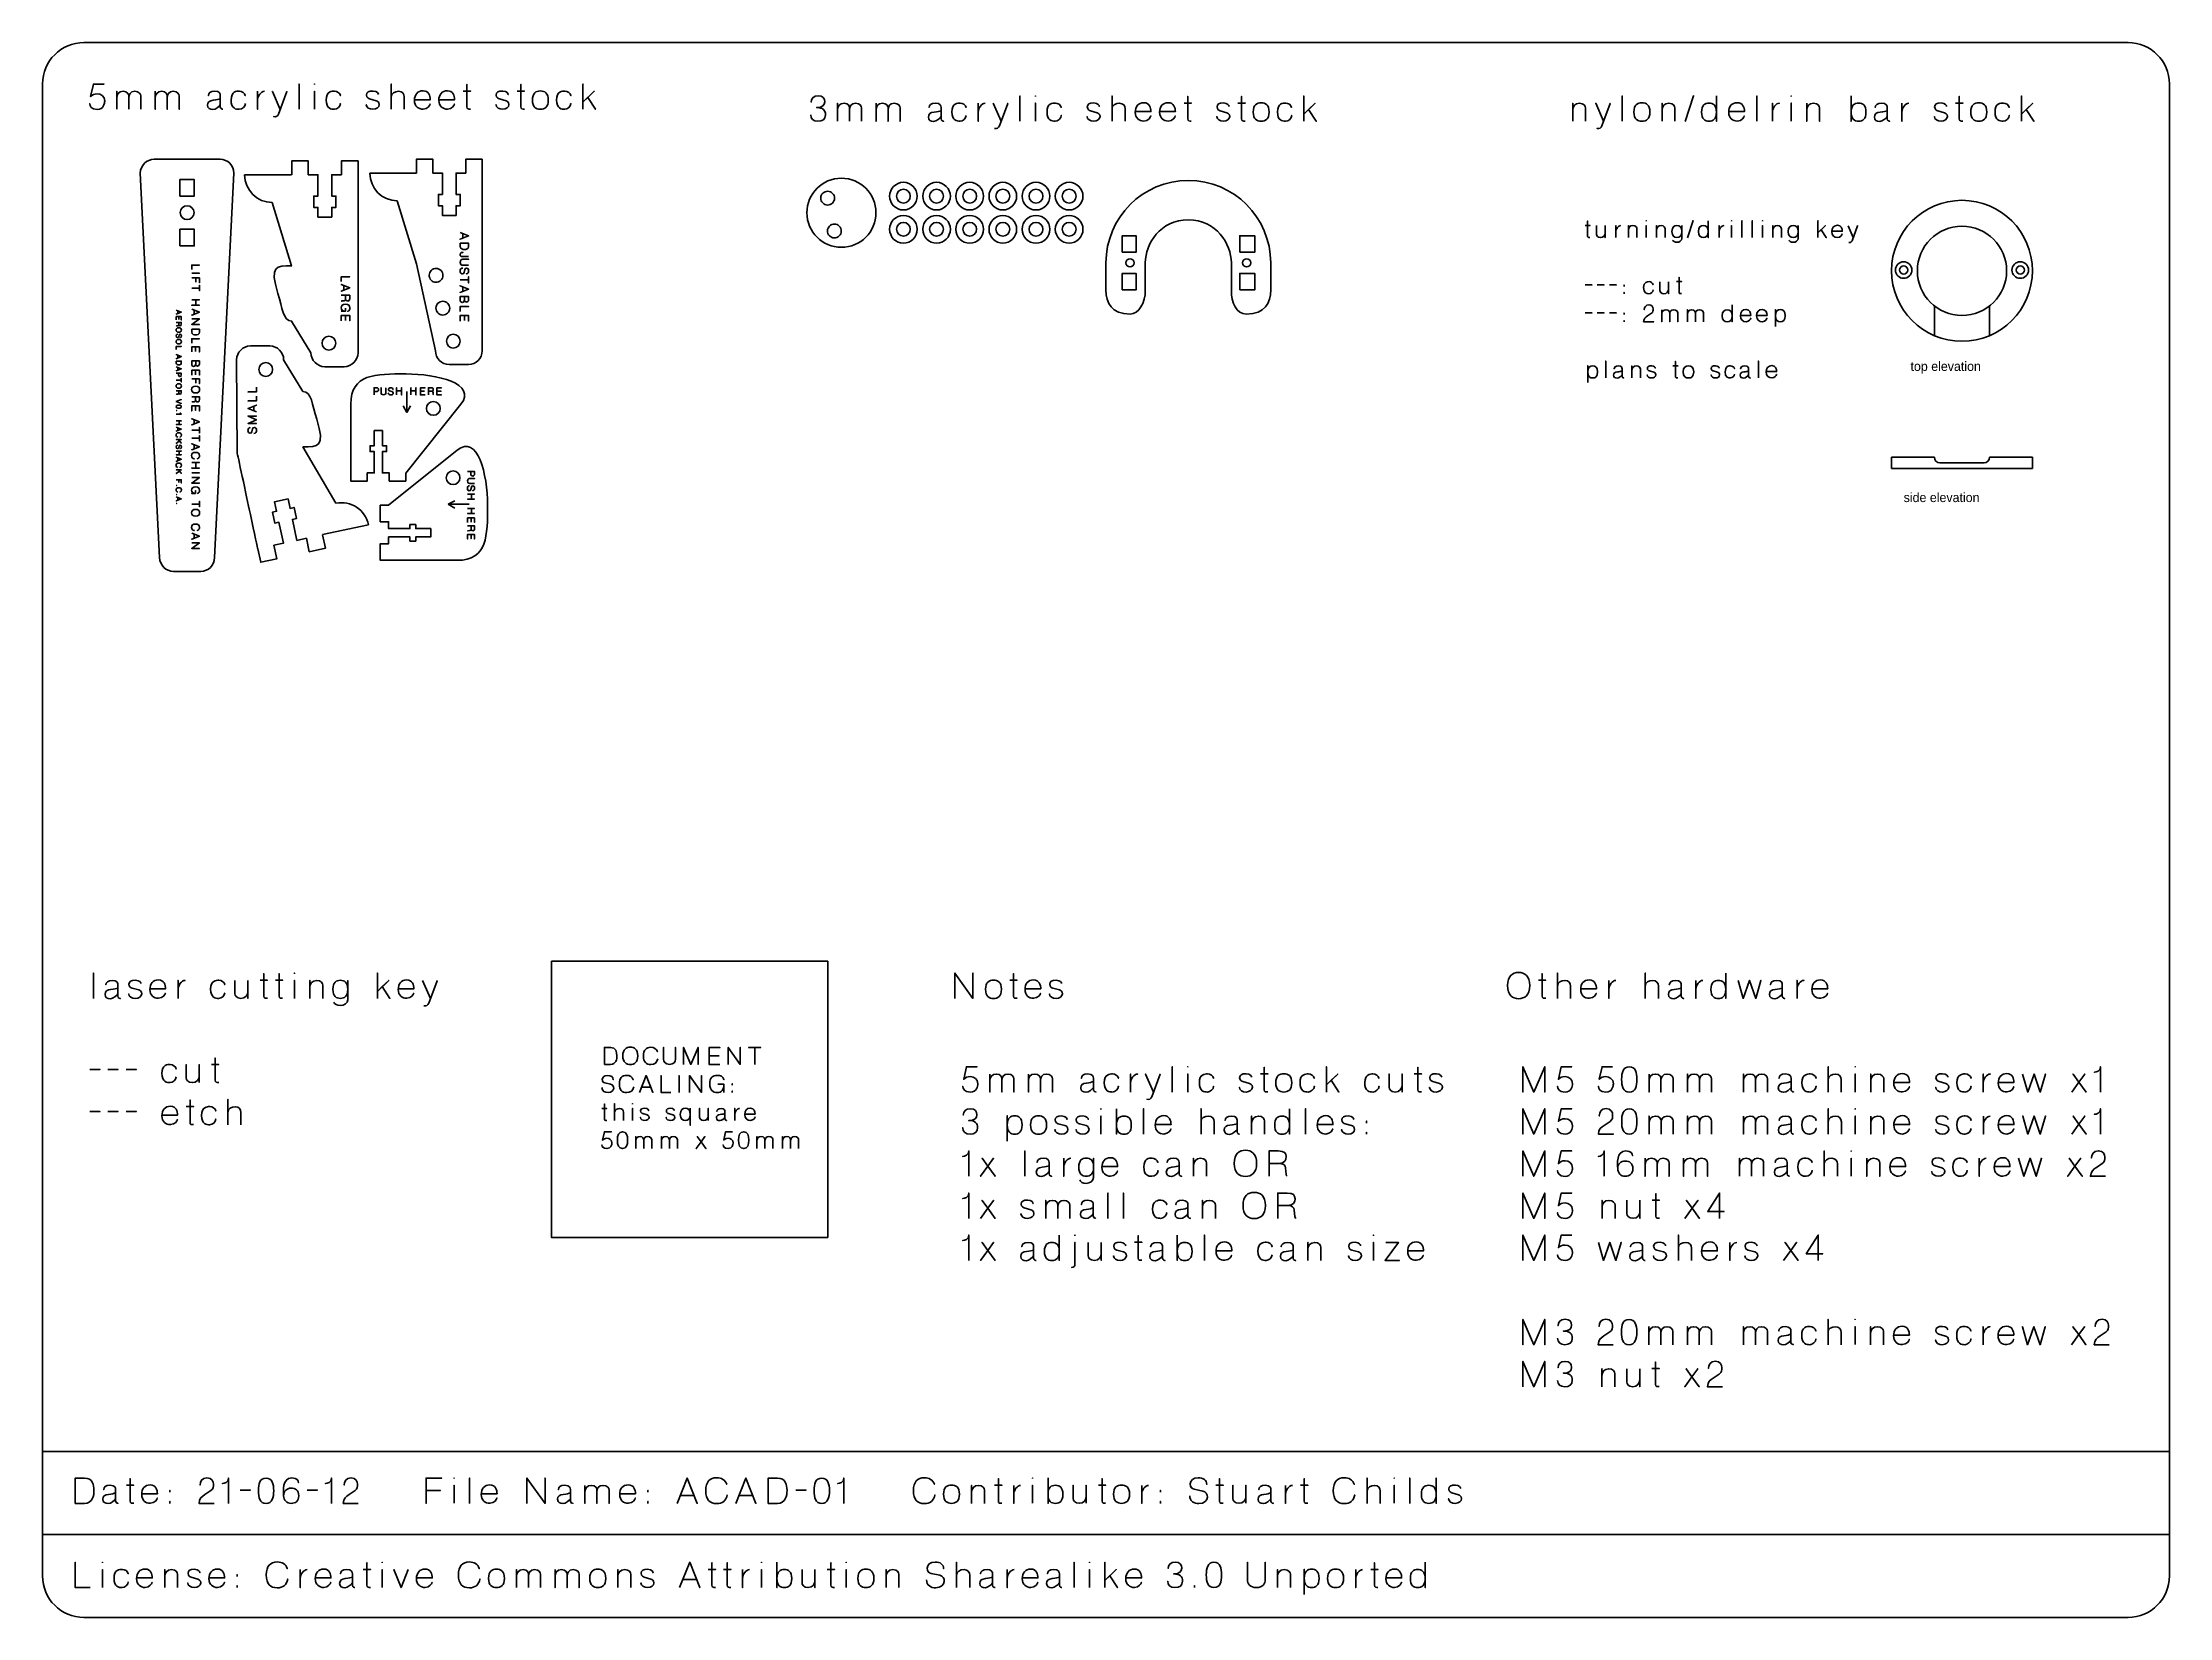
# Model space of a CAD drawing. Header units: inches. Extents: x 215 to 985, y -885 to -315.
import ezdxf

# ---------------------------------------------------------------- set-up
doc = ezdxf.new("R2010")
doc.units = ezdxf.units.IN
doc.header["$MEASUREMENT"] = 0
doc.layers.add('Layer 1', color=7, linetype='Continuous')

msp = doc.modelspace()

# ---------------------------------------------------------------- texts
at = {"layer": 'Layer 1', "color": 179, "true_color": 0x231f20, "char_height": 3.3584, "attachment_point": 7}
for s, insert in [('\\fEng_HelvLine Normal|b0|i0|c0|p34;\\W1;top elevation', (890.93, -435.07)), ('\\fEng_HelvLine Normal|b0|i0|c0|p34;\\W1;side elevation', (888.44, -481.58))]:
    msp.add_mtext(s, dxfattribs=dict(at, insert=insert))

# ---------------------------------------------------------------- blocks, each defined once
blk = doc.blocks.new('block 2')
at = {"layer": 'Layer 1', "color": 250, "lineweight": 35, "true_color": 0x323232}
blk.add_open_spline([(498.87, -383.85), (498.62, -382.5), (499.52, -381.19), (500.88, -380.95), (502.24, -380.7), (503.54, -381.6), (503.79, -382.96), (504.04, -384.32), (503.13, -385.62), (501.78, -385.87), (500.42, -386.11), (499.12, -385.21), (498.87, -383.85)], degree=3, knots=[0, 0, 0, 0, 1, 1, 1, 2, 2, 2, 3, 3, 3, 4, 4, 4, 4], dxfattribs=at)
blk = doc.blocks.new('block 3')
at = {"layer": 'Layer 1', "color": 250, "lineweight": 35, "true_color": 0x323232}
blk.add_open_spline([(496.44, -371.98), (496.19, -370.62), (497.09, -369.32), (498.45, -369.08), (499.81, -368.83), (501.11, -369.73), (501.36, -371.09), (501.6, -372.45), (500.7, -373.75), (499.34, -373.99), (497.99, -374.24), (496.68, -373.34), (496.44, -371.98)], degree=3, knots=[0, 0, 0, 0, 1, 1, 1, 2, 2, 2, 3, 3, 3, 4, 4, 4, 4], dxfattribs=at)
blk = doc.blocks.new('block 4')
at = {"layer": 'Layer 1', "color": 250, "lineweight": 35, "true_color": 0x323232}
blk.add_open_spline([(516.39, -376.8), (516.39, -383.7), (510.79, -389.3), (503.89, -389.3), (496.99, -389.3), (491.39, -383.7), (491.39, -376.8), (491.39, -369.89), (496.99, -364.3), (503.89, -364.3), (510.79, -364.3), (516.39, -369.89), (516.39, -376.8)], degree=3, knots=[0, 0, 0, 0, 1, 1, 1, 2, 2, 2, 3, 3, 3, 4, 4, 4, 4], dxfattribs=at)
blk = doc.blocks.new('block 6')
at = {"layer": 'Layer 1', "color": 250, "lineweight": 35, "true_color": 0x323232}
blk.add_lwpolyline([(264.41, -370.78), (264.41, -364.78), (269.61, -364.78), (269.61, -370.78), (264.41, -370.78)], dxfattribs=at)
blk = doc.blocks.new('block 7')
at = {"layer": 'Layer 1', "color": 250, "lineweight": 35, "true_color": 0x323232}
blk.add_lwpolyline([(264.41, -388.79), (264.41, -382.79), (269.61, -382.79), (269.61, -388.79), (264.41, -388.79)], dxfattribs=at)
blk = doc.blocks.new('block 8')
at = {"layer": 'Layer 1', "color": 250, "lineweight": 35, "true_color": 0x323232}
blk.add_open_spline([(267.01, -374.28), (265.62, -374.28), (264.51, -375.4), (264.51, -376.78), (264.51, -378.17), (265.62, -379.29), (267.01, -379.29), (268.39, -379.29), (269.51, -378.17), (269.51, -376.78), (269.51, -375.4), (268.39, -374.28), (267.01, -374.28)], degree=3, knots=[0, 0, 0, 0, 1, 1, 1, 2, 2, 2, 3, 3, 3, 4, 4, 4, 4], dxfattribs=at)
blk = doc.blocks.new('block 9')
at = {"layer": 'Layer 1', "color": 250, "lineweight": 35, "true_color": 0x323232}
blk.add_open_spline([(276.95, -501.62), (276.95, -504.38), (274.71, -506.62), (271.94, -506.62), (271.94, -506.62), (262.07, -506.62), (262.07, -506.62), (259.31, -506.62), (257.07, -504.38), (257.07, -501.62), (257.07, -501.62), (250.07, -362.46), (250.07, -362.46), (250.07, -359.7), (252.31, -357.46), (255.07, -357.46), (255.07, -357.46), (278.94, -357.46), (278.94, -357.46), (281.71, -357.46), (283.94, -359.7), (283.94, -362.46), (283.94, -362.46), (276.95, -501.62), (276.95, -501.62)], degree=3, knots=[0, 0, 0, 0, 1, 1, 1, 2, 2, 2, 3, 3, 3, 4, 4, 4, 5, 5, 5, 6, 6, 6, 7, 7, 7, 8, 8, 8, 8], dxfattribs=at)
blk = doc.blocks.new('block 12')
at = {"layer": 'Layer 1', "color": 13, "lineweight": 35, "true_color": 0xed6444}
blk.add_open_spline([(268.68, -397.37), (268.68, -397.37), (268.68, -395.75), (268.68, -395.75), (268.68, -395.75), (271.45, -395.75), (271.45, -395.75), (271.45, -395.75), (268.68, -395.75), (268.68, -395.75), (268.68, -395.75), (268.68, -397.37), (268.68, -397.37)], degree=3, knots=[0, 0, 0, 0, 1, 1, 1, 2, 2, 2, 3, 3, 3, 4, 4, 4, 4], dxfattribs=at)
blk = doc.blocks.new('block 11')
at = {"layer": 'Layer 1'}
blk.add_blockref('block 12', (0, 0), dxfattribs=at)
blk = doc.blocks.new('block 14')
at = {"layer": 'Layer 1', "color": 13, "lineweight": 35, "true_color": 0xed6444}
blk.add_open_spline([(268.68, -398.71), (268.68, -398.71), (271.45, -398.71), (271.45, -398.71), (271.45, -398.71), (268.68, -398.71), (268.68, -398.71)], degree=3, knots=[0, 0, 0, 0, 1, 1, 1, 2, 2, 2, 2], dxfattribs=at)
blk = doc.blocks.new('block 13')
at = {"layer": 'Layer 1'}
blk.add_blockref('block 14', (0, 0), dxfattribs=at)
blk = doc.blocks.new('block 16')
at = {"layer": 'Layer 1', "color": 13, "lineweight": 35, "true_color": 0xed6444}
blk.add_open_spline([(268.68, -400.41), (268.68, -400.41), (271.45, -400.41), (271.45, -400.41), (271.45, -400.41), (271.45, -402.12), (271.45, -402.12), (271.45, -402.12), (271.45, -400.41), (271.45, -400.41), (271.45, -400.41), (268.68, -400.41), (268.68, -400.41)], degree=3, knots=[0, 0, 0, 0, 1, 1, 1, 2, 2, 2, 3, 3, 3, 4, 4, 4, 4], dxfattribs=at)
blk = doc.blocks.new('block 15')
at = {"layer": 'Layer 1'}
blk.add_blockref('block 16', (0, 0), dxfattribs=at)
blk = doc.blocks.new('block 18')
at = {"layer": 'Layer 1', "color": 13, "lineweight": 35, "true_color": 0xed6444}
blk.add_open_spline([(270.11, -401.97), (270.11, -401.97), (270.11, -400.41), (270.11, -400.41), (270.11, -400.41), (270.11, -401.97), (270.11, -401.97)], degree=3, knots=[0, 0, 0, 0, 1, 1, 1, 2, 2, 2, 2], dxfattribs=at)
blk = doc.blocks.new('block 17')
at = {"layer": 'Layer 1'}
blk.add_blockref('block 18', (0, 0), dxfattribs=at)
blk = doc.blocks.new('block 20')
at = {"layer": 'Layer 1', "color": 13, "lineweight": 35, "true_color": 0xed6444}
blk.add_lwpolyline([(268.68, -404.05), (271.45, -404.05), (271.45, -403.06), (271.45, -405.06), (271.45, -404.05), (268.68, -404.05)], dxfattribs=at)
blk = doc.blocks.new('block 19')
at = {"layer": 'Layer 1'}
blk.add_blockref('block 20', (0, 0), dxfattribs=at)
blk = doc.blocks.new('block 22')
at = {"layer": 'Layer 1', "color": 13, "lineweight": 35, "true_color": 0xed6444}
blk.add_lwpolyline([(268.68, -408.32), (270.21, -408.32), (270.21, -410.28), (268.68, -410.28), (271.45, -410.28), (270.21, -410.28), (270.21, -408.32), (271.45, -408.32), (268.68, -408.32)], dxfattribs=at)
blk = doc.blocks.new('block 21')
at = {"layer": 'Layer 1'}
blk.add_blockref('block 22', (0, 0), dxfattribs=at)
blk = doc.blocks.new('block 24')
at = {"layer": 'Layer 1', "color": 13, "lineweight": 35, "true_color": 0xed6444}
blk.add_open_spline([(268.68, -411.66), (268.68, -411.66), (271.45, -412.76), (271.45, -412.76), (271.45, -412.76), (268.68, -413.87), (268.68, -413.87), (268.68, -413.87), (271.45, -412.76), (271.45, -412.76), (271.45, -412.76), (268.68, -411.66), (268.68, -411.66)], degree=3, knots=[0, 0, 0, 0, 1, 1, 1, 2, 2, 2, 3, 3, 3, 4, 4, 4, 4], dxfattribs=at)
blk = doc.blocks.new('block 23')
at = {"layer": 'Layer 1'}
blk.add_blockref('block 24', (0, 0), dxfattribs=at)
blk = doc.blocks.new('block 26')
at = {"layer": 'Layer 1', "color": 13, "lineweight": 35, "true_color": 0xed6444}
blk.add_open_spline([(269.55, -412.01), (269.55, -412.01), (269.55, -413.52), (269.55, -413.52), (269.55, -413.52), (269.55, -412.01), (269.55, -412.01)], degree=3, knots=[0, 0, 0, 0, 1, 1, 1, 2, 2, 2, 2], dxfattribs=at)
blk = doc.blocks.new('block 25')
at = {"layer": 'Layer 1'}
blk.add_blockref('block 26', (0, 0), dxfattribs=at)
blk = doc.blocks.new('block 28')
at = {"layer": 'Layer 1', "color": 13, "lineweight": 35, "true_color": 0xed6444}
blk.add_open_spline([(268.68, -415.22), (268.68, -415.22), (271.45, -415.22), (271.45, -415.22), (271.45, -415.22), (268.68, -417.2), (268.68, -417.2), (268.68, -417.2), (271.45, -417.2), (271.45, -417.2), (271.45, -417.2), (268.68, -417.2), (268.68, -417.2), (268.68, -417.2), (271.45, -415.22), (271.45, -415.22), (271.45, -415.22), (268.68, -415.22), (268.68, -415.22)], degree=3, knots=[0, 0, 0, 0, 1, 1, 1, 2, 2, 2, 3, 3, 3, 4, 4, 4, 5, 5, 5, 6, 6, 6, 6], dxfattribs=at)
blk = doc.blocks.new('block 27')
at = {"layer": 'Layer 1'}
blk.add_blockref('block 28', (0, 0), dxfattribs=at)
blk = doc.blocks.new('block 30')
at = {"layer": 'Layer 1', "color": 13, "lineweight": 35, "true_color": 0xed6444}
blk.add_open_spline([(268.68, -418.99), (268.68, -418.99), (271.45, -418.99), (271.45, -418.99), (271.45, -418.99), (271.45, -419.99), (271.45, -419.99), (271.45, -420.91), (270.68, -421.02), (270.11, -421.04), (269.53, -421.07), (268.68, -420.87), (268.68, -419.99), (268.68, -419.99), (268.68, -418.99), (268.68, -418.99)], degree=3, knots=[0, 0, 0, 0, 1, 1, 1, 2, 2, 2, 3, 3, 3, 4, 4, 4, 5, 5, 5, 5], dxfattribs=at)
blk = doc.blocks.new('block 29')
at = {"layer": 'Layer 1'}
blk.add_blockref('block 30', (0, 0), dxfattribs=at)
blk = doc.blocks.new('block 32')
at = {"layer": 'Layer 1', "color": 13, "lineweight": 35, "true_color": 0xed6444}
blk.add_open_spline([(268.68, -418.99), (268.68, -418.99), (271.45, -418.99), (271.45, -418.99), (271.45, -418.99), (271.45, -419.99), (271.45, -419.99), (271.45, -420.91), (270.68, -421.02), (270.11, -421.04), (269.53, -421.07), (268.68, -420.87), (268.68, -419.99), (268.68, -419.99), (268.68, -418.99), (268.68, -418.99)], degree=3, knots=[0, 0, 0, 0, 1, 1, 1, 2, 2, 2, 3, 3, 3, 4, 4, 4, 5, 5, 5, 5], dxfattribs=at)
blk = doc.blocks.new('block 31')
at = {"layer": 'Layer 1'}
blk.add_blockref('block 32', (0, 0), dxfattribs=at)
blk = doc.blocks.new('block 34')
at = {"layer": 'Layer 1', "color": 13, "lineweight": 35, "true_color": 0xed6444}
blk.add_open_spline([(268.68, -424.05), (268.68, -424.05), (268.68, -422.43), (268.68, -422.43), (268.68, -422.43), (271.45, -422.43), (271.45, -422.43), (271.45, -422.43), (268.68, -422.43), (268.68, -422.43), (268.68, -422.43), (268.68, -424.05), (268.68, -424.05)], degree=3, knots=[0, 0, 0, 0, 1, 1, 1, 2, 2, 2, 3, 3, 3, 4, 4, 4, 4], dxfattribs=at)
blk = doc.blocks.new('block 33')
at = {"layer": 'Layer 1'}
blk.add_blockref('block 34', (0, 0), dxfattribs=at)
blk = doc.blocks.new('block 36')
at = {"layer": 'Layer 1', "color": 13, "lineweight": 35, "true_color": 0xed6444}
blk.add_open_spline([(268.68, -427.18), (268.68, -427.18), (268.68, -425.39), (268.68, -425.39), (268.68, -425.39), (271.44, -425.39), (271.44, -425.39), (271.44, -425.39), (271.44, -427.18), (271.44, -427.18), (271.44, -427.18), (271.44, -425.39), (271.44, -425.39), (271.44, -425.39), (268.68, -425.39), (268.68, -425.39), (268.68, -425.39), (268.68, -427.18), (268.68, -427.18)], degree=3, knots=[0, 0, 0, 0, 1, 1, 1, 2, 2, 2, 3, 3, 3, 4, 4, 4, 5, 5, 5, 6, 6, 6, 6], dxfattribs=at)
blk = doc.blocks.new('block 35')
at = {"layer": 'Layer 1'}
blk.add_blockref('block 36', (0, 0), dxfattribs=at)
blk = doc.blocks.new('block 38')
at = {"layer": 'Layer 1', "color": 13, "lineweight": 35, "true_color": 0xed6444}
blk.add_open_spline([(270.1, -427.03), (270.1, -427.03), (270.1, -425.39), (270.1, -425.39), (270.1, -425.39), (270.1, -427.03), (270.1, -427.03)], degree=3, knots=[0, 0, 0, 0, 1, 1, 1, 2, 2, 2, 2], dxfattribs=at)
blk = doc.blocks.new('block 37')
at = {"layer": 'Layer 1'}
blk.add_blockref('block 38', (0, 0), dxfattribs=at)
blk = doc.blocks.new('block 40')
at = {"layer": 'Layer 1', "color": 13, "lineweight": 35, "true_color": 0xed6444}
blk.add_open_spline([(270.11, -431.53), (270.11, -432.08), (270.44, -432.31), (270.77, -432.3), (271.11, -432.28), (271.45, -432.05), (271.45, -431.53), (271.45, -431.53), (271.45, -430.46), (271.45, -430.46), (271.45, -430.46), (268.68, -430.46), (268.68, -430.46), (268.68, -430.46), (268.68, -431.64), (268.68, -431.64), (268.68, -432.08), (268.94, -432.43), (269.38, -432.43), (269.82, -432.42), (270.11, -432.05), (270.11, -431.53), (270.11, -432.05), (269.82, -432.42), (269.38, -432.43), (268.94, -432.43), (268.68, -432.08), (268.68, -431.64), (268.68, -431.64), (268.68, -430.46), (268.68, -430.46), (268.68, -430.46), (271.45, -430.46), (271.45, -430.46), (271.45, -430.46), (271.45, -431.53), (271.45, -431.53), (271.45, -432.05), (271.11, -432.28), (270.77, -432.3), (270.44, -432.31), (270.11, -432.08), (270.11, -431.53), (270.11, -431.53), (270.11, -430.46), (270.11, -430.46), (270.11, -430.46), (270.11, -431.53), (270.11, -431.53)], degree=3, knots=[0, 0, 0, 0, 1, 1, 1, 2, 2, 2, 3, 3, 3, 4, 4, 4, 5, 5, 5, 6, 6, 6, 7, 7, 7, 8, 8, 8, 9, 9, 9, 10, 10, 10, 11, 11, 11, 12, 12, 12, 13, 13, 13, 14, 14, 14, 15, 15, 15, 16, 16, 16, 16], dxfattribs=at)
blk = doc.blocks.new('block 39')
at = {"layer": 'Layer 1'}
blk.add_blockref('block 40', (0, 0), dxfattribs=at)
blk = doc.blocks.new('block 42')
at = {"layer": 'Layer 1', "color": 13, "lineweight": 35, "true_color": 0xed6444}
blk.add_open_spline([(268.68, -435.58), (268.68, -435.58), (268.68, -433.79), (268.68, -433.79), (268.68, -433.79), (271.44, -433.79), (271.44, -433.79), (271.44, -433.79), (271.44, -435.58), (271.44, -435.58), (271.44, -435.58), (271.44, -433.79), (271.44, -433.79), (271.44, -433.79), (268.68, -433.79), (268.68, -433.79), (268.68, -433.79), (268.68, -435.58), (268.68, -435.58)], degree=3, knots=[0, 0, 0, 0, 1, 1, 1, 2, 2, 2, 3, 3, 3, 4, 4, 4, 5, 5, 5, 6, 6, 6, 6], dxfattribs=at)
blk = doc.blocks.new('block 41')
at = {"layer": 'Layer 1'}
blk.add_blockref('block 42', (0, 0), dxfattribs=at)
blk = doc.blocks.new('block 44')
at = {"layer": 'Layer 1', "color": 13, "lineweight": 35, "true_color": 0xed6444}
blk.add_open_spline([(270.1, -435.43), (270.1, -435.43), (270.1, -433.79), (270.1, -433.79), (270.1, -433.79), (270.1, -435.43), (270.1, -435.43)], degree=3, knots=[0, 0, 0, 0, 1, 1, 1, 2, 2, 2, 2], dxfattribs=at)
blk = doc.blocks.new('block 43')
at = {"layer": 'Layer 1'}
blk.add_blockref('block 44', (0, 0), dxfattribs=at)
blk = doc.blocks.new('block 46')
at = {"layer": 'Layer 1', "color": 13, "lineweight": 35, "true_color": 0xed6444}
blk.add_open_spline([(268.68, -436.94), (268.68, -436.94), (271.45, -436.94), (271.45, -436.94), (271.45, -436.94), (271.45, -438.65), (271.45, -438.65), (271.45, -438.65), (271.45, -436.94), (271.45, -436.94), (271.45, -436.94), (268.68, -436.94), (268.68, -436.94)], degree=3, knots=[0, 0, 0, 0, 1, 1, 1, 2, 2, 2, 3, 3, 3, 4, 4, 4, 4], dxfattribs=at)
blk = doc.blocks.new('block 45')
at = {"layer": 'Layer 1'}
blk.add_blockref('block 46', (0, 0), dxfattribs=at)
blk = doc.blocks.new('block 48')
at = {"layer": 'Layer 1', "color": 13, "lineweight": 35, "true_color": 0xed6444}
blk.add_open_spline([(270.11, -438.5), (270.11, -438.5), (270.11, -436.94), (270.11, -436.94), (270.11, -436.94), (270.11, -438.5), (270.11, -438.5)], degree=3, knots=[0, 0, 0, 0, 1, 1, 1, 2, 2, 2, 2], dxfattribs=at)
blk = doc.blocks.new('block 47')
at = {"layer": 'Layer 1'}
blk.add_blockref('block 48', (0, 0), dxfattribs=at)
blk = doc.blocks.new('block 50')
at = {"layer": 'Layer 1', "color": 13, "lineweight": 35, "true_color": 0xed6444}
blk.add_open_spline([(270.09, -439.59), (271.15, -439.59), (271.52, -440.14), (271.52, -440.81), (271.52, -441.48), (271.15, -442.03), (270.09, -442.03), (269.03, -442.03), (268.66, -441.48), (268.66, -440.81), (268.66, -440.14), (269.03, -439.59), (270.09, -439.59)], degree=3, knots=[0, 0, 0, 0, 1, 1, 1, 2, 2, 2, 3, 3, 3, 4, 4, 4, 4], dxfattribs=at)
blk = doc.blocks.new('block 49')
at = {"layer": 'Layer 1'}
blk.add_blockref('block 50', (0, 0), dxfattribs=at)
blk = doc.blocks.new('block 52')
at = {"layer": 'Layer 1', "color": 13, "lineweight": 35, "true_color": 0xed6444}
blk.add_open_spline([(270.09, -439.59), (271.15, -439.59), (271.52, -440.14), (271.52, -440.81), (271.52, -441.48), (271.15, -442.03), (270.09, -442.03), (269.03, -442.03), (268.66, -441.48), (268.66, -440.81), (268.66, -440.14), (269.03, -439.59), (270.09, -439.59)], degree=3, knots=[0, 0, 0, 0, 1, 1, 1, 2, 2, 2, 3, 3, 3, 4, 4, 4, 4], dxfattribs=at)
blk = doc.blocks.new('block 51')
at = {"layer": 'Layer 1'}
blk.add_blockref('block 52', (0, 0), dxfattribs=at)
blk = doc.blocks.new('block 54')
at = {"layer": 'Layer 1', "color": 13, "lineweight": 35, "true_color": 0xed6444}
blk.add_open_spline([(268.68, -443.4), (268.68, -443.4), (271.45, -443.4), (271.45, -443.4), (271.45, -443.4), (271.45, -444.41), (271.45, -444.41), (271.45, -445.12), (271.21, -445.27), (270.84, -445.29), (270.46, -445.3), (270.09, -445.12), (270.09, -444.49), (270.09, -444.49), (270.09, -443.4), (270.09, -443.4), (270.09, -443.4), (270.09, -444.49), (270.09, -444.49), (270.09, -445.1), (270.46, -445.3), (270.84, -445.29), (271.21, -445.27), (271.45, -445.1), (271.45, -444.41), (271.45, -444.41), (271.45, -443.4), (271.45, -443.4), (271.45, -443.4), (268.68, -443.4), (268.68, -443.4)], degree=3, knots=[0, 0, 0, 0, 1, 1, 1, 2, 2, 2, 3, 3, 3, 4, 4, 4, 5, 5, 5, 6, 6, 6, 7, 7, 7, 8, 8, 8, 9, 9, 9, 10, 10, 10, 10], dxfattribs=at)
blk = doc.blocks.new('block 53')
at = {"layer": 'Layer 1'}
blk.add_blockref('block 54', (0, 0), dxfattribs=at)
blk = doc.blocks.new('block 56')
at = {"layer": 'Layer 1', "color": 13, "lineweight": 35, "true_color": 0xed6444}
blk.add_open_spline([(268.68, -445.37), (268.73, -445.3), (268.84, -445.28), (268.89, -445.28), (268.89, -445.28), (269.59, -445.21), (269.59, -445.21), (269.89, -445.18), (270.09, -444.97), (270.09, -444.54), (270.09, -444.97), (269.89, -445.18), (269.59, -445.21), (269.59, -445.21), (268.89, -445.28), (268.89, -445.28), (268.84, -445.28), (268.73, -445.3), (268.68, -445.37)], degree=3, knots=[0, 0, 0, 0, 1, 1, 1, 2, 2, 2, 3, 3, 3, 4, 4, 4, 5, 5, 5, 6, 6, 6, 6], dxfattribs=at)
blk = doc.blocks.new('block 55')
at = {"layer": 'Layer 1'}
blk.add_blockref('block 56', (0, 0), dxfattribs=at)
blk = doc.blocks.new('block 58')
at = {"layer": 'Layer 1', "color": 13, "lineweight": 35, "true_color": 0xed6444}
blk.add_open_spline([(268.68, -446.74), (268.68, -446.74), (271.44, -446.74), (271.44, -446.74), (271.44, -446.74), (271.44, -448.53), (271.44, -448.53), (271.44, -448.53), (271.44, -446.74), (271.44, -446.74), (271.44, -446.74), (268.68, -446.74), (268.68, -446.74), (268.68, -446.74), (268.68, -448.53), (268.68, -448.53), (268.68, -448.53), (268.68, -446.74), (268.68, -446.74)], degree=3, knots=[0, 0, 0, 0, 1, 1, 1, 2, 2, 2, 3, 3, 3, 4, 4, 4, 5, 5, 5, 6, 6, 6, 6], dxfattribs=at)
blk = doc.blocks.new('block 57')
at = {"layer": 'Layer 1'}
blk.add_blockref('block 58', (0, 0), dxfattribs=at)
blk = doc.blocks.new('block 60')
at = {"layer": 'Layer 1', "color": 13, "lineweight": 35, "true_color": 0xed6444}
blk.add_open_spline([(270.1, -446.74), (270.1, -446.74), (270.1, -448.37), (270.1, -448.37), (270.1, -448.37), (270.1, -446.74), (270.1, -446.74)], degree=3, knots=[0, 0, 0, 0, 1, 1, 1, 2, 2, 2, 2], dxfattribs=at)
blk = doc.blocks.new('block 59')
at = {"layer": 'Layer 1'}
blk.add_blockref('block 60', (0, 0), dxfattribs=at)
blk = doc.blocks.new('block 62')
at = {"layer": 'Layer 1', "color": 13, "lineweight": 35, "true_color": 0xed6444}
blk.add_open_spline([(271.45, -452.49), (271.45, -452.49), (268.68, -453.59), (268.68, -453.59), (268.68, -453.59), (271.45, -452.49), (271.45, -452.49), (271.45, -452.49), (268.68, -451.39), (268.68, -451.39), (268.68, -451.39), (271.45, -452.49), (271.45, -452.49)], degree=3, knots=[0, 0, 0, 0, 1, 1, 1, 2, 2, 2, 3, 3, 3, 4, 4, 4, 4], dxfattribs=at)
blk = doc.blocks.new('block 61')
at = {"layer": 'Layer 1'}
blk.add_blockref('block 62', (0, 0), dxfattribs=at)
blk = doc.blocks.new('block 64')
at = {"layer": 'Layer 1', "color": 13, "lineweight": 35, "true_color": 0xed6444}
blk.add_open_spline([(269.55, -453.24), (269.55, -453.24), (269.55, -451.74), (269.55, -451.74), (269.55, -451.74), (269.55, -453.24), (269.55, -453.24)], degree=3, knots=[0, 0, 0, 0, 1, 1, 1, 2, 2, 2, 2], dxfattribs=at)
blk = doc.blocks.new('block 63')
at = {"layer": 'Layer 1'}
blk.add_blockref('block 64', (0, 0), dxfattribs=at)
blk = doc.blocks.new('block 66')
at = {"layer": 'Layer 1', "color": 13, "lineweight": 35, "true_color": 0xed6444}
blk.add_lwpolyline([(268.68, -455.53), (271.45, -455.53), (271.45, -454.53), (271.45, -456.53), (271.45, -455.53), (268.68, -455.53)], dxfattribs=at)
blk = doc.blocks.new('block 65')
at = {"layer": 'Layer 1'}
blk.add_blockref('block 66', (0, 0), dxfattribs=at)
blk = doc.blocks.new('block 68')
at = {"layer": 'Layer 1', "color": 13, "lineweight": 35, "true_color": 0xed6444}
blk.add_lwpolyline([(268.68, -458.45), (271.45, -458.45), (271.45, -457.46), (271.45, -459.46), (271.45, -458.45), (268.68, -458.45)], dxfattribs=at)
blk = doc.blocks.new('block 67')
at = {"layer": 'Layer 1'}
blk.add_blockref('block 68', (0, 0), dxfattribs=at)
blk = doc.blocks.new('block 70')
at = {"layer": 'Layer 1', "color": 13, "lineweight": 35, "true_color": 0xed6444}
blk.add_open_spline([(271.45, -461.48), (271.45, -461.48), (268.68, -462.59), (268.68, -462.59), (268.68, -462.59), (271.45, -461.48), (271.45, -461.48), (271.45, -461.48), (268.68, -460.39), (268.68, -460.39), (268.68, -460.39), (271.45, -461.48), (271.45, -461.48)], degree=3, knots=[0, 0, 0, 0, 1, 1, 1, 2, 2, 2, 3, 3, 3, 4, 4, 4, 4], dxfattribs=at)
blk = doc.blocks.new('block 69')
at = {"layer": 'Layer 1'}
blk.add_blockref('block 70', (0, 0), dxfattribs=at)
blk = doc.blocks.new('block 72')
at = {"layer": 'Layer 1', "color": 13, "lineweight": 35, "true_color": 0xed6444}
blk.add_open_spline([(269.55, -462.24), (269.55, -462.24), (269.55, -460.73), (269.55, -460.73), (269.55, -460.73), (269.55, -462.24), (269.55, -462.24)], degree=3, knots=[0, 0, 0, 0, 1, 1, 1, 2, 2, 2, 2], dxfattribs=at)
blk = doc.blocks.new('block 71')
at = {"layer": 'Layer 1'}
blk.add_blockref('block 72', (0, 0), dxfattribs=at)
blk = doc.blocks.new('block 74')
at = {"layer": 'Layer 1', "color": 13, "lineweight": 35, "true_color": 0xed6444}
blk.add_open_spline([(268.65, -464.73), (268.65, -463.96), (269.08, -463.53), (270.07, -463.53), (271.05, -463.53), (271.49, -463.96), (271.49, -464.73), (271.49, -465.27), (271.26, -465.65), (270.77, -465.82), (271.26, -465.65), (271.49, -465.27), (271.49, -464.73), (271.49, -463.96), (271.05, -463.53), (270.07, -463.53), (269.08, -463.53), (268.65, -463.96), (268.65, -464.73), (268.65, -465.36), (268.95, -465.76), (269.61, -465.88), (268.95, -465.76), (268.65, -465.36), (268.65, -464.73)], degree=3, knots=[0, 0, 0, 0, 1, 1, 1, 2, 2, 2, 3, 3, 3, 4, 4, 4, 5, 5, 5, 6, 6, 6, 7, 7, 7, 8, 8, 8, 8], dxfattribs=at)
blk = doc.blocks.new('block 73')
at = {"layer": 'Layer 1'}
blk.add_blockref('block 74', (0, 0), dxfattribs=at)
blk = doc.blocks.new('block 76')
at = {"layer": 'Layer 1', "color": 13, "lineweight": 35, "true_color": 0xed6444}
blk.add_lwpolyline([(268.68, -467.24), (270.21, -467.24), (270.21, -469.2), (268.68, -469.2), (271.45, -469.2), (270.21, -469.2), (270.21, -467.24), (271.45, -467.24), (268.68, -467.24)], dxfattribs=at)
blk = doc.blocks.new('block 75')
at = {"layer": 'Layer 1'}
blk.add_blockref('block 76', (0, 0), dxfattribs=at)
blk = doc.blocks.new('block 78')
at = {"layer": 'Layer 1', "color": 13, "lineweight": 35, "true_color": 0xed6444}
blk.add_open_spline([(268.68, -471), (268.68, -471), (271.45, -471), (271.45, -471), (271.45, -471), (268.68, -471), (268.68, -471)], degree=3, knots=[0, 0, 0, 0, 1, 1, 1, 2, 2, 2, 2], dxfattribs=at)
blk = doc.blocks.new('block 77')
at = {"layer": 'Layer 1'}
blk.add_blockref('block 78', (0, 0), dxfattribs=at)
blk = doc.blocks.new('block 80')
at = {"layer": 'Layer 1', "color": 13, "lineweight": 35, "true_color": 0xed6444}
blk.add_open_spline([(268.68, -472.69), (268.68, -472.69), (271.45, -472.69), (271.45, -472.69), (271.45, -472.69), (268.68, -474.67), (268.68, -474.67), (268.68, -474.67), (271.45, -474.67), (271.45, -474.67), (271.45, -474.67), (268.68, -474.67), (268.68, -474.67), (268.68, -474.67), (271.45, -472.69), (271.45, -472.69), (271.45, -472.69), (268.68, -472.69), (268.68, -472.69)], degree=3, knots=[0, 0, 0, 0, 1, 1, 1, 2, 2, 2, 3, 3, 3, 4, 4, 4, 5, 5, 5, 6, 6, 6, 6], dxfattribs=at)
blk = doc.blocks.new('block 79')
at = {"layer": 'Layer 1'}
blk.add_blockref('block 80', (0, 0), dxfattribs=at)
blk = doc.blocks.new('block 82')
at = {"layer": 'Layer 1', "color": 13, "lineweight": 35, "true_color": 0xed6444}
blk.add_open_spline([(270.03, -478.37), (269.08, -478.37), (268.66, -477.95), (268.66, -477.26), (268.66, -476.58), (269.02, -476.05), (270.07, -476.05), (271.12, -476.05), (271.49, -476.5), (271.49, -477.26), (271.49, -477.81), (271.3, -478.2), (270.8, -478.37), (271.3, -478.2), (271.49, -477.81), (271.49, -477.26), (271.49, -476.5), (271.12, -476.05), (270.07, -476.05), (269.02, -476.05), (268.66, -476.58), (268.66, -477.26), (268.66, -477.95), (269.08, -478.37), (270.03, -478.37), (270.03, -478.37), (270.03, -477.38), (270.03, -477.38), (270.03, -477.38), (270.03, -478.37), (270.03, -478.37)], degree=3, knots=[0, 0, 0, 0, 1, 1, 1, 2, 2, 2, 3, 3, 3, 4, 4, 4, 5, 5, 5, 6, 6, 6, 7, 7, 7, 8, 8, 8, 9, 9, 9, 10, 10, 10, 10], dxfattribs=at)
blk = doc.blocks.new('block 81')
at = {"layer": 'Layer 1'}
blk.add_blockref('block 82', (0, 0), dxfattribs=at)
blk = doc.blocks.new('block 84')
at = {"layer": 'Layer 1', "color": 13, "lineweight": 35, "true_color": 0xed6444}
blk.add_open_spline([(270.03, -478.37), (270.03, -478.37), (268.68, -478.37), (268.68, -478.37), (268.68, -478.37), (270.03, -478.37), (270.03, -478.37)], degree=3, knots=[0, 0, 0, 0, 1, 1, 1, 2, 2, 2, 2], dxfattribs=at)
blk = doc.blocks.new('block 83')
at = {"layer": 'Layer 1'}
blk.add_blockref('block 84', (0, 0), dxfattribs=at)
blk = doc.blocks.new('block 86')
at = {"layer": 'Layer 1', "color": 13, "lineweight": 35, "true_color": 0xed6444}
blk.add_lwpolyline([(268.68, -482.23), (271.45, -482.23), (271.45, -481.24), (271.45, -483.24), (271.45, -482.23), (268.68, -482.23)], dxfattribs=at)
blk = doc.blocks.new('block 85')
at = {"layer": 'Layer 1'}
blk.add_blockref('block 86', (0, 0), dxfattribs=at)
blk = doc.blocks.new('block 88')
at = {"layer": 'Layer 1', "color": 13, "lineweight": 35, "true_color": 0xed6444}
blk.add_open_spline([(270.09, -484.17), (271.15, -484.17), (271.52, -484.72), (271.52, -485.39), (271.52, -486.06), (271.15, -486.61), (270.09, -486.61), (269.03, -486.61), (268.66, -486.06), (268.66, -485.39), (268.66, -484.72), (269.03, -484.17), (270.09, -484.17)], degree=3, knots=[0, 0, 0, 0, 1, 1, 1, 2, 2, 2, 3, 3, 3, 4, 4, 4, 4], dxfattribs=at)
blk = doc.blocks.new('block 87')
at = {"layer": 'Layer 1'}
blk.add_blockref('block 88', (0, 0), dxfattribs=at)
blk = doc.blocks.new('block 90')
at = {"layer": 'Layer 1', "color": 13, "lineweight": 35, "true_color": 0xed6444}
blk.add_open_spline([(270.09, -484.17), (271.15, -484.17), (271.52, -484.72), (271.52, -485.39), (271.52, -486.06), (271.15, -486.61), (270.09, -486.61), (269.03, -486.61), (268.66, -486.06), (268.66, -485.39), (268.66, -484.72), (269.03, -484.17), (270.09, -484.17)], degree=3, knots=[0, 0, 0, 0, 1, 1, 1, 2, 2, 2, 3, 3, 3, 4, 4, 4, 4], dxfattribs=at)
blk = doc.blocks.new('block 89')
at = {"layer": 'Layer 1'}
blk.add_blockref('block 90', (0, 0), dxfattribs=at)
blk = doc.blocks.new('block 92')
at = {"layer": 'Layer 1', "color": 13, "lineweight": 35, "true_color": 0xed6444}
blk.add_open_spline([(268.65, -490.68), (268.65, -489.92), (269.08, -489.48), (270.07, -489.48), (271.05, -489.48), (271.49, -489.92), (271.49, -490.68), (271.49, -491.23), (271.26, -491.61), (270.77, -491.78), (271.26, -491.61), (271.49, -491.23), (271.49, -490.68), (271.49, -489.92), (271.05, -489.48), (270.07, -489.48), (269.08, -489.48), (268.65, -489.92), (268.65, -490.68), (268.65, -491.31), (268.95, -491.71), (269.61, -491.84), (268.95, -491.71), (268.65, -491.31), (268.65, -490.68)], degree=3, knots=[0, 0, 0, 0, 1, 1, 1, 2, 2, 2, 3, 3, 3, 4, 4, 4, 5, 5, 5, 6, 6, 6, 7, 7, 7, 8, 8, 8, 8], dxfattribs=at)
blk = doc.blocks.new('block 91')
at = {"layer": 'Layer 1'}
blk.add_blockref('block 92', (0, 0), dxfattribs=at)
blk = doc.blocks.new('block 94')
at = {"layer": 'Layer 1', "color": 13, "lineweight": 35, "true_color": 0xed6444}
blk.add_open_spline([(268.68, -492.78), (268.68, -492.78), (271.45, -493.88), (271.45, -493.88), (271.45, -493.88), (268.68, -494.99), (268.68, -494.99), (268.68, -494.99), (271.45, -493.88), (271.45, -493.88), (271.45, -493.88), (268.68, -492.78), (268.68, -492.78)], degree=3, knots=[0, 0, 0, 0, 1, 1, 1, 2, 2, 2, 3, 3, 3, 4, 4, 4, 4], dxfattribs=at)
blk = doc.blocks.new('block 93')
at = {"layer": 'Layer 1'}
blk.add_blockref('block 94', (0, 0), dxfattribs=at)
blk = doc.blocks.new('block 96')
at = {"layer": 'Layer 1', "color": 13, "lineweight": 35, "true_color": 0xed6444}
blk.add_open_spline([(269.55, -493.13), (269.55, -493.13), (269.55, -494.64), (269.55, -494.64), (269.55, -494.64), (269.55, -493.13), (269.55, -493.13)], degree=3, knots=[0, 0, 0, 0, 1, 1, 1, 2, 2, 2, 2], dxfattribs=at)
blk = doc.blocks.new('block 95')
at = {"layer": 'Layer 1'}
blk.add_blockref('block 96', (0, 0), dxfattribs=at)
blk = doc.blocks.new('block 98')
at = {"layer": 'Layer 1', "color": 13, "lineweight": 35, "true_color": 0xed6444}
blk.add_open_spline([(268.68, -496.34), (268.68, -496.34), (271.45, -496.34), (271.45, -496.34), (271.45, -496.34), (268.68, -498.32), (268.68, -498.32), (268.68, -498.32), (271.45, -498.32), (271.45, -498.32), (271.45, -498.32), (268.68, -498.32), (268.68, -498.32), (268.68, -498.32), (271.45, -496.34), (271.45, -496.34), (271.45, -496.34), (268.68, -496.34), (268.68, -496.34)], degree=3, knots=[0, 0, 0, 0, 1, 1, 1, 2, 2, 2, 3, 3, 3, 4, 4, 4, 5, 5, 5, 6, 6, 6, 6], dxfattribs=at)
blk = doc.blocks.new('block 97')
at = {"layer": 'Layer 1'}
blk.add_blockref('block 98', (0, 0), dxfattribs=at)
blk = doc.blocks.new('block 10')
at = {"layer": 'Layer 1'}
for name in ['block 11', 'block 13', 'block 15', 'block 19', 'block 17', 'block 21', 'block 23', 'block 27', 'block 25', 'block 29', 'block 31', 'block 33', 'block 35', 'block 39', 'block 37', 'block 41', 'block 45', 'block 43', 'block 47', 'block 49', 'block 51', 'block 53', 'block 55', 'block 57', 'block 61', 'block 63', 'block 59', 'block 65', 'block 67', 'block 69', 'block 71', 'block 73', 'block 75', 'block 81', 'block 77', 'block 79', 'block 87', 'block 89', 'block 83', 'block 85', 'block 91', 'block 93', 'block 97', 'block 95']:
    blk.add_blockref(name, (0, 0), dxfattribs=at)
blk = doc.blocks.new('block 101')
at = {"layer": 'Layer 1', "color": 13, "lineweight": 35, "true_color": 0xed6444}
blk.add_open_spline([(263.06, -412.04), (263.06, -412.04), (264.91, -412.78), (264.91, -412.78), (264.91, -412.78), (263.06, -413.51), (263.06, -413.51), (263.06, -413.51), (264.91, -412.78), (264.91, -412.78), (264.91, -412.78), (263.06, -412.04), (263.06, -412.04)], degree=3, knots=[0, 0, 0, 0, 1, 1, 1, 2, 2, 2, 3, 3, 3, 4, 4, 4, 4], dxfattribs=at)
blk = doc.blocks.new('block 100')
at = {"layer": 'Layer 1'}
blk.add_blockref('block 101', (0, 0), dxfattribs=at)
blk = doc.blocks.new('block 103')
at = {"layer": 'Layer 1', "color": 13, "lineweight": 35, "true_color": 0xed6444}
blk.add_open_spline([(263.64, -412.27), (263.64, -412.27), (263.64, -413.28), (263.64, -413.28), (263.64, -413.28), (263.64, -412.27), (263.64, -412.27)], degree=3, knots=[0, 0, 0, 0, 1, 1, 1, 2, 2, 2, 2], dxfattribs=at)
blk = doc.blocks.new('block 102')
at = {"layer": 'Layer 1'}
blk.add_blockref('block 103', (0, 0), dxfattribs=at)
blk = doc.blocks.new('block 105')
at = {"layer": 'Layer 1', "color": 13, "lineweight": 35, "true_color": 0xed6444}
blk.add_open_spline([(263.06, -415.61), (263.06, -415.61), (263.06, -414.41), (263.06, -414.41), (263.06, -414.41), (264.9, -414.41), (264.9, -414.41), (264.9, -414.41), (264.9, -415.61), (264.9, -415.61), (264.9, -415.61), (264.9, -414.41), (264.9, -414.41), (264.9, -414.41), (263.06, -414.41), (263.06, -414.41), (263.06, -414.41), (263.06, -415.61), (263.06, -415.61)], degree=3, knots=[0, 0, 0, 0, 1, 1, 1, 2, 2, 2, 3, 3, 3, 4, 4, 4, 5, 5, 5, 6, 6, 6, 6], dxfattribs=at)
blk = doc.blocks.new('block 104')
at = {"layer": 'Layer 1'}
blk.add_blockref('block 105', (0, 0), dxfattribs=at)
blk = doc.blocks.new('block 107')
at = {"layer": 'Layer 1', "color": 13, "lineweight": 35, "true_color": 0xed6444}
blk.add_open_spline([(264.01, -415.51), (264.01, -415.51), (264.01, -414.41), (264.01, -414.41), (264.01, -414.41), (264.01, -415.51), (264.01, -415.51)], degree=3, knots=[0, 0, 0, 0, 1, 1, 1, 2, 2, 2, 2], dxfattribs=at)
blk = doc.blocks.new('block 106')
at = {"layer": 'Layer 1'}
blk.add_blockref('block 107', (0, 0), dxfattribs=at)
blk = doc.blocks.new('block 109')
at = {"layer": 'Layer 1', "color": 13, "lineweight": 35, "true_color": 0xed6444}
blk.add_open_spline([(263.06, -416.51), (263.06, -416.51), (264.91, -416.51), (264.91, -416.51), (264.91, -416.51), (264.91, -417.19), (264.91, -417.19), (264.91, -417.66), (264.75, -417.76), (264.5, -417.77), (264.25, -417.78), (264, -417.65), (264, -417.24), (264, -417.24), (264, -416.51), (264, -416.51), (264, -416.51), (264, -417.24), (264, -417.24), (264, -417.65), (264.25, -417.78), (264.5, -417.77), (264.75, -417.76), (264.91, -417.65), (264.91, -417.19), (264.91, -417.19), (264.91, -416.51), (264.91, -416.51), (264.91, -416.51), (263.06, -416.51), (263.06, -416.51)], degree=3, knots=[0, 0, 0, 0, 1, 1, 1, 2, 2, 2, 3, 3, 3, 4, 4, 4, 5, 5, 5, 6, 6, 6, 7, 7, 7, 8, 8, 8, 9, 9, 9, 10, 10, 10, 10], dxfattribs=at)
blk = doc.blocks.new('block 108')
at = {"layer": 'Layer 1'}
blk.add_blockref('block 109', (0, 0), dxfattribs=at)
blk = doc.blocks.new('block 111')
at = {"layer": 'Layer 1', "color": 13, "lineweight": 35, "true_color": 0xed6444}
blk.add_open_spline([(263.06, -417.83), (263.1, -417.77), (263.17, -417.76), (263.2, -417.76), (263.2, -417.76), (263.67, -417.72), (263.67, -417.72), (263.87, -417.7), (264, -417.56), (264, -417.27), (264, -417.56), (263.87, -417.7), (263.67, -417.72), (263.67, -417.72), (263.2, -417.76), (263.2, -417.76), (263.17, -417.76), (263.1, -417.77), (263.06, -417.83)], degree=3, knots=[0, 0, 0, 0, 1, 1, 1, 2, 2, 2, 3, 3, 3, 4, 4, 4, 5, 5, 5, 6, 6, 6, 6], dxfattribs=at)
blk = doc.blocks.new('block 110')
at = {"layer": 'Layer 1'}
blk.add_blockref('block 111', (0, 0), dxfattribs=at)
blk = doc.blocks.new('block 113')
at = {"layer": 'Layer 1', "color": 13, "lineweight": 35, "true_color": 0xed6444}
blk.add_open_spline([(264, -418.46), (264.71, -418.46), (264.96, -418.82), (264.96, -419.27), (264.96, -419.72), (264.71, -420.09), (264, -420.09), (263.29, -420.09), (263.05, -419.72), (263.05, -419.27), (263.05, -418.82), (263.29, -418.46), (264, -418.46)], degree=3, knots=[0, 0, 0, 0, 1, 1, 1, 2, 2, 2, 3, 3, 3, 4, 4, 4, 4], dxfattribs=at)
blk = doc.blocks.new('block 112')
at = {"layer": 'Layer 1'}
blk.add_blockref('block 113', (0, 0), dxfattribs=at)
blk = doc.blocks.new('block 115')
at = {"layer": 'Layer 1', "color": 13, "lineweight": 35, "true_color": 0xed6444}
blk.add_open_spline([(264, -418.46), (264.71, -418.46), (264.96, -418.82), (264.96, -419.27), (264.96, -419.72), (264.71, -420.09), (264, -420.09), (263.29, -420.09), (263.05, -419.72), (263.05, -419.27), (263.05, -418.82), (263.29, -418.46), (264, -418.46)], degree=3, knots=[0, 0, 0, 0, 1, 1, 1, 2, 2, 2, 3, 3, 3, 4, 4, 4, 4], dxfattribs=at)
blk = doc.blocks.new('block 114')
at = {"layer": 'Layer 1'}
blk.add_blockref('block 115', (0, 0), dxfattribs=at)
blk = doc.blocks.new('block 117')
at = {"layer": 'Layer 1', "color": 13, "lineweight": 35, "true_color": 0xed6444}
blk.add_open_spline([(263.62, -420.72), (263.21, -420.72), (263.05, -421.03), (263.05, -421.4), (263.05, -421.77), (263.28, -422.01), (263.51, -422.01), (263.73, -422.02), (263.91, -421.91), (263.96, -421.68), (263.96, -421.68), (264.1, -421.05), (264.1, -421.05), (264.14, -420.87), (264.24, -420.77), (264.48, -420.77), (264.72, -420.77), (264.93, -420.97), (264.93, -421.34), (264.93, -421.71), (264.75, -421.98), (264.45, -421.97), (264.75, -421.98), (264.93, -421.71), (264.93, -421.34), (264.93, -420.97), (264.72, -420.77), (264.48, -420.77), (264.24, -420.77), (264.14, -420.87), (264.1, -421.05), (264.1, -421.05), (263.96, -421.68), (263.96, -421.68), (263.91, -421.91), (263.73, -422.02), (263.51, -422.01), (263.28, -422.01), (263.05, -421.77), (263.05, -421.4), (263.05, -421.03), (263.21, -420.72), (263.62, -420.72)], degree=3, knots=[0, 0, 0, 0, 1, 1, 1, 2, 2, 2, 3, 3, 3, 4, 4, 4, 5, 5, 5, 6, 6, 6, 7, 7, 7, 8, 8, 8, 9, 9, 9, 10, 10, 10, 11, 11, 11, 12, 12, 12, 13, 13, 13, 14, 14, 14, 14], dxfattribs=at)
blk = doc.blocks.new('block 116')
at = {"layer": 'Layer 1'}
blk.add_blockref('block 117', (0, 0), dxfattribs=at)
blk = doc.blocks.new('block 119')
at = {"layer": 'Layer 1', "color": 13, "lineweight": 35, "true_color": 0xed6444}
blk.add_open_spline([(264, -422.64), (264.71, -422.64), (264.96, -423), (264.96, -423.45), (264.96, -423.9), (264.71, -424.27), (264, -424.27), (263.29, -424.27), (263.05, -423.9), (263.05, -423.45), (263.05, -423), (263.29, -422.64), (264, -422.64)], degree=3, knots=[0, 0, 0, 0, 1, 1, 1, 2, 2, 2, 3, 3, 3, 4, 4, 4, 4], dxfattribs=at)
blk = doc.blocks.new('block 118')
at = {"layer": 'Layer 1'}
blk.add_blockref('block 119', (0, 0), dxfattribs=at)
blk = doc.blocks.new('block 121')
at = {"layer": 'Layer 1', "color": 13, "lineweight": 35, "true_color": 0xed6444}
blk.add_open_spline([(264, -422.64), (264.71, -422.64), (264.96, -423), (264.96, -423.45), (264.96, -423.9), (264.71, -424.27), (264, -424.27), (263.29, -424.27), (263.05, -423.9), (263.05, -423.45), (263.05, -423), (263.29, -422.64), (264, -422.64)], degree=3, knots=[0, 0, 0, 0, 1, 1, 1, 2, 2, 2, 3, 3, 3, 4, 4, 4, 4], dxfattribs=at)
blk = doc.blocks.new('block 120')
at = {"layer": 'Layer 1'}
blk.add_blockref('block 121', (0, 0), dxfattribs=at)
blk = doc.blocks.new('block 123')
at = {"layer": 'Layer 1', "color": 13, "lineweight": 35, "true_color": 0xed6444}
blk.add_open_spline([(263.06, -426.26), (263.06, -426.26), (263.06, -425.18), (263.06, -425.18), (263.06, -425.18), (264.91, -425.18), (264.91, -425.18), (264.91, -425.18), (263.06, -425.18), (263.06, -425.18), (263.06, -425.18), (263.06, -426.26), (263.06, -426.26)], degree=3, knots=[0, 0, 0, 0, 1, 1, 1, 2, 2, 2, 3, 3, 3, 4, 4, 4, 4], dxfattribs=at)
blk = doc.blocks.new('block 122')
at = {"layer": 'Layer 1'}
blk.add_blockref('block 123', (0, 0), dxfattribs=at)
blk = doc.blocks.new('block 125')
at = {"layer": 'Layer 1', "color": 13, "lineweight": 35, "true_color": 0xed6444}
blk.add_open_spline([(264.91, -428.89), (264.91, -428.89), (263.06, -429.63), (263.06, -429.63), (263.06, -429.63), (264.91, -428.89), (264.91, -428.89), (264.91, -428.89), (263.06, -428.16), (263.06, -428.16), (263.06, -428.16), (264.91, -428.89), (264.91, -428.89)], degree=3, knots=[0, 0, 0, 0, 1, 1, 1, 2, 2, 2, 3, 3, 3, 4, 4, 4, 4], dxfattribs=at)
blk = doc.blocks.new('block 124')
at = {"layer": 'Layer 1'}
blk.add_blockref('block 125', (0, 0), dxfattribs=at)
blk = doc.blocks.new('block 127')
at = {"layer": 'Layer 1', "color": 13, "lineweight": 35, "true_color": 0xed6444}
blk.add_open_spline([(263.64, -429.39), (263.64, -429.39), (263.64, -428.39), (263.64, -428.39), (263.64, -428.39), (263.64, -429.39), (263.64, -429.39)], degree=3, knots=[0, 0, 0, 0, 1, 1, 1, 2, 2, 2, 2], dxfattribs=at)
blk = doc.blocks.new('block 126')
at = {"layer": 'Layer 1'}
blk.add_blockref('block 127', (0, 0), dxfattribs=at)
blk = doc.blocks.new('block 129')
at = {"layer": 'Layer 1', "color": 13, "lineweight": 35, "true_color": 0xed6444}
blk.add_open_spline([(263.06, -430.53), (263.06, -430.53), (264.91, -430.53), (264.91, -430.53), (264.91, -430.53), (264.91, -431.2), (264.91, -431.2), (264.91, -431.81), (264.4, -431.88), (264.01, -431.89), (263.63, -431.91), (263.06, -431.78), (263.06, -431.2), (263.06, -431.2), (263.06, -430.53), (263.06, -430.53)], degree=3, knots=[0, 0, 0, 0, 1, 1, 1, 2, 2, 2, 3, 3, 3, 4, 4, 4, 5, 5, 5, 5], dxfattribs=at)
blk = doc.blocks.new('block 128')
at = {"layer": 'Layer 1'}
blk.add_blockref('block 129', (0, 0), dxfattribs=at)
blk = doc.blocks.new('block 131')
at = {"layer": 'Layer 1', "color": 13, "lineweight": 35, "true_color": 0xed6444}
blk.add_open_spline([(263.06, -430.53), (263.06, -430.53), (264.91, -430.53), (264.91, -430.53), (264.91, -430.53), (264.91, -431.2), (264.91, -431.2), (264.91, -431.81), (264.4, -431.88), (264.01, -431.89), (263.63, -431.91), (263.06, -431.78), (263.06, -431.2), (263.06, -431.2), (263.06, -430.53), (263.06, -430.53)], degree=3, knots=[0, 0, 0, 0, 1, 1, 1, 2, 2, 2, 3, 3, 3, 4, 4, 4, 5, 5, 5, 5], dxfattribs=at)
blk = doc.blocks.new('block 130')
at = {"layer": 'Layer 1'}
blk.add_blockref('block 131', (0, 0), dxfattribs=at)
blk = doc.blocks.new('block 133')
at = {"layer": 'Layer 1', "color": 13, "lineweight": 35, "true_color": 0xed6444}
blk.add_open_spline([(263.06, -432.54), (263.06, -432.54), (264.91, -433.28), (264.91, -433.28), (264.91, -433.28), (263.06, -434.01), (263.06, -434.01), (263.06, -434.01), (264.91, -433.28), (264.91, -433.28), (264.91, -433.28), (263.06, -432.54), (263.06, -432.54)], degree=3, knots=[0, 0, 0, 0, 1, 1, 1, 2, 2, 2, 3, 3, 3, 4, 4, 4, 4], dxfattribs=at)
blk = doc.blocks.new('block 132')
at = {"layer": 'Layer 1'}
blk.add_blockref('block 133', (0, 0), dxfattribs=at)
blk = doc.blocks.new('block 135')
at = {"layer": 'Layer 1', "color": 13, "lineweight": 35, "true_color": 0xed6444}
blk.add_open_spline([(263.64, -432.78), (263.64, -432.78), (263.64, -433.78), (263.64, -433.78), (263.64, -433.78), (263.64, -432.78), (263.64, -432.78)], degree=3, knots=[0, 0, 0, 0, 1, 1, 1, 2, 2, 2, 2], dxfattribs=at)
blk = doc.blocks.new('block 134')
at = {"layer": 'Layer 1'}
blk.add_blockref('block 135', (0, 0), dxfattribs=at)
blk = doc.blocks.new('block 137')
at = {"layer": 'Layer 1', "color": 13, "lineweight": 35, "true_color": 0xed6444}
blk.add_open_spline([(263.06, -434.92), (263.06, -434.92), (264.91, -434.92), (264.91, -434.92), (264.91, -434.92), (264.91, -435.51), (264.91, -435.51), (264.91, -435.98), (264.68, -436.09), (264.43, -436.1), (264.19, -436.11), (263.93, -435.98), (263.93, -435.55), (263.93, -435.55), (263.93, -434.92), (263.93, -434.92), (263.93, -434.92), (263.93, -435.55), (263.93, -435.55), (263.93, -435.97), (264.19, -436.11), (264.43, -436.1), (264.68, -436.09), (264.91, -435.97), (264.91, -435.51), (264.91, -435.51), (264.91, -434.92), (264.91, -434.92), (264.91, -434.92), (263.06, -434.92), (263.06, -434.92)], degree=3, knots=[0, 0, 0, 0, 1, 1, 1, 2, 2, 2, 3, 3, 3, 4, 4, 4, 5, 5, 5, 6, 6, 6, 7, 7, 7, 8, 8, 8, 9, 9, 9, 10, 10, 10, 10], dxfattribs=at)
blk = doc.blocks.new('block 136')
at = {"layer": 'Layer 1'}
blk.add_blockref('block 137', (0, 0), dxfattribs=at)
blk = doc.blocks.new('block 139')
at = {"layer": 'Layer 1', "color": 13, "lineweight": 35, "true_color": 0xed6444}
blk.add_lwpolyline([(263.06, -437.4), (264.91, -437.4), (264.91, -436.74), (264.91, -438.07), (264.91, -437.4), (263.06, -437.4)], dxfattribs=at)
blk = doc.blocks.new('block 138')
at = {"layer": 'Layer 1'}
blk.add_blockref('block 139', (0, 0), dxfattribs=at)
blk = doc.blocks.new('block 141')
at = {"layer": 'Layer 1', "color": 13, "lineweight": 35, "true_color": 0xed6444}
blk.add_open_spline([(264, -438.69), (264.71, -438.69), (264.96, -439.05), (264.96, -439.5), (264.96, -439.95), (264.71, -440.32), (264, -440.32), (263.29, -440.32), (263.05, -439.95), (263.05, -439.5), (263.05, -439.05), (263.29, -438.69), (264, -438.69)], degree=3, knots=[0, 0, 0, 0, 1, 1, 1, 2, 2, 2, 3, 3, 3, 4, 4, 4, 4], dxfattribs=at)
blk = doc.blocks.new('block 140')
at = {"layer": 'Layer 1'}
blk.add_blockref('block 141', (0, 0), dxfattribs=at)
blk = doc.blocks.new('block 143')
at = {"layer": 'Layer 1', "color": 13, "lineweight": 35, "true_color": 0xed6444}
blk.add_open_spline([(264, -438.69), (264.71, -438.69), (264.96, -439.05), (264.96, -439.5), (264.96, -439.95), (264.71, -440.32), (264, -440.32), (263.29, -440.32), (263.05, -439.95), (263.05, -439.5), (263.05, -439.05), (263.29, -438.69), (264, -438.69)], degree=3, knots=[0, 0, 0, 0, 1, 1, 1, 2, 2, 2, 3, 3, 3, 4, 4, 4, 4], dxfattribs=at)
blk = doc.blocks.new('block 142')
at = {"layer": 'Layer 1'}
blk.add_blockref('block 143', (0, 0), dxfattribs=at)
blk = doc.blocks.new('block 145')
at = {"layer": 'Layer 1', "color": 13, "lineweight": 35, "true_color": 0xed6444}
blk.add_open_spline([(263.06, -441.23), (263.06, -441.23), (264.91, -441.23), (264.91, -441.23), (264.91, -441.23), (264.91, -441.9), (264.91, -441.9), (264.91, -442.37), (264.75, -442.47), (264.5, -442.49), (264.25, -442.5), (264, -442.37), (264, -441.95), (264, -441.95), (264, -441.23), (264, -441.23), (264, -441.23), (264, -441.95), (264, -441.95), (264, -442.36), (264.25, -442.5), (264.5, -442.49), (264.75, -442.47), (264.91, -442.36), (264.91, -441.9), (264.91, -441.9), (264.91, -441.23), (264.91, -441.23), (264.91, -441.23), (263.06, -441.23), (263.06, -441.23)], degree=3, knots=[0, 0, 0, 0, 1, 1, 1, 2, 2, 2, 3, 3, 3, 4, 4, 4, 5, 5, 5, 6, 6, 6, 7, 7, 7, 8, 8, 8, 9, 9, 9, 10, 10, 10, 10], dxfattribs=at)
blk = doc.blocks.new('block 144')
at = {"layer": 'Layer 1'}
blk.add_blockref('block 145', (0, 0), dxfattribs=at)
blk = doc.blocks.new('block 147')
at = {"layer": 'Layer 1', "color": 13, "lineweight": 35, "true_color": 0xed6444}
blk.add_open_spline([(263.06, -442.54), (263.1, -442.49), (263.17, -442.48), (263.2, -442.48), (263.2, -442.48), (263.67, -442.43), (263.67, -442.43), (263.87, -442.42), (264, -442.27), (264, -441.99), (264, -442.27), (263.87, -442.42), (263.67, -442.43), (263.67, -442.43), (263.2, -442.48), (263.2, -442.48), (263.17, -442.48), (263.1, -442.49), (263.06, -442.54)], degree=3, knots=[0, 0, 0, 0, 1, 1, 1, 2, 2, 2, 3, 3, 3, 4, 4, 4, 5, 5, 5, 6, 6, 6, 6], dxfattribs=at)
blk = doc.blocks.new('block 146')
at = {"layer": 'Layer 1'}
blk.add_blockref('block 147', (0, 0), dxfattribs=at)
blk = doc.blocks.new('block 149')
at = {"layer": 'Layer 1', "color": 13, "lineweight": 35, "true_color": 0xed6444}
blk.add_open_spline([(263.06, -445.13), (263.06, -445.13), (264.91, -444.46), (264.91, -444.46), (264.91, -444.46), (263.06, -445.13), (263.06, -445.13), (263.06, -445.13), (264.91, -445.8), (264.91, -445.8), (264.91, -445.8), (263.06, -445.13), (263.06, -445.13)], degree=3, knots=[0, 0, 0, 0, 1, 1, 1, 2, 2, 2, 3, 3, 3, 4, 4, 4, 4], dxfattribs=at)
blk = doc.blocks.new('block 148')
at = {"layer": 'Layer 1'}
blk.add_blockref('block 149', (0, 0), dxfattribs=at)
blk = doc.blocks.new('block 151')
at = {"layer": 'Layer 1', "color": 13, "lineweight": 35, "true_color": 0xed6444}
blk.add_open_spline([(263.98, -446.42), (264.49, -446.42), (264.91, -446.53), (264.91, -446.98), (264.91, -447.43), (264.49, -447.54), (263.98, -447.54), (263.47, -447.54), (263.06, -447.43), (263.06, -446.98), (263.06, -446.53), (263.47, -446.42), (263.98, -446.42)], degree=3, knots=[0, 0, 0, 0, 1, 1, 1, 2, 2, 2, 3, 3, 3, 4, 4, 4, 4], dxfattribs=at)
blk = doc.blocks.new('block 150')
at = {"layer": 'Layer 1'}
blk.add_blockref('block 151', (0, 0), dxfattribs=at)
blk = doc.blocks.new('block 153')
at = {"layer": 'Layer 1', "color": 13, "lineweight": 35, "true_color": 0xed6444}
blk.add_open_spline([(263.98, -446.42), (264.49, -446.42), (264.91, -446.53), (264.91, -446.98), (264.91, -447.43), (264.49, -447.54), (263.98, -447.54), (263.47, -447.54), (263.06, -447.43), (263.06, -446.98), (263.06, -446.53), (263.47, -446.42), (263.98, -446.42)], degree=3, knots=[0, 0, 0, 0, 1, 1, 1, 2, 2, 2, 3, 3, 3, 4, 4, 4, 4], dxfattribs=at)
blk = doc.blocks.new('block 152')
at = {"layer": 'Layer 1'}
blk.add_blockref('block 153', (0, 0), dxfattribs=at)
blk = doc.blocks.new('block 155')
at = {"layer": 'Layer 1', "color": 13, "lineweight": 35, "true_color": 0xed6444}
blk.add_open_spline([(263.06, -448.42), (263.06, -448.42), (263.2, -448.42), (263.2, -448.42), (263.2, -448.42), (263.06, -448.42), (263.06, -448.42)], degree=3, knots=[0, 0, 0, 0, 1, 1, 1, 2, 2, 2, 2], dxfattribs=at)
blk = doc.blocks.new('block 154')
at = {"layer": 'Layer 1'}
blk.add_blockref('block 155', (0, 0), dxfattribs=at)
blk = doc.blocks.new('block 157')
at = {"layer": 'Layer 1', "color": 13, "lineweight": 35, "true_color": 0xed6444}
blk.add_open_spline([(263.06, -449.71), (263.06, -449.71), (264.91, -449.71), (264.91, -449.71), (264.59, -449.71), (264.52, -449.41), (264.51, -449.27), (264.52, -449.41), (264.59, -449.71), (264.91, -449.71), (264.91, -449.71), (263.06, -449.71), (263.06, -449.71)], degree=3, knots=[0, 0, 0, 0, 1, 1, 1, 2, 2, 2, 3, 3, 3, 4, 4, 4, 4], dxfattribs=at)
blk = doc.blocks.new('block 156')
at = {"layer": 'Layer 1'}
blk.add_blockref('block 157', (0, 0), dxfattribs=at)
blk = doc.blocks.new('block 159')
at = {"layer": 'Layer 1', "color": 13, "lineweight": 35, "true_color": 0xed6444}
blk.add_lwpolyline([(263.06, -452.13), (264.08, -452.13), (264.08, -453.44), (263.06, -453.44), (264.91, -453.44), (264.08, -453.44), (264.08, -452.13), (264.91, -452.13), (263.06, -452.13)], dxfattribs=at)
blk = doc.blocks.new('block 158')
at = {"layer": 'Layer 1'}
blk.add_blockref('block 159', (0, 0), dxfattribs=at)
blk = doc.blocks.new('block 161')
at = {"layer": 'Layer 1', "color": 13, "lineweight": 35, "true_color": 0xed6444}
blk.add_open_spline([(263.06, -454.36), (263.06, -454.36), (264.91, -455.09), (264.91, -455.09), (264.91, -455.09), (263.06, -455.83), (263.06, -455.83), (263.06, -455.83), (264.91, -455.09), (264.91, -455.09), (264.91, -455.09), (263.06, -454.36), (263.06, -454.36)], degree=3, knots=[0, 0, 0, 0, 1, 1, 1, 2, 2, 2, 3, 3, 3, 4, 4, 4, 4], dxfattribs=at)
blk = doc.blocks.new('block 160')
at = {"layer": 'Layer 1'}
blk.add_blockref('block 161', (0, 0), dxfattribs=at)
blk = doc.blocks.new('block 163')
at = {"layer": 'Layer 1', "color": 13, "lineweight": 35, "true_color": 0xed6444}
blk.add_open_spline([(263.64, -454.59), (263.64, -454.59), (263.64, -455.59), (263.64, -455.59), (263.64, -455.59), (263.64, -454.59), (263.64, -454.59)], degree=3, knots=[0, 0, 0, 0, 1, 1, 1, 2, 2, 2, 2], dxfattribs=at)
blk = doc.blocks.new('block 162')
at = {"layer": 'Layer 1'}
blk.add_blockref('block 163', (0, 0), dxfattribs=at)
blk = doc.blocks.new('block 165')
at = {"layer": 'Layer 1', "color": 13, "lineweight": 35, "true_color": 0xed6444}
blk.add_open_spline([(263.68, -458.02), (263.24, -457.94), (263.04, -457.67), (263.04, -457.25), (263.04, -456.74), (263.33, -456.45), (263.99, -456.45), (264.64, -456.45), (264.93, -456.74), (264.93, -457.25), (264.93, -457.61), (264.78, -457.87), (264.45, -457.98), (264.78, -457.87), (264.93, -457.61), (264.93, -457.25), (264.93, -456.74), (264.64, -456.45), (263.99, -456.45), (263.33, -456.45), (263.04, -456.74), (263.04, -457.25), (263.04, -457.67), (263.24, -457.94), (263.68, -458.02)], degree=3, knots=[0, 0, 0, 0, 1, 1, 1, 2, 2, 2, 3, 3, 3, 4, 4, 4, 5, 5, 5, 6, 6, 6, 7, 7, 7, 8, 8, 8, 8], dxfattribs=at)
blk = doc.blocks.new('block 164')
at = {"layer": 'Layer 1'}
blk.add_blockref('block 165', (0, 0), dxfattribs=at)
blk = doc.blocks.new('block 167')
at = {"layer": 'Layer 1', "color": 13, "lineweight": 35, "true_color": 0xed6444}
blk.add_open_spline([(263.79, -458.93), (263.79, -458.93), (264.22, -459.4), (264.22, -459.4), (264.22, -459.4), (263.06, -460.27), (263.06, -460.27), (263.06, -460.27), (264.22, -459.4), (264.22, -459.4), (264.22, -459.4), (264.91, -460.15), (264.91, -460.15), (264.91, -460.15), (263.79, -458.93), (263.79, -458.93), (263.79, -458.93), (264.91, -458.93), (264.91, -458.93), (264.91, -458.93), (263.06, -458.93), (263.06, -458.93), (263.06, -458.93), (263.79, -458.93), (263.79, -458.93)], degree=3, knots=[0, 0, 0, 0, 1, 1, 1, 2, 2, 2, 3, 3, 3, 4, 4, 4, 5, 5, 5, 6, 6, 6, 7, 7, 7, 8, 8, 8, 8], dxfattribs=at)
blk = doc.blocks.new('block 166')
at = {"layer": 'Layer 1'}
blk.add_blockref('block 167', (0, 0), dxfattribs=at)
blk = doc.blocks.new('block 169')
at = {"layer": 'Layer 1', "color": 13, "lineweight": 35, "true_color": 0xed6444}
blk.add_open_spline([(263.62, -460.9), (263.21, -460.9), (263.05, -461.21), (263.05, -461.58), (263.05, -461.95), (263.28, -462.18), (263.51, -462.19), (263.73, -462.2), (263.91, -462.08), (263.96, -461.86), (263.96, -461.86), (264.1, -461.23), (264.1, -461.23), (264.14, -461.05), (264.24, -460.95), (264.48, -460.95), (264.72, -460.95), (264.93, -461.15), (264.93, -461.52), (264.93, -461.89), (264.75, -462.16), (264.45, -462.15), (264.75, -462.16), (264.93, -461.89), (264.93, -461.52), (264.93, -461.15), (264.72, -460.95), (264.48, -460.95), (264.24, -460.95), (264.14, -461.05), (264.1, -461.23), (264.1, -461.23), (263.96, -461.86), (263.96, -461.86), (263.91, -462.09), (263.73, -462.2), (263.51, -462.19), (263.28, -462.18), (263.05, -461.95), (263.05, -461.58), (263.05, -461.21), (263.21, -460.9), (263.62, -460.9)], degree=3, knots=[0, 0, 0, 0, 1, 1, 1, 2, 2, 2, 3, 3, 3, 4, 4, 4, 5, 5, 5, 6, 6, 6, 7, 7, 7, 8, 8, 8, 9, 9, 9, 10, 10, 10, 11, 11, 11, 12, 12, 12, 13, 13, 13, 14, 14, 14, 14], dxfattribs=at)
blk = doc.blocks.new('block 168')
at = {"layer": 'Layer 1'}
blk.add_blockref('block 169', (0, 0), dxfattribs=at)
blk = doc.blocks.new('block 171')
at = {"layer": 'Layer 1', "color": 13, "lineweight": 35, "true_color": 0xed6444}
blk.add_lwpolyline([(263.06, -463.09), (264.08, -463.09), (264.08, -464.4), (263.06, -464.4), (264.91, -464.4), (264.08, -464.4), (264.08, -463.09), (264.91, -463.09), (263.06, -463.09)], dxfattribs=at)
blk = doc.blocks.new('block 170')
at = {"layer": 'Layer 1'}
blk.add_blockref('block 171', (0, 0), dxfattribs=at)
blk = doc.blocks.new('block 173')
at = {"layer": 'Layer 1', "color": 13, "lineweight": 35, "true_color": 0xed6444}
blk.add_open_spline([(264.91, -466.05), (264.91, -466.05), (263.06, -466.79), (263.06, -466.79), (263.06, -466.79), (264.91, -466.05), (264.91, -466.05), (264.91, -466.05), (263.06, -465.32), (263.06, -465.32), (263.06, -465.32), (264.91, -466.05), (264.91, -466.05)], degree=3, knots=[0, 0, 0, 0, 1, 1, 1, 2, 2, 2, 3, 3, 3, 4, 4, 4, 4], dxfattribs=at)
blk = doc.blocks.new('block 172')
at = {"layer": 'Layer 1'}
blk.add_blockref('block 173', (0, 0), dxfattribs=at)
blk = doc.blocks.new('block 175')
at = {"layer": 'Layer 1', "color": 13, "lineweight": 35, "true_color": 0xed6444}
blk.add_open_spline([(263.64, -466.55), (263.64, -466.55), (263.64, -465.55), (263.64, -465.55), (263.64, -465.55), (263.64, -466.55), (263.64, -466.55)], degree=3, knots=[0, 0, 0, 0, 1, 1, 1, 2, 2, 2, 2], dxfattribs=at)
blk = doc.blocks.new('block 174')
at = {"layer": 'Layer 1'}
blk.add_blockref('block 175', (0, 0), dxfattribs=at)
blk = doc.blocks.new('block 177')
at = {"layer": 'Layer 1', "color": 13, "lineweight": 35, "true_color": 0xed6444}
blk.add_open_spline([(263.68, -468.98), (263.24, -468.9), (263.04, -468.63), (263.04, -468.21), (263.04, -467.7), (263.33, -467.41), (263.99, -467.41), (264.64, -467.41), (264.93, -467.7), (264.93, -468.21), (264.93, -468.58), (264.78, -468.83), (264.45, -468.94), (264.78, -468.83), (264.93, -468.58), (264.93, -468.21), (264.93, -467.7), (264.64, -467.41), (263.99, -467.41), (263.33, -467.41), (263.04, -467.7), (263.04, -468.21), (263.04, -468.63), (263.24, -468.9), (263.68, -468.98)], degree=3, knots=[0, 0, 0, 0, 1, 1, 1, 2, 2, 2, 3, 3, 3, 4, 4, 4, 5, 5, 5, 6, 6, 6, 7, 7, 7, 8, 8, 8, 8], dxfattribs=at)
blk = doc.blocks.new('block 176')
at = {"layer": 'Layer 1'}
blk.add_blockref('block 177', (0, 0), dxfattribs=at)
blk = doc.blocks.new('block 179')
at = {"layer": 'Layer 1', "color": 13, "lineweight": 35, "true_color": 0xed6444}
blk.add_open_spline([(263.79, -469.89), (263.79, -469.89), (264.22, -470.36), (264.22, -470.36), (264.22, -470.36), (263.06, -471.23), (263.06, -471.23), (263.06, -471.23), (264.22, -470.36), (264.22, -470.36), (264.22, -470.36), (264.91, -471.11), (264.91, -471.11), (264.91, -471.11), (263.79, -469.89), (263.79, -469.89), (263.79, -469.89), (264.91, -469.89), (264.91, -469.89), (264.91, -469.89), (263.06, -469.89), (263.06, -469.89), (263.06, -469.89), (263.79, -469.89), (263.79, -469.89)], degree=3, knots=[0, 0, 0, 0, 1, 1, 1, 2, 2, 2, 3, 3, 3, 4, 4, 4, 5, 5, 5, 6, 6, 6, 7, 7, 7, 8, 8, 8, 8], dxfattribs=at)
blk = doc.blocks.new('block 178')
at = {"layer": 'Layer 1'}
blk.add_blockref('block 179', (0, 0), dxfattribs=at)
blk = doc.blocks.new('block 181')
at = {"layer": 'Layer 1', "color": 13, "lineweight": 35, "true_color": 0xed6444}
blk.add_open_spline([(263.06, -473.42), (263.06, -473.42), (264.91, -473.42), (264.91, -473.42), (264.91, -473.42), (264.91, -474.57), (264.91, -474.57), (264.91, -474.57), (264.91, -473.42), (264.91, -473.42), (264.91, -473.42), (263.06, -473.42), (263.06, -473.42)], degree=3, knots=[0, 0, 0, 0, 1, 1, 1, 2, 2, 2, 3, 3, 3, 4, 4, 4, 4], dxfattribs=at)
blk = doc.blocks.new('block 180')
at = {"layer": 'Layer 1'}
blk.add_blockref('block 181', (0, 0), dxfattribs=at)
blk = doc.blocks.new('block 183')
at = {"layer": 'Layer 1', "color": 13, "lineweight": 35, "true_color": 0xed6444}
blk.add_open_spline([(264.01, -474.46), (264.01, -474.46), (264.01, -473.42), (264.01, -473.42), (264.01, -473.42), (264.01, -474.46), (264.01, -474.46)], degree=3, knots=[0, 0, 0, 0, 1, 1, 1, 2, 2, 2, 2], dxfattribs=at)
blk = doc.blocks.new('block 182')
at = {"layer": 'Layer 1'}
blk.add_blockref('block 183', (0, 0), dxfattribs=at)
blk = doc.blocks.new('block 185')
at = {"layer": 'Layer 1', "color": 13, "lineweight": 35, "true_color": 0xed6444}
blk.add_open_spline([(263.06, -475.47), (263.06, -475.47), (263.2, -475.47), (263.2, -475.47), (263.2, -475.47), (263.06, -475.47), (263.06, -475.47)], degree=3, knots=[0, 0, 0, 0, 1, 1, 1, 2, 2, 2, 2], dxfattribs=at)
blk = doc.blocks.new('block 184')
at = {"layer": 'Layer 1'}
blk.add_blockref('block 185', (0, 0), dxfattribs=at)
blk = doc.blocks.new('block 187')
at = {"layer": 'Layer 1', "color": 13, "lineweight": 35, "true_color": 0xed6444}
blk.add_open_spline([(263.68, -477.89), (263.24, -477.81), (263.04, -477.54), (263.04, -477.12), (263.04, -476.61), (263.33, -476.32), (263.99, -476.32), (264.64, -476.32), (264.93, -476.61), (264.93, -477.12), (264.93, -477.48), (264.78, -477.74), (264.45, -477.85), (264.78, -477.74), (264.93, -477.48), (264.93, -477.12), (264.93, -476.61), (264.64, -476.32), (263.99, -476.32), (263.33, -476.32), (263.04, -476.61), (263.04, -477.12), (263.04, -477.54), (263.24, -477.81), (263.68, -477.89)], degree=3, knots=[0, 0, 0, 0, 1, 1, 1, 2, 2, 2, 3, 3, 3, 4, 4, 4, 5, 5, 5, 6, 6, 6, 7, 7, 7, 8, 8, 8, 8], dxfattribs=at)
blk = doc.blocks.new('block 186')
at = {"layer": 'Layer 1'}
blk.add_blockref('block 187', (0, 0), dxfattribs=at)
blk = doc.blocks.new('block 189')
at = {"layer": 'Layer 1', "color": 13, "lineweight": 35, "true_color": 0xed6444}
blk.add_open_spline([(263.06, -478.8), (263.06, -478.8), (263.2, -478.8), (263.2, -478.8), (263.2, -478.8), (263.06, -478.8), (263.06, -478.8)], degree=3, knots=[0, 0, 0, 0, 1, 1, 1, 2, 2, 2, 2], dxfattribs=at)
blk = doc.blocks.new('block 188')
at = {"layer": 'Layer 1'}
blk.add_blockref('block 189', (0, 0), dxfattribs=at)
blk = doc.blocks.new('block 191')
at = {"layer": 'Layer 1', "color": 13, "lineweight": 35, "true_color": 0xed6444}
blk.add_open_spline([(263.06, -479.65), (263.06, -479.65), (264.91, -480.38), (264.91, -480.38), (264.91, -480.38), (263.06, -481.12), (263.06, -481.12), (263.06, -481.12), (264.91, -480.38), (264.91, -480.38), (264.91, -480.38), (263.06, -479.65), (263.06, -479.65)], degree=3, knots=[0, 0, 0, 0, 1, 1, 1, 2, 2, 2, 3, 3, 3, 4, 4, 4, 4], dxfattribs=at)
blk = doc.blocks.new('block 190')
at = {"layer": 'Layer 1'}
blk.add_blockref('block 191', (0, 0), dxfattribs=at)
blk = doc.blocks.new('block 193')
at = {"layer": 'Layer 1', "color": 13, "lineweight": 35, "true_color": 0xed6444}
blk.add_open_spline([(263.64, -479.88), (263.64, -479.88), (263.64, -480.89), (263.64, -480.89), (263.64, -480.89), (263.64, -479.88), (263.64, -479.88)], degree=3, knots=[0, 0, 0, 0, 1, 1, 1, 2, 2, 2, 2], dxfattribs=at)
blk = doc.blocks.new('block 192')
at = {"layer": 'Layer 1'}
blk.add_blockref('block 193', (0, 0), dxfattribs=at)
blk = doc.blocks.new('block 195')
at = {"layer": 'Layer 1', "color": 13, "lineweight": 35, "true_color": 0xed6444}
blk.add_open_spline([(263.06, -482.02), (263.06, -482.02), (263.2, -482.02), (263.2, -482.02), (263.2, -482.02), (263.06, -482.02), (263.06, -482.02)], degree=3, knots=[0, 0, 0, 0, 1, 1, 1, 2, 2, 2, 2], dxfattribs=at)
blk = doc.blocks.new('block 194')
at = {"layer": 'Layer 1'}
blk.add_blockref('block 195', (0, 0), dxfattribs=at)
blk = doc.blocks.new('block 99')
at = {"layer": 'Layer 1'}
for name in ['block 100', 'block 104', 'block 102', 'block 106', 'block 112', 'block 114', 'block 116', 'block 118', 'block 120', 'block 108', 'block 110', 'block 122', 'block 124', 'block 128', 'block 130', 'block 126', 'block 140', 'block 142', 'block 132', 'block 136', 'block 138', 'block 134', 'block 144', 'block 146', 'block 148', 'block 150', 'block 152', 'block 154', 'block 156', 'block 158', 'block 164', 'block 168', 'block 160', 'block 166', 'block 162', 'block 176', 'block 170', 'block 172', 'block 174', 'block 186', 'block 178', 'block 180', 'block 184', 'block 182', 'block 188', 'block 190', 'block 194', 'block 192']:
    blk.add_blockref(name, (0, 0), dxfattribs=at)
blk = doc.blocks.new('block 5')
at = {"layer": 'Layer 1'}
for name in ['block 9', 'block 6', 'block 8', 'block 7', 'block 10', 'block 99']:
    blk.add_blockref(name, (0, 0), dxfattribs=at)
blk = doc.blocks.new('block 197')
at = {"layer": 'Layer 1', "color": 250, "lineweight": 35, "true_color": 0x323232}
for points in [[(326.27, -446.14), (326.27, -471.04)], [(346.19, -471.04), (366.12, -446.14)]]:
    blk.add_lwpolyline(points, dxfattribs=at)
blk = doc.blocks.new('block 198')
at = {"layer": 'Layer 1', "color": 250, "lineweight": 35, "true_color": 0x323232}
blk.add_lwpolyline([(346.19, -470.96), (346.19, -473.95), (340.22, -473.95), (340.22, -470.96), (337.73, -470.96), (337.73, -463.24), (339.22, -463.24), (339.22, -461.15), (337.73, -461.15), (337.73, -455.67), (334.74, -455.67), (334.74, -461.15), (333.24, -461.15), (333.24, -463.24), (334.74, -463.24), (334.74, -470.96), (332.25, -470.96), (332.25, -473.95), (326.27, -473.95), (326.27, -470.96)], dxfattribs=at)
blk = doc.blocks.new('block 199')
at = {"layer": 'Layer 1', "color": 250, "lineweight": 35, "true_color": 0x323232}
blk.add_open_spline([(353.66, -447.64), (353.66, -449.01), (354.78, -450.13), (356.15, -450.13), (357.53, -450.13), (358.64, -449.01), (358.64, -447.64), (358.64, -446.26), (357.53, -445.15), (356.15, -445.15), (354.78, -445.15), (353.66, -446.26), (353.66, -447.64)], degree=3, knots=[0, 0, 0, 0, 1, 1, 1, 2, 2, 2, 3, 3, 3, 4, 4, 4, 4], dxfattribs=at)
blk = doc.blocks.new('block 202')
at = {"layer": 'Layer 1', "color": 13, "lineweight": 35, "true_color": 0xed6444}
blk.add_open_spline([(334.71, -442.72), (334.71, -442.72), (334.71, -440.18), (334.71, -440.18), (334.71, -440.18), (335.52, -440.18), (335.52, -440.18), (336.17, -440.18), (336.32, -440.49), (336.34, -440.83), (336.35, -441.17), (336.17, -441.53), (335.59, -441.53), (335.59, -441.53), (334.71, -441.53), (334.71, -441.53), (334.71, -441.53), (335.59, -441.53), (335.59, -441.53), (336.16, -441.53), (336.35, -441.17), (336.34, -440.83), (336.32, -440.49), (336.17, -440.18), (335.52, -440.18), (335.52, -440.18), (334.71, -440.18), (334.71, -440.18), (334.71, -440.18), (334.71, -442.72), (334.71, -442.72)], degree=3, knots=[0, 0, 0, 0, 1, 1, 1, 2, 2, 2, 3, 3, 3, 4, 4, 4, 5, 5, 5, 6, 6, 6, 7, 7, 7, 8, 8, 8, 9, 9, 9, 10, 10, 10, 10], dxfattribs=at)
blk = doc.blocks.new('block 201')
at = {"layer": 'Layer 1'}
blk.add_blockref('block 202', (0, 0), dxfattribs=at)
blk = doc.blocks.new('block 204')
at = {"layer": 'Layer 1', "color": 13, "lineweight": 35, "true_color": 0xed6444}
blk.add_open_spline([(339, -440.17), (339, -440.17), (339, -441.49), (339, -441.91), (339, -442.33), (338.74, -442.72), (338.12, -442.71), (337.5, -442.7), (337.21, -442.36), (337.21, -441.91), (337.21, -441.91), (337.21, -440.17), (337.21, -440.17), (337.21, -440.17), (337.21, -441.91), (337.21, -441.91), (337.21, -442.36), (337.5, -442.7), (338.12, -442.71), (338.74, -442.72), (339, -442.33), (339, -441.91), (339, -441.49), (339, -440.17), (339, -440.17)], degree=3, knots=[0, 0, 0, 0, 1, 1, 1, 2, 2, 2, 3, 3, 3, 4, 4, 4, 5, 5, 5, 6, 6, 6, 7, 7, 7, 8, 8, 8, 8], dxfattribs=at)
blk = doc.blocks.new('block 203')
at = {"layer": 'Layer 1'}
blk.add_blockref('block 204', (0, 0), dxfattribs=at)
blk = doc.blocks.new('block 206')
at = {"layer": 'Layer 1', "color": 13, "lineweight": 35, "true_color": 0xed6444}
blk.add_open_spline([(339.85, -441.95), (339.85, -442.51), (340.28, -442.74), (340.78, -442.74), (341.29, -442.74), (341.61, -442.42), (341.62, -442.1), (341.63, -441.79), (341.47, -441.55), (341.16, -441.48), (341.16, -441.48), (340.3, -441.29), (340.3, -441.29), (340.05, -441.24), (339.91, -441.1), (339.91, -440.77), (339.91, -440.44), (340.19, -440.15), (340.7, -440.15), (341.2, -440.15), (341.57, -440.39), (341.56, -440.81), (341.57, -440.39), (341.2, -440.15), (340.7, -440.15), (340.19, -440.15), (339.91, -440.44), (339.91, -440.77), (339.91, -441.1), (340.05, -441.24), (340.3, -441.29), (340.3, -441.29), (341.16, -441.48), (341.16, -441.48), (341.48, -441.55), (341.63, -441.79), (341.62, -442.1), (341.61, -442.42), (341.29, -442.74), (340.78, -442.74), (340.28, -442.74), (339.85, -442.51), (339.85, -441.95)], degree=3, knots=[0, 0, 0, 0, 1, 1, 1, 2, 2, 2, 3, 3, 3, 4, 4, 4, 5, 5, 5, 6, 6, 6, 7, 7, 7, 8, 8, 8, 9, 9, 9, 10, 10, 10, 11, 11, 11, 12, 12, 12, 13, 13, 13, 14, 14, 14, 14], dxfattribs=at)
blk = doc.blocks.new('block 205')
at = {"layer": 'Layer 1'}
blk.add_blockref('block 206', (0, 0), dxfattribs=at)
blk = doc.blocks.new('block 208')
at = {"layer": 'Layer 1', "color": 13, "lineweight": 35, "true_color": 0xed6444}
blk.add_lwpolyline([(342.86, -442.72), (342.86, -441.31), (344.65, -441.31), (344.65, -442.72), (344.65, -440.18), (344.65, -441.31), (342.86, -441.31), (342.86, -440.18), (342.86, -442.72)], dxfattribs=at)
blk = doc.blocks.new('block 207')
at = {"layer": 'Layer 1'}
blk.add_blockref('block 208', (0, 0), dxfattribs=at)
blk = doc.blocks.new('block 210')
at = {"layer": 'Layer 1', "color": 13, "lineweight": 35, "true_color": 0xed6444}
blk.add_lwpolyline([(348.06, -442.72), (348.06, -441.31), (349.85, -441.31), (349.85, -442.72), (349.85, -440.18), (349.85, -441.31), (348.06, -441.31), (348.06, -440.18), (348.06, -442.72)], dxfattribs=at)
blk = doc.blocks.new('block 209')
at = {"layer": 'Layer 1'}
blk.add_blockref('block 210', (0, 0), dxfattribs=at)
blk = doc.blocks.new('block 212')
at = {"layer": 'Layer 1', "color": 13, "lineweight": 35, "true_color": 0xed6444}
blk.add_open_spline([(353.14, -442.72), (353.14, -442.72), (351.5, -442.72), (351.5, -442.72), (351.5, -442.72), (351.5, -440.19), (351.5, -440.19), (351.5, -440.19), (353.14, -440.19), (353.14, -440.19), (353.14, -440.19), (351.5, -440.19), (351.5, -440.19), (351.5, -440.19), (351.5, -442.72), (351.5, -442.72), (351.5, -442.72), (353.14, -442.72), (353.14, -442.72)], degree=3, knots=[0, 0, 0, 0, 1, 1, 1, 2, 2, 2, 3, 3, 3, 4, 4, 4, 5, 5, 5, 6, 6, 6, 6], dxfattribs=at)
blk = doc.blocks.new('block 211')
at = {"layer": 'Layer 1'}
blk.add_blockref('block 212', (0, 0), dxfattribs=at)
blk = doc.blocks.new('block 214')
at = {"layer": 'Layer 1', "color": 13, "lineweight": 35, "true_color": 0xed6444}
blk.add_open_spline([(353, -441.42), (353, -441.42), (351.5, -441.42), (351.5, -441.42), (351.5, -441.42), (353, -441.42), (353, -441.42)], degree=3, knots=[0, 0, 0, 0, 1, 1, 1, 2, 2, 2, 2], dxfattribs=at)
blk = doc.blocks.new('block 213')
at = {"layer": 'Layer 1'}
blk.add_blockref('block 214', (0, 0), dxfattribs=at)
blk = doc.blocks.new('block 216')
at = {"layer": 'Layer 1', "color": 13, "lineweight": 35, "true_color": 0xed6444}
blk.add_open_spline([(354.38, -442.72), (354.38, -442.72), (354.38, -440.18), (354.38, -440.18), (354.38, -440.18), (355.31, -440.18), (355.31, -440.18), (355.96, -440.18), (356.09, -440.4), (356.11, -440.74), (356.13, -441.08), (355.95, -441.42), (355.38, -441.42), (355.38, -441.42), (354.38, -441.42), (354.38, -441.42), (354.38, -441.42), (355.38, -441.42), (355.38, -441.42), (355.94, -441.42), (356.13, -441.08), (356.11, -440.74), (356.09, -440.4), (355.94, -440.18), (355.31, -440.18), (355.31, -440.18), (354.38, -440.18), (354.38, -440.18), (354.38, -440.18), (354.38, -442.72), (354.38, -442.72)], degree=3, knots=[0, 0, 0, 0, 1, 1, 1, 2, 2, 2, 3, 3, 3, 4, 4, 4, 5, 5, 5, 6, 6, 6, 7, 7, 7, 8, 8, 8, 9, 9, 9, 10, 10, 10, 10], dxfattribs=at)
blk = doc.blocks.new('block 215')
at = {"layer": 'Layer 1'}
blk.add_blockref('block 216', (0, 0), dxfattribs=at)
blk = doc.blocks.new('block 218')
at = {"layer": 'Layer 1', "color": 13, "lineweight": 35, "true_color": 0xed6444}
blk.add_open_spline([(356.19, -442.72), (356.12, -442.67), (356.1, -442.57), (356.1, -442.53), (356.1, -442.53), (356.04, -441.89), (356.04, -441.89), (356.02, -441.61), (355.82, -441.42), (355.43, -441.42), (355.82, -441.42), (356.02, -441.61), (356.04, -441.89), (356.04, -441.89), (356.1, -442.53), (356.1, -442.53), (356.1, -442.57), (356.12, -442.67), (356.19, -442.72)], degree=3, knots=[0, 0, 0, 0, 1, 1, 1, 2, 2, 2, 3, 3, 3, 4, 4, 4, 5, 5, 5, 6, 6, 6, 6], dxfattribs=at)
blk = doc.blocks.new('block 217')
at = {"layer": 'Layer 1'}
blk.add_blockref('block 218', (0, 0), dxfattribs=at)
blk = doc.blocks.new('block 220')
at = {"layer": 'Layer 1', "color": 13, "lineweight": 35, "true_color": 0xed6444}
blk.add_open_spline([(357.44, -442.72), (357.44, -442.72), (357.44, -440.19), (357.44, -440.19), (357.44, -440.19), (359.08, -440.19), (359.08, -440.19), (359.08, -440.19), (357.44, -440.19), (357.44, -440.19), (357.44, -440.19), (357.44, -442.72), (357.44, -442.72), (357.44, -442.72), (359.08, -442.72), (359.08, -442.72), (359.08, -442.72), (357.44, -442.72), (357.44, -442.72)], degree=3, knots=[0, 0, 0, 0, 1, 1, 1, 2, 2, 2, 3, 3, 3, 4, 4, 4, 5, 5, 5, 6, 6, 6, 6], dxfattribs=at)
blk = doc.blocks.new('block 219')
at = {"layer": 'Layer 1'}
blk.add_blockref('block 220', (0, 0), dxfattribs=at)
blk = doc.blocks.new('block 222')
at = {"layer": 'Layer 1', "color": 13, "lineweight": 35, "true_color": 0xed6444}
blk.add_open_spline([(357.44, -441.42), (357.44, -441.42), (358.94, -441.42), (358.94, -441.42), (358.94, -441.42), (357.44, -441.42), (357.44, -441.42)], degree=3, knots=[0, 0, 0, 0, 1, 1, 1, 2, 2, 2, 2], dxfattribs=at)
blk = doc.blocks.new('block 221')
at = {"layer": 'Layer 1'}
blk.add_blockref('block 222', (0, 0), dxfattribs=at)
blk = doc.blocks.new('block 200')
at = {"layer": 'Layer 1'}
for name in ['block 201', 'block 203', 'block 205', 'block 207', 'block 209', 'block 211', 'block 213', 'block 215', 'block 217', 'block 219', 'block 221']:
    blk.add_blockref(name, (0, 0), dxfattribs=at)
blk = doc.blocks.new('block 223')
at = {"layer": 'Layer 1', "color": 13, "lineweight": 35, "true_color": 0xed6444}
blk.add_lwpolyline([(346.5, -441.48), (346.5, -448.91)], dxfattribs=at)
blk = doc.blocks.new('block 224')
at = {"layer": 'Layer 1', "color": 13, "lineweight": 35, "true_color": 0xed6444}
blk.add_lwpolyline([(347.88, -446.68), (346.5, -449.12)], dxfattribs=at)
blk = doc.blocks.new('block 225')
at = {"layer": 'Layer 1', "color": 13, "lineweight": 35, "true_color": 0xed6444}
blk.add_lwpolyline([(345.23, -446.68), (346.5, -449.12)], dxfattribs=at)
blk = doc.blocks.new('block 196')
at = {"layer": 'Layer 1', "color": 250, "lineweight": 35, "true_color": 0x323232}
blk.add_open_spline([(326.27, -446.14), (326.27, -435.1), (335.23, -435.14), (346.27, -435.14), (357.32, -435.14), (372.17, -438.64), (366.12, -446.14)], degree=3, knots=[0, 0, 0, 0, 1, 1, 1, 2, 2, 2, 2], dxfattribs=at)
at = {"layer": 'Layer 1'}
for name in ['block 197', 'block 200', 'block 223', 'block 199', 'block 225', 'block 224', 'block 198']:
    blk.add_blockref(name, (0, 0), dxfattribs=at)
blk = doc.blocks.new('block 227')
at = {"layer": 'Layer 1', "color": 250, "lineweight": 35, "true_color": 0x323232}
for points in [[(339.87, -482.68), (364.77, -462.75)], [(364.77, -502.6), (339.87, -502.6)]]:
    blk.add_lwpolyline(points, dxfattribs=at)
blk = doc.blocks.new('block 228')
at = {"layer": 'Layer 1', "color": 250, "lineweight": 35, "true_color": 0x323232}
blk.add_lwpolyline([(339.95, -482.68), (336.96, -482.68), (336.96, -488.65), (339.95, -488.65), (339.95, -491.14), (347.67, -491.14), (347.67, -489.65), (349.76, -489.65), (349.76, -491.14), (355.24, -491.14), (355.24, -494.13), (349.76, -494.13), (349.76, -495.63), (347.67, -495.63), (347.67, -494.13), (339.95, -494.13), (339.95, -496.62), (336.96, -496.62), (336.96, -502.6), (339.95, -502.6)], dxfattribs=at)
blk = doc.blocks.new('block 229')
at = {"layer": 'Layer 1', "color": 250, "lineweight": 35, "true_color": 0x323232}
blk.add_open_spline([(363.28, -475.21), (361.9, -475.21), (360.79, -474.09), (360.79, -472.72), (360.79, -471.34), (361.9, -470.23), (363.28, -470.23), (364.65, -470.23), (365.77, -471.34), (365.77, -472.72), (365.77, -474.09), (364.65, -475.21), (363.28, -475.21)], degree=3, knots=[0, 0, 0, 0, 1, 1, 1, 2, 2, 2, 3, 3, 3, 4, 4, 4, 4], dxfattribs=at)
blk = doc.blocks.new('block 232')
at = {"layer": 'Layer 1', "color": 13, "lineweight": 35, "true_color": 0xed6444}
blk.add_open_spline([(368.52, -470.49), (368.52, -470.49), (371.06, -470.49), (371.06, -470.49), (371.06, -470.49), (371.06, -471.3), (371.06, -471.3), (371.06, -471.95), (370.75, -472.1), (370.41, -472.12), (370.06, -472.13), (369.71, -471.95), (369.71, -471.37), (369.71, -471.37), (369.71, -470.49), (369.71, -470.49), (369.71, -470.49), (369.71, -471.37), (369.71, -471.37), (369.71, -471.94), (370.06, -472.13), (370.41, -472.12), (370.75, -472.1), (371.06, -471.95), (371.06, -471.3), (371.06, -471.3), (371.06, -470.49), (371.06, -470.49), (371.06, -470.49), (368.52, -470.49), (368.52, -470.49)], degree=3, knots=[0, 0, 0, 0, 1, 1, 1, 2, 2, 2, 3, 3, 3, 4, 4, 4, 5, 5, 5, 6, 6, 6, 7, 7, 7, 8, 8, 8, 9, 9, 9, 10, 10, 10, 10], dxfattribs=at)
blk = doc.blocks.new('block 231')
at = {"layer": 'Layer 1'}
blk.add_blockref('block 232', (0, 0), dxfattribs=at)
blk = doc.blocks.new('block 234')
at = {"layer": 'Layer 1', "color": 13, "lineweight": 35, "true_color": 0xed6444}
blk.add_open_spline([(371.06, -474.78), (371.06, -474.78), (369.75, -474.78), (369.32, -474.78), (368.9, -474.78), (368.52, -474.52), (368.52, -473.9), (368.53, -473.28), (368.88, -473), (369.32, -473), (369.32, -473), (371.06, -473), (371.06, -473), (371.06, -473), (369.32, -473), (369.32, -473), (368.88, -473), (368.53, -473.28), (368.52, -473.9), (368.52, -474.52), (368.9, -474.78), (369.32, -474.78), (369.75, -474.78), (371.06, -474.78), (371.06, -474.78)], degree=3, knots=[0, 0, 0, 0, 1, 1, 1, 2, 2, 2, 3, 3, 3, 4, 4, 4, 5, 5, 5, 6, 6, 6, 7, 7, 7, 8, 8, 8, 8], dxfattribs=at)
blk = doc.blocks.new('block 233')
at = {"layer": 'Layer 1'}
blk.add_blockref('block 234', (0, 0), dxfattribs=at)
blk = doc.blocks.new('block 236')
at = {"layer": 'Layer 1', "color": 13, "lineweight": 35, "true_color": 0xed6444}
blk.add_open_spline([(369.29, -475.63), (368.72, -475.63), (368.5, -476.06), (368.5, -476.56), (368.5, -477.07), (368.82, -477.39), (369.13, -477.4), (369.44, -477.41), (369.69, -477.25), (369.75, -476.94), (369.75, -476.94), (369.94, -476.08), (369.94, -476.08), (369.99, -475.84), (370.13, -475.69), (370.47, -475.69), (370.8, -475.69), (371.08, -475.97), (371.08, -476.48), (371.08, -476.98), (370.84, -477.35), (370.42, -477.34), (370.84, -477.35), (371.08, -476.98), (371.08, -476.48), (371.08, -475.97), (370.8, -475.69), (370.47, -475.69), (370.13, -475.69), (370, -475.83), (369.94, -476.08), (369.94, -476.08), (369.75, -476.94), (369.75, -476.94), (369.69, -477.26), (369.44, -477.41), (369.13, -477.4), (368.82, -477.39), (368.5, -477.07), (368.5, -476.56), (368.5, -476.06), (368.72, -475.63), (369.29, -475.63)], degree=3, knots=[0, 0, 0, 0, 1, 1, 1, 2, 2, 2, 3, 3, 3, 4, 4, 4, 5, 5, 5, 6, 6, 6, 7, 7, 7, 8, 8, 8, 9, 9, 9, 10, 10, 10, 11, 11, 11, 12, 12, 12, 13, 13, 13, 14, 14, 14, 14], dxfattribs=at)
blk = doc.blocks.new('block 235')
at = {"layer": 'Layer 1'}
blk.add_blockref('block 236', (0, 0), dxfattribs=at)
blk = doc.blocks.new('block 238')
at = {"layer": 'Layer 1', "color": 13, "lineweight": 35, "true_color": 0xed6444}
blk.add_lwpolyline([(368.52, -478.64), (369.92, -478.64), (369.92, -480.43), (368.52, -480.43), (371.05, -480.43), (369.92, -480.43), (369.92, -478.64), (371.05, -478.64), (368.52, -478.64)], dxfattribs=at)
blk = doc.blocks.new('block 237')
at = {"layer": 'Layer 1'}
blk.add_blockref('block 238', (0, 0), dxfattribs=at)
blk = doc.blocks.new('block 240')
at = {"layer": 'Layer 1', "color": 13, "lineweight": 35, "true_color": 0xed6444}
blk.add_lwpolyline([(368.52, -483.84), (369.92, -483.84), (369.92, -485.63), (368.52, -485.63), (371.05, -485.63), (369.92, -485.63), (369.92, -483.84), (371.05, -483.84), (368.52, -483.84)], dxfattribs=at)
blk = doc.blocks.new('block 239')
at = {"layer": 'Layer 1'}
blk.add_blockref('block 240', (0, 0), dxfattribs=at)
blk = doc.blocks.new('block 242')
at = {"layer": 'Layer 1', "color": 13, "lineweight": 35, "true_color": 0xed6444}
blk.add_open_spline([(368.52, -488.92), (368.52, -488.92), (368.52, -487.28), (368.52, -487.28), (368.52, -487.28), (371.04, -487.28), (371.04, -487.28), (371.04, -487.28), (371.04, -488.92), (371.04, -488.92), (371.04, -488.92), (371.04, -487.28), (371.04, -487.28), (371.04, -487.28), (368.52, -487.28), (368.52, -487.28), (368.52, -487.28), (368.52, -488.92), (368.52, -488.92)], degree=3, knots=[0, 0, 0, 0, 1, 1, 1, 2, 2, 2, 3, 3, 3, 4, 4, 4, 5, 5, 5, 6, 6, 6, 6], dxfattribs=at)
blk = doc.blocks.new('block 241')
at = {"layer": 'Layer 1'}
blk.add_blockref('block 242', (0, 0), dxfattribs=at)
blk = doc.blocks.new('block 244')
at = {"layer": 'Layer 1', "color": 13, "lineweight": 35, "true_color": 0xed6444}
blk.add_open_spline([(369.82, -488.78), (369.82, -488.78), (369.82, -487.28), (369.82, -487.28), (369.82, -487.28), (369.82, -488.78), (369.82, -488.78)], degree=3, knots=[0, 0, 0, 0, 1, 1, 1, 2, 2, 2, 2], dxfattribs=at)
blk = doc.blocks.new('block 243')
at = {"layer": 'Layer 1'}
blk.add_blockref('block 244', (0, 0), dxfattribs=at)
blk = doc.blocks.new('block 246')
at = {"layer": 'Layer 1', "color": 13, "lineweight": 35, "true_color": 0xed6444}
blk.add_open_spline([(368.52, -490.16), (368.52, -490.16), (371.06, -490.16), (371.06, -490.16), (371.06, -490.16), (371.06, -491.09), (371.06, -491.09), (371.06, -491.74), (370.84, -491.87), (370.49, -491.89), (370.15, -491.91), (369.81, -491.73), (369.81, -491.16), (369.81, -491.16), (369.81, -490.16), (369.81, -490.16), (369.81, -490.16), (369.81, -491.16), (369.81, -491.16), (369.81, -491.72), (370.15, -491.91), (370.49, -491.89), (370.84, -491.87), (371.06, -491.72), (371.06, -491.09), (371.06, -491.09), (371.06, -490.16), (371.06, -490.16), (371.06, -490.16), (368.52, -490.16), (368.52, -490.16)], degree=3, knots=[0, 0, 0, 0, 1, 1, 1, 2, 2, 2, 3, 3, 3, 4, 4, 4, 5, 5, 5, 6, 6, 6, 7, 7, 7, 8, 8, 8, 9, 9, 9, 10, 10, 10, 10], dxfattribs=at)
blk = doc.blocks.new('block 245')
at = {"layer": 'Layer 1'}
blk.add_blockref('block 246', (0, 0), dxfattribs=at)
blk = doc.blocks.new('block 248')
at = {"layer": 'Layer 1', "color": 13, "lineweight": 35, "true_color": 0xed6444}
blk.add_open_spline([(368.52, -491.97), (368.57, -491.9), (368.67, -491.88), (368.71, -491.88), (368.71, -491.88), (369.35, -491.82), (369.35, -491.82), (369.62, -491.8), (369.81, -491.6), (369.81, -491.21), (369.81, -491.6), (369.62, -491.8), (369.35, -491.82), (369.35, -491.82), (368.71, -491.88), (368.71, -491.88), (368.67, -491.88), (368.57, -491.9), (368.52, -491.97)], degree=3, knots=[0, 0, 0, 0, 1, 1, 1, 2, 2, 2, 3, 3, 3, 4, 4, 4, 5, 5, 5, 6, 6, 6, 6], dxfattribs=at)
blk = doc.blocks.new('block 247')
at = {"layer": 'Layer 1'}
blk.add_blockref('block 248', (0, 0), dxfattribs=at)
blk = doc.blocks.new('block 250')
at = {"layer": 'Layer 1', "color": 13, "lineweight": 35, "true_color": 0xed6444}
blk.add_open_spline([(368.52, -493.22), (368.52, -493.22), (371.04, -493.22), (371.04, -493.22), (371.04, -493.22), (371.04, -494.86), (371.04, -494.86), (371.04, -494.86), (371.04, -493.22), (371.04, -493.22), (371.04, -493.22), (368.52, -493.22), (368.52, -493.22), (368.52, -493.22), (368.52, -494.86), (368.52, -494.86), (368.52, -494.86), (368.52, -493.22), (368.52, -493.22)], degree=3, knots=[0, 0, 0, 0, 1, 1, 1, 2, 2, 2, 3, 3, 3, 4, 4, 4, 5, 5, 5, 6, 6, 6, 6], dxfattribs=at)
blk = doc.blocks.new('block 249')
at = {"layer": 'Layer 1'}
blk.add_blockref('block 250', (0, 0), dxfattribs=at)
blk = doc.blocks.new('block 252')
at = {"layer": 'Layer 1', "color": 13, "lineweight": 35, "true_color": 0xed6444}
blk.add_open_spline([(369.82, -493.22), (369.82, -493.22), (369.82, -494.72), (369.82, -494.72), (369.82, -494.72), (369.82, -493.22), (369.82, -493.22)], degree=3, knots=[0, 0, 0, 0, 1, 1, 1, 2, 2, 2, 2], dxfattribs=at)
blk = doc.blocks.new('block 251')
at = {"layer": 'Layer 1'}
blk.add_blockref('block 252', (0, 0), dxfattribs=at)
blk = doc.blocks.new('block 230')
at = {"layer": 'Layer 1'}
for name in ['block 235', 'block 231', 'block 233', 'block 237', 'block 239', 'block 241', 'block 245', 'block 247', 'block 243', 'block 249', 'block 251']:
    blk.add_blockref(name, (0, 0), dxfattribs=at)
blk = doc.blocks.new('block 253')
at = {"layer": 'Layer 1', "color": 13, "lineweight": 35, "true_color": 0xed6444}
blk.add_lwpolyline([(369.11, -482.32), (361.68, -482.32)], dxfattribs=at)
blk = doc.blocks.new('block 254')
at = {"layer": 'Layer 1', "color": 13, "lineweight": 35, "true_color": 0xed6444}
blk.add_lwpolyline([(363.91, -483.7), (361.47, -482.32)], dxfattribs=at)
blk = doc.blocks.new('block 255')
at = {"layer": 'Layer 1', "color": 13, "lineweight": 35, "true_color": 0xed6444}
blk.add_lwpolyline([(363.91, -481.05), (361.47, -482.32)], dxfattribs=at)
blk = doc.blocks.new('block 226')
at = {"layer": 'Layer 1', "color": 250, "lineweight": 35, "true_color": 0x323232}
blk.add_open_spline([(364.77, -502.6), (375.82, -502.6), (375.77, -493.64), (375.77, -482.6), (375.77, -471.55), (372.27, -456.7), (364.77, -462.75)], degree=3, knots=[0, 0, 0, 0, 1, 1, 1, 2, 2, 2, 2], dxfattribs=at)
at = {"layer": 'Layer 1'}
for name in ['block 227', 'block 229', 'block 230', 'block 228', 'block 255', 'block 254', 'block 253']:
    blk.add_blockref(name, (0, 0), dxfattribs=at)
blk = doc.blocks.new('block 257')
at = {"layer": 'Layer 1', "color": 250, "lineweight": 35, "true_color": 0x323232}
blk.add_open_spline([(318.35, -426.53), (316.97, -426.53), (315.85, -425.41), (315.85, -424.02), (315.85, -422.64), (316.97, -421.52), (318.35, -421.52), (319.73, -421.52), (320.85, -422.64), (320.85, -424.02), (320.85, -425.41), (319.73, -426.53), (318.35, -426.53)], degree=3, knots=[0, 0, 0, 0, 1, 1, 1, 2, 2, 2, 3, 3, 3, 4, 4, 4, 4], dxfattribs=at)
blk = doc.blocks.new('block 258')
at = {"layer": 'Layer 1', "color": 250, "lineweight": 35, "true_color": 0x323232}
blk.add_open_spline([(304.87, -416), (301.7, -416), (301.54, -411.26), (299.87, -405.99), (296.72, -395.99), (299.35, -395.99), (304.87, -395.99)], degree=3, knots=[0, 0, 0, 0, 1, 1, 1, 2, 2, 2, 2], dxfattribs=at)
blk = doc.blocks.new('block 259')
at = {"layer": 'Layer 1', "color": 250, "lineweight": 35, "true_color": 0x323232}
blk.add_lwpolyline([(297.84, -373.11), (304.85, -395.99)], dxfattribs=at)
blk = doc.blocks.new('block 260')
at = {"layer": 'Layer 1', "color": 250, "lineweight": 35, "true_color": 0x323232}
blk.add_open_spline([(304.85, -416), (304.85, -416), (311.85, -427.53), (311.85, -427.53), (311.85, -430.29), (314.09, -432.53), (316.85, -432.53), (316.85, -432.53), (323.88, -432.53), (323.88, -432.53), (326.64, -432.53), (328.88, -430.29), (328.88, -427.53), (328.88, -427.53), (328.88, -398.52), (328.88, -398.52)], degree=3, knots=[0, 0, 0, 0, 1, 1, 1, 2, 2, 2, 3, 3, 3, 4, 4, 4, 5, 5, 5, 5], dxfattribs=at)
blk = doc.blocks.new('block 261')
at = {"layer": 'Layer 1', "color": 250, "lineweight": 35, "true_color": 0x323232}
blk.add_lwpolyline([(304.85, -363.11), (287.84, -363.11)], dxfattribs=at)
blk = doc.blocks.new('block 262')
at = {"layer": 'Layer 1', "color": 250, "lineweight": 35, "true_color": 0x323232}
blk.add_open_spline([(328.88, -363.05), (328.88, -363.05), (328.88, -358.05), (328.88, -358.05), (328.88, -358.05), (322.88, -358.05), (322.88, -358.05), (322.88, -358.05), (322.88, -363.05), (322.88, -363.05), (322.88, -363.05), (319.38, -363.05), (319.38, -363.05), (319.38, -363.05), (319.38, -370.8), (319.38, -370.8), (319.38, -370.8), (320.88, -370.8), (320.88, -370.8), (320.88, -370.8), (320.88, -374.91), (320.88, -374.91), (320.88, -374.91), (319.38, -374.91), (319.38, -374.91), (319.38, -374.91), (319.38, -378.41), (319.38, -378.41), (319.38, -378.41), (314.38, -378.41), (314.38, -378.41), (314.38, -378.41), (314.38, -374.91), (314.38, -374.91), (314.38, -374.91), (312.88, -374.91), (312.88, -374.91), (312.88, -374.91), (312.88, -370.8), (312.88, -370.8), (312.88, -370.8), (314.38, -370.8), (314.38, -370.8), (314.38, -370.8), (314.38, -363.05), (314.38, -363.05), (314.38, -363.05), (310.88, -363.05), (310.88, -363.05), (310.88, -363.05), (310.88, -358.05), (310.88, -358.05), (310.88, -358.05), (304.87, -358.05), (304.87, -358.05), (304.87, -358.05), (304.87, -363.05), (304.87, -363.05)], degree=3, knots=[0, 0, 0, 0, 1, 1, 1, 2, 2, 2, 3, 3, 3, 4, 4, 4, 5, 5, 5, 6, 6, 6, 7, 7, 7, 8, 8, 8, 9, 9, 9, 10, 10, 10, 11, 11, 11, 12, 12, 12, 13, 13, 13, 14, 14, 14, 15, 15, 15, 16, 16, 16, 17, 17, 17, 18, 18, 18, 19, 19, 19, 19], dxfattribs=at)
blk = doc.blocks.new('block 263')
at = {"layer": 'Layer 1', "color": 250, "lineweight": 35, "true_color": 0x323232}
blk.add_open_spline([(328.88, -398.52), (328.88, -398.52), (328.88, -382.82), (328.88, -375.79), (328.88, -368.75), (328.88, -363.05), (328.88, -363.05), (328.88, -363.05), (328.88, -368.75), (328.88, -375.79), (328.88, -382.82), (328.88, -398.52), (328.88, -398.52)], degree=3, knots=[0, 0, 0, 0, 1, 1, 1, 2, 2, 2, 3, 3, 3, 4, 4, 4, 4], dxfattribs=at)
blk = doc.blocks.new('block 264')
at = {"layer": 'Layer 1', "color": 13, "lineweight": 35, "true_color": 0xed6444}
for points, knots in [([(322.84, -401.75), (322.84, -401.75), (322.84, -399.97), (322.84, -399.97), (322.84, -399.97), (325.89, -399.97), (325.89, -399.97), (325.89, -399.97), (322.84, -399.97), (322.84, -399.97), (322.84, -399.97), (322.84, -401.75), (322.84, -401.75)], [0, 0, 0, 0, 1, 1, 1, 2, 2, 2, 3, 3, 3, 4, 4, 4, 4]), ([(325.89, -403.98), (325.89, -403.98), (322.84, -405.2), (322.84, -405.2), (322.84, -405.2), (325.89, -403.98), (325.89, -403.98), (325.89, -403.98), (322.84, -402.77), (322.84, -402.77), (322.84, -402.77), (325.89, -403.98), (325.89, -403.98)], [0, 0, 0, 0, 1, 1, 1, 2, 2, 2, 3, 3, 3, 4, 4, 4, 4]), ([(322.84, -406.69), (322.84, -406.69), (325.89, -406.69), (325.89, -406.69), (325.89, -406.69), (325.89, -407.8), (325.89, -407.8), (325.89, -408.58), (325.62, -408.74), (325.21, -408.77), (324.8, -408.78), (324.4, -408.58), (324.4, -407.89), (324.4, -407.89), (324.4, -406.69), (324.4, -406.69), (324.4, -406.69), (324.4, -407.89), (324.4, -407.89), (324.4, -408.56), (324.8, -408.78), (325.21, -408.77), (325.62, -408.74), (325.89, -408.56), (325.89, -407.8), (325.89, -407.8), (325.89, -406.69), (325.89, -406.69), (325.89, -406.69), (322.84, -406.69), (322.84, -406.69)], [0, 0, 0, 0, 1, 1, 1, 2, 2, 2, 3, 3, 3, 4, 4, 4, 5, 5, 5, 6, 6, 6, 7, 7, 7, 8, 8, 8, 9, 9, 9, 10, 10, 10, 10]), ([(322.84, -408.86), (322.9, -408.77), (323.02, -408.75), (323.07, -408.75), (323.07, -408.75), (323.84, -408.68), (323.84, -408.68), (324.17, -408.65), (324.4, -408.41), (324.4, -407.95), (324.4, -408.41), (324.17, -408.65), (323.84, -408.68), (323.84, -408.68), (323.07, -408.75), (323.07, -408.75), (323.02, -408.75), (322.9, -408.77), (322.84, -408.86)], [0, 0, 0, 0, 1, 1, 1, 2, 2, 2, 3, 3, 3, 4, 4, 4, 5, 5, 5, 6, 6, 6, 6]), ([(323.8, -404.81), (323.8, -404.81), (323.8, -403.15), (323.8, -403.15), (323.8, -403.15), (323.8, -404.81), (323.8, -404.81)], [0, 0, 0, 0, 1, 1, 1, 2, 2, 2, 2]), ([(324.32, -411.37), (324.32, -411.37), (324.32, -412.46), (324.32, -412.46), (323.28, -412.46), (322.82, -411.99), (322.82, -411.24), (322.82, -410.49), (323.21, -409.9), (324.37, -409.9), (325.53, -409.9), (325.93, -410.4), (325.93, -411.24), (325.93, -411.84), (325.72, -412.26), (325.17, -412.46), (325.72, -412.26), (325.93, -411.84), (325.93, -411.24), (325.93, -410.4), (325.53, -409.9), (324.37, -409.9), (323.21, -409.9), (322.82, -410.49), (322.82, -411.24), (322.82, -411.99), (323.28, -412.46), (324.32, -412.46), (324.32, -412.46), (324.32, -411.37), (324.32, -411.37)], [0, 0, 0, 0, 1, 1, 1, 2, 2, 2, 3, 3, 3, 4, 4, 4, 5, 5, 5, 6, 6, 6, 7, 7, 7, 8, 8, 8, 9, 9, 9, 10, 10, 10, 10]), ([(322.84, -412.46), (322.84, -412.46), (324.32, -412.46), (324.32, -412.46), (324.32, -412.46), (322.84, -412.46), (322.84, -412.46)], [0, 0, 0, 0, 1, 1, 1, 2, 2, 2, 2]), ([(322.84, -415.92), (322.84, -415.92), (322.84, -413.95), (322.84, -413.95), (322.84, -413.95), (325.87, -413.95), (325.87, -413.95), (325.87, -413.95), (325.87, -415.92), (325.87, -415.92), (325.87, -415.92), (325.87, -413.95), (325.87, -413.95), (325.87, -413.95), (322.84, -413.95), (322.84, -413.95), (322.84, -413.95), (322.84, -415.92), (322.84, -415.92)], [0, 0, 0, 0, 1, 1, 1, 2, 2, 2, 3, 3, 3, 4, 4, 4, 5, 5, 5, 6, 6, 6, 6]), ([(324.4, -415.76), (324.4, -415.76), (324.4, -413.95), (324.4, -413.95), (324.4, -413.95), (324.4, -415.76), (324.4, -415.76)], [0, 0, 0, 0, 1, 1, 1, 2, 2, 2, 2])]:
    blk.add_open_spline(points, degree=3, knots=knots, dxfattribs=at)
blk = doc.blocks.new('block 256')
at = {"layer": 'Layer 1', "color": 250, "lineweight": 35, "true_color": 0x323232}
blk.add_open_spline([(297.84, -373.11), (292.32, -373.11), (287.84, -368.63), (287.84, -363.11)], degree=3, dxfattribs=at)
at = {"layer": 'Layer 1'}
for name in ['block 262', 'block 261', 'block 263', 'block 259', 'block 258', 'block 260', 'block 264', 'block 257']:
    blk.add_blockref(name, (0, 0), dxfattribs=at)
blk = doc.blocks.new('block 266')
at = {"layer": 'Layer 1', "color": 250, "lineweight": 35, "true_color": 0x323232}
blk.add_open_spline([(295.47, -431.03), (296.85, -431.03), (297.97, -432.15), (297.97, -433.53), (297.97, -434.91), (296.85, -436.03), (295.47, -436.03), (294.09, -436.03), (292.97, -434.91), (292.97, -433.53), (292.97, -432.15), (294.09, -431.03), (295.47, -431.03)], degree=3, knots=[0, 0, 0, 0, 1, 1, 1, 2, 2, 2, 3, 3, 3, 4, 4, 4, 4], dxfattribs=at)
blk = doc.blocks.new('block 267')
at = {"layer": 'Layer 1', "color": 250, "lineweight": 35, "true_color": 0x323232}
blk.add_open_spline([(308.93, -441.55), (312.11, -441.55), (312.27, -446.28), (313.93, -451.55), (317.08, -461.54), (314.45, -461.54), (308.93, -461.54)], degree=3, knots=[0, 0, 0, 0, 1, 1, 1, 2, 2, 2, 2], dxfattribs=at)
blk = doc.blocks.new('block 268')
at = {"layer": 'Layer 1', "color": 250, "lineweight": 35, "true_color": 0x323232}
blk.add_lwpolyline([(320.87, -481.97), (308.93, -461.54)], dxfattribs=at)
blk = doc.blocks.new('block 269')
at = {"layer": 'Layer 1', "color": 250, "lineweight": 35, "true_color": 0x323232}
blk.add_open_spline([(308.96, -441.55), (308.96, -441.55), (301.96, -430.02), (301.96, -430.02), (301.96, -427.26), (299.73, -425.03), (296.97, -425.03), (296.97, -425.03), (289.94, -425.03), (289.94, -425.03), (287.18, -425.03), (284.94, -427.26), (284.94, -430.02), (284.94, -430.02), (285.15, -463.76), (285.15, -463.76)], degree=3, knots=[0, 0, 0, 0, 1, 1, 1, 2, 2, 2, 3, 3, 3, 4, 4, 4, 5, 5, 5, 5], dxfattribs=at)
blk = doc.blocks.new('block 270')
at = {"layer": 'Layer 1', "color": 250, "lineweight": 35, "true_color": 0x323232}
blk.add_lwpolyline([(316.07, -493.32), (332.68, -489.75)], dxfattribs=at)
blk = doc.blocks.new('block 271')
at = {"layer": 'Layer 1', "color": 250, "lineweight": 35, "true_color": 0x323232}
blk.add_open_spline([(292.6, -498.42), (292.6, -498.42), (293.65, -503.31), (293.65, -503.31), (293.65, -503.31), (299.51, -502.05), (299.51, -502.05), (299.51, -502.05), (298.46, -497.16), (298.46, -497.16), (298.46, -497.16), (301.88, -496.43), (301.88, -496.43), (301.88, -496.43), (300.25, -488.85), (300.25, -488.85), (300.25, -488.85), (298.79, -489.17), (298.79, -489.17), (298.79, -489.17), (297.93, -485.16), (297.93, -485.16), (297.93, -485.16), (299.39, -484.85), (299.39, -484.85), (299.39, -484.85), (298.66, -481.43), (298.66, -481.43), (298.66, -481.43), (303.55, -480.38), (303.55, -480.38), (303.55, -480.38), (304.28, -483.8), (304.28, -483.8), (304.28, -483.8), (305.75, -483.48), (305.75, -483.48), (305.75, -483.48), (306.61, -487.49), (306.61, -487.49), (306.61, -487.49), (305.14, -487.8), (305.14, -487.8), (305.14, -487.8), (306.77, -495.38), (306.77, -495.38), (306.77, -495.38), (310.19, -494.64), (310.19, -494.64), (310.19, -494.64), (311.24, -499.53), (311.24, -499.53), (311.24, -499.53), (317.1, -498.27), (317.1, -498.27), (317.1, -498.27), (316.05, -493.38), (316.05, -493.38)], degree=3, knots=[0, 0, 0, 0, 1, 1, 1, 2, 2, 2, 3, 3, 3, 4, 4, 4, 5, 5, 5, 6, 6, 6, 7, 7, 7, 8, 8, 8, 9, 9, 9, 10, 10, 10, 11, 11, 11, 12, 12, 12, 13, 13, 13, 14, 14, 14, 15, 15, 15, 16, 16, 16, 17, 17, 17, 18, 18, 18, 19, 19, 19, 19], dxfattribs=at)
blk = doc.blocks.new('block 272')
at = {"layer": 'Layer 1', "color": 250, "lineweight": 35, "true_color": 0x323232}
blk.add_open_spline([(285.15, -463.76), (285.15, -463.76), (288.45, -479.11), (289.92, -485.98), (291.4, -492.85), (292.6, -498.42), (292.6, -498.42), (292.6, -498.42), (291.4, -492.85), (289.92, -485.98), (288.45, -479.11), (285.15, -463.76), (285.15, -463.76)], degree=3, knots=[0, 0, 0, 0, 1, 1, 1, 2, 2, 2, 3, 3, 3, 4, 4, 4, 4], dxfattribs=at)
blk = doc.blocks.new('block 273')
at = {"layer": 'Layer 1', "color": 13, "lineweight": 35, "true_color": 0xed6444}
for points, knots in [([(292.12, -439.9), (292.12, -439.9), (292.12, -441.68), (292.12, -441.68), (292.12, -441.68), (289.07, -441.68), (289.07, -441.68), (289.07, -441.68), (292.12, -441.68), (292.12, -441.68), (292.12, -441.68), (292.12, -439.9), (292.12, -439.9)], [0, 0, 0, 0, 1, 1, 1, 2, 2, 2, 3, 3, 3, 4, 4, 4, 4]), ([(292.12, -443.16), (292.12, -443.16), (292.12, -444.94), (292.12, -444.94), (292.12, -444.94), (289.07, -444.94), (289.07, -444.94), (289.07, -444.94), (292.12, -444.94), (292.12, -444.94), (292.12, -444.94), (292.12, -443.16), (292.12, -443.16)], [0, 0, 0, 0, 1, 1, 1, 2, 2, 2, 3, 3, 3, 4, 4, 4, 4]), ([(292.12, -448.86), (292.12, -448.86), (289.07, -447.65), (289.07, -447.65), (289.07, -447.65), (292.12, -446.43), (292.12, -446.43), (292.12, -446.43), (289.07, -447.65), (289.07, -447.65), (289.07, -447.65), (292.12, -448.86), (292.12, -448.86)], [0, 0, 0, 0, 1, 1, 1, 2, 2, 2, 3, 3, 3, 4, 4, 4, 4]), ([(289.07, -453.03), (289.07, -453.03), (292.12, -451.72), (292.12, -451.72), (292.12, -451.72), (289.07, -450.4), (289.07, -450.4), (289.07, -450.4), (292.12, -450.4), (292.12, -450.4), (292.12, -450.4), (289.07, -450.4), (289.07, -450.4), (289.07, -450.4), (292.12, -451.72), (292.12, -451.72), (292.12, -451.72), (289.07, -453.03), (289.07, -453.03), (289.07, -453.03), (292.12, -453.03), (292.12, -453.03), (292.12, -453.03), (289.07, -453.03), (289.07, -453.03)], [0, 0, 0, 0, 1, 1, 1, 2, 2, 2, 3, 3, 3, 4, 4, 4, 5, 5, 5, 6, 6, 6, 7, 7, 7, 8, 8, 8, 8]), ([(291.16, -448.48), (291.16, -448.48), (291.16, -446.82), (291.16, -446.82), (291.16, -446.82), (291.16, -448.48), (291.16, -448.48)], [0, 0, 0, 0, 1, 1, 1, 2, 2, 2, 2]), ([(291.2, -456.65), (291.88, -456.65), (292.15, -456.13), (292.15, -455.53), (292.15, -454.91), (291.76, -454.53), (291.39, -454.52), (291.01, -454.5), (290.72, -454.69), (290.64, -455.07), (290.64, -455.07), (290.41, -456.11), (290.41, -456.11), (290.35, -456.4), (290.18, -456.57), (289.78, -456.57), (289.39, -456.57), (289.04, -456.24), (289.04, -455.63), (289.04, -455.02), (289.33, -454.57), (289.83, -454.59), (289.33, -454.57), (289.04, -455.02), (289.04, -455.63), (289.04, -456.24), (289.39, -456.57), (289.78, -456.57), (290.18, -456.57), (290.35, -456.41), (290.41, -456.11), (290.41, -456.11), (290.64, -455.07), (290.64, -455.07), (290.72, -454.68), (291.01, -454.5), (291.39, -454.52), (291.76, -454.53), (292.15, -454.91), (292.15, -455.53), (292.15, -456.13), (291.88, -456.65), (291.2, -456.65)], [0, 0, 0, 0, 1, 1, 1, 2, 2, 2, 3, 3, 3, 4, 4, 4, 5, 5, 5, 6, 6, 6, 7, 7, 7, 8, 8, 8, 9, 9, 9, 10, 10, 10, 11, 11, 11, 12, 12, 12, 13, 13, 13, 14, 14, 14, 14])]:
    blk.add_open_spline(points, degree=3, knots=knots, dxfattribs=at)
blk = doc.blocks.new('block 265')
at = {"layer": 'Layer 1', "color": 250, "lineweight": 35, "true_color": 0x323232}
blk.add_open_spline([(320.87, -481.97), (326.28, -480.86), (331.57, -484.34), (332.68, -489.75)], degree=3, dxfattribs=at)
at = {"layer": 'Layer 1'}
for name in ['block 269', 'block 266', 'block 273', 'block 267', 'block 268', 'block 272', 'block 271', 'block 270']:
    blk.add_blockref(name, (0, 0), dxfattribs=at)
blk = doc.blocks.new('block 275')
at = {"layer": 'Layer 1', "color": 250, "lineweight": 35, "true_color": 0x323232}
blk.add_open_spline([(363.39, -425.77), (362.02, -425.77), (360.91, -424.66), (360.91, -423.28), (360.91, -421.9), (362.02, -420.78), (363.39, -420.78), (364.75, -420.78), (365.86, -421.9), (365.86, -423.28), (365.86, -424.66), (364.75, -425.77), (363.39, -425.77)], degree=3, knots=[0, 0, 0, 0, 1, 1, 1, 2, 2, 2, 3, 3, 3, 4, 4, 4, 4], dxfattribs=at)
blk = doc.blocks.new('block 276')
at = {"layer": 'Layer 1', "color": 250, "lineweight": 35, "true_color": 0x323232}
blk.add_lwpolyline([(343.09, -372.49), (350.02, -395.31)], dxfattribs=at)
blk = doc.blocks.new('block 277')
at = {"layer": 'Layer 1', "color": 250, "lineweight": 35, "true_color": 0x323232}
blk.add_open_spline([(350.02, -395.31), (350.02, -395.31), (356.95, -426.77), (356.95, -426.77), (356.95, -429.53), (359.17, -431.76), (361.9, -431.77), (361.9, -431.77), (368.86, -431.77), (368.86, -431.77), (371.59, -431.76), (373.81, -429.53), (373.81, -426.77), (373.81, -426.77), (373.81, -397.84), (373.81, -397.84)], degree=3, knots=[0, 0, 0, 0, 1, 1, 1, 2, 2, 2, 3, 3, 3, 4, 4, 4, 5, 5, 5, 5], dxfattribs=at)
blk = doc.blocks.new('block 278')
at = {"layer": 'Layer 1', "color": 250, "lineweight": 35, "true_color": 0x323232}
blk.add_lwpolyline([(350.02, -362.51), (333.19, -362.51)], dxfattribs=at)
blk = doc.blocks.new('block 279')
at = {"layer": 'Layer 1', "color": 250, "lineweight": 35, "true_color": 0x323232}
blk.add_lwpolyline([(373.81, -362.45), (373.81, -357.46), (367.87, -357.46), (367.87, -362.45), (364.4, -362.45), (364.4, -370.19), (365.89, -370.19), (365.89, -374.28), (364.4, -374.28), (364.4, -377.77), (359.45, -377.77), (359.45, -374.28), (357.97, -374.28), (357.97, -370.19), (359.45, -370.19), (359.45, -362.45), (355.99, -362.45), (355.99, -357.46), (350.05, -357.46), (350.05, -362.45)], dxfattribs=at)
blk = doc.blocks.new('block 280')
at = {"layer": 'Layer 1', "color": 250, "lineweight": 35, "true_color": 0x323232}
blk.add_open_spline([(373.81, -397.84), (373.81, -397.84), (373.81, -382.17), (373.81, -375.16), (373.81, -368.14), (373.81, -362.45), (373.81, -362.45), (373.81, -362.45), (373.81, -368.14), (373.81, -375.16), (373.81, -382.17), (373.81, -397.84), (373.81, -397.84)], degree=3, knots=[0, 0, 0, 0, 1, 1, 1, 2, 2, 2, 3, 3, 3, 4, 4, 4, 4], dxfattribs=at)
blk = doc.blocks.new('block 281')
at = {"layer": 'Layer 1', "color": 13, "lineweight": 35, "true_color": 0xed6444}
blk.add_lwpolyline([(365.86, -401.09), (368.91, -401.09), (368.91, -400), (368.91, -402.2), (368.91, -401.09), (365.86, -401.09)], dxfattribs=at)
for points, knots in [([(365.86, -383.96), (365.86, -383.96), (368.91, -385.17), (368.91, -385.17), (368.91, -385.17), (365.86, -386.39), (365.86, -386.39), (365.86, -386.39), (368.91, -385.17), (368.91, -385.17), (368.91, -385.17), (365.86, -383.96), (365.86, -383.96)], [0, 0, 0, 0, 1, 1, 1, 2, 2, 2, 3, 3, 3, 4, 4, 4, 4]), ([(366.82, -384.34), (366.82, -384.34), (366.82, -386), (366.82, -386), (366.82, -386), (366.82, -384.34), (366.82, -384.34)], [0, 0, 0, 0, 1, 1, 1, 2, 2, 2, 2]), ([(365.86, -387.88), (365.86, -387.88), (368.91, -387.88), (368.91, -387.88), (368.91, -387.88), (368.91, -388.98), (368.91, -388.98), (368.91, -389.98), (368.06, -390.11), (367.43, -390.13), (366.8, -390.16), (365.86, -389.94), (365.86, -388.98), (365.86, -388.98), (365.86, -387.88), (365.86, -387.88)], [0, 0, 0, 0, 1, 1, 1, 2, 2, 2, 3, 3, 3, 4, 4, 4, 5, 5, 5, 5]), ([(365.86, -387.88), (365.86, -387.88), (368.91, -387.88), (368.91, -387.88), (368.91, -387.88), (368.91, -388.98), (368.91, -388.98), (368.91, -389.98), (368.06, -390.11), (367.43, -390.13), (366.8, -390.16), (365.86, -389.94), (365.86, -388.98), (365.86, -388.98), (365.86, -387.88), (365.86, -387.88)], [0, 0, 0, 0, 1, 1, 1, 2, 2, 2, 3, 3, 3, 4, 4, 4, 5, 5, 5, 5]), ([(368.89, -392.69), (368.89, -392.69), (366.52, -392.68), (366.52, -392.68), (366.22, -392.68), (365.86, -392.43), (365.86, -391.96), (365.86, -391.5), (366.21, -391.2), (366.52, -391.2), (366.52, -391.2), (366.84, -391.2), (366.84, -391.2), (366.84, -391.2), (366.52, -391.2), (366.52, -391.2), (366.21, -391.2), (365.86, -391.5), (365.86, -391.96), (365.86, -392.43), (366.22, -392.68), (366.52, -392.68), (366.52, -392.68), (368.89, -392.69), (368.89, -392.69)], [0, 0, 0, 0, 1, 1, 1, 2, 2, 2, 3, 3, 3, 4, 4, 4, 5, 5, 5, 6, 6, 6, 7, 7, 7, 8, 8, 8, 8]), ([(366.78, -396.83), (366.11, -396.83), (365.84, -397.35), (365.84, -397.96), (365.84, -398.57), (366.22, -398.95), (366.6, -398.97), (366.97, -398.98), (367.27, -398.79), (367.35, -398.41), (367.35, -398.41), (367.57, -397.38), (367.57, -397.38), (367.63, -397.08), (367.8, -396.91), (368.2, -396.91), (368.6, -396.91), (368.94, -397.24), (368.94, -397.85), (368.94, -398.46), (368.65, -398.91), (368.15, -398.89), (368.65, -398.91), (368.94, -398.46), (368.94, -397.85), (368.94, -397.24), (368.6, -396.91), (368.2, -396.91), (367.8, -396.91), (367.64, -397.08), (367.57, -397.38), (367.57, -397.38), (367.35, -398.41), (367.35, -398.41), (367.27, -398.8), (366.97, -398.98), (366.6, -398.97), (366.22, -398.95), (365.84, -398.57), (365.84, -397.96), (365.84, -397.35), (366.11, -396.83), (366.78, -396.83)], [0, 0, 0, 0, 1, 1, 1, 2, 2, 2, 3, 3, 3, 4, 4, 4, 5, 5, 5, 6, 6, 6, 7, 7, 7, 8, 8, 8, 9, 9, 9, 10, 10, 10, 11, 11, 11, 12, 12, 12, 13, 13, 13, 14, 14, 14, 14]), ([(368.92, -395.82), (368.92, -395.82), (367.34, -395.82), (366.83, -395.82), (366.32, -395.82), (365.86, -395.5), (365.86, -394.76), (365.88, -394.01), (366.29, -393.67), (366.83, -393.67), (366.83, -393.67), (368.92, -393.67), (368.92, -393.67), (368.92, -393.67), (366.83, -393.67), (366.83, -393.67), (366.29, -393.67), (365.88, -394.01), (365.86, -394.76), (365.86, -395.5), (366.32, -395.82), (366.83, -395.82), (367.34, -395.82), (368.92, -395.82), (368.92, -395.82)], [0, 0, 0, 0, 1, 1, 1, 2, 2, 2, 3, 3, 3, 4, 4, 4, 5, 5, 5, 6, 6, 6, 7, 7, 7, 8, 8, 8, 8]), ([(368.91, -404.43), (368.91, -404.43), (365.86, -405.64), (365.86, -405.64), (365.86, -405.64), (368.91, -404.43), (368.91, -404.43), (368.91, -404.43), (365.86, -403.22), (365.86, -403.22), (365.86, -403.22), (368.91, -404.43), (368.91, -404.43)], [0, 0, 0, 0, 1, 1, 1, 2, 2, 2, 3, 3, 3, 4, 4, 4, 4]), ([(367.43, -408.31), (367.43, -408.91), (367.8, -409.16), (368.17, -409.15), (368.53, -409.13), (368.91, -408.88), (368.91, -408.31), (368.91, -408.31), (368.91, -407.13), (368.91, -407.13), (368.91, -407.13), (365.86, -407.13), (365.86, -407.13), (365.86, -407.13), (365.86, -408.43), (365.86, -408.43), (365.86, -408.91), (366.15, -409.3), (366.63, -409.3), (367.11, -409.29), (367.43, -408.88), (367.43, -408.31), (367.43, -408.88), (367.11, -409.29), (366.63, -409.3), (366.15, -409.3), (365.86, -408.91), (365.86, -408.43), (365.86, -408.43), (365.86, -407.13), (365.86, -407.13), (365.86, -407.13), (368.91, -407.13), (368.91, -407.13), (368.91, -407.13), (368.91, -408.31), (368.91, -408.31), (368.91, -408.88), (368.53, -409.13), (368.17, -409.15), (367.8, -409.16), (367.43, -408.91), (367.43, -408.31), (367.43, -408.31), (367.43, -407.13), (367.43, -407.13), (367.43, -407.13), (367.43, -408.31), (367.43, -408.31)], [0, 0, 0, 0, 1, 1, 1, 2, 2, 2, 3, 3, 3, 4, 4, 4, 5, 5, 5, 6, 6, 6, 7, 7, 7, 8, 8, 8, 9, 9, 9, 10, 10, 10, 11, 11, 11, 12, 12, 12, 13, 13, 13, 14, 14, 14, 15, 15, 15, 16, 16, 16, 16]), ([(366.82, -405.26), (366.82, -405.26), (366.82, -403.6), (366.82, -403.6), (366.82, -403.6), (366.82, -405.26), (366.82, -405.26)], [0, 0, 0, 0, 1, 1, 1, 2, 2, 2, 2]), ([(365.86, -412.58), (365.86, -412.58), (365.86, -410.8), (365.86, -410.8), (365.86, -410.8), (368.91, -410.8), (368.91, -410.8), (368.91, -410.8), (365.86, -410.8), (365.86, -410.8), (365.86, -410.8), (365.86, -412.58), (365.86, -412.58)], [0, 0, 0, 0, 1, 1, 1, 2, 2, 2, 3, 3, 3, 4, 4, 4, 4]), ([(365.86, -416.03), (365.86, -416.03), (365.86, -414.06), (365.86, -414.06), (365.86, -414.06), (368.89, -414.06), (368.89, -414.06), (368.89, -414.06), (368.89, -416.03), (368.89, -416.03), (368.89, -416.03), (368.89, -414.06), (368.89, -414.06), (368.89, -414.06), (365.86, -414.06), (365.86, -414.06), (365.86, -414.06), (365.86, -416.03), (365.86, -416.03)], [0, 0, 0, 0, 1, 1, 1, 2, 2, 2, 3, 3, 3, 4, 4, 4, 5, 5, 5, 6, 6, 6, 6]), ([(367.42, -415.86), (367.42, -415.86), (367.42, -414.06), (367.42, -414.06), (367.42, -414.06), (367.42, -415.86), (367.42, -415.86)], [0, 0, 0, 0, 1, 1, 1, 2, 2, 2, 2])]:
    blk.add_open_spline(points, degree=3, knots=knots, dxfattribs=at)
blk = doc.blocks.new('block 274')
at = {"layer": 'Layer 1', "color": 250, "lineweight": 35, "true_color": 0x323232}
blk.add_open_spline([(343.09, -372.49), (337.63, -372.49), (333.19, -368.02), (333.19, -362.51)], degree=3, dxfattribs=at)
at = {"layer": 'Layer 1', "color": 179, "lineweight": 35, "true_color": 0x231f20}
for points in [[(354.69, -399.92), (354.44, -398.56), (355.34, -397.26), (356.7, -397.01), (358.06, -396.77), (359.36, -397.67), (359.61, -399.03), (359.85, -400.38), (358.95, -401.69), (357.59, -401.93), (356.24, -402.18), (354.93, -401.28), (354.69, -399.92)], [(357.12, -411.79), (356.87, -410.43), (357.77, -409.13), (359.13, -408.89), (360.49, -408.64), (361.79, -409.54), (362.04, -410.9), (362.29, -412.26), (361.38, -413.56), (360.03, -413.8), (358.67, -414.05), (357.37, -413.15), (357.12, -411.79)]]:
    blk.add_open_spline(points, degree=3, knots=[0, 0, 0, 0, 1, 1, 1, 2, 2, 2, 3, 3, 3, 4, 4, 4, 4], dxfattribs=at)
at = {"layer": 'Layer 1'}
for name in ['block 279', 'block 278', 'block 280', 'block 276', 'block 281', 'block 277', 'block 275']:
    blk.add_blockref(name, (0, 0), dxfattribs=at)
blk = doc.blocks.new('block 282')
at = {"layer": 'Layer 1', "color": 30, "lineweight": 35, "true_color": 0xf58726}
for points, knots in [([(226.53, -843.92), (226.53, -843.92), (226.53, -834.76), (226.53, -834.76), (226.53, -834.76), (229.84, -834.76), (229.84, -834.76), (232.86, -834.76), (233.23, -837.3), (233.3, -839.21), (233.38, -841.11), (232.73, -843.92), (229.84, -843.92), (229.84, -843.92), (226.53, -843.92), (226.53, -843.92)], [0, 0, 0, 0, 1, 1, 1, 2, 2, 2, 3, 3, 3, 4, 4, 4, 5, 5, 5, 5]), ([(226.53, -843.92), (226.53, -843.92), (226.53, -834.76), (226.53, -834.76), (226.53, -834.76), (229.84, -834.76), (229.84, -834.76), (232.86, -834.76), (233.23, -837.3), (233.3, -839.21), (233.38, -841.11), (232.73, -843.92), (229.84, -843.92), (229.84, -843.92), (226.53, -843.92), (226.53, -843.92)], [0, 0, 0, 0, 1, 1, 1, 2, 2, 2, 3, 3, 3, 4, 4, 4, 5, 5, 5, 5]), ([(241.14, -843.09), (241.14, -843.09), (241.14, -838.92), (241.14, -838.92), (241.14, -838.38), (240.87, -837.37), (239.16, -837.37), (237.44, -837.37), (236.81, -838.14), (236.81, -838.94), (236.81, -838.14), (237.44, -837.37), (239.16, -837.37), (240.87, -837.37), (241.14, -838.38), (241.14, -838.92), (241.14, -838.92), (241.14, -843.09), (241.14, -843.09), (241.14, -843.86), (242.04, -843.92), (242.04, -843.92), (242.04, -843.92), (241.14, -843.86), (241.14, -843.09)], [0, 0, 0, 0, 1, 1, 1, 2, 2, 2, 3, 3, 3, 4, 4, 4, 5, 5, 5, 6, 6, 6, 7, 7, 7, 8, 8, 8, 8]), ([(245.05, -837.34), (245.05, -837.34), (247.7, -837.34), (247.7, -837.34), (247.7, -837.34), (245.05, -837.34), (245.05, -837.34)], [0, 0, 0, 0, 1, 1, 1, 2, 2, 2, 2]), ([(247.68, -843.86), (247.06, -843.89), (246.38, -843.92), (246.38, -843.07), (246.38, -842.2), (246.38, -834.94), (246.38, -834.94), (246.38, -834.94), (246.38, -842.2), (246.38, -843.07), (246.38, -843.92), (247.06, -843.89), (247.68, -843.86)], [0, 0, 0, 0, 1, 1, 1, 2, 2, 2, 3, 3, 3, 4, 4, 4, 4]), ([(256.25, -840.44), (256.25, -839.03), (255.69, -837.23), (253.67, -837.23), (251.67, -837.23), (250.56, -838.6), (250.56, -840.69), (250.56, -842.8), (251.98, -843.92), (253.67, -843.87), (255.37, -843.82), (256.11, -842.5), (256.2, -842.03), (256.11, -842.5), (255.37, -843.82), (253.67, -843.87), (251.98, -843.92), (250.56, -842.8), (250.56, -840.69), (250.56, -838.6), (251.67, -837.23), (253.67, -837.23), (255.69, -837.23), (256.25, -839.03), (256.25, -840.44), (256.25, -840.44), (250.57, -840.44), (250.57, -840.44), (250.57, -840.44), (256.25, -840.44), (256.25, -840.44)], [0, 0, 0, 0, 1, 1, 1, 2, 2, 2, 3, 3, 3, 4, 4, 4, 5, 5, 5, 6, 6, 6, 7, 7, 7, 8, 8, 8, 9, 9, 9, 10, 10, 10, 10]), ([(260.76, -839.91), (260.76, -839.91), (260.76, -839.21), (260.76, -839.21), (260.76, -839.21), (260.76, -839.91), (260.76, -839.91)], [0, 0, 0, 0, 1, 1, 1, 2, 2, 2, 2]), ([(276.79, -843.92), (276.79, -843.92), (271.34, -843.92), (271.34, -843.92), (271.39, -842.07), (272.38, -841.47), (273.46, -840.76), (273.46, -840.76), (275.63, -839.31), (275.63, -839.31), (276.53, -838.69), (276.52, -837.8), (276.52, -836.95), (276.52, -836.08), (275.99, -834.69), (274.18, -834.69), (272.37, -834.69), (271.69, -836.03), (271.69, -837.3), (271.69, -836.03), (272.37, -834.69), (274.18, -834.69), (275.99, -834.69), (276.52, -836.08), (276.52, -836.95), (276.52, -837.8), (276.53, -838.69), (275.63, -839.31), (275.63, -839.31), (273.46, -840.76), (273.46, -840.76), (272.38, -841.47), (271.39, -842.07), (271.34, -843.92), (271.34, -843.92), (276.79, -843.92), (276.79, -843.92)], [0, 0, 0, 0, 1, 1, 1, 2, 2, 2, 3, 3, 3, 4, 4, 4, 5, 5, 5, 6, 6, 6, 7, 7, 7, 8, 8, 8, 9, 9, 9, 10, 10, 10, 11, 11, 11, 12, 12, 12, 12]), ([(281.94, -843.92), (281.94, -843.92), (281.94, -834.76), (281.94, -834.76), (281.94, -836.33), (280.43, -836.69), (279.78, -836.74), (280.43, -836.69), (281.94, -836.33), (281.94, -834.76), (281.94, -834.76), (281.94, -843.92), (281.94, -843.92)], [0, 0, 0, 0, 1, 1, 1, 2, 2, 2, 3, 3, 3, 4, 4, 4, 4]), ([(286.21, -839.13), (286.21, -839.13), (289.91, -839.13), (289.91, -839.13), (289.91, -839.13), (286.21, -839.13), (286.21, -839.13)], [0, 0, 0, 0, 1, 1, 1, 2, 2, 2, 2]), ([(292.81, -839.35), (292.81, -836.83), (293.35, -834.78), (295.58, -834.78), (297.82, -834.78), (298.35, -836.83), (298.35, -839.35), (298.35, -841.87), (297.82, -843.92), (295.58, -843.92), (293.35, -843.92), (292.81, -841.87), (292.81, -839.35)], [0, 0, 0, 0, 1, 1, 1, 2, 2, 2, 3, 3, 3, 4, 4, 4, 4]), ([(292.81, -839.35), (292.81, -836.83), (293.35, -834.78), (295.58, -834.78), (297.82, -834.78), (298.35, -836.83), (298.35, -839.35), (298.35, -841.87), (297.82, -843.92), (295.58, -843.92), (293.35, -843.92), (292.81, -841.87), (292.81, -839.35)], [0, 0, 0, 0, 1, 1, 1, 2, 2, 2, 3, 3, 3, 4, 4, 4, 4]), ([(304.65, -838.41), (306.19, -838.41), (307.44, -839.12), (307.44, -841.16), (307.44, -843.21), (306.19, -843.92), (304.65, -843.92), (303.11, -843.92), (302.01, -842.81), (301.96, -841.16), (301.91, -839.51), (301.36, -834.74), (304.92, -834.74), (306.85, -834.74), (307.23, -835.79), (307.3, -836.43), (307.23, -835.79), (306.85, -834.74), (304.92, -834.74), (301.36, -834.74), (301.91, -839.51), (301.96, -841.16), (302.01, -842.81), (303.11, -843.92), (304.65, -843.92), (306.19, -843.92), (307.44, -843.21), (307.44, -841.16), (307.44, -839.12), (306.19, -838.41), (304.65, -838.41), (303.11, -838.41), (301.96, -839.51), (301.96, -841.16), (301.96, -839.51), (303.11, -838.41), (304.65, -838.41)], [0, 0, 0, 0, 1, 1, 1, 2, 2, 2, 3, 3, 3, 4, 4, 4, 5, 5, 5, 6, 6, 6, 7, 7, 7, 8, 8, 8, 9, 9, 9, 10, 10, 10, 11, 11, 11, 12, 12, 12, 12]), ([(310.48, -839.13), (310.48, -839.13), (314.18, -839.13), (314.18, -839.13), (314.18, -839.13), (310.48, -839.13), (310.48, -839.13)], [0, 0, 0, 0, 1, 1, 1, 2, 2, 2, 2]), ([(319.24, -843.92), (319.24, -843.92), (319.24, -834.76), (319.24, -834.76), (319.24, -836.33), (317.73, -836.69), (317.08, -836.74), (317.73, -836.69), (319.24, -836.33), (319.24, -834.76), (319.24, -834.76), (319.24, -843.92), (319.24, -843.92)], [0, 0, 0, 0, 1, 1, 1, 2, 2, 2, 3, 3, 3, 4, 4, 4, 4]), ([(328.96, -843.92), (328.96, -843.92), (323.51, -843.92), (323.51, -843.92), (323.56, -842.07), (324.55, -841.47), (325.63, -840.76), (325.63, -840.76), (327.8, -839.31), (327.8, -839.31), (328.7, -838.69), (328.69, -837.8), (328.69, -836.95), (328.69, -836.08), (328.16, -834.69), (326.35, -834.69), (324.54, -834.69), (323.87, -836.03), (323.87, -837.3), (323.87, -836.03), (324.54, -834.69), (326.35, -834.69), (328.16, -834.69), (328.69, -836.08), (328.69, -836.95), (328.69, -837.8), (328.7, -838.69), (327.8, -839.31), (327.8, -839.31), (325.63, -840.76), (325.63, -840.76), (324.55, -841.47), (323.56, -842.07), (323.51, -843.92), (323.51, -843.92), (328.96, -843.92), (328.96, -843.92)], [0, 0, 0, 0, 1, 1, 1, 2, 2, 2, 3, 3, 3, 4, 4, 4, 5, 5, 5, 6, 6, 6, 7, 7, 7, 8, 8, 8, 9, 9, 9, 10, 10, 10, 11, 11, 11, 12, 12, 12, 12]), ([(353.53, -834.76), (353.53, -834.76), (359.21, -834.76), (359.21, -834.76), (359.21, -834.76), (353.53, -834.76), (353.53, -834.76), (353.53, -834.76), (353.53, -843.92), (353.53, -843.92), (353.53, -843.92), (353.53, -834.76), (353.53, -834.76)], [0, 0, 0, 0, 1, 1, 1, 2, 2, 2, 3, 3, 3, 4, 4, 4, 4]), ([(353.53, -839.21), (353.53, -839.21), (358.69, -839.21), (358.69, -839.21), (358.69, -839.21), (353.53, -839.21), (353.53, -839.21)], [0, 0, 0, 0, 1, 1, 1, 2, 2, 2, 2]), ([(363.68, -834.98), (363.68, -834.98), (363.68, -834.75), (363.68, -834.75), (363.68, -834.75), (363.68, -834.98), (363.68, -834.98)], [0, 0, 0, 0, 1, 1, 1, 2, 2, 2, 2]), ([(363.68, -843.91), (363.68, -843.91), (363.68, -837.39), (363.68, -837.39), (363.68, -837.39), (363.68, -843.93), (363.68, -843.91)], [0, 0, 0, 0, 1, 1, 1, 2, 2, 2, 2]), ([(369.28, -843.92), (369.28, -843.92), (369.28, -834.76), (369.28, -834.76), (369.28, -834.76), (369.28, -843.92), (369.28, -843.92)], [0, 0, 0, 0, 1, 1, 1, 2, 2, 2, 2]), ([(373.52, -840.44), (373.52, -840.44), (379.2, -840.44), (379.2, -840.44), (379.2, -839.03), (378.64, -837.23), (376.62, -837.23), (374.62, -837.23), (373.51, -838.6), (373.51, -840.69), (373.51, -842.8), (374.93, -843.92), (376.62, -843.87), (378.32, -843.82), (379.06, -842.5), (379.15, -842.03), (379.06, -842.5), (378.32, -843.82), (376.62, -843.87), (374.93, -843.92), (373.51, -842.8), (373.51, -840.69), (373.51, -838.6), (374.62, -837.23), (376.62, -837.23), (378.64, -837.23), (379.2, -839.03), (379.2, -840.44), (379.2, -840.44), (373.52, -840.44), (373.52, -840.44)], [0, 0, 0, 0, 1, 1, 1, 2, 2, 2, 3, 3, 3, 4, 4, 4, 5, 5, 5, 6, 6, 6, 7, 7, 7, 8, 8, 8, 9, 9, 9, 10, 10, 10, 10]), ([(390.06, -843.92), (390.06, -843.92), (390.06, -834.76), (390.06, -834.76), (390.06, -834.76), (396.59, -843.92), (396.59, -843.92), (396.59, -843.92), (396.59, -834.76), (396.59, -834.76), (396.59, -834.76), (396.59, -843.92), (396.59, -843.92), (396.59, -843.92), (390.06, -834.76), (390.06, -834.76), (390.06, -834.76), (390.06, -843.92), (390.06, -843.92)], [0, 0, 0, 0, 1, 1, 1, 2, 2, 2, 3, 3, 3, 4, 4, 4, 5, 5, 5, 6, 6, 6, 6]), ([(405.77, -843.09), (405.77, -843.09), (405.77, -838.92), (405.77, -838.92), (405.77, -838.38), (405.5, -837.37), (403.79, -837.37), (402.07, -837.37), (401.44, -838.14), (401.44, -838.94), (401.44, -838.14), (402.07, -837.37), (403.79, -837.37), (405.5, -837.37), (405.77, -838.38), (405.77, -838.92), (405.77, -838.92), (405.77, -843.09), (405.77, -843.09), (405.77, -843.86), (406.67, -843.92), (406.67, -843.92), (406.67, -843.92), (405.77, -843.86), (405.77, -843.09)], [0, 0, 0, 0, 1, 1, 1, 2, 2, 2, 3, 3, 3, 4, 4, 4, 5, 5, 5, 6, 6, 6, 7, 7, 7, 8, 8, 8, 8]), ([(415.38, -839.09), (415.38, -838.51), (415, -837.42), (413.39, -837.4), (411.78, -837.39), (411.05, -838.65), (411.05, -839.82), (411.05, -838.65), (411.78, -837.39), (413.39, -837.4), (415, -837.42), (415.38, -838.51), (415.38, -839.09), (415.38, -839.68), (415.38, -843.92), (415.38, -843.92), (415.38, -843.92), (415.38, -839.68), (415.38, -839.09)], [0, 0, 0, 0, 1, 1, 1, 2, 2, 2, 3, 3, 3, 4, 4, 4, 5, 5, 5, 6, 6, 6, 6]), ([(411.05, -837.4), (411.05, -837.4), (411.05, -843.92), (411.05, -843.92), (411.05, -843.92), (411.05, -837.4), (411.05, -837.4)], [0, 0, 0, 0, 1, 1, 1, 2, 2, 2, 2]), ([(419.75, -839.09), (419.75, -838.51), (419.19, -837.42), (417.58, -837.4), (415.97, -837.39), (415.38, -838.65), (415.38, -839.82), (415.38, -838.65), (415.97, -837.39), (417.58, -837.4), (419.19, -837.42), (419.75, -838.51), (419.75, -839.09), (419.75, -839.68), (419.75, -843.92), (419.75, -843.92), (419.75, -843.92), (419.75, -839.68), (419.75, -839.09)], [0, 0, 0, 0, 1, 1, 1, 2, 2, 2, 3, 3, 3, 4, 4, 4, 5, 5, 5, 6, 6, 6, 6]), ([(423.64, -840.44), (423.64, -840.44), (429.31, -840.44), (429.31, -840.44), (429.31, -839.03), (428.75, -837.23), (426.74, -837.23), (424.73, -837.23), (423.62, -838.6), (423.62, -840.69), (423.62, -842.8), (425.05, -843.92), (426.74, -843.87), (428.44, -843.82), (429.17, -842.5), (429.26, -842.03), (429.17, -842.5), (428.44, -843.82), (426.74, -843.87), (425.05, -843.92), (423.62, -842.8), (423.62, -840.69), (423.62, -838.6), (424.73, -837.23), (426.74, -837.23), (428.75, -837.23), (429.31, -839.03), (429.31, -840.44), (429.31, -840.44), (423.64, -840.44), (423.64, -840.44)], [0, 0, 0, 0, 1, 1, 1, 2, 2, 2, 3, 3, 3, 4, 4, 4, 5, 5, 5, 6, 6, 6, 7, 7, 7, 8, 8, 8, 9, 9, 9, 10, 10, 10, 10]), ([(433.82, -839.91), (433.82, -839.91), (433.82, -839.21), (433.82, -839.21), (433.82, -839.21), (433.82, -839.91), (433.82, -839.91)], [0, 0, 0, 0, 1, 1, 1, 2, 2, 2, 2]), ([(444.4, -843.92), (444.4, -843.92), (448.03, -834.76), (448.03, -834.76), (448.03, -834.76), (451.68, -843.92), (451.68, -843.92), (451.68, -843.92), (448.03, -834.76), (448.03, -834.76), (448.03, -834.76), (444.4, -843.92), (444.4, -843.92)], [0, 0, 0, 0, 1, 1, 1, 2, 2, 2, 3, 3, 3, 4, 4, 4, 4]), ([(462.55, -840.85), (462.14, -843.03), (460.82, -844.02), (458.74, -844.02), (456.21, -844.02), (454.78, -842.59), (454.78, -839.34), (454.78, -836.1), (456.21, -834.65), (458.74, -834.65), (460.54, -834.65), (461.79, -835.4), (462.35, -837.02), (461.79, -835.4), (460.54, -834.65), (458.74, -834.65), (456.21, -834.65), (454.78, -836.1), (454.78, -839.34), (454.78, -842.59), (456.21, -844.02), (458.74, -844.02), (460.82, -844.02), (462.14, -843.03), (462.55, -840.85)], [0, 0, 0, 0, 1, 1, 1, 2, 2, 2, 3, 3, 3, 4, 4, 4, 5, 5, 5, 6, 6, 6, 7, 7, 7, 8, 8, 8, 8]), ([(465.67, -843.92), (465.67, -843.92), (469.31, -834.76), (469.31, -834.76), (469.31, -834.76), (472.95, -843.92), (472.95, -843.92), (472.95, -843.92), (469.31, -834.76), (469.31, -834.76), (469.31, -834.76), (465.67, -843.92), (465.67, -843.92)], [0, 0, 0, 0, 1, 1, 1, 2, 2, 2, 3, 3, 3, 4, 4, 4, 4]), ([(477.42, -843.92), (477.42, -843.92), (477.42, -834.76), (477.42, -834.76), (477.42, -834.76), (480.72, -834.76), (480.72, -834.76), (483.74, -834.76), (484.11, -837.3), (484.19, -839.21), (484.27, -841.11), (483.62, -843.92), (480.72, -843.92), (480.72, -843.92), (477.42, -843.92), (477.42, -843.92)], [0, 0, 0, 0, 1, 1, 1, 2, 2, 2, 3, 3, 3, 4, 4, 4, 5, 5, 5, 5]), ([(477.42, -843.92), (477.42, -843.92), (477.42, -834.76), (477.42, -834.76), (477.42, -834.76), (480.72, -834.76), (480.72, -834.76), (483.74, -834.76), (484.11, -837.3), (484.19, -839.21), (484.27, -841.11), (483.62, -843.92), (480.72, -843.92), (480.72, -843.92), (477.42, -843.92), (477.42, -843.92)], [0, 0, 0, 0, 1, 1, 1, 2, 2, 2, 3, 3, 3, 4, 4, 4, 5, 5, 5, 5]), ([(487.4, -839.13), (487.4, -839.13), (491.1, -839.13), (491.1, -839.13), (491.1, -839.13), (487.4, -839.13), (487.4, -839.13)], [0, 0, 0, 0, 1, 1, 1, 2, 2, 2, 2]), ([(494.01, -839.35), (494.01, -836.83), (494.54, -834.78), (496.78, -834.78), (499.01, -834.78), (499.54, -836.83), (499.54, -839.35), (499.54, -841.87), (499.01, -843.92), (496.78, -843.92), (494.54, -843.92), (494.01, -841.87), (494.01, -839.35)], [0, 0, 0, 0, 1, 1, 1, 2, 2, 2, 3, 3, 3, 4, 4, 4, 4]), ([(494.01, -839.35), (494.01, -836.83), (494.54, -834.78), (496.78, -834.78), (499.01, -834.78), (499.54, -836.83), (499.54, -839.35), (499.54, -841.87), (499.01, -843.92), (496.78, -843.92), (494.54, -843.92), (494.01, -841.87), (494.01, -839.35)], [0, 0, 0, 0, 1, 1, 1, 2, 2, 2, 3, 3, 3, 4, 4, 4, 4]), ([(504.71, -843.92), (504.71, -843.92), (504.71, -834.76), (504.71, -834.76), (504.71, -836.33), (503.2, -836.69), (502.55, -836.74), (503.2, -836.69), (504.71, -836.33), (504.71, -834.76), (504.71, -834.76), (504.71, -843.92), (504.71, -843.92)], [0, 0, 0, 0, 1, 1, 1, 2, 2, 2, 3, 3, 3, 4, 4, 4, 4]), ([(533.92, -844.02), (531.4, -844.02), (529.96, -842.59), (529.96, -839.34), (529.96, -836.1), (531.4, -834.65), (533.92, -834.65), (535.73, -834.65), (536.97, -835.4), (537.53, -837.02), (536.97, -835.4), (535.73, -834.65), (533.92, -834.65), (531.4, -834.65), (529.96, -836.1), (529.96, -839.34), (529.96, -842.59), (531.4, -844.02), (533.92, -844.02), (536.01, -844.02), (537.33, -843.03), (537.73, -840.85), (537.33, -843.03), (536.01, -844.02), (533.92, -844.02)], [0, 0, 0, 0, 1, 1, 1, 2, 2, 2, 3, 3, 3, 4, 4, 4, 5, 5, 5, 6, 6, 6, 7, 7, 7, 8, 8, 8, 8]), ([(540.86, -840.59), (540.86, -838.03), (542.17, -837.28), (543.74, -837.28), (545.33, -837.28), (546.62, -838.03), (546.62, -840.59), (546.62, -843.17), (545.33, -843.92), (543.74, -843.92), (542.17, -843.92), (540.86, -843.17), (540.86, -840.59)], [0, 0, 0, 0, 1, 1, 1, 2, 2, 2, 3, 3, 3, 4, 4, 4, 4]), ([(540.86, -840.59), (540.86, -838.03), (542.17, -837.28), (543.74, -837.28), (545.33, -837.28), (546.62, -838.03), (546.62, -840.59), (546.62, -843.17), (545.33, -843.92), (543.74, -843.92), (542.17, -843.92), (540.86, -843.17), (540.86, -840.59)], [0, 0, 0, 0, 1, 1, 1, 2, 2, 2, 3, 3, 3, 4, 4, 4, 4]), ([(555.69, -843.92), (555.69, -843.92), (555.69, -839.68), (555.69, -839.09), (555.69, -838.51), (555.11, -837.42), (553.5, -837.4), (551.87, -837.39), (551.02, -838.65), (551.02, -839.82), (551.02, -838.65), (551.87, -837.39), (553.5, -837.4), (555.11, -837.42), (555.69, -838.51), (555.69, -839.09), (555.69, -839.68), (555.69, -843.92), (555.69, -843.92)], [0, 0, 0, 0, 1, 1, 1, 2, 2, 2, 3, 3, 3, 4, 4, 4, 5, 5, 5, 6, 6, 6, 6]), ([(551.02, -843.92), (551.02, -843.92), (551.02, -837.4), (551.02, -837.4), (551.02, -837.4), (551.02, -843.92), (551.02, -843.92)], [0, 0, 0, 0, 1, 1, 1, 2, 2, 2, 2]), ([(559.36, -837.34), (559.36, -837.34), (562.02, -837.34), (562.02, -837.34), (562.02, -837.34), (559.36, -837.34), (559.36, -837.34)], [0, 0, 0, 0, 1, 1, 1, 2, 2, 2, 2]), ([(561.99, -843.86), (561.37, -843.89), (560.7, -843.92), (560.7, -843.07), (560.7, -842.2), (560.7, -834.94), (560.7, -834.94), (560.7, -834.94), (560.7, -842.2), (560.7, -843.07), (560.7, -843.92), (561.37, -843.89), (561.99, -843.86)], [0, 0, 0, 0, 1, 1, 1, 2, 2, 2, 3, 3, 3, 4, 4, 4, 4]), ([(568.77, -837.4), (567.59, -837.39), (566.25, -839.13), (566.28, -840.59), (566.25, -839.13), (567.59, -837.39), (568.77, -837.4)], [0, 0, 0, 0, 1, 1, 1, 2, 2, 2, 2]), ([(566.28, -837.4), (566.28, -837.4), (566.28, -843.92), (566.28, -843.92), (566.28, -843.92), (566.28, -837.4), (566.28, -837.4)], [0, 0, 0, 0, 1, 1, 1, 2, 2, 2, 2]), ([(573.08, -834.98), (573.08, -834.98), (573.08, -834.75), (573.08, -834.75), (573.08, -834.75), (573.08, -834.98), (573.08, -834.98)], [0, 0, 0, 0, 1, 1, 1, 2, 2, 2, 2]), ([(573.08, -843.91), (573.08, -843.91), (573.08, -837.39), (573.08, -837.39), (573.08, -837.39), (573.08, -843.93), (573.08, -843.91)], [0, 0, 0, 0, 1, 1, 1, 2, 2, 2, 2]), ([(578.68, -834.73), (578.68, -834.73), (578.68, -843.92), (578.68, -843.92), (578.68, -843.92), (578.68, -834.73), (578.68, -834.73)], [0, 0, 0, 0, 1, 1, 1, 2, 2, 2, 2]), ([(581.37, -837.37), (582.86, -837.37), (584.06, -838.09), (584.06, -840.64), (584.06, -843.18), (582.86, -843.92), (581.37, -843.92), (579.89, -843.92), (578.68, -843.18), (578.68, -840.64), (578.68, -838.09), (579.89, -837.37), (581.37, -837.37)], [0, 0, 0, 0, 1, 1, 1, 2, 2, 2, 3, 3, 3, 4, 4, 4, 4]), ([(581.37, -837.37), (582.86, -837.37), (584.06, -838.09), (584.06, -840.64), (584.06, -843.18), (582.86, -843.92), (581.37, -843.92), (579.89, -843.92), (578.68, -843.18), (578.68, -840.64), (578.68, -838.09), (579.89, -837.37), (581.37, -837.37)], [0, 0, 0, 0, 1, 1, 1, 2, 2, 2, 3, 3, 3, 4, 4, 4, 4]), ([(587.78, -842.22), (587.78, -842.8), (588.37, -843.89), (589.98, -843.91), (591.61, -843.92), (592.47, -842.66), (592.47, -841.49), (592.47, -842.66), (591.61, -843.92), (589.98, -843.91), (588.37, -843.89), (587.78, -842.8), (587.78, -842.22), (587.78, -841.63), (587.78, -837.38), (587.78, -837.38), (587.78, -837.38), (587.78, -841.63), (587.78, -842.22)], [0, 0, 0, 0, 1, 1, 1, 2, 2, 2, 3, 3, 3, 4, 4, 4, 5, 5, 5, 6, 6, 6, 6]), ([(592.47, -843.91), (592.47, -843.91), (592.47, -837.38), (592.47, -837.38), (592.47, -837.38), (592.47, -843.91), (592.47, -843.91)], [0, 0, 0, 0, 1, 1, 1, 2, 2, 2, 2]), ([(596.9, -837.34), (596.9, -837.34), (599.56, -837.34), (599.56, -837.34), (599.56, -837.34), (596.9, -837.34), (596.9, -837.34)], [0, 0, 0, 0, 1, 1, 1, 2, 2, 2, 2]), ([(599.53, -843.86), (598.91, -843.89), (598.24, -843.92), (598.24, -843.07), (598.24, -842.2), (598.24, -834.94), (598.24, -834.94), (598.24, -834.94), (598.24, -842.2), (598.24, -843.07), (598.24, -843.92), (598.91, -843.89), (599.53, -843.86)], [0, 0, 0, 0, 1, 1, 1, 2, 2, 2, 3, 3, 3, 4, 4, 4, 4]), ([(602.42, -840.59), (602.42, -838.03), (603.72, -837.28), (605.3, -837.28), (606.88, -837.28), (608.18, -838.03), (608.18, -840.59), (608.18, -843.17), (606.88, -843.92), (605.3, -843.92), (603.72, -843.92), (602.42, -843.17), (602.42, -840.59)], [0, 0, 0, 0, 1, 1, 1, 2, 2, 2, 3, 3, 3, 4, 4, 4, 4]), ([(602.42, -840.59), (602.42, -838.03), (603.72, -837.28), (605.3, -837.28), (606.88, -837.28), (608.18, -838.03), (608.18, -840.59), (608.18, -843.17), (606.88, -843.92), (605.3, -843.92), (603.72, -843.92), (602.42, -843.17), (602.42, -840.59)], [0, 0, 0, 0, 1, 1, 1, 2, 2, 2, 3, 3, 3, 4, 4, 4, 4]), ([(615.1, -837.4), (613.92, -837.39), (612.57, -839.13), (612.61, -840.59), (612.57, -839.13), (613.92, -837.39), (615.1, -837.4)], [0, 0, 0, 0, 1, 1, 1, 2, 2, 2, 2]), ([(612.61, -837.4), (612.61, -837.4), (612.61, -843.92), (612.61, -843.92), (612.61, -843.92), (612.61, -837.4), (612.61, -837.4)], [0, 0, 0, 0, 1, 1, 1, 2, 2, 2, 2]), ([(619.39, -839.91), (619.39, -839.91), (619.39, -839.21), (619.39, -839.21), (619.39, -839.21), (619.39, -839.91), (619.39, -839.91)], [0, 0, 0, 0, 1, 1, 1, 2, 2, 2, 2]), ([(629.97, -841.15), (629.97, -843.18), (631.52, -844), (633.34, -844), (635.18, -844), (636.34, -842.84), (636.37, -841.71), (636.41, -840.59), (635.84, -839.7), (634.71, -839.46), (634.71, -839.46), (631.6, -838.79), (631.6, -838.79), (630.72, -838.6), (630.2, -838.09), (630.2, -836.9), (630.2, -835.7), (631.21, -834.67), (633.03, -834.67), (634.86, -834.67), (636.2, -835.54), (636.14, -837.05), (636.2, -835.54), (634.86, -834.67), (633.03, -834.67), (631.21, -834.67), (630.2, -835.7), (630.2, -836.9), (630.2, -838.09), (630.7, -838.59), (631.6, -838.79), (631.6, -838.79), (634.71, -839.46), (634.71, -839.46), (635.87, -839.7), (636.41, -840.59), (636.37, -841.71), (636.34, -842.84), (635.18, -844), (633.34, -844), (631.52, -844), (629.97, -843.18), (629.97, -841.15)], [0, 0, 0, 0, 1, 1, 1, 2, 2, 2, 3, 3, 3, 4, 4, 4, 5, 5, 5, 6, 6, 6, 7, 7, 7, 8, 8, 8, 9, 9, 9, 10, 10, 10, 11, 11, 11, 12, 12, 12, 13, 13, 13, 14, 14, 14, 14]), ([(639.46, -837.34), (639.46, -837.34), (642.11, -837.34), (642.11, -837.34), (642.11, -837.34), (639.46, -837.34), (639.46, -837.34)], [0, 0, 0, 0, 1, 1, 1, 2, 2, 2, 2]), ([(642.09, -843.86), (641.47, -843.89), (640.79, -843.92), (640.79, -843.07), (640.79, -842.2), (640.79, -834.94), (640.79, -834.94), (640.79, -834.94), (640.79, -842.2), (640.79, -843.07), (640.79, -843.92), (641.47, -843.89), (642.09, -843.86)], [0, 0, 0, 0, 1, 1, 1, 2, 2, 2, 3, 3, 3, 4, 4, 4, 4]), ([(645.62, -842.22), (645.62, -842.8), (646.2, -843.89), (647.82, -843.91), (649.44, -843.92), (650.31, -842.66), (650.31, -841.49), (650.31, -842.66), (649.44, -843.92), (647.82, -843.91), (646.2, -843.89), (645.62, -842.8), (645.62, -842.22), (645.62, -841.63), (645.62, -837.38), (645.62, -837.38), (645.62, -837.38), (645.62, -841.63), (645.62, -842.22)], [0, 0, 0, 0, 1, 1, 1, 2, 2, 2, 3, 3, 3, 4, 4, 4, 5, 5, 5, 6, 6, 6, 6]), ([(650.31, -843.91), (650.31, -843.91), (650.31, -837.38), (650.31, -837.38), (650.31, -837.38), (650.31, -843.91), (650.31, -843.91)], [0, 0, 0, 0, 1, 1, 1, 2, 2, 2, 2]), ([(659.36, -843.09), (659.36, -843.09), (659.36, -838.92), (659.36, -838.92), (659.36, -838.38), (659.09, -837.37), (657.38, -837.37), (655.67, -837.37), (655.03, -838.14), (655.03, -838.94), (655.03, -838.14), (655.67, -837.37), (657.38, -837.37), (659.09, -837.37), (659.36, -838.38), (659.36, -838.92), (659.36, -838.92), (659.36, -843.09), (659.36, -843.09), (659.36, -843.86), (660.26, -843.92), (660.26, -843.92), (660.26, -843.92), (659.36, -843.86), (659.36, -843.09)], [0, 0, 0, 0, 1, 1, 1, 2, 2, 2, 3, 3, 3, 4, 4, 4, 5, 5, 5, 6, 6, 6, 7, 7, 7, 8, 8, 8, 8]), ([(667.17, -837.4), (665.99, -837.39), (664.64, -839.13), (664.68, -840.59), (664.64, -839.13), (665.99, -837.39), (667.17, -837.4)], [0, 0, 0, 0, 1, 1, 1, 2, 2, 2, 2]), ([(664.68, -837.4), (664.68, -837.4), (664.68, -843.92), (664.68, -843.92), (664.68, -843.92), (664.68, -837.4), (664.68, -837.4)], [0, 0, 0, 0, 1, 1, 1, 2, 2, 2, 2]), ([(670.09, -837.34), (670.09, -837.34), (672.75, -837.34), (672.75, -837.34), (672.75, -837.34), (670.09, -837.34), (670.09, -837.34)], [0, 0, 0, 0, 1, 1, 1, 2, 2, 2, 2]), ([(672.72, -843.86), (672.1, -843.89), (671.43, -843.92), (671.43, -843.07), (671.43, -842.2), (671.43, -834.94), (671.43, -834.94), (671.43, -834.94), (671.43, -842.2), (671.43, -843.07), (671.43, -843.92), (672.1, -843.89), (672.72, -843.86)], [0, 0, 0, 0, 1, 1, 1, 2, 2, 2, 3, 3, 3, 4, 4, 4, 4]), ([(685.92, -844.02), (683.39, -844.02), (681.95, -842.59), (681.95, -839.34), (681.95, -836.1), (683.39, -834.65), (685.92, -834.65), (687.72, -834.65), (688.96, -835.4), (689.52, -837.02), (688.96, -835.4), (687.72, -834.65), (685.92, -834.65), (683.39, -834.65), (681.95, -836.1), (681.95, -839.34), (681.95, -842.59), (683.39, -844.02), (685.92, -844.02), (688, -844.02), (689.32, -843.03), (689.73, -840.85), (689.32, -843.03), (688, -844.02), (685.92, -844.02)], [0, 0, 0, 0, 1, 1, 1, 2, 2, 2, 3, 3, 3, 4, 4, 4, 5, 5, 5, 6, 6, 6, 7, 7, 7, 8, 8, 8, 8]), ([(694.22, -843.92), (694.22, -843.92), (694.22, -834.76), (694.22, -834.76), (694.22, -834.76), (694.22, -843.92), (694.22, -843.92)], [0, 0, 0, 0, 1, 1, 1, 2, 2, 2, 2]), ([(698.97, -843.92), (698.97, -843.92), (698.97, -840.62), (698.97, -839.46), (698.97, -838.31), (698.27, -837.43), (696.91, -837.4), (695.53, -837.38), (694.22, -838.22), (694.22, -839.32), (694.22, -838.22), (695.53, -837.38), (696.91, -837.4), (698.27, -837.43), (698.97, -838.31), (698.97, -839.46), (698.97, -840.62), (698.97, -843.92), (698.97, -843.92)], [0, 0, 0, 0, 1, 1, 1, 2, 2, 2, 3, 3, 3, 4, 4, 4, 5, 5, 5, 6, 6, 6, 6]), ([(704.03, -834.98), (704.03, -834.98), (704.03, -834.75), (704.03, -834.75), (704.03, -834.75), (704.03, -834.98), (704.03, -834.98)], [0, 0, 0, 0, 1, 1, 1, 2, 2, 2, 2]), ([(704.03, -843.91), (704.03, -843.91), (704.03, -837.39), (704.03, -837.39), (704.03, -837.39), (704.03, -843.93), (704.03, -843.91)], [0, 0, 0, 0, 1, 1, 1, 2, 2, 2, 2]), ([(709.63, -843.92), (709.63, -843.92), (709.63, -834.76), (709.63, -834.76), (709.63, -834.76), (709.63, -843.92), (709.63, -843.92)], [0, 0, 0, 0, 1, 1, 1, 2, 2, 2, 2]), ([(716.54, -837.37), (718.01, -837.37), (719.23, -838.1), (719.23, -840.64), (719.23, -843.18), (718.01, -843.92), (716.54, -843.92), (715.06, -843.92), (713.86, -843.18), (713.86, -840.64), (713.86, -838.1), (715.06, -837.37), (716.54, -837.37)], [0, 0, 0, 0, 1, 1, 1, 2, 2, 2, 3, 3, 3, 4, 4, 4, 4]), ([(716.54, -837.37), (718.01, -837.37), (719.23, -838.1), (719.23, -840.64), (719.23, -843.18), (718.01, -843.92), (716.54, -843.92), (715.06, -843.92), (713.86, -843.18), (713.86, -840.64), (713.86, -838.1), (715.06, -837.37), (716.54, -837.37)], [0, 0, 0, 0, 1, 1, 1, 2, 2, 2, 3, 3, 3, 4, 4, 4, 4]), ([(719.24, -834.74), (719.24, -834.74), (719.24, -843.92), (719.24, -843.92), (719.24, -843.92), (719.24, -834.74), (719.24, -834.74)], [0, 0, 0, 0, 1, 1, 1, 2, 2, 2, 2]), ([(728.09, -838.57), (728.12, -838.26), (727.7, -837.37), (726.1, -837.3), (724.5, -837.27), (723.76, -837.77), (723.76, -838.75), (723.76, -839.74), (724.59, -840.05), (724.89, -840.14), (724.89, -840.14), (727.29, -840.85), (727.29, -840.85), (727.61, -840.92), (728.37, -841.27), (728.37, -842.2), (728.37, -843.14), (727.37, -843.92), (726.1, -843.92), (724.83, -843.92), (723.67, -843.25), (723.67, -842.26), (723.67, -843.25), (724.83, -843.92), (726.1, -843.92), (727.37, -843.92), (728.37, -843.14), (728.37, -842.2), (728.37, -841.27), (727.61, -840.92), (727.29, -840.85), (727.29, -840.85), (724.89, -840.14), (724.89, -840.14), (724.59, -840.05), (723.76, -839.74), (723.76, -838.75), (723.76, -837.77), (724.5, -837.27), (726.1, -837.3), (727.7, -837.37), (728.12, -838.26), (728.09, -838.57)], [0, 0, 0, 0, 1, 1, 1, 2, 2, 2, 3, 3, 3, 4, 4, 4, 5, 5, 5, 6, 6, 6, 7, 7, 7, 8, 8, 8, 9, 9, 9, 10, 10, 10, 11, 11, 11, 12, 12, 12, 13, 13, 13, 14, 14, 14, 14]), ([(238.41, -844), (237.35, -843.96), (236.52, -843.63), (236.52, -842.46), (236.52, -841.28), (237.23, -840.78), (238.57, -840.66), (239.91, -840.53), (240.5, -840.33), (241.14, -840.15), (240.5, -840.33), (239.91, -840.53), (238.57, -840.66), (237.23, -840.78), (236.52, -841.28), (236.52, -842.46), (236.52, -843.63), (237.35, -843.96), (238.41, -844), (239.45, -844.03), (240.76, -842.8), (241.14, -842.26), (240.76, -842.8), (239.45, -844.03), (238.41, -844)], [0, 0, 0, 0, 1, 1, 1, 2, 2, 2, 3, 3, 3, 4, 4, 4, 5, 5, 5, 6, 6, 6, 7, 7, 7, 8, 8, 8, 8]), ([(260.76, -843.92), (260.76, -843.92), (260.76, -843.22), (260.76, -843.22), (260.76, -843.22), (260.76, -843.92), (260.76, -843.92)], [0, 0, 0, 0, 1, 1, 1, 2, 2, 2, 2]), ([(403.04, -844), (401.98, -843.96), (401.15, -843.63), (401.15, -842.46), (401.15, -841.28), (401.86, -840.78), (403.2, -840.66), (404.54, -840.53), (405.13, -840.33), (405.77, -840.15), (405.13, -840.33), (404.54, -840.53), (403.2, -840.66), (401.86, -840.78), (401.15, -841.28), (401.15, -842.46), (401.15, -843.63), (401.98, -843.96), (403.04, -844), (404.08, -844.03), (405.39, -842.8), (405.77, -842.26), (405.39, -842.8), (404.08, -844.03), (403.04, -844)], [0, 0, 0, 0, 1, 1, 1, 2, 2, 2, 3, 3, 3, 4, 4, 4, 5, 5, 5, 6, 6, 6, 7, 7, 7, 8, 8, 8, 8]), ([(433.82, -843.92), (433.82, -843.92), (433.82, -843.22), (433.82, -843.22), (433.82, -843.22), (433.82, -843.92), (433.82, -843.92)], [0, 0, 0, 0, 1, 1, 1, 2, 2, 2, 2]), ([(445.54, -841.04), (445.54, -841.04), (450.52, -841.04), (450.52, -841.04), (450.52, -841.04), (445.54, -841.04), (445.54, -841.04)], [0, 0, 0, 0, 1, 1, 1, 2, 2, 2, 2]), ([(466.82, -841.04), (466.82, -841.04), (471.79, -841.04), (471.79, -841.04), (471.79, -841.04), (466.82, -841.04), (466.82, -841.04)], [0, 0, 0, 0, 1, 1, 1, 2, 2, 2, 2]), ([(619.39, -843.92), (619.39, -843.92), (619.39, -843.22), (619.39, -843.22), (619.39, -843.22), (619.39, -843.92), (619.39, -843.92)], [0, 0, 0, 0, 1, 1, 1, 2, 2, 2, 2]), ([(656.63, -844), (655.58, -843.96), (654.74, -843.63), (654.74, -842.46), (654.74, -841.28), (655.45, -840.78), (656.8, -840.66), (658.13, -840.53), (658.73, -840.33), (659.36, -840.15), (658.73, -840.33), (658.13, -840.53), (656.8, -840.66), (655.45, -840.78), (654.74, -841.28), (654.74, -842.46), (654.74, -843.63), (655.58, -843.96), (656.63, -844), (657.67, -844.03), (658.98, -842.8), (659.36, -842.26), (658.98, -842.8), (657.67, -844.03), (656.63, -844)], [0, 0, 0, 0, 1, 1, 1, 2, 2, 2, 3, 3, 3, 4, 4, 4, 5, 5, 5, 6, 6, 6, 7, 7, 7, 8, 8, 8, 8]), ([(231.88, -874.4), (231.88, -874.4), (226.53, -874.4), (226.53, -874.4), (226.53, -874.4), (226.53, -865.24), (226.53, -865.24), (226.53, -865.24), (226.53, -874.4), (226.53, -874.4), (226.53, -874.4), (231.88, -874.4), (231.88, -874.4)], [0, 0, 0, 0, 1, 1, 1, 2, 2, 2, 3, 3, 3, 4, 4, 4, 4]), ([(236.33, -865.46), (236.33, -865.46), (236.33, -865.23), (236.33, -865.23), (236.33, -865.23), (236.33, -865.46), (236.33, -865.46)], [0, 0, 0, 0, 1, 1, 1, 2, 2, 2, 2]), ([(236.33, -874.39), (236.33, -874.39), (236.33, -867.87), (236.33, -867.87), (236.33, -867.87), (236.33, -874.41), (236.33, -874.39)], [0, 0, 0, 0, 1, 1, 1, 2, 2, 2, 2]), ([(245.72, -872.33), (245.68, -873.4), (244.54, -874.4), (243.46, -874.4), (242.4, -874.4), (240.55, -874.22), (240.55, -871.03), (240.55, -867.86), (242.61, -867.82), (243.51, -867.82), (244.41, -867.82), (245.61, -868.52), (245.68, -869.41), (245.61, -868.52), (244.41, -867.82), (243.51, -867.82), (242.61, -867.82), (240.55, -867.86), (240.55, -871.03), (240.55, -874.22), (242.4, -874.4), (243.46, -874.4), (244.54, -874.4), (245.68, -873.4), (245.72, -872.33)], [0, 0, 0, 0, 1, 1, 1, 2, 2, 2, 3, 3, 3, 4, 4, 4, 5, 5, 5, 6, 6, 6, 7, 7, 7, 8, 8, 8, 8]), ([(248.72, -870.92), (248.72, -870.92), (254.4, -870.92), (254.4, -870.92), (254.4, -869.51), (253.84, -867.71), (251.82, -867.71), (249.81, -867.71), (248.71, -869.08), (248.71, -871.17), (248.71, -873.28), (250.13, -874.4), (251.82, -874.35), (253.52, -874.3), (254.26, -872.98), (254.35, -872.51), (254.26, -872.98), (253.52, -874.3), (251.82, -874.35), (250.13, -874.4), (248.71, -873.28), (248.71, -871.17), (248.71, -869.08), (249.81, -867.71), (251.82, -867.71), (253.84, -867.71), (254.4, -869.51), (254.4, -870.92), (254.4, -870.92), (248.72, -870.92), (248.72, -870.92)], [0, 0, 0, 0, 1, 1, 1, 2, 2, 2, 3, 3, 3, 4, 4, 4, 5, 5, 5, 6, 6, 6, 7, 7, 7, 8, 8, 8, 9, 9, 9, 10, 10, 10, 10]), ([(263.58, -874.4), (263.58, -874.4), (263.58, -870.16), (263.58, -869.57), (263.58, -868.99), (262.99, -867.9), (261.38, -867.89), (259.76, -867.87), (258.91, -869.13), (258.91, -870.3), (258.91, -869.13), (259.76, -867.87), (261.38, -867.89), (262.99, -867.9), (263.58, -868.99), (263.58, -869.57), (263.58, -870.16), (263.58, -874.4), (263.58, -874.4)], [0, 0, 0, 0, 1, 1, 1, 2, 2, 2, 3, 3, 3, 4, 4, 4, 5, 5, 5, 6, 6, 6, 6]), ([(258.91, -874.4), (258.91, -874.4), (258.91, -867.89), (258.91, -867.89), (258.91, -867.89), (258.91, -874.4), (258.91, -874.4)], [0, 0, 0, 0, 1, 1, 1, 2, 2, 2, 2]), ([(269.68, -867.78), (268.08, -867.75), (267.34, -868.25), (267.34, -869.23), (267.34, -870.22), (268.16, -870.53), (268.47, -870.62), (268.47, -870.62), (270.87, -871.33), (270.87, -871.33), (271.19, -871.4), (271.95, -871.75), (271.95, -872.69), (271.95, -873.62), (270.95, -874.4), (269.68, -874.4), (268.41, -874.4), (267.25, -873.73), (267.25, -872.74), (267.25, -873.73), (268.41, -874.4), (269.68, -874.4), (270.95, -874.4), (271.95, -873.62), (271.95, -872.69), (271.95, -871.75), (271.19, -871.4), (270.87, -871.33), (270.87, -871.33), (268.47, -870.62), (268.47, -870.62), (268.16, -870.53), (267.34, -870.22), (267.34, -869.23), (267.34, -868.25), (268.08, -867.75), (269.68, -867.78), (271.28, -867.85), (271.69, -868.74), (271.67, -869.05), (271.69, -868.74), (271.28, -867.85), (269.68, -867.78)], [0, 0, 0, 0, 1, 1, 1, 2, 2, 2, 3, 3, 3, 4, 4, 4, 5, 5, 5, 6, 6, 6, 7, 7, 7, 8, 8, 8, 9, 9, 9, 10, 10, 10, 11, 11, 11, 12, 12, 12, 13, 13, 13, 14, 14, 14, 14]), ([(274.92, -870.92), (274.92, -870.92), (280.6, -870.92), (280.6, -870.92), (280.6, -869.51), (280.04, -867.71), (278.02, -867.71), (276.01, -867.71), (274.91, -869.08), (274.91, -871.17), (274.91, -873.28), (276.33, -874.4), (278.02, -874.35), (279.72, -874.3), (280.46, -872.98), (280.55, -872.51), (280.46, -872.98), (279.72, -874.3), (278.02, -874.35), (276.33, -874.4), (274.91, -873.28), (274.91, -871.17), (274.91, -869.08), (276.01, -867.71), (278.02, -867.71), (280.04, -867.71), (280.6, -869.51), (280.6, -870.92), (280.6, -870.92), (274.92, -870.92), (274.92, -870.92)], [0, 0, 0, 0, 1, 1, 1, 2, 2, 2, 3, 3, 3, 4, 4, 4, 5, 5, 5, 6, 6, 6, 7, 7, 7, 8, 8, 8, 9, 9, 9, 10, 10, 10, 10]), ([(285.11, -870.39), (285.11, -870.39), (285.11, -869.69), (285.11, -869.69), (285.11, -869.69), (285.11, -870.39), (285.11, -870.39)], [0, 0, 0, 0, 1, 1, 1, 2, 2, 2, 2]), ([(299.65, -874.5), (297.12, -874.5), (295.68, -873.07), (295.68, -869.82), (295.68, -866.58), (297.12, -865.13), (299.65, -865.13), (301.45, -865.13), (302.69, -865.88), (303.25, -867.5), (302.69, -865.88), (301.45, -865.13), (299.65, -865.13), (297.12, -865.13), (295.68, -866.58), (295.68, -869.82), (295.68, -873.07), (297.12, -874.5), (299.65, -874.5), (301.73, -874.5), (303.05, -873.51), (303.46, -871.33), (303.05, -873.51), (301.73, -874.5), (299.65, -874.5)], [0, 0, 0, 0, 1, 1, 1, 2, 2, 2, 3, 3, 3, 4, 4, 4, 5, 5, 5, 6, 6, 6, 7, 7, 7, 8, 8, 8, 8]), ([(310.48, -867.89), (309.3, -867.87), (307.95, -869.61), (307.99, -871.07), (307.95, -869.61), (309.3, -867.87), (310.48, -867.89)], [0, 0, 0, 0, 1, 1, 1, 2, 2, 2, 2]), ([(307.99, -867.89), (307.99, -867.89), (307.99, -874.4), (307.99, -874.4), (307.99, -874.4), (307.99, -867.89), (307.99, -867.89)], [0, 0, 0, 0, 1, 1, 1, 2, 2, 2, 2]), ([(313.41, -870.92), (313.41, -870.92), (319.09, -870.92), (319.09, -870.92), (319.09, -869.51), (318.53, -867.71), (316.51, -867.71), (314.51, -867.71), (313.4, -869.08), (313.4, -871.17), (313.4, -873.28), (314.82, -874.4), (316.51, -874.35), (318.21, -874.3), (318.95, -872.98), (319.04, -872.51), (318.95, -872.98), (318.21, -874.3), (316.51, -874.35), (314.82, -874.4), (313.4, -873.28), (313.4, -871.17), (313.4, -869.08), (314.51, -867.71), (316.51, -867.71), (318.53, -867.71), (319.09, -869.51), (319.09, -870.92), (319.09, -870.92), (313.41, -870.92), (313.41, -870.92)], [0, 0, 0, 0, 1, 1, 1, 2, 2, 2, 3, 3, 3, 4, 4, 4, 5, 5, 5, 6, 6, 6, 7, 7, 7, 8, 8, 8, 9, 9, 9, 10, 10, 10, 10]), ([(327.75, -874.4), (327.75, -874.4), (326.85, -874.34), (326.85, -873.57), (326.85, -873.57), (326.85, -869.4), (326.85, -869.4), (326.85, -868.86), (326.58, -867.85), (324.87, -867.85), (323.15, -867.85), (322.52, -868.62), (322.52, -869.42), (322.52, -868.62), (323.15, -867.85), (324.87, -867.85), (326.58, -867.85), (326.85, -868.86), (326.85, -869.4), (326.85, -869.4), (326.85, -873.57), (326.85, -873.57), (326.85, -874.34), (327.75, -874.4), (327.75, -874.4)], [0, 0, 0, 0, 1, 1, 1, 2, 2, 2, 3, 3, 3, 4, 4, 4, 5, 5, 5, 6, 6, 6, 7, 7, 7, 8, 8, 8, 8]), ([(330.76, -867.82), (330.76, -867.82), (333.42, -867.82), (333.42, -867.82), (333.42, -867.82), (330.76, -867.82), (330.76, -867.82)], [0, 0, 0, 0, 1, 1, 1, 2, 2, 2, 2]), ([(333.39, -874.34), (332.77, -874.37), (332.1, -874.4), (332.1, -873.55), (332.1, -872.69), (332.1, -865.42), (332.1, -865.42), (332.1, -865.42), (332.1, -872.69), (332.1, -873.55), (332.1, -874.4), (332.77, -874.37), (333.39, -874.34)], [0, 0, 0, 0, 1, 1, 1, 2, 2, 2, 3, 3, 3, 4, 4, 4, 4]), ([(337.66, -865.46), (337.66, -865.46), (337.66, -865.23), (337.66, -865.23), (337.66, -865.23), (337.66, -865.46), (337.66, -865.46)], [0, 0, 0, 0, 1, 1, 1, 2, 2, 2, 2]), ([(337.66, -874.39), (337.66, -874.39), (337.66, -867.87), (337.66, -867.87), (337.66, -867.87), (337.66, -874.41), (337.66, -874.39)], [0, 0, 0, 0, 1, 1, 1, 2, 2, 2, 2]), ([(347.07, -867.89), (347.07, -867.89), (344.46, -874.4), (344.46, -874.4), (344.46, -874.4), (341.89, -867.89), (341.89, -867.89), (341.89, -867.89), (344.46, -874.4), (344.46, -874.4), (344.46, -874.4), (347.07, -867.89), (347.07, -867.89)], [0, 0, 0, 0, 1, 1, 1, 2, 2, 2, 3, 3, 3, 4, 4, 4, 4]), ([(350.07, -870.92), (350.07, -870.92), (355.74, -870.92), (355.74, -870.92), (355.74, -869.51), (355.18, -867.71), (353.16, -867.71), (351.16, -867.71), (350.05, -869.08), (350.05, -871.17), (350.05, -873.28), (351.47, -874.4), (353.16, -874.35), (354.87, -874.3), (355.6, -872.98), (355.69, -872.51), (355.6, -872.98), (354.87, -874.3), (353.16, -874.35), (351.47, -874.4), (350.05, -873.28), (350.05, -871.17), (350.05, -869.08), (351.16, -867.71), (353.16, -867.71), (355.18, -867.71), (355.74, -869.51), (355.74, -870.92), (355.74, -870.92), (350.07, -870.92), (350.07, -870.92)], [0, 0, 0, 0, 1, 1, 1, 2, 2, 2, 3, 3, 3, 4, 4, 4, 5, 5, 5, 6, 6, 6, 7, 7, 7, 8, 8, 8, 9, 9, 9, 10, 10, 10, 10]), ([(369.19, -874.5), (366.66, -874.5), (365.23, -873.07), (365.23, -869.82), (365.23, -866.58), (366.66, -865.13), (369.19, -865.13), (370.99, -865.13), (372.24, -865.88), (372.8, -867.5), (372.24, -865.88), (370.99, -865.13), (369.19, -865.13), (366.66, -865.13), (365.23, -866.58), (365.23, -869.82), (365.23, -873.07), (366.66, -874.5), (369.19, -874.5), (371.27, -874.5), (372.59, -873.51), (373, -871.33), (372.59, -873.51), (371.27, -874.5), (369.19, -874.5)], [0, 0, 0, 0, 1, 1, 1, 2, 2, 2, 3, 3, 3, 4, 4, 4, 5, 5, 5, 6, 6, 6, 7, 7, 7, 8, 8, 8, 8]), ([(376.13, -871.07), (376.13, -868.51), (377.43, -867.76), (379.01, -867.76), (380.6, -867.76), (381.89, -868.51), (381.89, -871.07), (381.89, -873.65), (380.6, -874.4), (379.01, -874.4), (377.43, -874.4), (376.13, -873.65), (376.13, -871.07)], [0, 0, 0, 0, 1, 1, 1, 2, 2, 2, 3, 3, 3, 4, 4, 4, 4]), ([(376.13, -871.07), (376.13, -868.51), (377.43, -867.76), (379.01, -867.76), (380.6, -867.76), (381.89, -868.51), (381.89, -871.07), (381.89, -873.65), (380.6, -874.4), (379.01, -874.4), (377.43, -874.4), (376.13, -873.65), (376.13, -871.07)], [0, 0, 0, 0, 1, 1, 1, 2, 2, 2, 3, 3, 3, 4, 4, 4, 4]), ([(390.62, -874.4), (390.62, -874.4), (390.62, -870.16), (390.62, -869.57), (390.62, -868.99), (390.23, -867.9), (388.62, -867.89), (387.01, -867.87), (386.29, -869.13), (386.29, -870.3), (386.29, -869.13), (387.01, -867.87), (388.62, -867.89), (390.23, -867.9), (390.62, -868.99), (390.62, -869.57), (390.62, -870.16), (390.62, -874.4), (390.62, -874.4)], [0, 0, 0, 0, 1, 1, 1, 2, 2, 2, 3, 3, 3, 4, 4, 4, 5, 5, 5, 6, 6, 6, 6]), ([(386.29, -874.4), (386.29, -874.4), (386.29, -867.89), (386.29, -867.89), (386.29, -867.89), (386.29, -874.4), (386.29, -874.4)], [0, 0, 0, 0, 1, 1, 1, 2, 2, 2, 2]), ([(394.98, -874.4), (394.98, -874.4), (394.98, -870.16), (394.98, -869.57), (394.98, -868.99), (394.42, -867.9), (392.81, -867.89), (391.2, -867.87), (390.62, -869.13), (390.62, -870.3), (390.62, -869.13), (391.2, -867.87), (392.81, -867.89), (394.42, -867.9), (394.98, -868.99), (394.98, -869.57), (394.98, -870.16), (394.98, -874.4), (394.98, -874.4)], [0, 0, 0, 0, 1, 1, 1, 2, 2, 2, 3, 3, 3, 4, 4, 4, 5, 5, 5, 6, 6, 6, 6]), ([(404.56, -869.57), (404.56, -868.99), (404.18, -867.9), (402.57, -867.89), (400.95, -867.87), (400.23, -869.13), (400.23, -870.3), (400.23, -869.13), (400.95, -867.87), (402.57, -867.89), (404.18, -867.9), (404.56, -868.99), (404.56, -869.57), (404.56, -870.16), (404.56, -874.4), (404.56, -874.4), (404.56, -874.4), (404.56, -870.16), (404.56, -869.57)], [0, 0, 0, 0, 1, 1, 1, 2, 2, 2, 3, 3, 3, 4, 4, 4, 5, 5, 5, 6, 6, 6, 6]), ([(400.23, -867.89), (400.23, -867.89), (400.23, -874.4), (400.23, -874.4), (400.23, -874.4), (400.23, -867.89), (400.23, -867.89)], [0, 0, 0, 0, 1, 1, 1, 2, 2, 2, 2]), ([(408.93, -869.57), (408.93, -868.99), (408.37, -867.9), (406.76, -867.89), (405.14, -867.87), (404.56, -869.13), (404.56, -870.3), (404.56, -869.13), (405.14, -867.87), (406.76, -867.89), (408.37, -867.9), (408.93, -868.99), (408.93, -869.57), (408.93, -870.16), (408.93, -874.4), (408.93, -874.4), (408.93, -874.4), (408.93, -870.16), (408.93, -869.57)], [0, 0, 0, 0, 1, 1, 1, 2, 2, 2, 3, 3, 3, 4, 4, 4, 5, 5, 5, 6, 6, 6, 6]), ([(412.8, -871.07), (412.8, -868.51), (414.11, -867.76), (415.69, -867.76), (417.27, -867.76), (418.57, -868.51), (418.57, -871.07), (418.57, -873.65), (417.27, -874.4), (415.69, -874.4), (414.11, -874.4), (412.8, -873.65), (412.8, -871.07)], [0, 0, 0, 0, 1, 1, 1, 2, 2, 2, 3, 3, 3, 4, 4, 4, 4]), ([(412.8, -871.07), (412.8, -868.51), (414.11, -867.76), (415.69, -867.76), (417.27, -867.76), (418.57, -868.51), (418.57, -871.07), (418.57, -873.65), (417.27, -874.4), (415.69, -874.4), (414.11, -874.4), (412.8, -873.65), (412.8, -871.07)], [0, 0, 0, 0, 1, 1, 1, 2, 2, 2, 3, 3, 3, 4, 4, 4, 4]), ([(427.64, -874.4), (427.64, -874.4), (427.64, -870.16), (427.64, -869.57), (427.64, -868.99), (427.05, -867.9), (425.44, -867.89), (423.81, -867.87), (422.96, -869.13), (422.96, -870.3), (422.96, -869.13), (423.81, -867.87), (425.44, -867.89), (427.05, -867.9), (427.64, -868.99), (427.64, -869.57), (427.64, -870.16), (427.64, -874.4), (427.64, -874.4)], [0, 0, 0, 0, 1, 1, 1, 2, 2, 2, 3, 3, 3, 4, 4, 4, 5, 5, 5, 6, 6, 6, 6]), ([(422.96, -874.4), (422.96, -874.4), (422.96, -867.89), (422.96, -867.89), (422.96, -867.89), (422.96, -874.4), (422.96, -874.4)], [0, 0, 0, 0, 1, 1, 1, 2, 2, 2, 2]), ([(433.73, -867.78), (432.13, -867.75), (431.4, -868.25), (431.4, -869.23), (431.4, -870.22), (432.22, -870.53), (432.53, -870.62), (432.53, -870.62), (434.93, -871.33), (434.93, -871.33), (435.24, -871.4), (436.01, -871.75), (436.01, -872.69), (436.01, -873.62), (435, -874.4), (433.73, -874.4), (432.46, -874.4), (431.31, -873.73), (431.31, -872.74), (431.31, -873.73), (432.46, -874.4), (433.73, -874.4), (435, -874.4), (436.01, -873.62), (436.01, -872.69), (436.01, -871.75), (435.24, -871.4), (434.93, -871.33), (434.93, -871.33), (432.53, -870.62), (432.53, -870.62), (432.22, -870.53), (431.4, -870.22), (431.4, -869.23), (431.4, -868.25), (432.13, -867.75), (433.73, -867.78), (435.33, -867.85), (435.75, -868.74), (435.73, -869.05), (435.75, -868.74), (435.33, -867.85), (433.73, -867.78)], [0, 0, 0, 0, 1, 1, 1, 2, 2, 2, 3, 3, 3, 4, 4, 4, 5, 5, 5, 6, 6, 6, 7, 7, 7, 8, 8, 8, 9, 9, 9, 10, 10, 10, 11, 11, 11, 12, 12, 12, 13, 13, 13, 14, 14, 14, 14]), ([(445.31, -874.4), (445.31, -874.4), (448.95, -865.24), (448.95, -865.24), (448.95, -865.24), (452.59, -874.4), (452.59, -874.4), (452.59, -874.4), (448.95, -865.24), (448.95, -865.24), (448.95, -865.24), (445.31, -874.4), (445.31, -874.4)], [0, 0, 0, 0, 1, 1, 1, 2, 2, 2, 3, 3, 3, 4, 4, 4, 4]), ([(455.69, -867.82), (455.69, -867.82), (458.34, -867.82), (458.34, -867.82), (458.34, -867.82), (455.69, -867.82), (455.69, -867.82)], [0, 0, 0, 0, 1, 1, 1, 2, 2, 2, 2]), ([(458.32, -874.34), (457.7, -874.37), (457.02, -874.4), (457.02, -873.55), (457.02, -872.69), (457.02, -865.42), (457.02, -865.42), (457.02, -865.42), (457.02, -872.69), (457.02, -873.55), (457.02, -874.4), (457.7, -874.37), (458.32, -874.34)], [0, 0, 0, 0, 1, 1, 1, 2, 2, 2, 3, 3, 3, 4, 4, 4, 4]), ([(461.2, -867.82), (461.2, -867.82), (463.86, -867.82), (463.86, -867.82), (463.86, -867.82), (461.2, -867.82), (461.2, -867.82)], [0, 0, 0, 0, 1, 1, 1, 2, 2, 2, 2]), ([(463.83, -874.34), (463.21, -874.37), (462.54, -874.4), (462.54, -873.55), (462.54, -872.69), (462.54, -865.42), (462.54, -865.42), (462.54, -865.42), (462.54, -872.69), (462.54, -873.55), (462.54, -874.4), (463.21, -874.37), (463.83, -874.34)], [0, 0, 0, 0, 1, 1, 1, 2, 2, 2, 3, 3, 3, 4, 4, 4, 4]), ([(470.61, -867.89), (469.43, -867.87), (468.09, -869.61), (468.12, -871.07), (468.09, -869.61), (469.43, -867.87), (470.61, -867.89)], [0, 0, 0, 0, 1, 1, 1, 2, 2, 2, 2]), ([(468.12, -867.89), (468.12, -867.89), (468.12, -874.4), (468.12, -874.4), (468.12, -874.4), (468.12, -867.89), (468.12, -867.89)], [0, 0, 0, 0, 1, 1, 1, 2, 2, 2, 2]), ([(474.92, -865.46), (474.92, -865.46), (474.92, -865.23), (474.92, -865.23), (474.92, -865.23), (474.92, -865.46), (474.92, -865.46)], [0, 0, 0, 0, 1, 1, 1, 2, 2, 2, 2]), ([(474.92, -874.39), (474.92, -874.39), (474.92, -867.87), (474.92, -867.87), (474.92, -867.87), (474.92, -874.41), (474.92, -874.39)], [0, 0, 0, 0, 1, 1, 1, 2, 2, 2, 2]), ([(480.52, -865.21), (480.52, -865.21), (480.52, -874.4), (480.52, -874.4), (480.52, -874.4), (480.52, -865.21), (480.52, -865.21)], [0, 0, 0, 0, 1, 1, 1, 2, 2, 2, 2]), ([(483.21, -867.85), (484.7, -867.85), (485.9, -868.57), (485.9, -871.12), (485.9, -873.66), (484.7, -874.4), (483.21, -874.4), (481.72, -874.4), (480.52, -873.66), (480.52, -871.12), (480.52, -868.57), (481.72, -867.85), (483.21, -867.85)], [0, 0, 0, 0, 1, 1, 1, 2, 2, 2, 3, 3, 3, 4, 4, 4, 4]), ([(483.21, -867.85), (484.7, -867.85), (485.9, -868.57), (485.9, -871.12), (485.9, -873.66), (484.7, -874.4), (483.21, -874.4), (481.72, -874.4), (480.52, -873.66), (480.52, -871.12), (480.52, -868.57), (481.72, -867.85), (483.21, -867.85)], [0, 0, 0, 0, 1, 1, 1, 2, 2, 2, 3, 3, 3, 4, 4, 4, 4]), ([(489.62, -867.86), (489.62, -867.86), (489.62, -872.11), (489.62, -872.7), (489.62, -873.28), (490.21, -874.37), (491.82, -874.39), (493.45, -874.4), (494.31, -873.14), (494.31, -871.97), (494.31, -873.14), (493.45, -874.4), (491.82, -874.39), (490.21, -874.37), (489.62, -873.28), (489.62, -872.7), (489.62, -872.11), (489.62, -867.86), (489.62, -867.86)], [0, 0, 0, 0, 1, 1, 1, 2, 2, 2, 3, 3, 3, 4, 4, 4, 5, 5, 5, 6, 6, 6, 6]), ([(494.31, -867.86), (494.31, -867.86), (494.31, -874.39), (494.31, -874.39), (494.31, -874.39), (494.31, -867.86), (494.31, -867.86)], [0, 0, 0, 0, 1, 1, 1, 2, 2, 2, 2]), ([(498.74, -867.82), (498.74, -867.82), (501.4, -867.82), (501.4, -867.82), (501.4, -867.82), (498.74, -867.82), (498.74, -867.82)], [0, 0, 0, 0, 1, 1, 1, 2, 2, 2, 2]), ([(501.37, -874.34), (500.75, -874.37), (500.08, -874.4), (500.08, -873.55), (500.08, -872.69), (500.08, -865.42), (500.08, -865.42), (500.08, -865.42), (500.08, -872.69), (500.08, -873.55), (500.08, -874.4), (500.75, -874.37), (501.37, -874.34)], [0, 0, 0, 0, 1, 1, 1, 2, 2, 2, 3, 3, 3, 4, 4, 4, 4]), ([(505.64, -865.46), (505.64, -865.46), (505.64, -865.23), (505.64, -865.23), (505.64, -865.23), (505.64, -865.46), (505.64, -865.46)], [0, 0, 0, 0, 1, 1, 1, 2, 2, 2, 2]), ([(505.64, -874.39), (505.64, -874.39), (505.64, -867.87), (505.64, -867.87), (505.64, -867.87), (505.64, -874.41), (505.64, -874.39)], [0, 0, 0, 0, 1, 1, 1, 2, 2, 2, 2]), ([(509.87, -871.07), (509.87, -868.51), (511.18, -867.76), (512.75, -867.76), (514.34, -867.76), (515.63, -868.51), (515.63, -871.07), (515.63, -873.65), (514.34, -874.4), (512.75, -874.4), (511.18, -874.4), (509.87, -873.65), (509.87, -871.07)], [0, 0, 0, 0, 1, 1, 1, 2, 2, 2, 3, 3, 3, 4, 4, 4, 4]), ([(509.87, -871.07), (509.87, -868.51), (511.18, -867.76), (512.75, -867.76), (514.34, -867.76), (515.63, -868.51), (515.63, -871.07), (515.63, -873.65), (514.34, -874.4), (512.75, -874.4), (511.18, -874.4), (509.87, -873.65), (509.87, -871.07)], [0, 0, 0, 0, 1, 1, 1, 2, 2, 2, 3, 3, 3, 4, 4, 4, 4]), ([(524.7, -874.4), (524.7, -874.4), (524.7, -870.16), (524.7, -869.57), (524.7, -868.99), (524.12, -867.9), (522.5, -867.89), (520.88, -867.87), (520.03, -869.13), (520.03, -870.3), (520.03, -869.13), (520.88, -867.87), (522.5, -867.89), (524.12, -867.9), (524.7, -868.99), (524.7, -869.57), (524.7, -870.16), (524.7, -874.4), (524.7, -874.4)], [0, 0, 0, 0, 1, 1, 1, 2, 2, 2, 3, 3, 3, 4, 4, 4, 5, 5, 5, 6, 6, 6, 6]), ([(520.03, -874.4), (520.03, -874.4), (520.03, -867.89), (520.03, -867.89), (520.03, -867.89), (520.03, -874.4), (520.03, -874.4)], [0, 0, 0, 0, 1, 1, 1, 2, 2, 2, 2]), ([(534.72, -871.63), (534.72, -873.66), (536.27, -874.48), (538.09, -874.48), (539.93, -874.48), (541.08, -873.32), (541.12, -872.19), (541.16, -871.07), (540.59, -870.18), (539.46, -869.94), (539.46, -869.94), (536.35, -869.27), (536.35, -869.27), (535.47, -869.08), (534.95, -868.57), (534.95, -867.38), (534.95, -866.18), (535.95, -865.15), (537.78, -865.15), (539.61, -865.15), (540.94, -866.02), (540.89, -867.53), (540.94, -866.02), (539.61, -865.15), (537.78, -865.15), (535.95, -865.15), (534.95, -866.18), (534.95, -867.38), (534.95, -868.57), (535.45, -869.07), (536.35, -869.27), (536.35, -869.27), (539.46, -869.94), (539.46, -869.94), (540.61, -870.18), (541.16, -871.07), (541.12, -872.19), (541.08, -873.32), (539.93, -874.48), (538.09, -874.48), (536.27, -874.48), (534.72, -873.66), (534.72, -871.63)], [0, 0, 0, 0, 1, 1, 1, 2, 2, 2, 3, 3, 3, 4, 4, 4, 5, 5, 5, 6, 6, 6, 7, 7, 7, 8, 8, 8, 9, 9, 9, 10, 10, 10, 11, 11, 11, 12, 12, 12, 13, 13, 13, 14, 14, 14, 14]), ([(545.58, -874.4), (545.58, -874.4), (545.58, -865.24), (545.58, -865.24), (545.58, -865.24), (545.58, -874.4), (545.58, -874.4)], [0, 0, 0, 0, 1, 1, 1, 2, 2, 2, 2]), ([(550.33, -874.4), (550.33, -874.4), (550.33, -871.1), (550.33, -869.94), (550.33, -868.79), (549.63, -867.91), (548.27, -867.89), (546.89, -867.86), (545.58, -868.7), (545.58, -869.8), (545.58, -868.7), (546.89, -867.86), (548.27, -867.89), (549.63, -867.91), (550.33, -868.79), (550.33, -869.94), (550.33, -871.1), (550.33, -874.4), (550.33, -874.4)], [0, 0, 0, 0, 1, 1, 1, 2, 2, 2, 3, 3, 3, 4, 4, 4, 5, 5, 5, 6, 6, 6, 6]), ([(559.52, -874.4), (559.52, -874.4), (558.62, -874.34), (558.62, -873.57), (558.62, -873.57), (558.62, -869.4), (558.62, -869.4), (558.62, -868.86), (558.36, -867.85), (556.64, -867.85), (554.93, -867.85), (554.29, -868.62), (554.29, -869.42), (554.29, -868.62), (554.93, -867.85), (556.64, -867.85), (558.36, -867.85), (558.62, -868.86), (558.62, -869.4), (558.62, -869.4), (558.62, -873.57), (558.62, -873.57), (558.62, -874.34), (559.52, -874.4), (559.52, -874.4)], [0, 0, 0, 0, 1, 1, 1, 2, 2, 2, 3, 3, 3, 4, 4, 4, 5, 5, 5, 6, 6, 6, 7, 7, 7, 8, 8, 8, 8]), ([(566.43, -867.89), (565.25, -867.87), (563.91, -869.61), (563.94, -871.07), (563.91, -869.61), (565.25, -867.87), (566.43, -867.89)], [0, 0, 0, 0, 1, 1, 1, 2, 2, 2, 2]), ([(563.94, -867.89), (563.94, -867.89), (563.94, -874.4), (563.94, -874.4), (563.94, -874.4), (563.94, -867.89), (563.94, -867.89)], [0, 0, 0, 0, 1, 1, 1, 2, 2, 2, 2]), ([(569.37, -870.92), (569.37, -870.92), (575.04, -870.92), (575.04, -870.92), (575.04, -869.51), (574.48, -867.71), (572.47, -867.71), (570.46, -867.71), (569.35, -869.08), (569.35, -871.17), (569.35, -873.28), (570.78, -874.4), (572.47, -874.35), (574.17, -874.3), (574.9, -872.98), (574.99, -872.51), (574.9, -872.98), (574.17, -874.3), (572.47, -874.35), (570.78, -874.4), (569.35, -873.28), (569.35, -871.17), (569.35, -869.08), (570.46, -867.71), (572.47, -867.71), (574.48, -867.71), (575.04, -869.51), (575.04, -870.92), (575.04, -870.92), (569.37, -870.92), (569.37, -870.92)], [0, 0, 0, 0, 1, 1, 1, 2, 2, 2, 3, 3, 3, 4, 4, 4, 5, 5, 5, 6, 6, 6, 7, 7, 7, 8, 8, 8, 9, 9, 9, 10, 10, 10, 10]), ([(583.7, -874.4), (583.7, -874.4), (582.8, -874.34), (582.8, -873.57), (582.8, -873.57), (582.8, -869.4), (582.8, -869.4), (582.8, -868.86), (582.54, -867.85), (580.82, -867.85), (579.11, -867.85), (578.47, -868.62), (578.47, -869.42), (578.47, -868.62), (579.11, -867.85), (580.82, -867.85), (582.54, -867.85), (582.8, -868.86), (582.8, -869.4), (582.8, -869.4), (582.8, -873.57), (582.8, -873.57), (582.8, -874.34), (583.7, -874.4), (583.7, -874.4)], [0, 0, 0, 0, 1, 1, 1, 2, 2, 2, 3, 3, 3, 4, 4, 4, 5, 5, 5, 6, 6, 6, 7, 7, 7, 8, 8, 8, 8]), ([(588.09, -874.4), (588.09, -874.4), (588.09, -865.24), (588.09, -865.24), (588.09, -865.24), (588.09, -874.4), (588.09, -874.4)], [0, 0, 0, 0, 1, 1, 1, 2, 2, 2, 2]), ([(593.7, -865.46), (593.7, -865.46), (593.7, -865.23), (593.7, -865.23), (593.7, -865.23), (593.7, -865.46), (593.7, -865.46)], [0, 0, 0, 0, 1, 1, 1, 2, 2, 2, 2]), ([(593.7, -874.39), (593.7, -874.39), (593.7, -867.87), (593.7, -867.87), (593.7, -867.87), (593.7, -874.41), (593.7, -874.39)], [0, 0, 0, 0, 1, 1, 1, 2, 2, 2, 2]), ([(599.3, -874.4), (599.3, -874.4), (599.3, -871.83), (599.3, -871.83), (599.3, -871.83), (601.05, -870.13), (601.05, -870.13), (601.05, -870.13), (603.82, -874.4), (603.82, -874.4), (603.82, -874.4), (601.05, -870.13), (601.05, -870.13), (601.05, -870.13), (603.39, -867.89), (603.39, -867.89), (603.39, -867.89), (599.3, -871.83), (599.3, -871.83), (599.3, -871.83), (599.3, -865.24), (599.3, -865.24), (599.3, -865.24), (599.3, -874.4), (599.3, -874.4)], [0, 0, 0, 0, 1, 1, 1, 2, 2, 2, 3, 3, 3, 4, 4, 4, 5, 5, 5, 6, 6, 6, 7, 7, 7, 8, 8, 8, 8]), ([(606.86, -870.92), (606.86, -870.92), (612.53, -870.92), (612.53, -870.92), (612.53, -869.51), (611.97, -867.71), (609.95, -867.71), (607.95, -867.71), (606.84, -869.08), (606.84, -871.17), (606.84, -873.28), (608.27, -874.4), (609.95, -874.35), (611.66, -874.3), (612.39, -872.98), (612.48, -872.51), (612.39, -872.98), (611.66, -874.3), (609.95, -874.35), (608.27, -874.4), (606.84, -873.28), (606.84, -871.17), (606.84, -869.08), (607.95, -867.71), (609.95, -867.71), (611.97, -867.71), (612.53, -869.51), (612.53, -870.92), (612.53, -870.92), (606.86, -870.92), (606.86, -870.92)], [0, 0, 0, 0, 1, 1, 1, 2, 2, 2, 3, 3, 3, 4, 4, 4, 5, 5, 5, 6, 6, 6, 7, 7, 7, 8, 8, 8, 9, 9, 9, 10, 10, 10, 10]), ([(624.64, -874.4), (626.26, -874.4), (627.38, -873.73), (627.38, -872.05), (627.38, -870.37), (626.39, -869.47), (624.18, -869.47), (626.38, -869.48), (627.09, -868.58), (627.09, -867.36), (627.09, -866.15), (626.46, -865.19), (624.74, -865.19), (623.02, -865.19), (622.2, -866.27), (622.2, -867.49), (622.2, -866.27), (623.02, -865.19), (624.74, -865.19), (626.46, -865.19), (627.09, -866.15), (627.09, -867.36), (627.09, -868.58), (626.38, -869.48), (624.18, -869.47), (626.39, -869.47), (627.38, -870.37), (627.38, -872.05), (627.38, -873.73), (626.26, -874.4), (624.64, -874.4), (623.01, -874.4), (622.02, -873.46), (622.02, -872.1), (622.02, -873.46), (623.01, -874.4), (624.64, -874.4)], [0, 0, 0, 0, 1, 1, 1, 2, 2, 2, 3, 3, 3, 4, 4, 4, 5, 5, 5, 6, 6, 6, 7, 7, 7, 8, 8, 8, 9, 9, 9, 10, 10, 10, 11, 11, 11, 12, 12, 12, 12]), ([(635.98, -869.83), (635.98, -867.31), (636.51, -865.26), (638.75, -865.26), (640.98, -865.26), (641.51, -867.31), (641.51, -869.83), (641.51, -872.36), (640.98, -874.4), (638.75, -874.4), (636.51, -874.4), (635.98, -872.36), (635.98, -869.83)], [0, 0, 0, 0, 1, 1, 1, 2, 2, 2, 3, 3, 3, 4, 4, 4, 4]), ([(635.98, -869.83), (635.98, -867.31), (636.51, -865.26), (638.75, -865.26), (640.98, -865.26), (641.51, -867.31), (641.51, -869.83), (641.51, -872.36), (640.98, -874.4), (638.75, -874.4), (636.51, -874.4), (635.98, -872.36), (635.98, -869.83)], [0, 0, 0, 0, 1, 1, 1, 2, 2, 2, 3, 3, 3, 4, 4, 4, 4]), ([(657.31, -871.49), (657.31, -873.02), (656.37, -874.4), (654.14, -874.39), (651.9, -874.35), (650.87, -873.1), (650.87, -871.49), (650.87, -871.49), (650.87, -865.23), (650.87, -865.23), (650.87, -865.23), (650.87, -871.49), (650.87, -871.49), (650.87, -873.1), (651.9, -874.35), (654.14, -874.39), (656.37, -874.4), (657.31, -873.02), (657.31, -871.49), (657.31, -869.97), (657.31, -865.23), (657.31, -865.23), (657.31, -865.23), (657.31, -869.97), (657.31, -871.49)], [0, 0, 0, 0, 1, 1, 1, 2, 2, 2, 3, 3, 3, 4, 4, 4, 5, 5, 5, 6, 6, 6, 7, 7, 7, 8, 8, 8, 8]), ([(666.41, -874.4), (666.41, -874.4), (666.41, -870.16), (666.41, -869.57), (666.41, -868.99), (665.82, -867.9), (664.21, -867.89), (662.58, -867.87), (661.73, -869.13), (661.73, -870.3), (661.73, -869.13), (662.58, -867.87), (664.21, -867.89), (665.82, -867.9), (666.41, -868.99), (666.41, -869.57), (666.41, -870.16), (666.41, -874.4), (666.41, -874.4)], [0, 0, 0, 0, 1, 1, 1, 2, 2, 2, 3, 3, 3, 4, 4, 4, 5, 5, 5, 6, 6, 6, 6]), ([(661.73, -874.4), (661.73, -874.4), (661.73, -867.89), (661.73, -867.89), (661.73, -867.89), (661.73, -874.4), (661.73, -874.4)], [0, 0, 0, 0, 1, 1, 1, 2, 2, 2, 2]), ([(671.45, -876.93), (671.45, -876.93), (671.45, -867.76), (671.45, -867.76), (671.45, -867.76), (671.45, -876.93), (671.45, -876.93)], [0, 0, 0, 0, 1, 1, 1, 2, 2, 2, 2]), ([(674.14, -874.4), (675.61, -874.4), (676.83, -873.65), (676.83, -871.07), (676.83, -868.51), (675.61, -867.76), (674.14, -867.76), (672.67, -867.76), (671.46, -868.51), (671.46, -871.07), (671.46, -873.65), (672.67, -874.4), (674.14, -874.4)], [0, 0, 0, 0, 1, 1, 1, 2, 2, 2, 3, 3, 3, 4, 4, 4, 4]), ([(674.14, -874.4), (675.61, -874.4), (676.83, -873.65), (676.83, -871.07), (676.83, -868.51), (675.61, -867.76), (674.14, -867.76), (672.67, -867.76), (671.46, -868.51), (671.46, -871.07), (671.46, -873.65), (672.67, -874.4), (674.14, -874.4)], [0, 0, 0, 0, 1, 1, 1, 2, 2, 2, 3, 3, 3, 4, 4, 4, 4]), ([(679.91, -871.07), (679.91, -868.51), (681.21, -867.76), (682.79, -867.76), (684.38, -867.76), (685.67, -868.51), (685.67, -871.07), (685.67, -873.65), (684.38, -874.4), (682.79, -874.4), (681.21, -874.4), (679.91, -873.65), (679.91, -871.07)], [0, 0, 0, 0, 1, 1, 1, 2, 2, 2, 3, 3, 3, 4, 4, 4, 4]), ([(679.91, -871.07), (679.91, -868.51), (681.21, -867.76), (682.79, -867.76), (684.38, -867.76), (685.67, -868.51), (685.67, -871.07), (685.67, -873.65), (684.38, -874.4), (682.79, -874.4), (681.21, -874.4), (679.91, -873.65), (679.91, -871.07)], [0, 0, 0, 0, 1, 1, 1, 2, 2, 2, 3, 3, 3, 4, 4, 4, 4]), ([(692.59, -867.89), (691.41, -867.87), (690.07, -869.61), (690.1, -871.07), (690.07, -869.61), (691.41, -867.87), (692.59, -867.89)], [0, 0, 0, 0, 1, 1, 1, 2, 2, 2, 2]), ([(690.1, -867.89), (690.1, -867.89), (690.1, -874.4), (690.1, -874.4), (690.1, -874.4), (690.1, -867.89), (690.1, -867.89)], [0, 0, 0, 0, 1, 1, 1, 2, 2, 2, 2]), ([(695.51, -867.82), (695.51, -867.82), (698.17, -867.82), (698.17, -867.82), (698.17, -867.82), (695.51, -867.82), (695.51, -867.82)], [0, 0, 0, 0, 1, 1, 1, 2, 2, 2, 2]), ([(698.14, -874.34), (697.52, -874.37), (696.85, -874.4), (696.85, -873.55), (696.85, -872.69), (696.85, -865.42), (696.85, -865.42), (696.85, -865.42), (696.85, -872.69), (696.85, -873.55), (696.85, -874.4), (697.52, -874.37), (698.14, -874.34)], [0, 0, 0, 0, 1, 1, 1, 2, 2, 2, 3, 3, 3, 4, 4, 4, 4]), ([(701.04, -870.92), (701.04, -870.92), (706.71, -870.92), (706.71, -870.92), (706.71, -869.51), (706.16, -867.71), (704.14, -867.71), (702.13, -867.71), (701.03, -869.08), (701.03, -871.17), (701.03, -873.28), (702.45, -874.4), (704.14, -874.35), (705.84, -874.3), (706.57, -872.98), (706.66, -872.51), (706.57, -872.98), (705.84, -874.3), (704.14, -874.35), (702.45, -874.4), (701.03, -873.28), (701.03, -871.17), (701.03, -869.08), (702.13, -867.71), (704.14, -867.71), (706.16, -867.71), (706.71, -869.51), (706.71, -870.92), (706.71, -870.92), (701.04, -870.92), (701.04, -870.92)], [0, 0, 0, 0, 1, 1, 1, 2, 2, 2, 3, 3, 3, 4, 4, 4, 5, 5, 5, 6, 6, 6, 7, 7, 7, 8, 8, 8, 9, 9, 9, 10, 10, 10, 10]), ([(712.53, -867.85), (714, -867.85), (715.22, -868.58), (715.22, -871.12), (715.22, -873.66), (714, -874.4), (712.53, -874.4), (711.06, -874.4), (709.85, -873.66), (709.85, -871.12), (709.85, -868.58), (711.06, -867.85), (712.53, -867.85)], [0, 0, 0, 0, 1, 1, 1, 2, 2, 2, 3, 3, 3, 4, 4, 4, 4]), ([(712.53, -867.85), (714, -867.85), (715.22, -868.58), (715.22, -871.12), (715.22, -873.66), (714, -874.4), (712.53, -874.4), (711.06, -874.4), (709.85, -873.66), (709.85, -871.12), (709.85, -868.58), (711.06, -867.85), (712.53, -867.85)], [0, 0, 0, 0, 1, 1, 1, 2, 2, 2, 3, 3, 3, 4, 4, 4, 4]), ([(715.24, -865.22), (715.24, -865.22), (715.24, -874.4), (715.24, -874.4), (715.24, -874.4), (715.24, -865.22), (715.24, -865.22)], [0, 0, 0, 0, 1, 1, 1, 2, 2, 2, 2]), ([(285.11, -874.4), (285.11, -874.4), (285.11, -873.7), (285.11, -873.7), (285.11, -873.7), (285.11, -874.4), (285.11, -874.4)], [0, 0, 0, 0, 1, 1, 1, 2, 2, 2, 2]), ([(326.85, -872.74), (326.47, -873.28), (325.16, -874.51), (324.12, -874.48), (323.07, -874.44), (322.23, -874.11), (322.23, -872.94), (322.23, -871.76), (322.94, -871.26), (324.28, -871.14), (325.62, -871.01), (326.21, -870.81), (326.85, -870.63), (326.21, -870.81), (325.62, -871.01), (324.28, -871.14), (322.94, -871.26), (322.23, -871.76), (322.23, -872.94), (322.23, -874.11), (323.07, -874.44), (324.12, -874.48), (325.16, -874.51), (326.47, -873.28), (326.85, -872.74)], [0, 0, 0, 0, 1, 1, 1, 2, 2, 2, 3, 3, 3, 4, 4, 4, 5, 5, 5, 6, 6, 6, 7, 7, 7, 8, 8, 8, 8]), ([(446.46, -871.52), (446.46, -871.52), (451.44, -871.52), (451.44, -871.52), (451.44, -871.52), (446.46, -871.52), (446.46, -871.52)], [0, 0, 0, 0, 1, 1, 1, 2, 2, 2, 2]), ([(558.62, -872.74), (558.24, -873.28), (556.93, -874.51), (555.89, -874.48), (554.84, -874.44), (554, -874.11), (554, -872.94), (554, -871.76), (554.71, -871.26), (556.06, -871.14), (557.39, -871.01), (557.99, -870.81), (558.62, -870.63), (557.99, -870.81), (557.39, -871.01), (556.06, -871.14), (554.71, -871.26), (554, -871.76), (554, -872.94), (554, -874.11), (554.84, -874.44), (555.89, -874.48), (556.93, -874.51), (558.24, -873.28), (558.62, -872.74)], [0, 0, 0, 0, 1, 1, 1, 2, 2, 2, 3, 3, 3, 4, 4, 4, 5, 5, 5, 6, 6, 6, 7, 7, 7, 8, 8, 8, 8]), ([(582.8, -872.74), (582.42, -873.28), (581.11, -874.51), (580.07, -874.48), (579.02, -874.44), (578.18, -874.11), (578.18, -872.94), (578.18, -871.76), (578.89, -871.26), (580.24, -871.14), (581.57, -871.01), (582.17, -870.81), (582.8, -870.63), (582.17, -870.81), (581.57, -871.01), (580.24, -871.14), (578.89, -871.26), (578.18, -871.76), (578.18, -872.94), (578.18, -874.11), (579.02, -874.44), (580.07, -874.48), (581.11, -874.51), (582.42, -873.28), (582.8, -872.74)], [0, 0, 0, 0, 1, 1, 1, 2, 2, 2, 3, 3, 3, 4, 4, 4, 5, 5, 5, 6, 6, 6, 7, 7, 7, 8, 8, 8, 8]), ([(631.75, -874.4), (631.75, -874.4), (631.75, -873.7), (631.75, -873.7), (631.75, -873.7), (631.75, -874.4), (631.75, -874.4)], [0, 0, 0, 0, 1, 1, 1, 2, 2, 2, 2])]:
    blk.add_open_spline(points, degree=3, knots=knots, dxfattribs=at)
blk = doc.blocks.new('block 283')
at = {"layer": 'Layer 1', "color": 179, "lineweight": 35, "true_color": 0x231f20}
for points, knots in [([(233.07, -330.22), (233.07, -330.22), (232.05, -334.76), (232.05, -334.76), (232.78, -334.15), (233.23, -333.78), (234.49, -333.78), (235.75, -333.78), (237.17, -334.64), (237.17, -336.41), (237.17, -337.19), (236.75, -339.41), (234.47, -339.41), (232.19, -339.41), (231.89, -338.1), (231.74, -337.35), (231.89, -338.1), (232.19, -339.41), (234.47, -339.41), (236.75, -339.41), (237.17, -337.19), (237.17, -336.41), (237.17, -334.64), (235.75, -333.78), (234.49, -333.78), (233.23, -333.78), (232.78, -334.15), (232.05, -334.76), (232.05, -334.76), (233.07, -330.22), (233.07, -330.22), (233.07, -330.22), (236.88, -330.22), (236.88, -330.22), (236.88, -330.22), (233.07, -330.22), (233.07, -330.22)], [0, 0, 0, 0, 1, 1, 1, 2, 2, 2, 3, 3, 3, 4, 4, 4, 5, 5, 5, 6, 6, 6, 7, 7, 7, 8, 8, 8, 9, 9, 9, 10, 10, 10, 11, 11, 11, 12, 12, 12, 12]), ([(307.53, -339.37), (307.53, -339.37), (307.53, -330.22), (307.53, -330.22), (307.53, -330.22), (307.53, -339.37), (307.53, -339.37)], [0, 0, 0, 0, 1, 1, 1, 2, 2, 2, 2]), ([(313.14, -330.43), (313.14, -330.43), (313.14, -330.2), (313.14, -330.2), (313.14, -330.2), (313.14, -330.43), (313.14, -330.43)], [0, 0, 0, 0, 1, 1, 1, 2, 2, 2, 2]), ([(340.9, -339.37), (340.9, -339.37), (340.9, -330.22), (340.9, -330.22), (340.9, -330.22), (340.9, -339.37), (340.9, -339.37)], [0, 0, 0, 0, 1, 1, 1, 2, 2, 2, 2]), ([(369.6, -339.31), (368.98, -339.35), (368.31, -339.37), (368.31, -338.52), (368.31, -337.66), (368.31, -330.39), (368.31, -330.39), (368.31, -330.39), (368.31, -337.66), (368.31, -338.52), (368.31, -339.37), (368.98, -339.35), (369.6, -339.31)], [0, 0, 0, 0, 1, 1, 1, 2, 2, 2, 3, 3, 3, 4, 4, 4, 4]), ([(389.12, -339.31), (388.5, -339.35), (387.83, -339.37), (387.83, -338.52), (387.83, -337.66), (387.83, -330.39), (387.83, -330.39), (387.83, -330.39), (387.83, -337.66), (387.83, -338.52), (387.83, -339.37), (388.5, -339.35), (389.12, -339.31)], [0, 0, 0, 0, 1, 1, 1, 2, 2, 2, 3, 3, 3, 4, 4, 4, 4]), ([(410.32, -339.37), (410.32, -339.37), (410.32, -336.81), (410.32, -336.81), (410.32, -336.81), (412.07, -335.11), (412.07, -335.11), (412.07, -335.11), (414.84, -339.37), (414.84, -339.37), (414.84, -339.37), (412.07, -335.11), (412.07, -335.11), (412.07, -335.11), (414.41, -332.86), (414.41, -332.86), (414.41, -332.86), (410.32, -336.81), (410.32, -336.81), (410.32, -336.81), (410.32, -330.22), (410.32, -330.22), (410.32, -330.22), (410.32, -339.37), (410.32, -339.37)], [0, 0, 0, 0, 1, 1, 1, 2, 2, 2, 3, 3, 3, 4, 4, 4, 5, 5, 5, 6, 6, 6, 7, 7, 7, 8, 8, 8, 8]), ([(245.87, -339.37), (245.87, -339.37), (245.87, -335.13), (245.87, -334.55), (245.87, -333.96), (245.49, -332.87), (243.88, -332.86), (242.26, -332.85), (241.54, -334.1), (241.54, -335.27), (241.54, -334.1), (242.26, -332.85), (243.88, -332.86), (245.49, -332.87), (245.87, -333.96), (245.87, -334.55), (245.87, -335.13), (245.87, -339.37), (245.87, -339.37)], [0, 0, 0, 0, 1, 1, 1, 2, 2, 2, 3, 3, 3, 4, 4, 4, 5, 5, 5, 6, 6, 6, 6]), ([(241.54, -339.37), (241.54, -339.37), (241.54, -332.86), (241.54, -332.86), (241.54, -332.86), (241.54, -339.37), (241.54, -339.37)], [0, 0, 0, 0, 1, 1, 1, 2, 2, 2, 2]), ([(250.24, -339.37), (250.24, -339.37), (250.24, -335.13), (250.24, -334.55), (250.24, -333.96), (249.68, -332.87), (248.07, -332.86), (246.45, -332.85), (245.87, -334.1), (245.87, -335.27), (245.87, -334.1), (246.45, -332.85), (248.07, -332.86), (249.68, -332.87), (250.24, -333.96), (250.24, -334.55), (250.24, -335.13), (250.24, -339.37), (250.24, -339.37)], [0, 0, 0, 0, 1, 1, 1, 2, 2, 2, 3, 3, 3, 4, 4, 4, 5, 5, 5, 6, 6, 6, 6]), ([(259.81, -334.55), (259.81, -333.96), (259.43, -332.87), (257.82, -332.86), (256.21, -332.85), (255.48, -334.1), (255.48, -335.27), (255.48, -334.1), (256.21, -332.85), (257.82, -332.86), (259.43, -332.87), (259.81, -333.96), (259.81, -334.55), (259.81, -335.13), (259.81, -339.37), (259.81, -339.37), (259.81, -339.37), (259.81, -335.13), (259.81, -334.55)], [0, 0, 0, 0, 1, 1, 1, 2, 2, 2, 3, 3, 3, 4, 4, 4, 5, 5, 5, 6, 6, 6, 6]), ([(255.48, -332.86), (255.48, -332.86), (255.48, -339.37), (255.48, -339.37), (255.48, -339.37), (255.48, -332.86), (255.48, -332.86)], [0, 0, 0, 0, 1, 1, 1, 2, 2, 2, 2]), ([(264.18, -334.55), (264.18, -333.96), (263.62, -332.87), (262.01, -332.86), (260.4, -332.85), (259.81, -334.1), (259.81, -335.27), (259.81, -334.1), (260.4, -332.85), (262.01, -332.86), (263.62, -332.87), (264.18, -333.96), (264.18, -334.55), (264.18, -335.13), (264.18, -339.37), (264.18, -339.37), (264.18, -339.37), (264.18, -335.13), (264.18, -334.55)], [0, 0, 0, 0, 1, 1, 1, 2, 2, 2, 3, 3, 3, 4, 4, 4, 5, 5, 5, 6, 6, 6, 6]), ([(279.03, -337.71), (278.65, -338.25), (277.34, -339.49), (276.3, -339.45), (275.25, -339.41), (274.41, -339.08), (274.41, -337.91), (274.41, -336.73), (275.12, -336.24), (276.46, -336.11), (277.8, -335.98), (278.39, -335.78), (279.03, -335.6), (278.39, -335.78), (277.8, -335.98), (276.46, -336.11), (275.12, -336.24), (274.41, -336.73), (274.41, -337.91), (274.41, -339.08), (275.25, -339.41), (276.3, -339.45), (277.34, -339.49), (278.65, -338.25), (279.03, -337.71)], [0, 0, 0, 0, 1, 1, 1, 2, 2, 2, 3, 3, 3, 4, 4, 4, 5, 5, 5, 6, 6, 6, 7, 7, 7, 8, 8, 8, 8]), ([(279.93, -339.37), (279.93, -339.37), (279.03, -339.31), (279.03, -338.55), (279.03, -338.55), (279.03, -334.37), (279.03, -334.37), (279.03, -333.84), (278.76, -332.82), (277.05, -332.82), (275.33, -332.82), (274.7, -333.59), (274.7, -334.39), (274.7, -333.59), (275.33, -332.82), (277.05, -332.82), (278.76, -332.82), (279.03, -333.84), (279.03, -334.37), (279.03, -334.37), (279.03, -338.55), (279.03, -338.55), (279.03, -339.31), (279.93, -339.37), (279.93, -339.37)], [0, 0, 0, 0, 1, 1, 1, 2, 2, 2, 3, 3, 3, 4, 4, 4, 5, 5, 5, 6, 6, 6, 7, 7, 7, 8, 8, 8, 8]), ([(288.11, -337.3), (288.07, -338.37), (286.93, -339.37), (285.85, -339.37), (284.78, -339.37), (282.94, -339.19), (282.94, -336.01), (282.94, -332.83), (285, -332.79), (285.9, -332.79), (286.8, -332.79), (288, -333.49), (288.07, -334.38), (288, -333.49), (286.8, -332.79), (285.9, -332.79), (285, -332.79), (282.94, -332.83), (282.94, -336.01), (282.94, -339.19), (284.78, -339.37), (285.85, -339.37), (286.93, -339.37), (288.07, -338.37), (288.11, -337.3)], [0, 0, 0, 0, 1, 1, 1, 2, 2, 2, 3, 3, 3, 4, 4, 4, 5, 5, 5, 6, 6, 6, 7, 7, 7, 8, 8, 8, 8]), ([(294.99, -332.86), (293.81, -332.85), (292.47, -334.58), (292.5, -336.05), (292.47, -334.58), (293.81, -332.85), (294.99, -332.86)], [0, 0, 0, 0, 1, 1, 1, 2, 2, 2, 2]), ([(292.5, -332.86), (292.5, -332.86), (292.5, -339.37), (292.5, -339.37), (292.5, -339.37), (292.5, -332.86), (292.5, -332.86)], [0, 0, 0, 0, 1, 1, 1, 2, 2, 2, 2]), ([(300.75, -339.41), (300.75, -339.41), (297.91, -332.9), (297.91, -332.9), (297.91, -332.9), (300.75, -339.41), (300.75, -339.41)], [0, 0, 0, 0, 1, 1, 1, 2, 2, 2, 2]), ([(300.12, -341.09), (300.12, -341.09), (303.15, -332.95), (303.15, -332.95), (303.15, -332.95), (300.12, -341.09), (300.12, -341.09), (299.86, -341.8), (299.25, -342.25), (298.4, -341.99), (299.25, -342.25), (299.86, -341.8), (300.12, -341.09)], [0, 0, 0, 0, 1, 1, 1, 2, 2, 2, 3, 3, 3, 4, 4, 4, 4]), ([(313.14, -339.36), (313.14, -339.36), (313.14, -332.85), (313.14, -332.85), (313.14, -332.85), (313.14, -339.38), (313.14, -339.36)], [0, 0, 0, 0, 1, 1, 1, 2, 2, 2, 2]), ([(320.28, -339.37), (319.21, -339.37), (317.37, -339.19), (317.37, -336.01), (317.37, -332.83), (319.43, -332.79), (320.33, -332.79), (321.23, -332.79), (322.42, -333.49), (322.5, -334.38), (322.42, -333.49), (321.23, -332.79), (320.33, -332.79), (319.43, -332.79), (317.37, -332.83), (317.37, -336.01), (317.37, -339.19), (319.21, -339.37), (320.28, -339.37), (321.36, -339.37), (322.5, -338.37), (322.54, -337.3), (322.5, -338.37), (321.36, -339.37), (320.28, -339.37)], [0, 0, 0, 0, 1, 1, 1, 2, 2, 2, 3, 3, 3, 4, 4, 4, 5, 5, 5, 6, 6, 6, 7, 7, 7, 8, 8, 8, 8]), ([(336.29, -334.03), (336.32, -333.71), (335.9, -332.82), (334.3, -332.76), (332.7, -332.72), (331.96, -333.23), (331.96, -334.2), (331.96, -335.19), (332.79, -335.5), (333.09, -335.59), (333.09, -335.59), (335.49, -336.3), (335.49, -336.3), (335.81, -336.38), (336.57, -336.72), (336.57, -337.66), (336.57, -338.6), (335.57, -339.37), (334.3, -339.37), (333.03, -339.37), (331.87, -338.7), (331.87, -337.71), (331.87, -338.7), (333.03, -339.37), (334.3, -339.37), (335.57, -339.37), (336.57, -338.6), (336.57, -337.66), (336.57, -336.72), (335.81, -336.38), (335.49, -336.3), (335.49, -336.3), (333.09, -335.59), (333.09, -335.59), (332.79, -335.5), (331.96, -335.19), (331.96, -334.2), (331.96, -333.23), (332.7, -332.72), (334.3, -332.76), (335.9, -332.82), (336.32, -333.71), (336.29, -334.03)], [0, 0, 0, 0, 1, 1, 1, 2, 2, 2, 3, 3, 3, 4, 4, 4, 5, 5, 5, 6, 6, 6, 7, 7, 7, 8, 8, 8, 9, 9, 9, 10, 10, 10, 11, 11, 11, 12, 12, 12, 13, 13, 13, 14, 14, 14, 14]), ([(345.65, -339.37), (345.65, -339.37), (345.65, -336.07), (345.65, -334.92), (345.65, -333.76), (344.95, -332.88), (343.6, -332.86), (342.21, -332.83), (340.9, -333.67), (340.9, -334.78), (340.9, -333.67), (342.21, -332.83), (343.6, -332.86), (344.95, -332.88), (345.65, -333.76), (345.65, -334.92), (345.65, -336.07), (345.65, -339.37), (345.65, -339.37)], [0, 0, 0, 0, 1, 1, 1, 2, 2, 2, 3, 3, 3, 4, 4, 4, 5, 5, 5, 6, 6, 6, 6]), ([(355.01, -335.89), (355.01, -334.48), (354.45, -332.68), (352.43, -332.68), (350.43, -332.68), (349.32, -334.05), (349.32, -336.15), (349.32, -338.25), (350.75, -339.37), (352.43, -339.32), (354.14, -339.27), (354.87, -337.95), (354.96, -337.48), (354.87, -337.95), (354.14, -339.27), (352.43, -339.32), (350.75, -339.37), (349.32, -338.25), (349.32, -336.15), (349.32, -334.05), (350.43, -332.68), (352.43, -332.68), (354.45, -332.68), (355.01, -334.48), (355.01, -335.89), (355.01, -335.89), (349.34, -335.89), (349.34, -335.89), (349.34, -335.89), (355.01, -335.89), (355.01, -335.89)], [0, 0, 0, 0, 1, 1, 1, 2, 2, 2, 3, 3, 3, 4, 4, 4, 5, 5, 5, 6, 6, 6, 7, 7, 7, 8, 8, 8, 9, 9, 9, 10, 10, 10, 10]), ([(363.84, -335.89), (363.84, -334.48), (363.28, -332.68), (361.26, -332.68), (359.25, -332.68), (358.15, -334.05), (358.15, -336.15), (358.15, -338.25), (359.57, -339.37), (361.26, -339.32), (362.96, -339.27), (363.7, -337.95), (363.79, -337.48), (363.7, -337.95), (362.96, -339.27), (361.26, -339.32), (359.57, -339.37), (358.15, -338.25), (358.15, -336.15), (358.15, -334.05), (359.25, -332.68), (361.26, -332.68), (363.28, -332.68), (363.84, -334.48), (363.84, -335.89), (363.84, -335.89), (358.16, -335.89), (358.16, -335.89), (358.16, -335.89), (363.84, -335.89), (363.84, -335.89)], [0, 0, 0, 0, 1, 1, 1, 2, 2, 2, 3, 3, 3, 4, 4, 4, 5, 5, 5, 6, 6, 6, 7, 7, 7, 8, 8, 8, 9, 9, 9, 10, 10, 10, 10]), ([(366.98, -332.79), (366.98, -332.79), (369.63, -332.79), (369.63, -332.79), (369.63, -332.79), (366.98, -332.79), (366.98, -332.79)], [0, 0, 0, 0, 1, 1, 1, 2, 2, 2, 2]), ([(381.26, -332.76), (379.66, -332.72), (378.93, -333.23), (378.93, -334.2), (378.93, -335.19), (379.75, -335.5), (380.06, -335.59), (380.06, -335.59), (382.46, -336.3), (382.46, -336.3), (382.77, -336.38), (383.54, -336.72), (383.54, -337.66), (383.54, -338.6), (382.53, -339.37), (381.26, -339.37), (379.99, -339.37), (378.84, -338.7), (378.84, -337.71), (378.84, -338.7), (379.99, -339.37), (381.26, -339.37), (382.53, -339.37), (383.54, -338.6), (383.54, -337.66), (383.54, -336.72), (382.77, -336.38), (382.46, -336.3), (382.46, -336.3), (380.06, -335.59), (380.06, -335.59), (379.75, -335.5), (378.93, -335.19), (378.93, -334.2), (378.93, -333.23), (379.66, -332.72), (381.26, -332.76), (382.86, -332.82), (383.28, -333.71), (383.26, -334.03), (383.28, -333.71), (382.86, -332.82), (381.26, -332.76)], [0, 0, 0, 0, 1, 1, 1, 2, 2, 2, 3, 3, 3, 4, 4, 4, 5, 5, 5, 6, 6, 6, 7, 7, 7, 8, 8, 8, 9, 9, 9, 10, 10, 10, 11, 11, 11, 12, 12, 12, 13, 13, 13, 14, 14, 14, 14]), ([(386.5, -332.79), (386.5, -332.79), (389.15, -332.79), (389.15, -332.79), (389.15, -332.79), (386.5, -332.79), (386.5, -332.79)], [0, 0, 0, 0, 1, 1, 1, 2, 2, 2, 2]), ([(392.01, -336.05), (392.01, -333.48), (393.32, -332.73), (394.89, -332.73), (396.48, -332.73), (397.77, -333.48), (397.77, -336.05), (397.77, -338.62), (396.48, -339.37), (394.89, -339.37), (393.32, -339.37), (392.01, -338.62), (392.01, -336.05)], [0, 0, 0, 0, 1, 1, 1, 2, 2, 2, 3, 3, 3, 4, 4, 4, 4]), ([(392.01, -336.05), (392.01, -333.48), (393.32, -332.73), (394.89, -332.73), (396.48, -332.73), (397.77, -333.48), (397.77, -336.05), (397.77, -338.62), (396.48, -339.37), (394.89, -339.37), (393.32, -339.37), (392.01, -338.62), (392.01, -336.05)], [0, 0, 0, 0, 1, 1, 1, 2, 2, 2, 3, 3, 3, 4, 4, 4, 4]), ([(403.7, -339.37), (402.64, -339.37), (400.8, -339.19), (400.8, -336.01), (400.8, -332.83), (402.85, -332.79), (403.75, -332.79), (404.66, -332.79), (405.85, -333.49), (405.93, -334.38), (405.85, -333.49), (404.66, -332.79), (403.75, -332.79), (402.85, -332.79), (400.8, -332.83), (400.8, -336.01), (400.8, -339.19), (402.64, -339.37), (403.7, -339.37), (404.78, -339.37), (405.93, -338.37), (405.96, -337.3), (405.93, -338.37), (404.78, -339.37), (403.7, -339.37)], [0, 0, 0, 0, 1, 1, 1, 2, 2, 2, 3, 3, 3, 4, 4, 4, 5, 5, 5, 6, 6, 6, 7, 7, 7, 8, 8, 8, 8])]:
    blk.add_open_spline(points, degree=3, knots=knots, dxfattribs=at)
blk = doc.blocks.new('block 284')
at = {"layer": 'Layer 1', "color": 179, "lineweight": 35, "true_color": 0x231f20}
for points, knots in [([(492.76, -341.38), (492.76, -342.74), (493.75, -343.68), (495.38, -343.68), (497, -343.68), (498.12, -343.01), (498.12, -341.33), (498.12, -339.65), (497.13, -338.75), (494.92, -338.75), (497.12, -338.77), (497.83, -337.86), (497.83, -336.65), (497.83, -335.43), (497.21, -334.47), (495.48, -334.47), (493.76, -334.47), (492.94, -335.55), (492.94, -336.77), (492.94, -335.55), (493.76, -334.47), (495.48, -334.47), (497.21, -334.47), (497.83, -335.43), (497.83, -336.65), (497.83, -337.86), (497.12, -338.77), (494.92, -338.75), (497.13, -338.75), (498.12, -339.65), (498.12, -341.33), (498.12, -343.01), (497, -343.68), (495.38, -343.68), (493.75, -343.68), (492.76, -342.74), (492.76, -341.38)], [0, 0, 0, 0, 1, 1, 1, 2, 2, 2, 3, 3, 3, 4, 4, 4, 5, 5, 5, 6, 6, 6, 7, 7, 7, 8, 8, 8, 9, 9, 9, 10, 10, 10, 11, 11, 11, 12, 12, 12, 12]), ([(506.82, -343.68), (506.82, -343.68), (506.82, -339.44), (506.82, -338.85), (506.82, -338.27), (506.44, -337.18), (504.83, -337.17), (503.21, -337.15), (502.49, -338.41), (502.49, -339.58), (502.49, -338.41), (503.21, -337.15), (504.83, -337.17), (506.44, -337.18), (506.82, -338.27), (506.82, -338.85), (506.82, -339.44), (506.82, -343.68), (506.82, -343.68)], [0, 0, 0, 0, 1, 1, 1, 2, 2, 2, 3, 3, 3, 4, 4, 4, 5, 5, 5, 6, 6, 6, 6]), ([(502.49, -343.68), (502.49, -343.68), (502.49, -337.17), (502.49, -337.17), (502.49, -337.17), (502.49, -343.68), (502.49, -343.68)], [0, 0, 0, 0, 1, 1, 1, 2, 2, 2, 2]), ([(511.19, -343.68), (511.19, -343.68), (511.19, -339.44), (511.19, -338.85), (511.19, -338.27), (510.63, -337.18), (509.02, -337.17), (507.4, -337.15), (506.82, -338.41), (506.82, -339.58), (506.82, -338.41), (507.4, -337.15), (509.02, -337.17), (510.63, -337.18), (511.19, -338.27), (511.19, -338.85), (511.19, -339.44), (511.19, -343.68), (511.19, -343.68)], [0, 0, 0, 0, 1, 1, 1, 2, 2, 2, 3, 3, 3, 4, 4, 4, 5, 5, 5, 6, 6, 6, 6]), ([(520.76, -338.85), (520.76, -338.27), (520.38, -337.18), (518.77, -337.17), (517.16, -337.15), (516.43, -338.41), (516.43, -339.58), (516.43, -338.41), (517.16, -337.15), (518.77, -337.17), (520.38, -337.18), (520.76, -338.27), (520.76, -338.85), (520.76, -339.44), (520.76, -343.68), (520.76, -343.68), (520.76, -343.68), (520.76, -339.44), (520.76, -338.85)], [0, 0, 0, 0, 1, 1, 1, 2, 2, 2, 3, 3, 3, 4, 4, 4, 5, 5, 5, 6, 6, 6, 6]), ([(516.43, -337.17), (516.43, -337.17), (516.43, -343.68), (516.43, -343.68), (516.43, -343.68), (516.43, -337.17), (516.43, -337.17)], [0, 0, 0, 0, 1, 1, 1, 2, 2, 2, 2]), ([(525.13, -338.85), (525.13, -338.27), (524.57, -337.18), (522.96, -337.17), (521.35, -337.15), (520.76, -338.41), (520.76, -339.58), (520.76, -338.41), (521.35, -337.15), (522.96, -337.17), (524.57, -337.18), (525.13, -338.27), (525.13, -338.85), (525.13, -339.44), (525.13, -343.68), (525.13, -343.68), (525.13, -343.68), (525.13, -339.44), (525.13, -338.85)], [0, 0, 0, 0, 1, 1, 1, 2, 2, 2, 3, 3, 3, 4, 4, 4, 5, 5, 5, 6, 6, 6, 6]), ([(539.98, -342.85), (539.98, -342.85), (539.98, -338.68), (539.98, -338.68), (539.98, -338.14), (539.71, -337.13), (538, -337.13), (536.28, -337.13), (535.65, -337.9), (535.65, -338.7), (535.65, -337.9), (536.28, -337.13), (538, -337.13), (539.71, -337.13), (539.98, -338.14), (539.98, -338.68), (539.98, -338.68), (539.98, -342.85), (539.98, -342.85), (539.98, -343.62), (540.88, -343.68), (540.88, -343.68), (540.88, -343.68), (539.98, -343.62), (539.98, -342.85)], [0, 0, 0, 0, 1, 1, 1, 2, 2, 2, 3, 3, 3, 4, 4, 4, 5, 5, 5, 6, 6, 6, 7, 7, 7, 8, 8, 8, 8]), ([(549.06, -341.61), (549.02, -342.68), (547.88, -343.68), (546.8, -343.68), (545.73, -343.68), (543.89, -343.5), (543.89, -340.32), (543.89, -337.14), (545.95, -337.1), (546.85, -337.1), (547.75, -337.1), (548.95, -337.8), (549.02, -338.69), (548.95, -337.8), (547.75, -337.1), (546.85, -337.1), (545.95, -337.1), (543.89, -337.14), (543.89, -340.32), (543.89, -343.5), (545.73, -343.68), (546.8, -343.68), (547.88, -343.68), (549.02, -342.68), (549.06, -341.61)], [0, 0, 0, 0, 1, 1, 1, 2, 2, 2, 3, 3, 3, 4, 4, 4, 5, 5, 5, 6, 6, 6, 7, 7, 7, 8, 8, 8, 8]), ([(555.94, -337.17), (554.76, -337.15), (553.42, -338.89), (553.45, -340.35), (553.42, -338.89), (554.76, -337.15), (555.94, -337.17)], [0, 0, 0, 0, 1, 1, 1, 2, 2, 2, 2]), ([(553.45, -337.17), (553.45, -337.17), (553.45, -343.68), (553.45, -343.68), (553.45, -343.68), (553.45, -337.17), (553.45, -337.17)], [0, 0, 0, 0, 1, 1, 1, 2, 2, 2, 2]), ([(558.86, -337.2), (558.86, -337.2), (561.7, -343.72), (561.7, -343.72), (561.7, -343.72), (558.86, -337.2), (558.86, -337.2)], [0, 0, 0, 0, 1, 1, 1, 2, 2, 2, 2]), ([(559.35, -346.3), (560.2, -346.56), (560.81, -346.11), (561.07, -345.39), (561.07, -345.39), (564.1, -337.25), (564.1, -337.25), (564.1, -337.25), (561.07, -345.39), (561.07, -345.39), (560.81, -346.11), (560.2, -346.56), (559.35, -346.3)], [0, 0, 0, 0, 1, 1, 1, 2, 2, 2, 3, 3, 3, 4, 4, 4, 4]), ([(568.48, -343.68), (568.48, -343.68), (568.48, -334.52), (568.48, -334.52), (568.48, -334.52), (568.48, -343.68), (568.48, -343.68)], [0, 0, 0, 0, 1, 1, 1, 2, 2, 2, 2]), ([(574.09, -334.74), (574.09, -334.74), (574.09, -334.51), (574.09, -334.51), (574.09, -334.51), (574.09, -334.74), (574.09, -334.74)], [0, 0, 0, 0, 1, 1, 1, 2, 2, 2, 2]), ([(574.09, -343.67), (574.09, -343.67), (574.09, -337.15), (574.09, -337.15), (574.09, -337.15), (574.09, -343.69), (574.09, -343.67)], [0, 0, 0, 0, 1, 1, 1, 2, 2, 2, 2]), ([(581.23, -343.68), (580.16, -343.68), (578.32, -343.5), (578.32, -340.32), (578.32, -337.14), (580.38, -337.1), (581.28, -337.1), (582.18, -337.1), (583.37, -337.8), (583.45, -338.69), (583.37, -337.8), (582.18, -337.1), (581.28, -337.1), (580.38, -337.1), (578.32, -337.14), (578.32, -340.32), (578.32, -343.5), (580.16, -343.68), (581.23, -343.68), (582.31, -343.68), (583.45, -342.68), (583.49, -341.61), (583.45, -342.68), (582.31, -343.68), (581.23, -343.68)], [0, 0, 0, 0, 1, 1, 1, 2, 2, 2, 3, 3, 3, 4, 4, 4, 5, 5, 5, 6, 6, 6, 7, 7, 7, 8, 8, 8, 8]), ([(595.25, -337.06), (593.65, -337.03), (592.91, -337.53), (592.91, -338.51), (592.91, -339.5), (593.74, -339.81), (594.04, -339.9), (594.04, -339.9), (596.44, -340.61), (596.44, -340.61), (596.76, -340.68), (597.52, -341.03), (597.52, -341.97), (597.52, -342.91), (596.52, -343.68), (595.25, -343.68), (593.98, -343.68), (592.82, -343.01), (592.82, -342.02), (592.82, -343.01), (593.98, -343.68), (595.25, -343.68), (596.52, -343.68), (597.52, -342.91), (597.52, -341.97), (597.52, -341.03), (596.76, -340.68), (596.44, -340.61), (596.44, -340.61), (594.04, -339.9), (594.04, -339.9), (593.74, -339.81), (592.91, -339.5), (592.91, -338.51), (592.91, -337.53), (593.65, -337.03), (595.25, -337.06), (596.85, -337.13), (597.27, -338.02), (597.24, -338.33), (597.27, -338.02), (596.85, -337.13), (595.25, -337.06)], [0, 0, 0, 0, 1, 1, 1, 2, 2, 2, 3, 3, 3, 4, 4, 4, 5, 5, 5, 6, 6, 6, 7, 7, 7, 8, 8, 8, 9, 9, 9, 10, 10, 10, 11, 11, 11, 12, 12, 12, 13, 13, 13, 14, 14, 14, 14]), ([(601.85, -343.68), (601.85, -343.68), (601.85, -334.52), (601.85, -334.52), (601.85, -334.52), (601.85, -343.68), (601.85, -343.68)], [0, 0, 0, 0, 1, 1, 1, 2, 2, 2, 2]), ([(606.6, -343.68), (606.6, -343.68), (606.6, -340.38), (606.6, -339.22), (606.6, -338.07), (605.9, -337.19), (604.55, -337.17), (603.16, -337.14), (601.85, -337.98), (601.85, -339.08), (601.85, -337.98), (603.16, -337.14), (604.55, -337.17), (605.9, -337.19), (606.6, -338.07), (606.6, -339.22), (606.6, -340.38), (606.6, -343.68), (606.6, -343.68)], [0, 0, 0, 0, 1, 1, 1, 2, 2, 2, 3, 3, 3, 4, 4, 4, 5, 5, 5, 6, 6, 6, 6]), ([(610.29, -340.2), (610.29, -340.2), (615.96, -340.2), (615.96, -340.2), (615.96, -338.79), (615.4, -336.99), (613.38, -336.99), (611.38, -336.99), (610.27, -338.36), (610.27, -340.45), (610.27, -342.56), (611.7, -343.68), (613.38, -343.63), (615.09, -343.58), (615.82, -342.26), (615.91, -341.79), (615.82, -342.26), (615.09, -343.58), (613.38, -343.63), (611.7, -343.68), (610.27, -342.56), (610.27, -340.45), (610.27, -338.36), (611.38, -336.99), (613.38, -336.99), (615.4, -336.99), (615.96, -338.79), (615.96, -340.2), (615.96, -340.2), (610.29, -340.2), (610.29, -340.2)], [0, 0, 0, 0, 1, 1, 1, 2, 2, 2, 3, 3, 3, 4, 4, 4, 5, 5, 5, 6, 6, 6, 7, 7, 7, 8, 8, 8, 9, 9, 9, 10, 10, 10, 10]), ([(619.11, -340.2), (619.11, -340.2), (624.79, -340.2), (624.79, -340.2), (624.79, -338.79), (624.23, -336.99), (622.21, -336.99), (620.2, -336.99), (619.1, -338.36), (619.1, -340.45), (619.1, -342.56), (620.52, -343.68), (622.21, -343.63), (623.91, -343.58), (624.65, -342.26), (624.74, -341.79), (624.65, -342.26), (623.91, -343.58), (622.21, -343.63), (620.52, -343.68), (619.1, -342.56), (619.1, -340.45), (619.1, -338.36), (620.2, -336.99), (622.21, -336.99), (624.23, -336.99), (624.79, -338.79), (624.79, -340.2), (624.79, -340.2), (619.11, -340.2), (619.11, -340.2)], [0, 0, 0, 0, 1, 1, 1, 2, 2, 2, 3, 3, 3, 4, 4, 4, 5, 5, 5, 6, 6, 6, 7, 7, 7, 8, 8, 8, 9, 9, 9, 10, 10, 10, 10]), ([(627.93, -337.1), (627.93, -337.1), (630.58, -337.1), (630.58, -337.1), (630.58, -337.1), (627.93, -337.1), (627.93, -337.1)], [0, 0, 0, 0, 1, 1, 1, 2, 2, 2, 2]), ([(630.55, -343.62), (629.93, -343.65), (629.26, -343.68), (629.26, -342.83), (629.26, -341.97), (629.26, -334.7), (629.26, -334.7), (629.26, -334.7), (629.26, -341.97), (629.26, -342.83), (629.26, -343.68), (629.93, -343.65), (630.55, -343.62)], [0, 0, 0, 0, 1, 1, 1, 2, 2, 2, 3, 3, 3, 4, 4, 4, 4]), ([(644.21, -338.33), (644.23, -338.02), (643.81, -337.13), (642.21, -337.06), (640.61, -337.03), (639.88, -337.53), (639.88, -338.51), (639.88, -339.5), (640.7, -339.81), (641.01, -339.9), (641.01, -339.9), (643.41, -340.61), (643.41, -340.61), (643.72, -340.68), (644.49, -341.03), (644.49, -341.97), (644.49, -342.91), (643.48, -343.68), (642.21, -343.68), (640.94, -343.68), (639.79, -343.01), (639.79, -342.02), (639.79, -343.01), (640.94, -343.68), (642.21, -343.68), (643.48, -343.68), (644.49, -342.91), (644.49, -341.97), (644.49, -341.03), (643.72, -340.68), (643.41, -340.61), (643.41, -340.61), (641.01, -339.9), (641.01, -339.9), (640.7, -339.81), (639.88, -339.5), (639.88, -338.51), (639.88, -337.53), (640.61, -337.03), (642.21, -337.06), (643.81, -337.13), (644.23, -338.02), (644.21, -338.33)], [0, 0, 0, 0, 1, 1, 1, 2, 2, 2, 3, 3, 3, 4, 4, 4, 5, 5, 5, 6, 6, 6, 7, 7, 7, 8, 8, 8, 9, 9, 9, 10, 10, 10, 11, 11, 11, 12, 12, 12, 13, 13, 13, 14, 14, 14, 14]), ([(647.45, -337.1), (647.45, -337.1), (650.1, -337.1), (650.1, -337.1), (650.1, -337.1), (647.45, -337.1), (647.45, -337.1)], [0, 0, 0, 0, 1, 1, 1, 2, 2, 2, 2]), ([(650.07, -343.62), (649.45, -343.65), (648.78, -343.68), (648.78, -342.83), (648.78, -341.97), (648.78, -334.7), (648.78, -334.7), (648.78, -334.7), (648.78, -341.97), (648.78, -342.83), (648.78, -343.68), (649.45, -343.65), (650.07, -343.62)], [0, 0, 0, 0, 1, 1, 1, 2, 2, 2, 3, 3, 3, 4, 4, 4, 4]), ([(652.96, -340.35), (652.96, -337.79), (654.27, -337.04), (655.84, -337.04), (657.43, -337.04), (658.72, -337.79), (658.72, -340.35), (658.72, -342.93), (657.43, -343.68), (655.84, -343.68), (654.27, -343.68), (652.96, -342.93), (652.96, -340.35)], [0, 0, 0, 0, 1, 1, 1, 2, 2, 2, 3, 3, 3, 4, 4, 4, 4]), ([(652.96, -340.35), (652.96, -337.79), (654.27, -337.04), (655.84, -337.04), (657.43, -337.04), (658.72, -337.79), (658.72, -340.35), (658.72, -342.93), (657.43, -343.68), (655.84, -343.68), (654.27, -343.68), (652.96, -342.93), (652.96, -340.35)], [0, 0, 0, 0, 1, 1, 1, 2, 2, 2, 3, 3, 3, 4, 4, 4, 4]), ([(664.65, -343.68), (663.59, -343.68), (661.75, -343.5), (661.75, -340.32), (661.75, -337.14), (663.8, -337.1), (664.7, -337.1), (665.61, -337.1), (666.8, -337.8), (666.88, -338.69), (666.8, -337.8), (665.61, -337.1), (664.7, -337.1), (663.8, -337.1), (661.75, -337.14), (661.75, -340.32), (661.75, -343.5), (663.59, -343.68), (664.65, -343.68), (665.73, -343.68), (666.88, -342.68), (666.91, -341.61), (666.88, -342.68), (665.73, -343.68), (664.65, -343.68)], [0, 0, 0, 0, 1, 1, 1, 2, 2, 2, 3, 3, 3, 4, 4, 4, 5, 5, 5, 6, 6, 6, 7, 7, 7, 8, 8, 8, 8]), ([(671.27, -343.68), (671.27, -343.68), (671.27, -341.12), (671.27, -341.12), (671.27, -341.12), (673.02, -339.41), (673.02, -339.41), (673.02, -339.41), (675.79, -343.68), (675.79, -343.68), (675.79, -343.68), (673.02, -339.41), (673.02, -339.41), (673.02, -339.41), (675.36, -337.17), (675.36, -337.17), (675.36, -337.17), (671.27, -341.12), (671.27, -341.12), (671.27, -341.12), (671.27, -334.52), (671.27, -334.52), (671.27, -334.52), (671.27, -343.68), (671.27, -343.68)], [0, 0, 0, 0, 1, 1, 1, 2, 2, 2, 3, 3, 3, 4, 4, 4, 5, 5, 5, 6, 6, 6, 7, 7, 7, 8, 8, 8, 8]), ([(537.25, -343.76), (536.2, -343.72), (535.36, -343.39), (535.36, -342.22), (535.36, -341.04), (536.07, -340.54), (537.41, -340.42), (538.75, -340.29), (539.34, -340.09), (539.98, -339.91), (539.34, -340.09), (538.75, -340.29), (537.41, -340.42), (536.07, -340.54), (535.36, -341.04), (535.36, -342.22), (535.36, -343.39), (536.2, -343.72), (537.25, -343.76), (538.29, -343.79), (539.6, -342.56), (539.98, -342.02), (539.6, -342.56), (538.29, -343.79), (537.25, -343.76)], [0, 0, 0, 0, 1, 1, 1, 2, 2, 2, 3, 3, 3, 4, 4, 4, 5, 5, 5, 6, 6, 6, 7, 7, 7, 8, 8, 8, 8])]:
    blk.add_open_spline(points, degree=3, knots=knots, dxfattribs=at)
blk = doc.blocks.new('block 285')
at = {"layer": 'Layer 1', "color": 179, "lineweight": 35, "true_color": 0x231f20}
for points, knots in [([(773.29, -343.68), (773.29, -343.68), (773.29, -339.44), (773.29, -338.85), (773.29, -338.27), (772.71, -337.18), (771.09, -337.17), (769.47, -337.15), (768.62, -338.41), (768.62, -339.58), (768.62, -338.41), (769.47, -337.15), (771.09, -337.17), (772.71, -337.18), (773.29, -338.27), (773.29, -338.85), (773.29, -339.44), (773.29, -343.68), (773.29, -343.68)], [0, 0, 0, 0, 1, 1, 1, 2, 2, 2, 3, 3, 3, 4, 4, 4, 5, 5, 5, 6, 6, 6, 6]), ([(768.62, -343.68), (768.62, -343.68), (768.62, -337.17), (768.62, -337.17), (768.62, -337.17), (768.62, -343.68), (768.62, -343.68)], [0, 0, 0, 0, 1, 1, 1, 2, 2, 2, 2]), ([(779.79, -343.72), (779.79, -343.72), (776.96, -337.2), (776.96, -337.2), (776.96, -337.2), (779.79, -343.72), (779.79, -343.72)], [0, 0, 0, 0, 1, 1, 1, 2, 2, 2, 2]), ([(779.17, -345.39), (779.17, -345.39), (782.19, -337.25), (782.19, -337.25), (782.19, -337.25), (779.17, -345.39), (779.17, -345.39), (778.9, -346.11), (778.29, -346.56), (777.44, -346.3), (778.29, -346.56), (778.9, -346.11), (779.17, -345.39)], [0, 0, 0, 0, 1, 1, 1, 2, 2, 2, 3, 3, 3, 4, 4, 4, 4]), ([(786.57, -343.68), (786.57, -343.68), (786.57, -334.52), (786.57, -334.52), (786.57, -334.52), (786.57, -343.68), (786.57, -343.68)], [0, 0, 0, 0, 1, 1, 1, 2, 2, 2, 2]), ([(790.8, -340.35), (790.8, -337.79), (792.11, -337.04), (793.69, -337.04), (795.27, -337.04), (796.57, -337.79), (796.57, -340.35), (796.57, -342.93), (795.27, -343.68), (793.69, -343.68), (792.11, -343.68), (790.8, -342.93), (790.8, -340.35)], [0, 0, 0, 0, 1, 1, 1, 2, 2, 2, 3, 3, 3, 4, 4, 4, 4]), ([(790.8, -340.35), (790.8, -337.79), (792.11, -337.04), (793.69, -337.04), (795.27, -337.04), (796.57, -337.79), (796.57, -340.35), (796.57, -342.93), (795.27, -343.68), (793.69, -343.68), (792.11, -343.68), (790.8, -342.93), (790.8, -340.35)], [0, 0, 0, 0, 1, 1, 1, 2, 2, 2, 3, 3, 3, 4, 4, 4, 4]), ([(805.64, -343.68), (805.64, -343.68), (805.64, -339.44), (805.64, -338.85), (805.64, -338.27), (805.05, -337.18), (803.44, -337.17), (801.81, -337.15), (800.96, -338.41), (800.96, -339.58), (800.96, -338.41), (801.81, -337.15), (803.44, -337.17), (805.05, -337.18), (805.64, -338.27), (805.64, -338.85), (805.64, -339.44), (805.64, -343.68), (805.64, -343.68)], [0, 0, 0, 0, 1, 1, 1, 2, 2, 2, 3, 3, 3, 4, 4, 4, 5, 5, 5, 6, 6, 6, 6]), ([(800.96, -343.68), (800.96, -343.68), (800.96, -337.17), (800.96, -337.17), (800.96, -337.17), (800.96, -343.68), (800.96, -343.68)], [0, 0, 0, 0, 1, 1, 1, 2, 2, 2, 2]), ([(809.31, -343.81), (809.31, -343.81), (812.42, -334.44), (812.42, -334.44), (812.42, -334.44), (809.31, -343.81), (809.31, -343.81)], [0, 0, 0, 0, 1, 1, 1, 2, 2, 2, 2]), ([(817.98, -337.13), (819.45, -337.13), (820.67, -337.86), (820.67, -340.4), (820.67, -342.94), (819.45, -343.68), (817.98, -343.68), (816.51, -343.68), (815.3, -342.94), (815.3, -340.4), (815.3, -337.86), (816.51, -337.13), (817.98, -337.13)], [0, 0, 0, 0, 1, 1, 1, 2, 2, 2, 3, 3, 3, 4, 4, 4, 4]), ([(817.98, -337.13), (819.45, -337.13), (820.67, -337.86), (820.67, -340.4), (820.67, -342.94), (819.45, -343.68), (817.98, -343.68), (816.51, -343.68), (815.3, -342.94), (815.3, -340.4), (815.3, -337.86), (816.51, -337.13), (817.98, -337.13)], [0, 0, 0, 0, 1, 1, 1, 2, 2, 2, 3, 3, 3, 4, 4, 4, 4]), ([(820.69, -334.5), (820.69, -334.5), (820.69, -343.68), (820.69, -343.68), (820.69, -343.68), (820.69, -334.5), (820.69, -334.5)], [0, 0, 0, 0, 1, 1, 1, 2, 2, 2, 2]), ([(830.81, -340.2), (830.81, -338.79), (830.25, -336.99), (828.23, -336.99), (826.22, -336.99), (825.12, -338.36), (825.12, -340.45), (825.12, -342.56), (826.54, -343.68), (828.23, -343.63), (829.93, -343.58), (830.67, -342.26), (830.76, -341.79), (830.67, -342.26), (829.93, -343.58), (828.23, -343.63), (826.54, -343.68), (825.12, -342.56), (825.12, -340.45), (825.12, -338.36), (826.22, -336.99), (828.23, -336.99), (830.25, -336.99), (830.81, -338.79), (830.81, -340.2), (830.81, -340.2), (825.13, -340.2), (825.13, -340.2), (825.13, -340.2), (830.81, -340.2), (830.81, -340.2)], [0, 0, 0, 0, 1, 1, 1, 2, 2, 2, 3, 3, 3, 4, 4, 4, 5, 5, 5, 6, 6, 6, 7, 7, 7, 8, 8, 8, 9, 9, 9, 10, 10, 10, 10]), ([(835.32, -343.68), (835.32, -343.68), (835.32, -334.52), (835.32, -334.52), (835.32, -334.52), (835.32, -343.68), (835.32, -343.68)], [0, 0, 0, 0, 1, 1, 1, 2, 2, 2, 2]), ([(840.96, -340.35), (840.92, -338.89), (842.26, -337.15), (843.44, -337.17), (842.26, -337.15), (840.92, -338.89), (840.96, -340.35)], [0, 0, 0, 0, 1, 1, 1, 2, 2, 2, 2]), ([(840.96, -343.68), (840.96, -343.68), (840.96, -337.17), (840.96, -337.17), (840.96, -337.17), (840.96, -343.68), (840.96, -343.68)], [0, 0, 0, 0, 1, 1, 1, 2, 2, 2, 2]), ([(847.75, -334.74), (847.75, -334.74), (847.75, -334.51), (847.75, -334.51), (847.75, -334.51), (847.75, -334.74), (847.75, -334.74)], [0, 0, 0, 0, 1, 1, 1, 2, 2, 2, 2]), ([(847.75, -343.67), (847.75, -343.67), (847.75, -337.15), (847.75, -337.15), (847.75, -337.15), (847.75, -343.69), (847.75, -343.67)], [0, 0, 0, 0, 1, 1, 1, 2, 2, 2, 2]), ([(858.02, -338.85), (858.02, -338.27), (857.44, -337.18), (855.83, -337.17), (854.2, -337.15), (853.35, -338.41), (853.35, -339.58), (853.35, -338.41), (854.2, -337.15), (855.83, -337.17), (857.44, -337.18), (858.02, -338.27), (858.02, -338.85), (858.02, -339.44), (858.02, -343.68), (858.02, -343.68), (858.02, -343.68), (858.02, -339.44), (858.02, -338.85)], [0, 0, 0, 0, 1, 1, 1, 2, 2, 2, 3, 3, 3, 4, 4, 4, 5, 5, 5, 6, 6, 6, 6]), ([(853.35, -337.17), (853.35, -337.17), (853.35, -343.68), (853.35, -343.68), (853.35, -343.68), (853.35, -337.17), (853.35, -337.17)], [0, 0, 0, 0, 1, 1, 1, 2, 2, 2, 2]), ([(869.42, -334.49), (869.42, -334.49), (869.42, -343.68), (869.42, -343.68), (869.42, -343.68), (869.42, -334.49), (869.42, -334.49)], [0, 0, 0, 0, 1, 1, 1, 2, 2, 2, 2]), ([(872.11, -337.13), (873.59, -337.13), (874.8, -337.85), (874.8, -340.4), (874.8, -342.94), (873.59, -343.68), (872.11, -343.68), (870.62, -343.68), (869.42, -342.94), (869.42, -340.4), (869.42, -337.85), (870.62, -337.13), (872.11, -337.13)], [0, 0, 0, 0, 1, 1, 1, 2, 2, 2, 3, 3, 3, 4, 4, 4, 4]), ([(872.11, -337.13), (873.59, -337.13), (874.8, -337.85), (874.8, -340.4), (874.8, -342.94), (873.59, -343.68), (872.11, -343.68), (870.62, -343.68), (869.42, -342.94), (869.42, -340.4), (869.42, -337.85), (870.62, -337.13), (872.11, -337.13)], [0, 0, 0, 0, 1, 1, 1, 2, 2, 2, 3, 3, 3, 4, 4, 4, 4]), ([(882.5, -342.85), (882.5, -342.85), (882.5, -338.68), (882.5, -338.68), (882.5, -338.14), (882.23, -337.13), (880.52, -337.13), (878.8, -337.13), (878.17, -337.9), (878.17, -338.7), (878.17, -337.9), (878.8, -337.13), (880.52, -337.13), (882.23, -337.13), (882.5, -338.14), (882.5, -338.68), (882.5, -338.68), (882.5, -342.85), (882.5, -342.85), (882.5, -343.62), (883.4, -343.68), (883.4, -343.68), (883.4, -343.68), (882.5, -343.62), (882.5, -342.85)], [0, 0, 0, 0, 1, 1, 1, 2, 2, 2, 3, 3, 3, 4, 4, 4, 5, 5, 5, 6, 6, 6, 7, 7, 7, 8, 8, 8, 8]), ([(890.31, -337.17), (889.13, -337.15), (887.78, -338.89), (887.82, -340.35), (887.78, -338.89), (889.13, -337.15), (890.31, -337.17)], [0, 0, 0, 0, 1, 1, 1, 2, 2, 2, 2]), ([(887.82, -337.17), (887.82, -337.17), (887.82, -343.68), (887.82, -343.68), (887.82, -343.68), (887.82, -337.17), (887.82, -337.17)], [0, 0, 0, 0, 1, 1, 1, 2, 2, 2, 2]), ([(904, -338.33), (904.02, -338.02), (903.6, -337.13), (902, -337.06), (900.4, -337.03), (899.67, -337.53), (899.67, -338.51), (899.67, -339.5), (900.49, -339.81), (900.8, -339.9), (900.8, -339.9), (903.2, -340.61), (903.2, -340.61), (903.51, -340.68), (904.28, -341.03), (904.28, -341.97), (904.28, -342.91), (903.27, -343.68), (902, -343.68), (900.73, -343.68), (899.58, -343.01), (899.58, -342.02), (899.58, -343.01), (900.73, -343.68), (902, -343.68), (903.27, -343.68), (904.28, -342.91), (904.28, -341.97), (904.28, -341.03), (903.51, -340.68), (903.2, -340.61), (903.2, -340.61), (900.8, -339.9), (900.8, -339.9), (900.49, -339.81), (899.67, -339.5), (899.67, -338.51), (899.67, -337.53), (900.4, -337.03), (902, -337.06), (903.6, -337.13), (904.02, -338.02), (904, -338.33)], [0, 0, 0, 0, 1, 1, 1, 2, 2, 2, 3, 3, 3, 4, 4, 4, 5, 5, 5, 6, 6, 6, 7, 7, 7, 8, 8, 8, 9, 9, 9, 10, 10, 10, 11, 11, 11, 12, 12, 12, 13, 13, 13, 14, 14, 14, 14]), ([(907.24, -337.1), (907.24, -337.1), (909.89, -337.1), (909.89, -337.1), (909.89, -337.1), (907.24, -337.1), (907.24, -337.1)], [0, 0, 0, 0, 1, 1, 1, 2, 2, 2, 2]), ([(909.86, -343.62), (909.24, -343.65), (908.57, -343.68), (908.57, -342.83), (908.57, -341.97), (908.57, -334.7), (908.57, -334.7), (908.57, -334.7), (908.57, -341.97), (908.57, -342.83), (908.57, -343.68), (909.24, -343.65), (909.86, -343.62)], [0, 0, 0, 0, 1, 1, 1, 2, 2, 2, 3, 3, 3, 4, 4, 4, 4]), ([(912.75, -340.35), (912.75, -337.79), (914.06, -337.04), (915.63, -337.04), (917.22, -337.04), (918.51, -337.79), (918.51, -340.35), (918.51, -342.93), (917.22, -343.68), (915.63, -343.68), (914.06, -343.68), (912.75, -342.93), (912.75, -340.35)], [0, 0, 0, 0, 1, 1, 1, 2, 2, 2, 3, 3, 3, 4, 4, 4, 4]), ([(912.75, -340.35), (912.75, -337.79), (914.06, -337.04), (915.63, -337.04), (917.22, -337.04), (918.51, -337.79), (918.51, -340.35), (918.51, -342.93), (917.22, -343.68), (915.63, -343.68), (914.06, -343.68), (912.75, -342.93), (912.75, -340.35)], [0, 0, 0, 0, 1, 1, 1, 2, 2, 2, 3, 3, 3, 4, 4, 4, 4]), ([(924.44, -343.68), (923.38, -343.68), (921.54, -343.5), (921.54, -340.32), (921.54, -337.14), (923.59, -337.1), (924.49, -337.1), (925.4, -337.1), (926.59, -337.8), (926.67, -338.69), (926.59, -337.8), (925.4, -337.1), (924.49, -337.1), (923.59, -337.1), (921.54, -337.14), (921.54, -340.32), (921.54, -343.5), (923.38, -343.68), (924.44, -343.68), (925.52, -343.68), (926.67, -342.68), (926.7, -341.61), (926.67, -342.68), (925.52, -343.68), (924.44, -343.68)], [0, 0, 0, 0, 1, 1, 1, 2, 2, 2, 3, 3, 3, 4, 4, 4, 5, 5, 5, 6, 6, 6, 7, 7, 7, 8, 8, 8, 8]), ([(931.06, -343.68), (931.06, -343.68), (931.06, -341.12), (931.06, -341.12), (931.06, -341.12), (932.81, -339.41), (932.81, -339.41), (932.81, -339.41), (935.58, -343.68), (935.58, -343.68), (935.58, -343.68), (932.81, -339.41), (932.81, -339.41), (932.81, -339.41), (935.15, -337.17), (935.15, -337.17), (935.15, -337.17), (931.06, -341.12), (931.06, -341.12), (931.06, -341.12), (931.06, -334.52), (931.06, -334.52), (931.06, -334.52), (931.06, -343.68), (931.06, -343.68)], [0, 0, 0, 0, 1, 1, 1, 2, 2, 2, 3, 3, 3, 4, 4, 4, 5, 5, 5, 6, 6, 6, 7, 7, 7, 8, 8, 8, 8]), ([(879.77, -343.76), (878.71, -343.72), (877.87, -343.39), (877.87, -342.22), (877.87, -341.04), (878.59, -340.54), (879.93, -340.42), (881.27, -340.29), (881.86, -340.09), (882.5, -339.91), (881.86, -340.09), (881.27, -340.29), (879.93, -340.42), (878.59, -340.54), (877.87, -341.04), (877.87, -342.22), (877.87, -343.39), (878.71, -343.72), (879.77, -343.76), (880.81, -343.79), (882.12, -342.56), (882.5, -342.02), (882.12, -342.56), (880.81, -343.79), (879.77, -343.76)], [0, 0, 0, 0, 1, 1, 1, 2, 2, 2, 3, 3, 3, 4, 4, 4, 5, 5, 5, 6, 6, 6, 7, 7, 7, 8, 8, 8, 8])]:
    blk.add_open_spline(points, degree=3, knots=knots, dxfattribs=at)
blk = doc.blocks.new('block 287')
at = {"layer": 'Layer 1', "color": 179, "lineweight": 35, "true_color": 0x231f20}
blk.add_open_spline([(888.44, -396.06), (887.61, -396.06), (886.95, -396.73), (886.95, -397.55), (886.95, -398.37), (887.61, -399.04), (888.44, -399.04), (889.26, -399.04), (889.93, -398.37), (889.93, -397.55), (889.93, -396.73), (889.26, -396.06), (888.44, -396.06)], degree=3, knots=[0, 0, 0, 0, 1, 1, 1, 2, 2, 2, 3, 3, 3, 4, 4, 4, 4], dxfattribs=at)
blk = doc.blocks.new('block 286')
at = {"layer": 'Layer 1'}
blk.add_blockref('block 287', (0, 0), dxfattribs=at)
blk = doc.blocks.new('block 289')
at = {"layer": 'Layer 1', "color": 179, "lineweight": 35, "true_color": 0x231f20}
blk.add_open_spline([(930.66, -396.06), (929.84, -396.06), (929.17, -396.73), (929.17, -397.55), (929.17, -398.37), (929.84, -399.04), (930.66, -399.04), (931.48, -399.04), (932.15, -398.37), (932.15, -397.55), (932.15, -396.73), (931.48, -396.06), (930.66, -396.06)], degree=3, knots=[0, 0, 0, 0, 1, 1, 1, 2, 2, 2, 3, 3, 3, 4, 4, 4, 4], dxfattribs=at)
blk = doc.blocks.new('block 288')
at = {"layer": 'Layer 1'}
blk.add_blockref('block 289', (0, 0), dxfattribs=at)
blk = doc.blocks.new('block 292')
at = {"layer": 'Layer 1', "color": 179, "lineweight": 35, "true_color": 0x231f20}
blk.add_open_spline([(659.29, -394.94), (659.29, -378.48), (645.94, -365.14), (629.48, -365.14), (613.02, -365.14), (599.67, -378.48), (599.67, -394.94)], degree=3, knots=[0, 0, 0, 0, 1, 1, 1, 2, 2, 2, 2], dxfattribs=at)
blk = doc.blocks.new('block 291')
at = {"layer": 'Layer 1'}
blk.add_blockref('block 292', (0, 0), dxfattribs=at)
blk = doc.blocks.new('block 294')
at = {"layer": 'Layer 1', "color": 179, "lineweight": 35, "true_color": 0x231f20}
blk.add_open_spline([(613.91, -394.94), (613.91, -388.08), (619.29, -379.37), (629.48, -379.37), (639.57, -379.37), (645.05, -388.08), (645.05, -394.94)], degree=3, knots=[0, 0, 0, 0, 1, 1, 1, 2, 2, 2, 2], dxfattribs=at)
blk = doc.blocks.new('block 293')
at = {"layer": 'Layer 1'}
blk.add_blockref('block 294', (0, 0), dxfattribs=at)
blk = doc.blocks.new('block 296')
at = {"layer": 'Layer 1', "color": 179, "lineweight": 35, "true_color": 0x231f20}
blk.add_lwpolyline([(605.54, -391.09), (605.54, -385.13), (610.59, -385.13), (610.59, -391.09), (605.54, -391.09)], dxfattribs=at)
blk = doc.blocks.new('block 295')
at = {"layer": 'Layer 1'}
blk.add_blockref('block 296', (0, 0), dxfattribs=at)
blk = doc.blocks.new('block 298')
at = {"layer": 'Layer 1', "color": 179, "lineweight": 35, "true_color": 0x231f20}
blk.add_lwpolyline([(605.54, -404.76), (605.54, -398.8), (610.59, -398.8), (610.59, -404.76), (605.54, -404.76)], dxfattribs=at)
blk = doc.blocks.new('block 297')
at = {"layer": 'Layer 1'}
blk.add_blockref('block 298', (0, 0), dxfattribs=at)
blk = doc.blocks.new('block 300')
at = {"layer": 'Layer 1', "color": 179, "lineweight": 35, "true_color": 0x231f20}
blk.add_open_spline([(608.37, -393.45), (607.54, -393.45), (606.88, -394.12), (606.88, -394.94), (606.88, -395.76), (607.54, -396.43), (608.37, -396.43), (609.19, -396.43), (609.86, -395.76), (609.86, -394.94), (609.86, -394.12), (609.19, -393.45), (608.37, -393.45)], degree=3, knots=[0, 0, 0, 0, 1, 1, 1, 2, 2, 2, 3, 3, 3, 4, 4, 4, 4], dxfattribs=at)
blk = doc.blocks.new('block 299')
at = {"layer": 'Layer 1'}
blk.add_blockref('block 300', (0, 0), dxfattribs=at)
blk = doc.blocks.new('block 302')
at = {"layer": 'Layer 1', "color": 179, "lineweight": 35, "true_color": 0x231f20}
blk.add_lwpolyline([(648.1, -391.09), (648.1, -385.13), (653.5, -385.13), (653.5, -391.09), (648.1, -391.09)], dxfattribs=at)
blk = doc.blocks.new('block 301')
at = {"layer": 'Layer 1'}
blk.add_blockref('block 302', (0, 0), dxfattribs=at)
blk = doc.blocks.new('block 304')
at = {"layer": 'Layer 1', "color": 179, "lineweight": 35, "true_color": 0x231f20}
blk.add_lwpolyline([(648.1, -404.76), (648.1, -398.8), (653.5, -398.8), (653.5, -404.76), (648.1, -404.76)], dxfattribs=at)
blk = doc.blocks.new('block 303')
at = {"layer": 'Layer 1'}
blk.add_blockref('block 304', (0, 0), dxfattribs=at)
blk = doc.blocks.new('block 306')
at = {"layer": 'Layer 1', "color": 179, "lineweight": 35, "true_color": 0x231f20}
blk.add_open_spline([(650.59, -393.45), (649.77, -393.45), (649.1, -394.12), (649.1, -394.94), (649.1, -395.76), (649.77, -396.43), (650.59, -396.43), (651.41, -396.43), (652.08, -395.76), (652.08, -394.94), (652.08, -394.12), (651.41, -393.45), (650.59, -393.45)], degree=3, knots=[0, 0, 0, 0, 1, 1, 1, 2, 2, 2, 3, 3, 3, 4, 4, 4, 4], dxfattribs=at)
blk = doc.blocks.new('block 305')
at = {"layer": 'Layer 1'}
blk.add_blockref('block 306', (0, 0), dxfattribs=at)
blk = doc.blocks.new('block 308')
at = {"layer": 'Layer 1', "color": 179, "lineweight": 35, "true_color": 0x231f20}
blk.add_open_spline([(613.91, -404.76), (613.91, -409.56), (611.56, -413.46), (608.37, -413.46), (601.66, -413.46), (599.67, -409.56), (599.67, -404.76)], degree=3, knots=[0, 0, 0, 0, 1, 1, 1, 2, 2, 2, 2], dxfattribs=at)
blk = doc.blocks.new('block 307')
at = {"layer": 'Layer 1'}
blk.add_blockref('block 308', (0, 0), dxfattribs=at)
blk = doc.blocks.new('block 310')
at = {"layer": 'Layer 1', "color": 179, "lineweight": 35, "true_color": 0x231f20}
blk.add_open_spline([(659.29, -404.76), (659.29, -409.57), (657.2, -413.46), (650.59, -413.46), (646.82, -413.46), (645.05, -409.57), (645.05, -404.76)], degree=3, knots=[0, 0, 0, 0, 1, 1, 1, 2, 2, 2, 2], dxfattribs=at)
blk = doc.blocks.new('block 309')
at = {"layer": 'Layer 1'}
blk.add_blockref('block 310', (0, 0), dxfattribs=at)
blk = doc.blocks.new('block 312')
at = {"layer": 'Layer 1', "color": 179, "lineweight": 35, "true_color": 0x231f20}
blk.add_lwpolyline([(613.91, -404.94), (613.91, -394.77)], dxfattribs=at)
blk = doc.blocks.new('block 311')
at = {"layer": 'Layer 1'}
blk.add_blockref('block 312', (0, 0), dxfattribs=at)
blk = doc.blocks.new('block 314')
at = {"layer": 'Layer 1', "color": 179, "lineweight": 35, "true_color": 0x231f20}
blk.add_lwpolyline([(645.05, -404.94), (645.05, -394.77)], dxfattribs=at)
blk = doc.blocks.new('block 313')
at = {"layer": 'Layer 1'}
blk.add_blockref('block 314', (0, 0), dxfattribs=at)
blk = doc.blocks.new('block 316')
at = {"layer": 'Layer 1', "color": 179, "lineweight": 35, "true_color": 0x231f20}
blk.add_lwpolyline([(659.31, -404.94), (659.31, -394.77)], dxfattribs=at)
blk = doc.blocks.new('block 315')
at = {"layer": 'Layer 1'}
blk.add_blockref('block 316', (0, 0), dxfattribs=at)
blk = doc.blocks.new('block 318')
at = {"layer": 'Layer 1', "color": 179, "lineweight": 35, "true_color": 0x231f20}
blk.add_lwpolyline([(599.67, -404.76), (599.67, -394.94)], dxfattribs=at)
blk = doc.blocks.new('block 317')
at = {"layer": 'Layer 1'}
blk.add_blockref('block 318', (0, 0), dxfattribs=at)
blk = doc.blocks.new('block 290')
at = {"layer": 'Layer 1'}
for name in ['block 291', 'block 293', 'block 295', 'block 301', 'block 317', 'block 297', 'block 299', 'block 311', 'block 313', 'block 303', 'block 305', 'block 315', 'block 307', 'block 309']:
    blk.add_blockref(name, (0, 0), dxfattribs=at)
blk = doc.blocks.new('block 319')
at = {"layer": 'Layer 1', "color": 179, "lineweight": 35, "true_color": 0x231f20}
for points, knots in [([(745.01, -656.53), (745.01, -653.03), (746.83, -651.78), (749.05, -651.78), (751.27, -651.78), (753.09, -653.03), (753.09, -656.53), (753.09, -660.04), (751.27, -661.26), (749.05, -661.26), (746.83, -661.26), (745.01, -660.04), (745.01, -656.53)], [0, 0, 0, 0, 1, 1, 1, 2, 2, 2, 3, 3, 3, 4, 4, 4, 4]), ([(745.01, -656.53), (745.01, -653.03), (746.83, -651.78), (749.05, -651.78), (751.27, -651.78), (753.09, -653.03), (753.09, -656.53), (753.09, -660.04), (751.27, -661.26), (749.05, -661.26), (746.83, -661.26), (745.01, -660.04), (745.01, -656.53)], [0, 0, 0, 0, 1, 1, 1, 2, 2, 2, 3, 3, 3, 4, 4, 4, 4]), ([(758.86, -661.12), (758.23, -661.15), (757.56, -661.18), (757.56, -660.33), (757.56, -659.47), (757.56, -652.2), (757.56, -652.2), (757.56, -652.2), (757.56, -659.47), (757.56, -660.33), (757.56, -661.18), (758.23, -661.15), (758.86, -661.12)], [0, 0, 0, 0, 1, 1, 1, 2, 2, 2, 3, 3, 3, 4, 4, 4, 4]), ([(763.11, -661.18), (763.11, -661.18), (763.11, -652.02), (763.11, -652.02), (763.11, -652.02), (763.11, -661.18), (763.11, -661.18)], [0, 0, 0, 0, 1, 1, 1, 2, 2, 2, 2]), ([(777.22, -657.7), (777.22, -656.29), (776.66, -654.49), (774.64, -654.49), (772.64, -654.49), (771.53, -655.86), (771.53, -657.95), (771.53, -660.06), (772.95, -661.18), (774.64, -661.13), (776.34, -661.08), (777.08, -659.76), (777.17, -659.29), (777.08, -659.76), (776.34, -661.08), (774.64, -661.13), (772.95, -661.18), (771.53, -660.06), (771.53, -657.95), (771.53, -655.86), (772.64, -654.49), (774.64, -654.49), (776.66, -654.49), (777.22, -656.29), (777.22, -657.7), (777.22, -657.7), (771.54, -657.7), (771.54, -657.7), (771.54, -657.7), (777.22, -657.7), (777.22, -657.7)], [0, 0, 0, 0, 1, 1, 1, 2, 2, 2, 3, 3, 3, 4, 4, 4, 5, 5, 5, 6, 6, 6, 7, 7, 7, 8, 8, 8, 9, 9, 9, 10, 10, 10, 10]), ([(794.9, -661.18), (794.9, -661.18), (794.9, -652.02), (794.9, -652.02), (794.9, -652.02), (794.9, -661.18), (794.9, -661.18)], [0, 0, 0, 0, 1, 1, 1, 2, 2, 2, 2]), ([(824.06, -652), (824.06, -652), (824.06, -661.18), (824.06, -661.18), (824.06, -661.18), (824.06, -652), (824.06, -652)], [0, 0, 0, 0, 1, 1, 1, 2, 2, 2, 2]), ([(855.26, -657.7), (855.26, -657.7), (860.94, -657.7), (860.94, -657.7), (860.94, -656.29), (860.38, -654.49), (858.36, -654.49), (856.35, -654.49), (855.25, -655.86), (855.25, -657.95), (855.25, -660.06), (856.67, -661.18), (858.36, -661.13), (860.06, -661.08), (860.8, -659.76), (860.89, -659.29), (860.8, -659.76), (860.06, -661.08), (858.36, -661.13), (856.67, -661.18), (855.25, -660.06), (855.25, -657.95), (855.25, -655.86), (856.35, -654.49), (858.36, -654.49), (860.38, -654.49), (860.94, -656.29), (860.94, -657.7), (860.94, -657.7), (855.26, -657.7), (855.26, -657.7)], [0, 0, 0, 0, 1, 1, 1, 2, 2, 2, 3, 3, 3, 4, 4, 4, 5, 5, 5, 6, 6, 6, 7, 7, 7, 8, 8, 8, 9, 9, 9, 10, 10, 10, 10]), ([(756.23, -654.6), (756.23, -654.6), (758.88, -654.6), (758.88, -654.6), (758.88, -654.6), (756.23, -654.6), (756.23, -654.6)], [0, 0, 0, 0, 1, 1, 1, 2, 2, 2, 2]), ([(767.86, -661.18), (767.86, -661.18), (767.86, -657.88), (767.86, -656.72), (767.86, -655.57), (767.16, -654.69), (765.8, -654.67), (764.42, -654.64), (763.11, -655.48), (763.11, -656.58), (763.11, -655.48), (764.42, -654.64), (765.8, -654.67), (767.16, -654.69), (767.86, -655.57), (767.86, -656.72), (767.86, -657.88), (767.86, -661.18), (767.86, -661.18)], [0, 0, 0, 0, 1, 1, 1, 2, 2, 2, 3, 3, 3, 4, 4, 4, 5, 5, 5, 6, 6, 6, 6]), ([(784.26, -654.67), (783.07, -654.65), (781.73, -656.39), (781.77, -657.85), (781.73, -656.39), (783.07, -654.65), (784.26, -654.67)], [0, 0, 0, 0, 1, 1, 1, 2, 2, 2, 2]), ([(781.77, -654.67), (781.77, -654.67), (781.77, -661.18), (781.77, -661.18), (781.77, -661.18), (781.77, -654.67), (781.77, -654.67)], [0, 0, 0, 0, 1, 1, 1, 2, 2, 2, 2]), ([(799.65, -661.18), (799.65, -661.18), (799.65, -657.88), (799.65, -656.72), (799.65, -655.57), (798.95, -654.69), (797.59, -654.67), (796.21, -654.64), (794.9, -655.48), (794.9, -656.58), (794.9, -655.48), (796.21, -654.64), (797.59, -654.67), (798.95, -654.69), (799.65, -655.57), (799.65, -656.72), (799.65, -657.88), (799.65, -661.18), (799.65, -661.18)], [0, 0, 0, 0, 1, 1, 1, 2, 2, 2, 3, 3, 3, 4, 4, 4, 5, 5, 5, 6, 6, 6, 6]), ([(805.21, -661.26), (804.16, -661.22), (803.32, -660.89), (803.32, -659.72), (803.32, -658.54), (804.03, -658.04), (805.38, -657.92), (806.71, -657.79), (807.31, -657.59), (807.94, -657.41), (807.31, -657.59), (806.71, -657.79), (805.38, -657.92), (804.03, -658.04), (803.32, -658.54), (803.32, -659.72), (803.32, -660.89), (804.16, -661.22), (805.21, -661.26), (806.25, -661.29), (807.56, -660.06), (807.94, -659.52), (807.56, -660.06), (806.25, -661.29), (805.21, -661.26)], [0, 0, 0, 0, 1, 1, 1, 2, 2, 2, 3, 3, 3, 4, 4, 4, 5, 5, 5, 6, 6, 6, 7, 7, 7, 8, 8, 8, 8]), ([(807.94, -660.35), (807.94, -660.35), (807.94, -656.18), (807.94, -656.18), (807.94, -655.64), (807.67, -654.63), (805.96, -654.63), (804.25, -654.63), (803.61, -655.4), (803.61, -656.2), (803.61, -655.4), (804.25, -654.63), (805.96, -654.63), (807.67, -654.63), (807.94, -655.64), (807.94, -656.18), (807.94, -656.18), (807.94, -660.35), (807.94, -660.35), (807.94, -661.12), (808.84, -661.18), (808.84, -661.18), (808.84, -661.18), (807.94, -661.12), (807.94, -660.35)], [0, 0, 0, 0, 1, 1, 1, 2, 2, 2, 3, 3, 3, 4, 4, 4, 5, 5, 5, 6, 6, 6, 7, 7, 7, 8, 8, 8, 8]), ([(815.75, -654.67), (814.57, -654.65), (813.22, -656.39), (813.26, -657.85), (813.22, -656.39), (814.57, -654.65), (815.75, -654.67)], [0, 0, 0, 0, 1, 1, 1, 2, 2, 2, 2]), ([(813.26, -654.67), (813.26, -654.67), (813.26, -661.18), (813.26, -661.18), (813.26, -661.18), (813.26, -654.67), (813.26, -654.67)], [0, 0, 0, 0, 1, 1, 1, 2, 2, 2, 2]), ([(821.35, -654.63), (822.82, -654.63), (824.04, -655.36), (824.04, -657.9), (824.04, -660.44), (822.82, -661.18), (821.35, -661.18), (819.88, -661.18), (818.67, -660.44), (818.67, -657.9), (818.67, -655.36), (819.88, -654.63), (821.35, -654.63)], [0, 0, 0, 0, 1, 1, 1, 2, 2, 2, 3, 3, 3, 4, 4, 4, 4]), ([(821.35, -654.63), (822.82, -654.63), (824.04, -655.36), (824.04, -657.9), (824.04, -660.44), (822.82, -661.18), (821.35, -661.18), (819.88, -661.18), (818.67, -660.44), (818.67, -657.9), (818.67, -655.36), (819.88, -654.63), (821.35, -654.63)], [0, 0, 0, 0, 1, 1, 1, 2, 2, 2, 3, 3, 3, 4, 4, 4, 4]), ([(828.49, -654.67), (828.49, -654.67), (830.37, -661.18), (830.37, -661.18), (830.37, -661.18), (832.62, -654.67), (832.62, -654.67), (832.62, -654.67), (834.88, -661.18), (834.88, -661.18), (834.88, -661.18), (836.76, -654.67), (836.76, -654.67), (836.76, -654.67), (834.88, -661.18), (834.88, -661.18), (834.88, -661.18), (832.62, -654.67), (832.62, -654.67), (832.62, -654.67), (830.37, -661.18), (830.37, -661.18), (830.37, -661.18), (828.49, -654.67), (828.49, -654.67)], [0, 0, 0, 0, 1, 1, 1, 2, 2, 2, 3, 3, 3, 4, 4, 4, 5, 5, 5, 6, 6, 6, 7, 7, 7, 8, 8, 8, 8]), ([(841.79, -661.26), (840.73, -661.22), (839.89, -660.89), (839.89, -659.72), (839.89, -658.54), (840.61, -658.04), (841.95, -657.92), (843.28, -657.79), (843.88, -657.59), (844.52, -657.41), (843.88, -657.59), (843.28, -657.79), (841.95, -657.92), (840.61, -658.04), (839.89, -658.54), (839.89, -659.72), (839.89, -660.89), (840.73, -661.22), (841.79, -661.26), (842.83, -661.29), (844.14, -660.06), (844.52, -659.52), (844.14, -660.06), (842.83, -661.29), (841.79, -661.26)], [0, 0, 0, 0, 1, 1, 1, 2, 2, 2, 3, 3, 3, 4, 4, 4, 5, 5, 5, 6, 6, 6, 7, 7, 7, 8, 8, 8, 8]), ([(844.52, -660.35), (844.52, -660.35), (844.52, -656.18), (844.52, -656.18), (844.52, -655.64), (844.25, -654.63), (842.54, -654.63), (840.82, -654.63), (840.19, -655.4), (840.19, -656.2), (840.19, -655.4), (840.82, -654.63), (842.54, -654.63), (844.25, -654.63), (844.52, -655.64), (844.52, -656.18), (844.52, -656.18), (844.52, -660.35), (844.52, -660.35), (844.52, -661.12), (845.42, -661.18), (845.42, -661.18), (845.42, -661.18), (844.52, -661.12), (844.52, -660.35)], [0, 0, 0, 0, 1, 1, 1, 2, 2, 2, 3, 3, 3, 4, 4, 4, 5, 5, 5, 6, 6, 6, 7, 7, 7, 8, 8, 8, 8]), ([(849.84, -657.85), (849.8, -656.39), (851.15, -654.65), (852.33, -654.67), (851.15, -654.65), (849.8, -656.39), (849.84, -657.85)], [0, 0, 0, 0, 1, 1, 1, 2, 2, 2, 2]), ([(849.84, -661.18), (849.84, -661.18), (849.84, -654.67), (849.84, -654.67), (849.84, -654.67), (849.84, -661.18), (849.84, -661.18)], [0, 0, 0, 0, 1, 1, 1, 2, 2, 2, 2])]:
    blk.add_open_spline(points, degree=3, knots=knots, dxfattribs=at)
blk = doc.blocks.new('block 320')
at = {"layer": 'Layer 1', "color": 179, "lineweight": 35, "true_color": 0x231f20}
for points, knots in [([(750.62, -685.89), (750.62, -685.89), (754.55, -695.05), (754.55, -695.05), (754.55, -695.05), (758.5, -685.89), (758.5, -685.89), (758.5, -685.89), (758.5, -695.05), (758.5, -695.05), (758.5, -695.05), (758.5, -685.89), (758.5, -685.89), (758.5, -685.89), (754.55, -695.05), (754.55, -695.05), (754.55, -695.05), (750.62, -685.89), (750.62, -685.89), (750.62, -685.89), (750.62, -695.05), (750.62, -695.05), (750.62, -695.05), (750.62, -685.89), (750.62, -685.89)], [0, 0, 0, 0, 1, 1, 1, 2, 2, 2, 3, 3, 3, 4, 4, 4, 5, 5, 5, 6, 6, 6, 7, 7, 7, 8, 8, 8, 8]), ([(764.46, -685.89), (764.46, -685.89), (763.45, -690.44), (763.45, -690.44), (764.17, -689.83), (764.63, -689.46), (765.88, -689.46), (767.14, -689.46), (768.56, -690.31), (768.56, -692.09), (768.56, -692.87), (768.14, -695.09), (765.86, -695.09), (763.58, -695.09), (763.28, -693.78), (763.13, -693.03), (763.28, -693.78), (763.58, -695.09), (765.86, -695.09), (768.14, -695.09), (768.56, -692.87), (768.56, -692.09), (768.56, -690.31), (767.14, -689.46), (765.88, -689.46), (764.63, -689.46), (764.17, -689.83), (763.45, -690.44), (763.45, -690.44), (764.46, -685.89), (764.46, -685.89), (764.46, -685.89), (768.27, -685.89), (768.27, -685.89), (768.27, -685.89), (764.46, -685.89), (764.46, -685.89)], [0, 0, 0, 0, 1, 1, 1, 2, 2, 2, 3, 3, 3, 4, 4, 4, 5, 5, 5, 6, 6, 6, 7, 7, 7, 8, 8, 8, 9, 9, 9, 10, 10, 10, 11, 11, 11, 12, 12, 12, 12]), ([(783.05, -685.89), (783.05, -685.89), (779.24, -685.89), (779.24, -685.89), (779.24, -685.89), (778.23, -690.44), (778.23, -690.44), (778.95, -689.83), (779.41, -689.46), (780.67, -689.46), (781.92, -689.46), (783.35, -690.31), (783.35, -692.09), (783.35, -692.87), (782.93, -695.09), (780.64, -695.09), (778.37, -695.09), (778.06, -693.78), (777.91, -693.03), (778.06, -693.78), (778.37, -695.09), (780.64, -695.09), (782.93, -695.09), (783.35, -692.87), (783.35, -692.09), (783.35, -690.31), (781.92, -689.46), (780.67, -689.46), (779.41, -689.46), (778.95, -689.83), (778.23, -690.44), (778.23, -690.44), (779.24, -685.89), (779.24, -685.89), (779.24, -685.89), (783.05, -685.89), (783.05, -685.89)], [0, 0, 0, 0, 1, 1, 1, 2, 2, 2, 3, 3, 3, 4, 4, 4, 5, 5, 5, 6, 6, 6, 7, 7, 7, 8, 8, 8, 9, 9, 9, 10, 10, 10, 11, 11, 11, 12, 12, 12, 12]), ([(786.34, -690.48), (786.34, -687.96), (786.88, -685.91), (789.11, -685.91), (791.35, -685.91), (791.88, -687.96), (791.88, -690.48), (791.88, -693.01), (791.35, -695.05), (789.11, -695.05), (786.88, -695.05), (786.34, -693.01), (786.34, -690.48)], [0, 0, 0, 0, 1, 1, 1, 2, 2, 2, 3, 3, 3, 4, 4, 4, 4]), ([(786.34, -690.48), (786.34, -687.96), (786.88, -685.91), (789.11, -685.91), (791.35, -685.91), (791.88, -687.96), (791.88, -690.48), (791.88, -693.01), (791.35, -695.05), (789.11, -695.05), (786.88, -695.05), (786.34, -693.01), (786.34, -690.48)], [0, 0, 0, 0, 1, 1, 1, 2, 2, 2, 3, 3, 3, 4, 4, 4, 4]), ([(800.59, -690.22), (800.59, -689.64), (800.21, -688.55), (798.6, -688.54), (796.98, -688.52), (796.26, -689.78), (796.26, -690.95), (796.26, -689.78), (796.98, -688.52), (798.6, -688.54), (800.21, -688.55), (800.59, -689.64), (800.59, -690.22), (800.59, -690.81), (800.59, -695.05), (800.59, -695.05), (800.59, -695.05), (800.59, -690.81), (800.59, -690.22)], [0, 0, 0, 0, 1, 1, 1, 2, 2, 2, 3, 3, 3, 4, 4, 4, 5, 5, 5, 6, 6, 6, 6]), ([(796.26, -688.54), (796.26, -688.54), (796.26, -695.05), (796.26, -695.05), (796.26, -695.05), (796.26, -688.54), (796.26, -688.54)], [0, 0, 0, 0, 1, 1, 1, 2, 2, 2, 2]), ([(804.96, -690.22), (804.96, -689.64), (804.4, -688.55), (802.79, -688.54), (801.18, -688.52), (800.59, -689.78), (800.59, -690.95), (800.59, -689.78), (801.18, -688.52), (802.79, -688.54), (804.4, -688.55), (804.96, -689.64), (804.96, -690.22), (804.96, -690.81), (804.96, -695.05), (804.96, -695.05), (804.96, -695.05), (804.96, -690.81), (804.96, -690.22)], [0, 0, 0, 0, 1, 1, 1, 2, 2, 2, 3, 3, 3, 4, 4, 4, 5, 5, 5, 6, 6, 6, 6]), ([(814.54, -695.05), (814.54, -695.05), (814.54, -690.81), (814.54, -690.22), (814.54, -689.64), (814.15, -688.55), (812.54, -688.54), (810.93, -688.52), (810.21, -689.78), (810.21, -690.95), (810.21, -689.78), (810.93, -688.52), (812.54, -688.54), (814.15, -688.55), (814.54, -689.64), (814.54, -690.22), (814.54, -690.81), (814.54, -695.05), (814.54, -695.05)], [0, 0, 0, 0, 1, 1, 1, 2, 2, 2, 3, 3, 3, 4, 4, 4, 5, 5, 5, 6, 6, 6, 6]), ([(810.21, -695.05), (810.21, -695.05), (810.21, -688.54), (810.21, -688.54), (810.21, -688.54), (810.21, -695.05), (810.21, -695.05)], [0, 0, 0, 0, 1, 1, 1, 2, 2, 2, 2]), ([(818.9, -695.05), (818.9, -695.05), (818.9, -690.81), (818.9, -690.22), (818.9, -689.64), (818.35, -688.55), (816.73, -688.54), (815.12, -688.52), (814.54, -689.78), (814.54, -690.95), (814.54, -689.78), (815.12, -688.52), (816.73, -688.54), (818.35, -688.55), (818.9, -689.64), (818.9, -690.22), (818.9, -690.81), (818.9, -695.05), (818.9, -695.05)], [0, 0, 0, 0, 1, 1, 1, 2, 2, 2, 3, 3, 3, 4, 4, 4, 5, 5, 5, 6, 6, 6, 6]), ([(834.83, -695.05), (834.83, -695.05), (834.83, -690.81), (834.83, -690.22), (834.83, -689.64), (834.45, -688.55), (832.84, -688.54), (831.22, -688.52), (830.5, -689.78), (830.5, -690.95), (830.5, -689.78), (831.22, -688.52), (832.84, -688.54), (834.45, -688.55), (834.83, -689.64), (834.83, -690.22), (834.83, -690.81), (834.83, -695.05), (834.83, -695.05)], [0, 0, 0, 0, 1, 1, 1, 2, 2, 2, 3, 3, 3, 4, 4, 4, 5, 5, 5, 6, 6, 6, 6]), ([(830.5, -695.05), (830.5, -695.05), (830.5, -688.54), (830.5, -688.54), (830.5, -688.54), (830.5, -695.05), (830.5, -695.05)], [0, 0, 0, 0, 1, 1, 1, 2, 2, 2, 2]), ([(839.2, -695.05), (839.2, -695.05), (839.2, -690.81), (839.2, -690.22), (839.2, -689.64), (838.64, -688.55), (837.03, -688.54), (835.41, -688.52), (834.83, -689.78), (834.83, -690.95), (834.83, -689.78), (835.41, -688.52), (837.03, -688.54), (838.64, -688.55), (839.2, -689.64), (839.2, -690.22), (839.2, -690.81), (839.2, -695.05), (839.2, -695.05)], [0, 0, 0, 0, 1, 1, 1, 2, 2, 2, 3, 3, 3, 4, 4, 4, 5, 5, 5, 6, 6, 6, 6]), ([(844.97, -695.13), (843.91, -695.09), (843.07, -694.76), (843.07, -693.59), (843.07, -692.41), (843.78, -691.91), (845.13, -691.79), (846.46, -691.66), (847.06, -691.46), (847.7, -691.28), (847.06, -691.46), (846.46, -691.66), (845.13, -691.79), (843.78, -691.91), (843.07, -692.41), (843.07, -693.59), (843.07, -694.76), (843.91, -695.09), (844.97, -695.13), (846.01, -695.16), (847.31, -693.93), (847.7, -693.39), (847.31, -693.93), (846.01, -695.16), (844.97, -695.13)], [0, 0, 0, 0, 1, 1, 1, 2, 2, 2, 3, 3, 3, 4, 4, 4, 5, 5, 5, 6, 6, 6, 7, 7, 7, 8, 8, 8, 8]), ([(847.7, -694.22), (847.7, -694.22), (847.7, -690.05), (847.7, -690.05), (847.7, -689.51), (847.43, -688.5), (845.71, -688.5), (844, -688.5), (843.37, -689.27), (843.37, -690.07), (843.37, -689.27), (844, -688.5), (845.71, -688.5), (847.43, -688.5), (847.7, -689.51), (847.7, -690.05), (847.7, -690.05), (847.7, -694.22), (847.7, -694.22), (847.7, -694.99), (848.6, -695.05), (848.6, -695.05), (848.6, -695.05), (847.7, -694.99), (847.7, -694.22)], [0, 0, 0, 0, 1, 1, 1, 2, 2, 2, 3, 3, 3, 4, 4, 4, 5, 5, 5, 6, 6, 6, 7, 7, 7, 8, 8, 8, 8]), ([(854.52, -695.05), (853.45, -695.05), (851.61, -694.87), (851.61, -691.68), (851.61, -688.51), (853.67, -688.47), (854.57, -688.47), (855.47, -688.47), (856.66, -689.17), (856.74, -690.06), (856.66, -689.17), (855.47, -688.47), (854.57, -688.47), (853.67, -688.47), (851.61, -688.51), (851.61, -691.68), (851.61, -694.87), (853.45, -695.05), (854.52, -695.05), (855.59, -695.05), (856.74, -694.05), (856.78, -692.98), (856.74, -694.05), (855.59, -695.05), (854.52, -695.05)], [0, 0, 0, 0, 1, 1, 1, 2, 2, 2, 3, 3, 3, 4, 4, 4, 5, 5, 5, 6, 6, 6, 7, 7, 7, 8, 8, 8, 8]), ([(861.13, -695.05), (861.13, -695.05), (861.13, -685.89), (861.13, -685.89), (861.13, -685.89), (861.13, -695.05), (861.13, -695.05)], [0, 0, 0, 0, 1, 1, 1, 2, 2, 2, 2]), ([(865.88, -695.05), (865.88, -695.05), (865.88, -691.75), (865.88, -690.59), (865.88, -689.44), (865.18, -688.56), (863.82, -688.54), (862.44, -688.51), (861.13, -689.35), (861.13, -690.45), (861.13, -689.35), (862.44, -688.51), (863.82, -688.54), (865.18, -688.56), (865.88, -689.44), (865.88, -690.59), (865.88, -691.75), (865.88, -695.05), (865.88, -695.05)], [0, 0, 0, 0, 1, 1, 1, 2, 2, 2, 3, 3, 3, 4, 4, 4, 5, 5, 5, 6, 6, 6, 6]), ([(870.94, -686.11), (870.94, -686.11), (870.94, -685.88), (870.94, -685.88), (870.94, -685.88), (870.94, -686.11), (870.94, -686.11)], [0, 0, 0, 0, 1, 1, 1, 2, 2, 2, 2]), ([(870.94, -695.04), (870.94, -695.04), (870.94, -688.52), (870.94, -688.52), (870.94, -688.52), (870.94, -695.06), (870.94, -695.04)], [0, 0, 0, 0, 1, 1, 1, 2, 2, 2, 2]), ([(881.21, -695.05), (881.21, -695.05), (881.21, -690.81), (881.21, -690.22), (881.21, -689.64), (880.63, -688.55), (879.01, -688.54), (877.39, -688.52), (876.54, -689.78), (876.54, -690.95), (876.54, -689.78), (877.39, -688.52), (879.01, -688.54), (880.63, -688.55), (881.21, -689.64), (881.21, -690.22), (881.21, -690.81), (881.21, -695.05), (881.21, -695.05)], [0, 0, 0, 0, 1, 1, 1, 2, 2, 2, 3, 3, 3, 4, 4, 4, 5, 5, 5, 6, 6, 6, 6]), ([(876.54, -695.05), (876.54, -695.05), (876.54, -688.54), (876.54, -688.54), (876.54, -688.54), (876.54, -695.05), (876.54, -695.05)], [0, 0, 0, 0, 1, 1, 1, 2, 2, 2, 2]), ([(884.89, -691.57), (884.89, -691.57), (890.57, -691.57), (890.57, -691.57), (890.57, -690.16), (890.01, -688.36), (887.99, -688.36), (885.99, -688.36), (884.88, -689.73), (884.88, -691.82), (884.88, -693.93), (886.3, -695.05), (887.99, -695), (889.69, -694.95), (890.43, -693.63), (890.52, -693.16), (890.43, -693.63), (889.69, -694.95), (887.99, -695), (886.3, -695.05), (884.88, -693.93), (884.88, -691.82), (884.88, -689.73), (885.99, -688.36), (887.99, -688.36), (890.01, -688.36), (890.57, -690.16), (890.57, -691.57), (890.57, -691.57), (884.89, -691.57), (884.89, -691.57)], [0, 0, 0, 0, 1, 1, 1, 2, 2, 2, 3, 3, 3, 4, 4, 4, 5, 5, 5, 6, 6, 6, 7, 7, 7, 8, 8, 8, 9, 9, 9, 10, 10, 10, 10]), ([(904.48, -689.7), (904.5, -689.39), (904.08, -688.5), (902.48, -688.43), (900.88, -688.4), (900.15, -688.9), (900.15, -689.88), (900.15, -690.87), (900.97, -691.18), (901.28, -691.27), (901.28, -691.27), (903.68, -691.98), (903.68, -691.98), (903.99, -692.05), (904.76, -692.4), (904.76, -693.34), (904.76, -694.28), (903.75, -695.05), (902.48, -695.05), (901.21, -695.05), (900.06, -694.38), (900.06, -693.39), (900.06, -694.38), (901.21, -695.05), (902.48, -695.05), (903.75, -695.05), (904.76, -694.28), (904.76, -693.34), (904.76, -692.4), (903.99, -692.05), (903.68, -691.98), (903.68, -691.98), (901.28, -691.27), (901.28, -691.27), (900.97, -691.18), (900.15, -690.87), (900.15, -689.88), (900.15, -688.9), (900.88, -688.4), (902.48, -688.43), (904.08, -688.5), (904.5, -689.39), (904.48, -689.7)], [0, 0, 0, 0, 1, 1, 1, 2, 2, 2, 3, 3, 3, 4, 4, 4, 5, 5, 5, 6, 6, 6, 7, 7, 7, 8, 8, 8, 9, 9, 9, 10, 10, 10, 11, 11, 11, 12, 12, 12, 13, 13, 13, 14, 14, 14, 14]), ([(910.62, -695.05), (909.56, -695.05), (907.72, -694.87), (907.72, -691.68), (907.72, -688.51), (909.77, -688.47), (910.67, -688.47), (911.58, -688.47), (912.77, -689.17), (912.85, -690.06), (912.77, -689.17), (911.58, -688.47), (910.67, -688.47), (909.77, -688.47), (907.72, -688.51), (907.72, -691.68), (907.72, -694.87), (909.56, -695.05), (910.62, -695.05), (911.7, -695.05), (912.85, -694.05), (912.88, -692.98), (912.85, -694.05), (911.7, -695.05), (910.62, -695.05)], [0, 0, 0, 0, 1, 1, 1, 2, 2, 2, 3, 3, 3, 4, 4, 4, 5, 5, 5, 6, 6, 6, 7, 7, 7, 8, 8, 8, 8]), ([(917.28, -691.72), (917.24, -690.26), (918.59, -688.52), (919.77, -688.54), (918.59, -688.52), (917.24, -690.26), (917.28, -691.72)], [0, 0, 0, 0, 1, 1, 1, 2, 2, 2, 2]), ([(917.28, -695.05), (917.28, -695.05), (917.28, -688.54), (917.28, -688.54), (917.28, -688.54), (917.28, -695.05), (917.28, -695.05)], [0, 0, 0, 0, 1, 1, 1, 2, 2, 2, 2]), ([(922.7, -691.57), (922.7, -691.57), (928.38, -691.57), (928.38, -691.57), (928.38, -690.16), (927.82, -688.36), (925.8, -688.36), (923.79, -688.36), (922.69, -689.73), (922.69, -691.82), (922.69, -693.93), (924.11, -695.05), (925.8, -695), (927.5, -694.95), (928.24, -693.63), (928.33, -693.16), (928.24, -693.63), (927.5, -694.95), (925.8, -695), (924.11, -695.05), (922.69, -693.93), (922.69, -691.82), (922.69, -689.73), (923.79, -688.36), (925.8, -688.36), (927.82, -688.36), (928.38, -690.16), (928.38, -691.57), (928.38, -691.57), (922.7, -691.57), (922.7, -691.57)], [0, 0, 0, 0, 1, 1, 1, 2, 2, 2, 3, 3, 3, 4, 4, 4, 5, 5, 5, 6, 6, 6, 7, 7, 7, 8, 8, 8, 9, 9, 9, 10, 10, 10, 10]), ([(931.52, -688.54), (931.52, -688.54), (933.39, -695.05), (933.39, -695.05), (933.39, -695.05), (935.64, -688.54), (935.64, -688.54), (935.64, -688.54), (937.9, -695.05), (937.9, -695.05), (937.9, -695.05), (939.78, -688.54), (939.78, -688.54), (939.78, -688.54), (937.9, -695.05), (937.9, -695.05), (937.9, -695.05), (935.64, -688.54), (935.64, -688.54), (935.64, -688.54), (933.39, -695.05), (933.39, -695.05), (933.39, -695.05), (931.52, -688.54), (931.52, -688.54)], [0, 0, 0, 0, 1, 1, 1, 2, 2, 2, 3, 3, 3, 4, 4, 4, 5, 5, 5, 6, 6, 6, 7, 7, 7, 8, 8, 8, 8]), ([(949.27, -695.05), (949.27, -695.05), (951.89, -691.42), (951.89, -691.42), (951.89, -691.42), (949.8, -688.54), (949.8, -688.54), (949.8, -688.54), (951.89, -691.42), (951.89, -691.42), (951.89, -691.42), (953.98, -688.54), (953.98, -688.54), (953.98, -688.54), (951.89, -691.42), (951.89, -691.42), (951.89, -691.42), (954.51, -695.05), (954.51, -695.05), (954.51, -695.05), (951.89, -691.42), (951.89, -691.42), (951.89, -691.42), (949.27, -695.05), (949.27, -695.05)], [0, 0, 0, 0, 1, 1, 1, 2, 2, 2, 3, 3, 3, 4, 4, 4, 5, 5, 5, 6, 6, 6, 7, 7, 7, 8, 8, 8, 8]), ([(959.67, -695.05), (959.67, -695.05), (959.67, -685.89), (959.67, -685.89), (959.67, -687.46), (958.16, -687.82), (957.51, -687.88), (958.16, -687.82), (959.67, -687.46), (959.67, -685.89), (959.67, -685.89), (959.67, -695.05), (959.67, -695.05)], [0, 0, 0, 0, 1, 1, 1, 2, 2, 2, 3, 3, 3, 4, 4, 4, 4]), ([(750.62, -701.13), (750.62, -701.13), (754.55, -710.29), (754.55, -710.29), (754.55, -710.29), (758.5, -701.13), (758.5, -701.13), (758.5, -701.13), (758.5, -710.29), (758.5, -710.29), (758.5, -710.29), (758.5, -701.13), (758.5, -701.13), (758.5, -701.13), (754.55, -710.29), (754.55, -710.29), (754.55, -710.29), (750.62, -701.13), (750.62, -701.13), (750.62, -701.13), (750.62, -710.29), (750.62, -710.29), (750.62, -710.29), (750.62, -701.13), (750.62, -701.13)], [0, 0, 0, 0, 1, 1, 1, 2, 2, 2, 3, 3, 3, 4, 4, 4, 5, 5, 5, 6, 6, 6, 7, 7, 7, 8, 8, 8, 8]), ([(764.46, -701.13), (764.46, -701.13), (763.45, -705.68), (763.45, -705.68), (764.17, -705.07), (764.63, -704.7), (765.88, -704.7), (767.14, -704.7), (768.56, -705.55), (768.56, -707.33), (768.56, -708.11), (768.14, -710.33), (765.86, -710.33), (763.58, -710.33), (763.28, -709.02), (763.13, -708.27), (763.28, -709.02), (763.58, -710.33), (765.86, -710.33), (768.14, -710.33), (768.56, -708.11), (768.56, -707.33), (768.56, -705.55), (767.14, -704.7), (765.88, -704.7), (764.63, -704.7), (764.17, -705.07), (763.45, -705.68), (763.45, -705.68), (764.46, -701.13), (764.46, -701.13), (764.46, -701.13), (768.27, -701.13), (768.27, -701.13), (768.27, -701.13), (764.46, -701.13), (764.46, -701.13)], [0, 0, 0, 0, 1, 1, 1, 2, 2, 2, 3, 3, 3, 4, 4, 4, 5, 5, 5, 6, 6, 6, 7, 7, 7, 8, 8, 8, 9, 9, 9, 10, 10, 10, 11, 11, 11, 12, 12, 12, 12]), ([(777.91, -710.29), (777.96, -708.44), (778.95, -707.84), (780.03, -707.13), (780.03, -707.13), (782.2, -705.68), (782.2, -705.68), (783.1, -705.06), (783.09, -704.17), (783.09, -703.32), (783.09, -702.46), (782.56, -701.06), (780.75, -701.06), (778.94, -701.06), (778.27, -702.4), (778.27, -703.67), (778.27, -702.4), (778.94, -701.06), (780.75, -701.06), (782.56, -701.06), (783.09, -702.46), (783.09, -703.32), (783.09, -704.17), (783.1, -705.06), (782.2, -705.68), (782.2, -705.68), (780.03, -707.13), (780.03, -707.13), (778.95, -707.84), (777.96, -708.44), (777.91, -710.29), (777.91, -710.29), (783.36, -710.29), (783.36, -710.29), (783.36, -710.29), (777.91, -710.29), (777.91, -710.29)], [0, 0, 0, 0, 1, 1, 1, 2, 2, 2, 3, 3, 3, 4, 4, 4, 5, 5, 5, 6, 6, 6, 7, 7, 7, 8, 8, 8, 9, 9, 9, 10, 10, 10, 11, 11, 11, 12, 12, 12, 12]), ([(786.36, -705.72), (786.36, -703.2), (786.89, -701.15), (789.12, -701.15), (791.36, -701.15), (791.89, -703.2), (791.89, -705.72), (791.89, -708.25), (791.36, -710.29), (789.12, -710.29), (786.89, -710.29), (786.36, -708.25), (786.36, -705.72)], [0, 0, 0, 0, 1, 1, 1, 2, 2, 2, 3, 3, 3, 4, 4, 4, 4]), ([(786.36, -705.72), (786.36, -703.2), (786.89, -701.15), (789.12, -701.15), (791.36, -701.15), (791.89, -703.2), (791.89, -705.72), (791.89, -708.25), (791.36, -710.29), (789.12, -710.29), (786.89, -710.29), (786.36, -708.25), (786.36, -705.72)], [0, 0, 0, 0, 1, 1, 1, 2, 2, 2, 3, 3, 3, 4, 4, 4, 4]), ([(800.6, -710.29), (800.6, -710.29), (800.6, -706.05), (800.6, -705.46), (800.6, -704.88), (800.22, -703.79), (798.61, -703.78), (797, -703.76), (796.27, -705.02), (796.27, -706.19), (796.27, -705.02), (797, -703.76), (798.61, -703.78), (800.22, -703.79), (800.6, -704.88), (800.6, -705.46), (800.6, -706.05), (800.6, -710.29), (800.6, -710.29)], [0, 0, 0, 0, 1, 1, 1, 2, 2, 2, 3, 3, 3, 4, 4, 4, 5, 5, 5, 6, 6, 6, 6]), ([(796.27, -710.29), (796.27, -710.29), (796.27, -703.78), (796.27, -703.78), (796.27, -703.78), (796.27, -710.29), (796.27, -710.29)], [0, 0, 0, 0, 1, 1, 1, 2, 2, 2, 2]), ([(804.97, -710.29), (804.97, -710.29), (804.97, -706.05), (804.97, -705.46), (804.97, -704.88), (804.41, -703.79), (802.8, -703.78), (801.19, -703.76), (800.6, -705.02), (800.6, -706.19), (800.6, -705.02), (801.19, -703.76), (802.8, -703.78), (804.41, -703.79), (804.97, -704.88), (804.97, -705.46), (804.97, -706.05), (804.97, -710.29), (804.97, -710.29)], [0, 0, 0, 0, 1, 1, 1, 2, 2, 2, 3, 3, 3, 4, 4, 4, 5, 5, 5, 6, 6, 6, 6]), ([(814.55, -710.29), (814.55, -710.29), (814.55, -706.05), (814.55, -705.46), (814.55, -704.88), (814.17, -703.79), (812.56, -703.78), (810.94, -703.76), (810.22, -705.02), (810.22, -706.19), (810.22, -705.02), (810.94, -703.76), (812.56, -703.78), (814.17, -703.79), (814.55, -704.88), (814.55, -705.46), (814.55, -706.05), (814.55, -710.29), (814.55, -710.29)], [0, 0, 0, 0, 1, 1, 1, 2, 2, 2, 3, 3, 3, 4, 4, 4, 5, 5, 5, 6, 6, 6, 6]), ([(810.22, -710.29), (810.22, -710.29), (810.22, -703.78), (810.22, -703.78), (810.22, -703.78), (810.22, -710.29), (810.22, -710.29)], [0, 0, 0, 0, 1, 1, 1, 2, 2, 2, 2]), ([(818.92, -710.29), (818.92, -710.29), (818.92, -706.05), (818.92, -705.46), (818.92, -704.88), (818.36, -703.79), (816.75, -703.78), (815.13, -703.76), (814.55, -705.02), (814.55, -706.19), (814.55, -705.02), (815.13, -703.76), (816.75, -703.78), (818.36, -703.79), (818.92, -704.88), (818.92, -705.46), (818.92, -706.05), (818.92, -710.29), (818.92, -710.29)], [0, 0, 0, 0, 1, 1, 1, 2, 2, 2, 3, 3, 3, 4, 4, 4, 5, 5, 5, 6, 6, 6, 6]), ([(834.84, -705.46), (834.84, -704.88), (834.46, -703.79), (832.85, -703.78), (831.24, -703.76), (830.51, -705.02), (830.51, -706.19), (830.51, -705.02), (831.24, -703.76), (832.85, -703.78), (834.46, -703.79), (834.84, -704.88), (834.84, -705.46), (834.84, -706.05), (834.84, -710.29), (834.84, -710.29), (834.84, -710.29), (834.84, -706.05), (834.84, -705.46)], [0, 0, 0, 0, 1, 1, 1, 2, 2, 2, 3, 3, 3, 4, 4, 4, 5, 5, 5, 6, 6, 6, 6]), ([(830.51, -703.78), (830.51, -703.78), (830.51, -710.29), (830.51, -710.29), (830.51, -710.29), (830.51, -703.78), (830.51, -703.78)], [0, 0, 0, 0, 1, 1, 1, 2, 2, 2, 2]), ([(839.21, -705.46), (839.21, -704.88), (838.65, -703.79), (837.04, -703.78), (835.43, -703.76), (834.84, -705.02), (834.84, -706.19), (834.84, -705.02), (835.43, -703.76), (837.04, -703.78), (838.65, -703.79), (839.21, -704.88), (839.21, -705.46), (839.21, -706.05), (839.21, -710.29), (839.21, -710.29), (839.21, -710.29), (839.21, -706.05), (839.21, -705.46)], [0, 0, 0, 0, 1, 1, 1, 2, 2, 2, 3, 3, 3, 4, 4, 4, 5, 5, 5, 6, 6, 6, 6]), ([(847.71, -708.63), (847.33, -709.17), (846.02, -710.4), (844.98, -710.37), (843.92, -710.33), (843.09, -710), (843.09, -708.83), (843.09, -707.65), (843.8, -707.15), (845.14, -707.03), (846.48, -706.9), (847.07, -706.7), (847.71, -706.52), (847.07, -706.7), (846.48, -706.9), (845.14, -707.03), (843.8, -707.15), (843.09, -707.65), (843.09, -708.83), (843.09, -710), (843.92, -710.33), (844.98, -710.37), (846.02, -710.4), (847.33, -709.17), (847.71, -708.63)], [0, 0, 0, 0, 1, 1, 1, 2, 2, 2, 3, 3, 3, 4, 4, 4, 5, 5, 5, 6, 6, 6, 7, 7, 7, 8, 8, 8, 8]), ([(848.61, -710.29), (848.61, -710.29), (847.71, -710.23), (847.71, -709.46), (847.71, -709.46), (847.71, -705.29), (847.71, -705.29), (847.71, -704.75), (847.44, -703.74), (845.73, -703.74), (844.01, -703.74), (843.38, -704.51), (843.38, -705.31), (843.38, -704.51), (844.01, -703.74), (845.73, -703.74), (847.44, -703.74), (847.71, -704.75), (847.71, -705.29), (847.71, -705.29), (847.71, -709.46), (847.71, -709.46), (847.71, -710.23), (848.61, -710.29), (848.61, -710.29)], [0, 0, 0, 0, 1, 1, 1, 2, 2, 2, 3, 3, 3, 4, 4, 4, 5, 5, 5, 6, 6, 6, 7, 7, 7, 8, 8, 8, 8]), ([(854.53, -710.29), (853.46, -710.29), (851.62, -710.11), (851.62, -706.92), (851.62, -703.75), (853.68, -703.71), (854.58, -703.71), (855.48, -703.71), (856.67, -704.41), (856.75, -705.3), (856.67, -704.41), (855.48, -703.71), (854.58, -703.71), (853.68, -703.71), (851.62, -703.75), (851.62, -706.92), (851.62, -710.11), (853.46, -710.29), (854.53, -710.29), (855.61, -710.29), (856.75, -709.29), (856.79, -708.22), (856.75, -709.29), (855.61, -710.29), (854.53, -710.29)], [0, 0, 0, 0, 1, 1, 1, 2, 2, 2, 3, 3, 3, 4, 4, 4, 5, 5, 5, 6, 6, 6, 7, 7, 7, 8, 8, 8, 8]), ([(861.15, -710.29), (861.15, -710.29), (861.15, -701.13), (861.15, -701.13), (861.15, -701.13), (861.15, -710.29), (861.15, -710.29)], [0, 0, 0, 0, 1, 1, 1, 2, 2, 2, 2]), ([(865.89, -710.29), (865.89, -710.29), (865.89, -706.99), (865.89, -705.83), (865.89, -704.68), (865.2, -703.8), (863.84, -703.78), (862.45, -703.75), (861.15, -704.59), (861.15, -705.69), (861.15, -704.59), (862.45, -703.75), (863.84, -703.78), (865.2, -703.8), (865.89, -704.68), (865.89, -705.83), (865.89, -706.99), (865.89, -710.29), (865.89, -710.29)], [0, 0, 0, 0, 1, 1, 1, 2, 2, 2, 3, 3, 3, 4, 4, 4, 5, 5, 5, 6, 6, 6, 6]), ([(870.95, -701.35), (870.95, -701.35), (870.95, -701.12), (870.95, -701.12), (870.95, -701.12), (870.95, -701.35), (870.95, -701.35)], [0, 0, 0, 0, 1, 1, 1, 2, 2, 2, 2]), ([(870.95, -710.28), (870.95, -710.28), (870.95, -703.76), (870.95, -703.76), (870.95, -703.76), (870.95, -710.3), (870.95, -710.28)], [0, 0, 0, 0, 1, 1, 1, 2, 2, 2, 2]), ([(881.22, -705.46), (881.22, -704.88), (880.64, -703.79), (879.03, -703.78), (877.4, -703.76), (876.55, -705.02), (876.55, -706.19), (876.55, -705.02), (877.4, -703.76), (879.03, -703.78), (880.64, -703.79), (881.22, -704.88), (881.22, -705.46), (881.22, -706.05), (881.22, -710.29), (881.22, -710.29), (881.22, -710.29), (881.22, -706.05), (881.22, -705.46)], [0, 0, 0, 0, 1, 1, 1, 2, 2, 2, 3, 3, 3, 4, 4, 4, 5, 5, 5, 6, 6, 6, 6]), ([(876.55, -703.78), (876.55, -703.78), (876.55, -710.29), (876.55, -710.29), (876.55, -710.29), (876.55, -703.78), (876.55, -703.78)], [0, 0, 0, 0, 1, 1, 1, 2, 2, 2, 2]), ([(884.91, -706.81), (884.91, -706.81), (890.58, -706.81), (890.58, -706.81), (890.58, -705.4), (890.02, -703.6), (888.01, -703.6), (886, -703.6), (884.89, -704.97), (884.89, -707.06), (884.89, -709.17), (886.32, -710.29), (888.01, -710.24), (889.71, -710.19), (890.44, -708.87), (890.53, -708.4), (890.44, -708.87), (889.71, -710.19), (888.01, -710.24), (886.32, -710.29), (884.89, -709.17), (884.89, -707.06), (884.89, -704.97), (886, -703.6), (888.01, -703.6), (890.02, -703.6), (890.58, -705.4), (890.58, -706.81), (890.58, -706.81), (884.91, -706.81), (884.91, -706.81)], [0, 0, 0, 0, 1, 1, 1, 2, 2, 2, 3, 3, 3, 4, 4, 4, 5, 5, 5, 6, 6, 6, 7, 7, 7, 8, 8, 8, 9, 9, 9, 10, 10, 10, 10]), ([(904.49, -704.94), (904.51, -704.63), (904.1, -703.74), (902.5, -703.67), (900.9, -703.64), (900.16, -704.14), (900.16, -705.12), (900.16, -706.11), (900.98, -706.42), (901.29, -706.51), (901.29, -706.51), (903.69, -707.22), (903.69, -707.22), (904.01, -707.29), (904.77, -707.64), (904.77, -708.58), (904.77, -709.52), (903.77, -710.29), (902.5, -710.29), (901.23, -710.29), (900.07, -709.62), (900.07, -708.63), (900.07, -709.62), (901.23, -710.29), (902.5, -710.29), (903.77, -710.29), (904.77, -709.52), (904.77, -708.58), (904.77, -707.64), (904.01, -707.29), (903.69, -707.22), (903.69, -707.22), (901.29, -706.51), (901.29, -706.51), (900.98, -706.42), (900.16, -706.11), (900.16, -705.12), (900.16, -704.14), (900.9, -703.64), (902.5, -703.67), (904.1, -703.74), (904.51, -704.63), (904.49, -704.94)], [0, 0, 0, 0, 1, 1, 1, 2, 2, 2, 3, 3, 3, 4, 4, 4, 5, 5, 5, 6, 6, 6, 7, 7, 7, 8, 8, 8, 9, 9, 9, 10, 10, 10, 11, 11, 11, 12, 12, 12, 13, 13, 13, 14, 14, 14, 14]), ([(912.9, -708.22), (912.86, -709.29), (911.72, -710.29), (910.64, -710.29), (909.57, -710.29), (907.73, -710.11), (907.73, -706.92), (907.73, -703.75), (909.79, -703.71), (910.69, -703.71), (911.59, -703.71), (912.78, -704.41), (912.86, -705.3), (912.78, -704.41), (911.59, -703.71), (910.69, -703.71), (909.79, -703.71), (907.73, -703.75), (907.73, -706.92), (907.73, -710.11), (909.57, -710.29), (910.64, -710.29), (911.72, -710.29), (912.86, -709.29), (912.9, -708.22)], [0, 0, 0, 0, 1, 1, 1, 2, 2, 2, 3, 3, 3, 4, 4, 4, 5, 5, 5, 6, 6, 6, 7, 7, 7, 8, 8, 8, 8]), ([(919.78, -703.78), (918.6, -703.76), (917.25, -705.5), (917.29, -706.96), (917.25, -705.5), (918.6, -703.76), (919.78, -703.78)], [0, 0, 0, 0, 1, 1, 1, 2, 2, 2, 2]), ([(917.29, -703.78), (917.29, -703.78), (917.29, -710.29), (917.29, -710.29), (917.29, -710.29), (917.29, -703.78), (917.29, -703.78)], [0, 0, 0, 0, 1, 1, 1, 2, 2, 2, 2]), ([(922.71, -706.81), (922.71, -706.81), (928.39, -706.81), (928.39, -706.81), (928.39, -705.4), (927.83, -703.6), (925.81, -703.6), (923.81, -703.6), (922.7, -704.97), (922.7, -707.06), (922.7, -709.17), (924.12, -710.29), (925.81, -710.24), (927.51, -710.19), (928.25, -708.87), (928.34, -708.4), (928.25, -708.87), (927.51, -710.19), (925.81, -710.24), (924.12, -710.29), (922.7, -709.17), (922.7, -707.06), (922.7, -704.97), (923.81, -703.6), (925.81, -703.6), (927.83, -703.6), (928.39, -705.4), (928.39, -706.81), (928.39, -706.81), (922.71, -706.81), (922.71, -706.81)], [0, 0, 0, 0, 1, 1, 1, 2, 2, 2, 3, 3, 3, 4, 4, 4, 5, 5, 5, 6, 6, 6, 7, 7, 7, 8, 8, 8, 9, 9, 9, 10, 10, 10, 10]), ([(933.41, -710.29), (933.41, -710.29), (935.66, -703.78), (935.66, -703.78), (935.66, -703.78), (937.92, -710.29), (937.92, -710.29), (937.92, -710.29), (939.8, -703.78), (939.8, -703.78), (939.8, -703.78), (937.92, -710.29), (937.92, -710.29), (937.92, -710.29), (935.66, -703.78), (935.66, -703.78), (935.66, -703.78), (933.41, -710.29), (933.41, -710.29), (933.41, -710.29), (931.53, -703.78), (931.53, -703.78), (931.53, -703.78), (933.41, -710.29), (933.41, -710.29)], [0, 0, 0, 0, 1, 1, 1, 2, 2, 2, 3, 3, 3, 4, 4, 4, 5, 5, 5, 6, 6, 6, 7, 7, 7, 8, 8, 8, 8]), ([(949.28, -710.29), (949.28, -710.29), (951.9, -706.66), (951.9, -706.66), (951.9, -706.66), (949.82, -703.78), (949.82, -703.78), (949.82, -703.78), (951.9, -706.66), (951.9, -706.66), (951.9, -706.66), (953.99, -703.78), (953.99, -703.78), (953.99, -703.78), (951.9, -706.66), (951.9, -706.66), (951.9, -706.66), (954.53, -710.29), (954.53, -710.29), (954.53, -710.29), (951.9, -706.66), (951.9, -706.66), (951.9, -706.66), (949.28, -710.29), (949.28, -710.29)], [0, 0, 0, 0, 1, 1, 1, 2, 2, 2, 3, 3, 3, 4, 4, 4, 5, 5, 5, 6, 6, 6, 7, 7, 7, 8, 8, 8, 8]), ([(959.68, -710.29), (959.68, -710.29), (959.68, -701.13), (959.68, -701.13), (959.68, -702.7), (958.17, -703.06), (957.53, -703.12), (958.17, -703.06), (959.68, -702.7), (959.68, -701.13), (959.68, -701.13), (959.68, -710.29), (959.68, -710.29)], [0, 0, 0, 0, 1, 1, 1, 2, 2, 2, 3, 3, 3, 4, 4, 4, 4]), ([(750.62, -725.53), (750.62, -725.53), (750.62, -716.37), (750.62, -716.37), (750.62, -716.37), (754.55, -725.53), (754.55, -725.53), (754.55, -725.53), (758.5, -716.37), (758.5, -716.37), (758.5, -716.37), (758.5, -725.53), (758.5, -725.53), (758.5, -725.53), (758.5, -716.37), (758.5, -716.37), (758.5, -716.37), (754.55, -725.53), (754.55, -725.53), (754.55, -725.53), (750.62, -716.37), (750.62, -716.37), (750.62, -716.37), (750.62, -725.53), (750.62, -725.53)], [0, 0, 0, 0, 1, 1, 1, 2, 2, 2, 3, 3, 3, 4, 4, 4, 5, 5, 5, 6, 6, 6, 7, 7, 7, 8, 8, 8, 8]), ([(764.46, -716.37), (764.46, -716.37), (763.45, -720.92), (763.45, -720.92), (764.17, -720.31), (764.63, -719.94), (765.88, -719.94), (767.14, -719.94), (768.56, -720.79), (768.56, -722.57), (768.56, -723.35), (768.14, -725.57), (765.86, -725.57), (763.58, -725.57), (763.28, -724.26), (763.13, -723.51), (763.28, -724.26), (763.58, -725.57), (765.86, -725.57), (768.14, -725.57), (768.56, -723.35), (768.56, -722.57), (768.56, -720.79), (767.14, -719.94), (765.88, -719.94), (764.63, -719.94), (764.17, -720.31), (763.45, -720.92), (763.45, -720.92), (764.46, -716.37), (764.46, -716.37), (764.46, -716.37), (768.27, -716.37), (768.27, -716.37), (768.27, -716.37), (764.46, -716.37), (764.46, -716.37)], [0, 0, 0, 0, 1, 1, 1, 2, 2, 2, 3, 3, 3, 4, 4, 4, 5, 5, 5, 6, 6, 6, 7, 7, 7, 8, 8, 8, 9, 9, 9, 10, 10, 10, 11, 11, 11, 12, 12, 12, 12]), ([(780.07, -725.53), (780.07, -725.53), (780.07, -716.37), (780.07, -716.37), (780.07, -717.94), (778.56, -718.3), (777.91, -718.36), (778.56, -718.3), (780.07, -717.94), (780.07, -716.37), (780.07, -716.37), (780.07, -725.53), (780.07, -725.53)], [0, 0, 0, 0, 1, 1, 1, 2, 2, 2, 3, 3, 3, 4, 4, 4, 4]), ([(787.63, -720.02), (789.16, -720.02), (790.42, -720.73), (790.42, -722.77), (790.42, -724.82), (789.16, -725.53), (787.63, -725.53), (786.09, -725.53), (784.98, -724.43), (784.93, -722.77), (784.88, -721.12), (784.34, -716.35), (787.89, -716.35), (789.82, -716.35), (790.2, -717.4), (790.28, -718.04), (790.2, -717.4), (789.82, -716.35), (787.89, -716.35), (784.34, -716.35), (784.88, -721.12), (784.93, -722.77), (784.98, -724.43), (786.09, -725.53), (787.63, -725.53), (789.16, -725.53), (790.42, -724.82), (790.42, -722.77), (790.42, -720.73), (789.16, -720.02), (787.63, -720.02), (786.09, -720.02), (784.93, -721.12), (784.93, -722.77), (784.93, -721.12), (786.09, -720.02), (787.63, -720.02)], [0, 0, 0, 0, 1, 1, 1, 2, 2, 2, 3, 3, 3, 4, 4, 4, 5, 5, 5, 6, 6, 6, 7, 7, 7, 8, 8, 8, 9, 9, 9, 10, 10, 10, 11, 11, 11, 12, 12, 12, 12]), ([(799.16, -720.7), (799.16, -720.12), (798.78, -719.03), (797.16, -719.02), (795.55, -719), (794.83, -720.26), (794.83, -721.43), (794.83, -720.26), (795.55, -719), (797.16, -719.02), (798.78, -719.03), (799.16, -720.12), (799.16, -720.7), (799.16, -721.29), (799.16, -725.53), (799.16, -725.53), (799.16, -725.53), (799.16, -721.29), (799.16, -720.7)], [0, 0, 0, 0, 1, 1, 1, 2, 2, 2, 3, 3, 3, 4, 4, 4, 5, 5, 5, 6, 6, 6, 6]), ([(794.83, -719.02), (794.83, -719.02), (794.83, -725.53), (794.83, -725.53), (794.83, -725.53), (794.83, -719.02), (794.83, -719.02)], [0, 0, 0, 0, 1, 1, 1, 2, 2, 2, 2]), ([(803.52, -720.7), (803.52, -720.12), (802.97, -719.03), (801.35, -719.02), (799.74, -719), (799.16, -720.26), (799.16, -721.43), (799.16, -720.26), (799.74, -719), (801.35, -719.02), (802.97, -719.03), (803.52, -720.12), (803.52, -720.7), (803.52, -721.29), (803.52, -725.53), (803.52, -725.53), (803.52, -725.53), (803.52, -721.29), (803.52, -720.7)], [0, 0, 0, 0, 1, 1, 1, 2, 2, 2, 3, 3, 3, 4, 4, 4, 5, 5, 5, 6, 6, 6, 6]), ([(813.1, -720.7), (813.1, -720.12), (812.72, -719.03), (811.11, -719.02), (809.49, -719), (808.77, -720.26), (808.77, -721.43), (808.77, -720.26), (809.49, -719), (811.11, -719.02), (812.72, -719.03), (813.1, -720.12), (813.1, -720.7), (813.1, -721.29), (813.1, -725.53), (813.1, -725.53), (813.1, -725.53), (813.1, -721.29), (813.1, -720.7)], [0, 0, 0, 0, 1, 1, 1, 2, 2, 2, 3, 3, 3, 4, 4, 4, 5, 5, 5, 6, 6, 6, 6]), ([(808.77, -719.02), (808.77, -719.02), (808.77, -725.53), (808.77, -725.53), (808.77, -725.53), (808.77, -719.02), (808.77, -719.02)], [0, 0, 0, 0, 1, 1, 1, 2, 2, 2, 2]), ([(817.47, -720.7), (817.47, -720.12), (816.91, -719.03), (815.3, -719.02), (813.69, -719), (813.1, -720.26), (813.1, -721.43), (813.1, -720.26), (813.69, -719), (815.3, -719.02), (816.91, -719.03), (817.47, -720.12), (817.47, -720.7), (817.47, -721.29), (817.47, -725.53), (817.47, -725.53), (817.47, -725.53), (817.47, -721.29), (817.47, -720.7)], [0, 0, 0, 0, 1, 1, 1, 2, 2, 2, 3, 3, 3, 4, 4, 4, 5, 5, 5, 6, 6, 6, 6]), ([(833.4, -725.53), (833.4, -725.53), (833.4, -721.29), (833.4, -720.7), (833.4, -720.12), (833.01, -719.03), (831.4, -719.02), (829.79, -719), (829.07, -720.26), (829.07, -721.43), (829.07, -720.26), (829.79, -719), (831.4, -719.02), (833.01, -719.03), (833.4, -720.12), (833.4, -720.7), (833.4, -721.29), (833.4, -725.53), (833.4, -725.53)], [0, 0, 0, 0, 1, 1, 1, 2, 2, 2, 3, 3, 3, 4, 4, 4, 5, 5, 5, 6, 6, 6, 6]), ([(829.07, -725.53), (829.07, -725.53), (829.07, -719.02), (829.07, -719.02), (829.07, -719.02), (829.07, -725.53), (829.07, -725.53)], [0, 0, 0, 0, 1, 1, 1, 2, 2, 2, 2]), ([(837.76, -725.53), (837.76, -725.53), (837.76, -721.29), (837.76, -720.7), (837.76, -720.12), (837.21, -719.03), (835.59, -719.02), (833.98, -719), (833.4, -720.26), (833.4, -721.43), (833.4, -720.26), (833.98, -719), (835.59, -719.02), (837.21, -719.03), (837.76, -720.12), (837.76, -720.7), (837.76, -721.29), (837.76, -725.53), (837.76, -725.53)], [0, 0, 0, 0, 1, 1, 1, 2, 2, 2, 3, 3, 3, 4, 4, 4, 5, 5, 5, 6, 6, 6, 6]), ([(846.26, -723.87), (845.88, -724.41), (844.57, -725.64), (843.53, -725.61), (842.48, -725.57), (841.64, -725.24), (841.64, -724.07), (841.64, -722.89), (842.35, -722.39), (843.7, -722.27), (845.03, -722.14), (845.63, -721.94), (846.26, -721.76), (845.63, -721.94), (845.03, -722.14), (843.7, -722.27), (842.35, -722.39), (841.64, -722.89), (841.64, -724.07), (841.64, -725.24), (842.48, -725.57), (843.53, -725.61), (844.57, -725.64), (845.88, -724.41), (846.26, -723.87)], [0, 0, 0, 0, 1, 1, 1, 2, 2, 2, 3, 3, 3, 4, 4, 4, 5, 5, 5, 6, 6, 6, 7, 7, 7, 8, 8, 8, 8]), ([(847.16, -725.53), (847.16, -725.53), (846.26, -725.47), (846.26, -724.7), (846.26, -724.7), (846.26, -720.53), (846.26, -720.53), (846.26, -719.99), (845.99, -718.98), (844.28, -718.98), (842.57, -718.98), (841.93, -719.75), (841.93, -720.55), (841.93, -719.75), (842.57, -718.98), (844.28, -718.98), (845.99, -718.98), (846.26, -719.99), (846.26, -720.53), (846.26, -720.53), (846.26, -724.7), (846.26, -724.7), (846.26, -725.47), (847.16, -725.53), (847.16, -725.53)], [0, 0, 0, 0, 1, 1, 1, 2, 2, 2, 3, 3, 3, 4, 4, 4, 5, 5, 5, 6, 6, 6, 7, 7, 7, 8, 8, 8, 8]), ([(853.08, -725.53), (852.01, -725.53), (850.17, -725.35), (850.17, -722.17), (850.17, -718.99), (852.23, -718.95), (853.13, -718.95), (854.03, -718.95), (855.23, -719.65), (855.3, -720.54), (855.23, -719.65), (854.03, -718.95), (853.13, -718.95), (852.23, -718.95), (850.17, -718.99), (850.17, -722.17), (850.17, -725.35), (852.01, -725.53), (853.08, -725.53), (854.16, -725.53), (855.3, -724.53), (855.34, -723.46), (855.3, -724.53), (854.16, -725.53), (853.08, -725.53)], [0, 0, 0, 0, 1, 1, 1, 2, 2, 2, 3, 3, 3, 4, 4, 4, 5, 5, 5, 6, 6, 6, 7, 7, 7, 8, 8, 8, 8]), ([(859.7, -725.53), (859.7, -725.53), (859.7, -716.37), (859.7, -716.37), (859.7, -716.37), (859.7, -725.53), (859.7, -725.53)], [0, 0, 0, 0, 1, 1, 1, 2, 2, 2, 2]), ([(864.45, -725.53), (864.45, -725.53), (864.45, -722.23), (864.45, -721.07), (864.45, -719.92), (863.75, -719.04), (862.39, -719.02), (861.01, -718.99), (859.7, -719.83), (859.7, -720.93), (859.7, -719.83), (861.01, -718.99), (862.39, -719.02), (863.75, -719.04), (864.45, -719.92), (864.45, -721.07), (864.45, -722.23), (864.45, -725.53), (864.45, -725.53)], [0, 0, 0, 0, 1, 1, 1, 2, 2, 2, 3, 3, 3, 4, 4, 4, 5, 5, 5, 6, 6, 6, 6]), ([(869.5, -716.59), (869.5, -716.59), (869.5, -716.36), (869.5, -716.36), (869.5, -716.36), (869.5, -716.59), (869.5, -716.59)], [0, 0, 0, 0, 1, 1, 1, 2, 2, 2, 2]), ([(869.5, -725.52), (869.5, -725.52), (869.5, -719), (869.5, -719), (869.5, -719), (869.5, -725.54), (869.5, -725.52)], [0, 0, 0, 0, 1, 1, 1, 2, 2, 2, 2]), ([(879.78, -720.7), (879.78, -720.12), (879.19, -719.03), (877.58, -719.02), (875.95, -719), (875.1, -720.26), (875.1, -721.43), (875.1, -720.26), (875.95, -719), (877.58, -719.02), (879.19, -719.03), (879.78, -720.12), (879.78, -720.7), (879.78, -721.29), (879.78, -725.53), (879.78, -725.53), (879.78, -725.53), (879.78, -721.29), (879.78, -720.7)], [0, 0, 0, 0, 1, 1, 1, 2, 2, 2, 3, 3, 3, 4, 4, 4, 5, 5, 5, 6, 6, 6, 6]), ([(875.1, -719.02), (875.1, -719.02), (875.1, -725.53), (875.1, -725.53), (875.1, -725.53), (875.1, -719.02), (875.1, -719.02)], [0, 0, 0, 0, 1, 1, 1, 2, 2, 2, 2]), ([(889.14, -722.05), (889.14, -720.64), (888.58, -718.84), (886.56, -718.84), (884.55, -718.84), (883.45, -720.21), (883.45, -722.3), (883.45, -724.41), (884.87, -725.53), (886.56, -725.48), (888.26, -725.43), (889, -724.11), (889.08, -723.64), (889, -724.11), (888.26, -725.43), (886.56, -725.48), (884.87, -725.53), (883.45, -724.41), (883.45, -722.3), (883.45, -720.21), (884.55, -718.84), (886.56, -718.84), (888.58, -718.84), (889.14, -720.64), (889.14, -722.05), (889.14, -722.05), (883.46, -722.05), (883.46, -722.05), (883.46, -722.05), (889.14, -722.05), (889.14, -722.05)], [0, 0, 0, 0, 1, 1, 1, 2, 2, 2, 3, 3, 3, 4, 4, 4, 5, 5, 5, 6, 6, 6, 7, 7, 7, 8, 8, 8, 9, 9, 9, 10, 10, 10, 10]), ([(903.04, -720.18), (903.07, -719.87), (902.65, -718.98), (901.05, -718.91), (899.45, -718.88), (898.71, -719.38), (898.71, -720.36), (898.71, -721.35), (899.54, -721.66), (899.84, -721.75), (899.84, -721.75), (902.24, -722.46), (902.24, -722.46), (902.56, -722.53), (903.32, -722.88), (903.32, -723.82), (903.32, -724.76), (902.32, -725.53), (901.05, -725.53), (899.78, -725.53), (898.62, -724.86), (898.62, -723.87), (898.62, -724.86), (899.78, -725.53), (901.05, -725.53), (902.32, -725.53), (903.32, -724.76), (903.32, -723.82), (903.32, -722.88), (902.56, -722.53), (902.24, -722.46), (902.24, -722.46), (899.84, -721.75), (899.84, -721.75), (899.54, -721.66), (898.71, -721.35), (898.71, -720.36), (898.71, -719.38), (899.45, -718.88), (901.05, -718.91), (902.65, -718.98), (903.07, -719.87), (903.04, -720.18)], [0, 0, 0, 0, 1, 1, 1, 2, 2, 2, 3, 3, 3, 4, 4, 4, 5, 5, 5, 6, 6, 6, 7, 7, 7, 8, 8, 8, 9, 9, 9, 10, 10, 10, 11, 11, 11, 12, 12, 12, 13, 13, 13, 14, 14, 14, 14]), ([(909.19, -725.53), (908.12, -725.53), (906.28, -725.35), (906.28, -722.17), (906.28, -718.99), (908.34, -718.95), (909.24, -718.95), (910.14, -718.95), (911.33, -719.65), (911.41, -720.54), (911.33, -719.65), (910.14, -718.95), (909.24, -718.95), (908.34, -718.95), (906.28, -718.99), (906.28, -722.17), (906.28, -725.35), (908.12, -725.53), (909.19, -725.53), (910.27, -725.53), (911.41, -724.53), (911.45, -723.46), (911.41, -724.53), (910.27, -725.53), (909.19, -725.53)], [0, 0, 0, 0, 1, 1, 1, 2, 2, 2, 3, 3, 3, 4, 4, 4, 5, 5, 5, 6, 6, 6, 7, 7, 7, 8, 8, 8, 8]), ([(918.33, -719.02), (917.15, -719), (915.81, -720.74), (915.84, -722.2), (915.81, -720.74), (917.15, -719), (918.33, -719.02)], [0, 0, 0, 0, 1, 1, 1, 2, 2, 2, 2]), ([(915.84, -719.02), (915.84, -719.02), (915.84, -725.53), (915.84, -725.53), (915.84, -725.53), (915.84, -719.02), (915.84, -719.02)], [0, 0, 0, 0, 1, 1, 1, 2, 2, 2, 2]), ([(921.27, -722.05), (921.27, -722.05), (926.94, -722.05), (926.94, -722.05), (926.94, -720.64), (926.38, -718.84), (924.37, -718.84), (922.36, -718.84), (921.25, -720.21), (921.25, -722.3), (921.25, -724.41), (922.68, -725.53), (924.37, -725.48), (926.07, -725.43), (926.8, -724.11), (926.89, -723.64), (926.8, -724.11), (926.07, -725.43), (924.37, -725.48), (922.68, -725.53), (921.25, -724.41), (921.25, -722.3), (921.25, -720.21), (922.36, -718.84), (924.37, -718.84), (926.38, -718.84), (926.94, -720.64), (926.94, -722.05), (926.94, -722.05), (921.27, -722.05), (921.27, -722.05)], [0, 0, 0, 0, 1, 1, 1, 2, 2, 2, 3, 3, 3, 4, 4, 4, 5, 5, 5, 6, 6, 6, 7, 7, 7, 8, 8, 8, 9, 9, 9, 10, 10, 10, 10]), ([(930.08, -719.02), (930.08, -719.02), (931.96, -725.53), (931.96, -725.53), (931.96, -725.53), (934.21, -719.02), (934.21, -719.02), (934.21, -719.02), (936.47, -725.53), (936.47, -725.53), (936.47, -725.53), (938.35, -719.02), (938.35, -719.02), (938.35, -719.02), (936.47, -725.53), (936.47, -725.53), (936.47, -725.53), (934.21, -719.02), (934.21, -719.02), (934.21, -719.02), (931.96, -725.53), (931.96, -725.53), (931.96, -725.53), (930.08, -719.02), (930.08, -719.02)], [0, 0, 0, 0, 1, 1, 1, 2, 2, 2, 3, 3, 3, 4, 4, 4, 5, 5, 5, 6, 6, 6, 7, 7, 7, 8, 8, 8, 8]), ([(950.45, -721.9), (950.45, -721.9), (953.08, -725.53), (953.08, -725.53), (953.08, -725.53), (950.45, -721.9), (950.45, -721.9), (950.45, -721.9), (952.55, -719.02), (952.55, -719.02), (952.55, -719.02), (950.45, -721.9), (950.45, -721.9), (950.45, -721.9), (948.37, -719.02), (948.37, -719.02), (948.37, -719.02), (950.45, -721.9), (950.45, -721.9), (950.45, -721.9), (947.83, -725.53), (947.83, -725.53), (947.83, -725.53), (950.45, -721.9), (950.45, -721.9)], [0, 0, 0, 0, 1, 1, 1, 2, 2, 2, 3, 3, 3, 4, 4, 4, 5, 5, 5, 6, 6, 6, 7, 7, 7, 8, 8, 8, 8]), ([(961.52, -725.53), (961.52, -725.53), (956.08, -725.53), (956.08, -725.53), (956.13, -723.68), (957.12, -723.08), (958.2, -722.37), (958.2, -722.37), (960.37, -720.92), (960.37, -720.92), (961.27, -720.3), (961.26, -719.41), (961.26, -718.56), (961.26, -717.7), (960.72, -716.3), (958.92, -716.3), (957.11, -716.3), (956.43, -717.64), (956.43, -718.91), (956.43, -717.64), (957.11, -716.3), (958.92, -716.3), (960.72, -716.3), (961.26, -717.7), (961.26, -718.56), (961.26, -719.41), (961.27, -720.3), (960.37, -720.92), (960.37, -720.92), (958.2, -722.37), (958.2, -722.37), (957.12, -723.08), (956.13, -723.68), (956.08, -725.53), (956.08, -725.53), (961.52, -725.53), (961.52, -725.53)], [0, 0, 0, 0, 1, 1, 1, 2, 2, 2, 3, 3, 3, 4, 4, 4, 5, 5, 5, 6, 6, 6, 7, 7, 7, 8, 8, 8, 9, 9, 9, 10, 10, 10, 11, 11, 11, 12, 12, 12, 12]), ([(750.62, -740.77), (750.62, -740.77), (750.62, -731.61), (750.62, -731.61), (750.62, -731.61), (754.55, -740.77), (754.55, -740.77), (754.55, -740.77), (758.5, -731.61), (758.5, -731.61), (758.5, -731.61), (758.5, -740.77), (758.5, -740.77), (758.5, -740.77), (758.5, -731.61), (758.5, -731.61), (758.5, -731.61), (754.55, -740.77), (754.55, -740.77), (754.55, -740.77), (750.62, -731.61), (750.62, -731.61), (750.62, -731.61), (750.62, -740.77), (750.62, -740.77)], [0, 0, 0, 0, 1, 1, 1, 2, 2, 2, 3, 3, 3, 4, 4, 4, 5, 5, 5, 6, 6, 6, 7, 7, 7, 8, 8, 8, 8]), ([(764.46, -731.61), (764.46, -731.61), (763.45, -736.16), (763.45, -736.16), (764.17, -735.55), (764.63, -735.18), (765.88, -735.18), (767.14, -735.18), (768.56, -736.03), (768.56, -737.81), (768.56, -738.59), (768.14, -740.81), (765.86, -740.81), (763.58, -740.81), (763.28, -739.5), (763.13, -738.75), (763.28, -739.5), (763.58, -740.81), (765.86, -740.81), (768.14, -740.81), (768.56, -738.59), (768.56, -737.81), (768.56, -736.03), (767.14, -735.18), (765.88, -735.18), (764.63, -735.18), (764.17, -735.55), (763.45, -736.16), (763.45, -736.16), (764.46, -731.61), (764.46, -731.61), (764.46, -731.61), (768.27, -731.61), (768.27, -731.61), (768.27, -731.61), (764.46, -731.61), (764.46, -731.61)], [0, 0, 0, 0, 1, 1, 1, 2, 2, 2, 3, 3, 3, 4, 4, 4, 5, 5, 5, 6, 6, 6, 7, 7, 7, 8, 8, 8, 9, 9, 9, 10, 10, 10, 11, 11, 11, 12, 12, 12, 12]), ([(783.95, -740.77), (783.95, -740.77), (783.95, -736.53), (783.95, -735.94), (783.95, -735.36), (783.37, -734.27), (781.76, -734.26), (780.13, -734.24), (779.28, -735.5), (779.28, -736.67), (779.28, -735.5), (780.13, -734.24), (781.76, -734.26), (783.37, -734.27), (783.95, -735.36), (783.95, -735.94), (783.95, -736.53), (783.95, -740.77), (783.95, -740.77)], [0, 0, 0, 0, 1, 1, 1, 2, 2, 2, 3, 3, 3, 4, 4, 4, 5, 5, 5, 6, 6, 6, 6]), ([(779.28, -740.77), (779.28, -740.77), (779.28, -734.26), (779.28, -734.26), (779.28, -734.26), (779.28, -740.77), (779.28, -740.77)], [0, 0, 0, 0, 1, 1, 1, 2, 2, 2, 2]), ([(788.27, -734.23), (788.27, -734.23), (788.27, -738.48), (788.27, -739.07), (788.27, -739.65), (788.86, -740.74), (790.47, -740.76), (792.1, -740.77), (792.96, -739.51), (792.96, -738.34), (792.96, -739.51), (792.1, -740.77), (790.47, -740.76), (788.86, -740.74), (788.27, -739.65), (788.27, -739.07), (788.27, -738.48), (788.27, -734.23), (788.27, -734.23)], [0, 0, 0, 0, 1, 1, 1, 2, 2, 2, 3, 3, 3, 4, 4, 4, 5, 5, 5, 6, 6, 6, 6]), ([(792.96, -734.23), (792.96, -734.23), (792.96, -740.76), (792.96, -740.76), (792.96, -740.76), (792.96, -734.23), (792.96, -734.23)], [0, 0, 0, 0, 1, 1, 1, 2, 2, 2, 2]), ([(797.39, -734.19), (797.39, -734.19), (800.05, -734.19), (800.05, -734.19), (800.05, -734.19), (797.39, -734.19), (797.39, -734.19)], [0, 0, 0, 0, 1, 1, 1, 2, 2, 2, 2]), ([(800.02, -740.71), (799.4, -740.74), (798.73, -740.77), (798.73, -739.92), (798.73, -739.06), (798.73, -731.79), (798.73, -731.79), (798.73, -731.79), (798.73, -739.06), (798.73, -739.92), (798.73, -740.77), (799.4, -740.74), (800.02, -740.71)], [0, 0, 0, 0, 1, 1, 1, 2, 2, 2, 3, 3, 3, 4, 4, 4, 4]), ([(809.25, -740.77), (809.25, -740.77), (811.87, -737.14), (811.87, -737.14), (811.87, -737.14), (809.79, -734.26), (809.79, -734.26), (809.79, -734.26), (811.87, -737.14), (811.87, -737.14), (811.87, -737.14), (813.96, -734.26), (813.96, -734.26), (813.96, -734.26), (811.87, -737.14), (811.87, -737.14), (811.87, -737.14), (814.5, -740.77), (814.5, -740.77), (814.5, -740.77), (811.87, -737.14), (811.87, -737.14), (811.87, -737.14), (809.25, -740.77), (809.25, -740.77)], [0, 0, 0, 0, 1, 1, 1, 2, 2, 2, 3, 3, 3, 4, 4, 4, 5, 5, 5, 6, 6, 6, 7, 7, 7, 8, 8, 8, 8]), ([(821.81, -740.77), (821.81, -740.77), (821.81, -731.61), (821.81, -731.61), (821.81, -731.61), (817.5, -738.33), (817.5, -738.33), (817.5, -738.33), (823.44, -738.33), (823.44, -738.33), (823.44, -738.33), (817.5, -738.33), (817.5, -738.33), (817.5, -738.33), (821.81, -731.61), (821.81, -731.61), (821.81, -731.61), (821.81, -740.77), (821.81, -740.77)], [0, 0, 0, 0, 1, 1, 1, 2, 2, 2, 3, 3, 3, 4, 4, 4, 5, 5, 5, 6, 6, 6, 6]), ([(750.62, -756.01), (750.62, -756.01), (750.62, -746.85), (750.62, -746.85), (750.62, -746.85), (754.55, -756.01), (754.55, -756.01), (754.55, -756.01), (758.5, -746.85), (758.5, -746.85), (758.5, -746.85), (758.5, -756.01), (758.5, -756.01), (758.5, -756.01), (758.5, -746.85), (758.5, -746.85), (758.5, -746.85), (754.55, -756.01), (754.55, -756.01), (754.55, -756.01), (750.62, -746.85), (750.62, -746.85), (750.62, -746.85), (750.62, -756.01), (750.62, -756.01)], [0, 0, 0, 0, 1, 1, 1, 2, 2, 2, 3, 3, 3, 4, 4, 4, 5, 5, 5, 6, 6, 6, 7, 7, 7, 8, 8, 8, 8]), ([(768.27, -746.85), (768.27, -746.85), (764.46, -746.85), (764.46, -746.85), (764.46, -746.85), (763.45, -751.4), (763.45, -751.4), (764.17, -750.79), (764.63, -750.42), (765.88, -750.42), (767.14, -750.42), (768.56, -751.27), (768.56, -753.05), (768.56, -753.83), (768.14, -756.05), (765.86, -756.05), (763.58, -756.05), (763.28, -754.74), (763.13, -753.99), (763.28, -754.74), (763.58, -756.05), (765.86, -756.05), (768.14, -756.05), (768.56, -753.83), (768.56, -753.05), (768.56, -751.27), (767.14, -750.42), (765.88, -750.42), (764.63, -750.42), (764.17, -750.79), (763.45, -751.4), (763.45, -751.4), (764.46, -746.85), (764.46, -746.85), (764.46, -746.85), (768.27, -746.85), (768.27, -746.85)], [0, 0, 0, 0, 1, 1, 1, 2, 2, 2, 3, 3, 3, 4, 4, 4, 5, 5, 5, 6, 6, 6, 7, 7, 7, 8, 8, 8, 9, 9, 9, 10, 10, 10, 11, 11, 11, 12, 12, 12, 12]), ([(806.88, -756.01), (806.88, -756.01), (806.88, -746.85), (806.88, -746.85), (806.88, -746.85), (806.88, -756.01), (806.88, -756.01)], [0, 0, 0, 0, 1, 1, 1, 2, 2, 2, 2]), ([(857.51, -756.01), (857.51, -756.01), (857.51, -746.85), (857.51, -746.85), (857.51, -746.85), (853.2, -753.57), (853.2, -753.57), (853.2, -753.57), (859.14, -753.57), (859.14, -753.57), (859.14, -753.57), (853.2, -753.57), (853.2, -753.57), (853.2, -753.57), (857.51, -746.85), (857.51, -746.85), (857.51, -746.85), (857.51, -756.01), (857.51, -756.01)], [0, 0, 0, 0, 1, 1, 1, 2, 2, 2, 3, 3, 3, 4, 4, 4, 5, 5, 5, 6, 6, 6, 6]), ([(777.91, -749.5), (777.91, -749.5), (779.79, -756.01), (779.79, -756.01), (779.79, -756.01), (782.04, -749.5), (782.04, -749.5), (782.04, -749.5), (784.3, -756.01), (784.3, -756.01), (784.3, -756.01), (786.18, -749.5), (786.18, -749.5), (786.18, -749.5), (784.3, -756.01), (784.3, -756.01), (784.3, -756.01), (782.04, -749.5), (782.04, -749.5), (782.04, -749.5), (779.79, -756.01), (779.79, -756.01), (779.79, -756.01), (777.91, -749.5), (777.91, -749.5)], [0, 0, 0, 0, 1, 1, 1, 2, 2, 2, 3, 3, 3, 4, 4, 4, 5, 5, 5, 6, 6, 6, 7, 7, 7, 8, 8, 8, 8]), ([(793.94, -754.35), (793.56, -754.89), (792.25, -756.12), (791.21, -756.09), (790.15, -756.05), (789.31, -755.72), (789.31, -754.55), (789.31, -753.37), (790.03, -752.87), (791.37, -752.75), (792.71, -752.62), (793.3, -752.42), (793.94, -752.24), (793.3, -752.42), (792.71, -752.62), (791.37, -752.75), (790.03, -752.87), (789.31, -753.37), (789.31, -754.55), (789.31, -755.72), (790.15, -756.05), (791.21, -756.09), (792.25, -756.12), (793.56, -754.89), (793.94, -754.35)], [0, 0, 0, 0, 1, 1, 1, 2, 2, 2, 3, 3, 3, 4, 4, 4, 5, 5, 5, 6, 6, 6, 7, 7, 7, 8, 8, 8, 8]), ([(794.84, -756.01), (794.84, -756.01), (793.94, -755.95), (793.94, -755.18), (793.94, -755.18), (793.94, -751.01), (793.94, -751.01), (793.94, -750.47), (793.67, -749.46), (791.96, -749.46), (790.24, -749.46), (789.61, -750.23), (789.61, -751.03), (789.61, -750.23), (790.24, -749.46), (791.96, -749.46), (793.67, -749.46), (793.94, -750.47), (793.94, -751.01), (793.94, -751.01), (793.94, -755.18), (793.94, -755.18), (793.94, -755.95), (794.84, -756.01), (794.84, -756.01)], [0, 0, 0, 0, 1, 1, 1, 2, 2, 2, 3, 3, 3, 4, 4, 4, 5, 5, 5, 6, 6, 6, 7, 7, 7, 8, 8, 8, 8]), ([(802.27, -750.66), (802.29, -750.35), (801.87, -749.46), (800.27, -749.39), (798.67, -749.36), (797.94, -749.86), (797.94, -750.84), (797.94, -751.83), (798.76, -752.14), (799.07, -752.23), (799.07, -752.23), (801.47, -752.94), (801.47, -752.94), (801.79, -753.01), (802.55, -753.36), (802.55, -754.3), (802.55, -755.24), (801.54, -756.01), (800.27, -756.01), (799, -756.01), (797.85, -755.34), (797.85, -754.35), (797.85, -755.34), (799, -756.01), (800.27, -756.01), (801.54, -756.01), (802.55, -755.24), (802.55, -754.3), (802.55, -753.36), (801.79, -753.01), (801.47, -752.94), (801.47, -752.94), (799.07, -752.23), (799.07, -752.23), (798.76, -752.14), (797.94, -751.83), (797.94, -750.84), (797.94, -749.86), (798.67, -749.36), (800.27, -749.39), (801.87, -749.46), (802.29, -750.35), (802.27, -750.66)], [0, 0, 0, 0, 1, 1, 1, 2, 2, 2, 3, 3, 3, 4, 4, 4, 5, 5, 5, 6, 6, 6, 7, 7, 7, 8, 8, 8, 9, 9, 9, 10, 10, 10, 11, 11, 11, 12, 12, 12, 13, 13, 13, 14, 14, 14, 14]), ([(811.63, -756.01), (811.63, -756.01), (811.63, -752.71), (811.63, -751.55), (811.63, -750.4), (810.93, -749.52), (809.57, -749.5), (808.19, -749.47), (806.88, -750.31), (806.88, -751.41), (806.88, -750.31), (808.19, -749.47), (809.57, -749.5), (810.93, -749.52), (811.63, -750.4), (811.63, -751.55), (811.63, -752.71), (811.63, -756.01), (811.63, -756.01)], [0, 0, 0, 0, 1, 1, 1, 2, 2, 2, 3, 3, 3, 4, 4, 4, 5, 5, 5, 6, 6, 6, 6]), ([(815.31, -752.53), (815.31, -752.53), (820.99, -752.53), (820.99, -752.53), (820.99, -751.12), (820.43, -749.32), (818.41, -749.32), (816.4, -749.32), (815.3, -750.69), (815.3, -752.78), (815.3, -754.89), (816.72, -756.01), (818.41, -755.96), (820.11, -755.91), (820.85, -754.59), (820.94, -754.12), (820.85, -754.59), (820.11, -755.91), (818.41, -755.96), (816.72, -756.01), (815.3, -754.89), (815.3, -752.78), (815.3, -750.69), (816.4, -749.32), (818.41, -749.32), (820.43, -749.32), (820.99, -751.12), (820.99, -752.53), (820.99, -752.53), (815.31, -752.53), (815.31, -752.53)], [0, 0, 0, 0, 1, 1, 1, 2, 2, 2, 3, 3, 3, 4, 4, 4, 5, 5, 5, 6, 6, 6, 7, 7, 7, 8, 8, 8, 9, 9, 9, 10, 10, 10, 10]), ([(828.02, -749.5), (826.84, -749.48), (825.5, -751.22), (825.53, -752.68), (825.5, -751.22), (826.84, -749.48), (828.02, -749.5)], [0, 0, 0, 0, 1, 1, 1, 2, 2, 2, 2]), ([(825.53, -749.5), (825.53, -749.5), (825.53, -756.01), (825.53, -756.01), (825.53, -756.01), (825.53, -749.5), (825.53, -749.5)], [0, 0, 0, 0, 1, 1, 1, 2, 2, 2, 2]), ([(835.36, -750.66), (835.39, -750.35), (834.97, -749.46), (833.37, -749.39), (831.77, -749.36), (831.03, -749.86), (831.03, -750.84), (831.03, -751.83), (831.86, -752.14), (832.16, -752.23), (832.16, -752.23), (834.56, -752.94), (834.56, -752.94), (834.88, -753.01), (835.64, -753.36), (835.64, -754.3), (835.64, -755.24), (834.64, -756.01), (833.37, -756.01), (832.1, -756.01), (830.95, -755.34), (830.95, -754.35), (830.95, -755.34), (832.1, -756.01), (833.37, -756.01), (834.64, -756.01), (835.64, -755.24), (835.64, -754.3), (835.64, -753.36), (834.88, -753.01), (834.56, -752.94), (834.56, -752.94), (832.16, -752.23), (832.16, -752.23), (831.86, -752.14), (831.03, -751.83), (831.03, -750.84), (831.03, -749.86), (831.77, -749.36), (833.37, -749.39), (834.97, -749.46), (835.39, -750.35), (835.36, -750.66)], [0, 0, 0, 0, 1, 1, 1, 2, 2, 2, 3, 3, 3, 4, 4, 4, 5, 5, 5, 6, 6, 6, 7, 7, 7, 8, 8, 8, 9, 9, 9, 10, 10, 10, 11, 11, 11, 12, 12, 12, 13, 13, 13, 14, 14, 14, 14]), ([(844.95, -756.01), (844.95, -756.01), (847.57, -752.38), (847.57, -752.38), (847.57, -752.38), (845.49, -749.5), (845.49, -749.5), (845.49, -749.5), (847.57, -752.38), (847.57, -752.38), (847.57, -752.38), (849.66, -749.5), (849.66, -749.5), (849.66, -749.5), (847.57, -752.38), (847.57, -752.38), (847.57, -752.38), (850.2, -756.01), (850.2, -756.01), (850.2, -756.01), (847.57, -752.38), (847.57, -752.38), (847.57, -752.38), (844.95, -756.01), (844.95, -756.01)], [0, 0, 0, 0, 1, 1, 1, 2, 2, 2, 3, 3, 3, 4, 4, 4, 5, 5, 5, 6, 6, 6, 7, 7, 7, 8, 8, 8, 8]), ([(750.62, -777.33), (750.62, -777.33), (754.55, -786.49), (754.55, -786.49), (754.55, -786.49), (758.5, -777.33), (758.5, -777.33), (758.5, -777.33), (758.5, -786.49), (758.5, -786.49), (758.5, -786.49), (758.5, -777.33), (758.5, -777.33), (758.5, -777.33), (754.55, -786.49), (754.55, -786.49), (754.55, -786.49), (750.62, -777.33), (750.62, -777.33), (750.62, -777.33), (750.62, -786.49), (750.62, -786.49), (750.62, -786.49), (750.62, -777.33), (750.62, -777.33)], [0, 0, 0, 0, 1, 1, 1, 2, 2, 2, 3, 3, 3, 4, 4, 4, 5, 5, 5, 6, 6, 6, 7, 7, 7, 8, 8, 8, 8]), ([(763.13, -784.19), (763.13, -785.55), (764.12, -786.49), (765.74, -786.49), (767.37, -786.49), (768.49, -785.82), (768.49, -784.14), (768.49, -782.46), (767.5, -781.56), (765.29, -781.56), (767.48, -781.58), (768.19, -780.67), (768.19, -779.46), (768.19, -778.24), (767.57, -777.28), (765.85, -777.28), (764.13, -777.28), (763.31, -778.36), (763.31, -779.58), (763.31, -778.36), (764.13, -777.28), (765.85, -777.28), (767.57, -777.28), (768.19, -778.24), (768.19, -779.46), (768.19, -780.67), (767.48, -781.58), (765.29, -781.56), (767.5, -781.56), (768.49, -782.46), (768.49, -784.14), (768.49, -785.82), (767.37, -786.49), (765.74, -786.49), (764.12, -786.49), (763.13, -785.55), (763.13, -784.19)], [0, 0, 0, 0, 1, 1, 1, 2, 2, 2, 3, 3, 3, 4, 4, 4, 5, 5, 5, 6, 6, 6, 7, 7, 7, 8, 8, 8, 9, 9, 9, 10, 10, 10, 11, 11, 11, 12, 12, 12, 12]), ([(783.28, -786.49), (783.28, -786.49), (777.83, -786.49), (777.83, -786.49), (777.88, -784.64), (778.88, -784.04), (779.95, -783.33), (779.95, -783.33), (782.13, -781.88), (782.13, -781.88), (783.03, -781.26), (783.02, -780.37), (783.02, -779.52), (783.02, -778.66), (782.48, -777.26), (780.68, -777.26), (778.86, -777.26), (778.19, -778.6), (778.19, -779.87), (778.19, -778.6), (778.86, -777.26), (780.68, -777.26), (782.48, -777.26), (783.02, -778.66), (783.02, -779.52), (783.02, -780.37), (783.03, -781.26), (782.13, -781.88), (782.13, -781.88), (779.95, -783.33), (779.95, -783.33), (778.88, -784.04), (777.88, -784.64), (777.83, -786.49), (777.83, -786.49), (783.28, -786.49), (783.28, -786.49)], [0, 0, 0, 0, 1, 1, 1, 2, 2, 2, 3, 3, 3, 4, 4, 4, 5, 5, 5, 6, 6, 6, 7, 7, 7, 8, 8, 8, 9, 9, 9, 10, 10, 10, 11, 11, 11, 12, 12, 12, 12]), ([(786.28, -781.92), (786.28, -779.4), (786.81, -777.35), (789.05, -777.35), (791.28, -777.35), (791.82, -779.4), (791.82, -781.92), (791.82, -784.45), (791.28, -786.49), (789.05, -786.49), (786.81, -786.49), (786.28, -784.45), (786.28, -781.92)], [0, 0, 0, 0, 1, 1, 1, 2, 2, 2, 3, 3, 3, 4, 4, 4, 4]), ([(786.28, -781.92), (786.28, -779.4), (786.81, -777.35), (789.05, -777.35), (791.28, -777.35), (791.82, -779.4), (791.82, -781.92), (791.82, -784.45), (791.28, -786.49), (789.05, -786.49), (786.81, -786.49), (786.28, -784.45), (786.28, -781.92)], [0, 0, 0, 0, 1, 1, 1, 2, 2, 2, 3, 3, 3, 4, 4, 4, 4]), ([(861.07, -786.49), (861.07, -786.49), (861.07, -777.33), (861.07, -777.33), (861.07, -777.33), (861.07, -786.49), (861.07, -786.49)], [0, 0, 0, 0, 1, 1, 1, 2, 2, 2, 2]), ([(870.87, -777.55), (870.87, -777.55), (870.87, -777.32), (870.87, -777.32), (870.87, -777.32), (870.87, -777.55), (870.87, -777.55)], [0, 0, 0, 0, 1, 1, 1, 2, 2, 2, 2]), ([(962.9, -786.49), (962.9, -786.49), (957.45, -786.49), (957.45, -786.49), (957.5, -784.64), (958.49, -784.04), (959.57, -783.33), (959.57, -783.33), (961.74, -781.88), (961.74, -781.88), (962.64, -781.26), (962.63, -780.37), (962.63, -779.52), (962.63, -778.66), (962.1, -777.26), (960.29, -777.26), (958.48, -777.26), (957.8, -778.6), (957.8, -779.87), (957.8, -778.6), (958.48, -777.26), (960.29, -777.26), (962.1, -777.26), (962.63, -778.66), (962.63, -779.52), (962.63, -780.37), (962.64, -781.26), (961.74, -781.88), (961.74, -781.88), (959.57, -783.33), (959.57, -783.33), (958.49, -784.04), (957.5, -784.64), (957.45, -786.49), (957.45, -786.49), (962.9, -786.49), (962.9, -786.49)], [0, 0, 0, 0, 1, 1, 1, 2, 2, 2, 3, 3, 3, 4, 4, 4, 5, 5, 5, 6, 6, 6, 7, 7, 7, 8, 8, 8, 9, 9, 9, 10, 10, 10, 11, 11, 11, 12, 12, 12, 12]), ([(800.53, -786.49), (800.53, -786.49), (800.53, -782.25), (800.53, -781.66), (800.53, -781.08), (800.15, -779.99), (798.53, -779.98), (796.92, -779.96), (796.2, -781.22), (796.2, -782.39), (796.2, -781.22), (796.92, -779.96), (798.53, -779.98), (800.15, -779.99), (800.53, -781.08), (800.53, -781.66), (800.53, -782.25), (800.53, -786.49), (800.53, -786.49)], [0, 0, 0, 0, 1, 1, 1, 2, 2, 2, 3, 3, 3, 4, 4, 4, 5, 5, 5, 6, 6, 6, 6]), ([(796.2, -786.49), (796.2, -786.49), (796.2, -779.98), (796.2, -779.98), (796.2, -779.98), (796.2, -786.49), (796.2, -786.49)], [0, 0, 0, 0, 1, 1, 1, 2, 2, 2, 2]), ([(804.9, -786.49), (804.9, -786.49), (804.9, -782.25), (804.9, -781.66), (804.9, -781.08), (804.34, -779.99), (802.73, -779.98), (801.11, -779.96), (800.53, -781.22), (800.53, -782.39), (800.53, -781.22), (801.11, -779.96), (802.73, -779.98), (804.34, -779.99), (804.9, -781.08), (804.9, -781.66), (804.9, -782.25), (804.9, -786.49), (804.9, -786.49)], [0, 0, 0, 0, 1, 1, 1, 2, 2, 2, 3, 3, 3, 4, 4, 4, 5, 5, 5, 6, 6, 6, 6]), ([(814.47, -786.49), (814.47, -786.49), (814.47, -782.25), (814.47, -781.66), (814.47, -781.08), (814.09, -779.99), (812.48, -779.98), (810.87, -779.96), (810.14, -781.22), (810.14, -782.39), (810.14, -781.22), (810.87, -779.96), (812.48, -779.98), (814.09, -779.99), (814.47, -781.08), (814.47, -781.66), (814.47, -782.25), (814.47, -786.49), (814.47, -786.49)], [0, 0, 0, 0, 1, 1, 1, 2, 2, 2, 3, 3, 3, 4, 4, 4, 5, 5, 5, 6, 6, 6, 6]), ([(810.14, -786.49), (810.14, -786.49), (810.14, -779.98), (810.14, -779.98), (810.14, -779.98), (810.14, -786.49), (810.14, -786.49)], [0, 0, 0, 0, 1, 1, 1, 2, 2, 2, 2]), ([(818.84, -786.49), (818.84, -786.49), (818.84, -782.25), (818.84, -781.66), (818.84, -781.08), (818.28, -779.99), (816.67, -779.98), (815.06, -779.96), (814.47, -781.22), (814.47, -782.39), (814.47, -781.22), (815.06, -779.96), (816.67, -779.98), (818.28, -779.99), (818.84, -781.08), (818.84, -781.66), (818.84, -782.25), (818.84, -786.49), (818.84, -786.49)], [0, 0, 0, 0, 1, 1, 1, 2, 2, 2, 3, 3, 3, 4, 4, 4, 5, 5, 5, 6, 6, 6, 6]), ([(834.77, -786.49), (834.77, -786.49), (834.77, -782.25), (834.77, -781.66), (834.77, -781.08), (834.39, -779.99), (832.77, -779.98), (831.16, -779.96), (830.44, -781.22), (830.44, -782.39), (830.44, -781.22), (831.16, -779.96), (832.77, -779.98), (834.39, -779.99), (834.77, -781.08), (834.77, -781.66), (834.77, -782.25), (834.77, -786.49), (834.77, -786.49)], [0, 0, 0, 0, 1, 1, 1, 2, 2, 2, 3, 3, 3, 4, 4, 4, 5, 5, 5, 6, 6, 6, 6]), ([(830.44, -786.49), (830.44, -786.49), (830.44, -779.98), (830.44, -779.98), (830.44, -779.98), (830.44, -786.49), (830.44, -786.49)], [0, 0, 0, 0, 1, 1, 1, 2, 2, 2, 2]), ([(839.14, -786.49), (839.14, -786.49), (839.14, -782.25), (839.14, -781.66), (839.14, -781.08), (838.58, -779.99), (836.96, -779.98), (835.35, -779.96), (834.77, -781.22), (834.77, -782.39), (834.77, -781.22), (835.35, -779.96), (836.96, -779.98), (838.58, -779.99), (839.14, -781.08), (839.14, -781.66), (839.14, -782.25), (839.14, -786.49), (839.14, -786.49)], [0, 0, 0, 0, 1, 1, 1, 2, 2, 2, 3, 3, 3, 4, 4, 4, 5, 5, 5, 6, 6, 6, 6]), ([(844.9, -786.57), (843.85, -786.53), (843.01, -786.2), (843.01, -785.03), (843.01, -783.85), (843.72, -783.35), (845.07, -783.23), (846.4, -783.1), (847, -782.9), (847.63, -782.72), (847, -782.9), (846.4, -783.1), (845.07, -783.23), (843.72, -783.35), (843.01, -783.85), (843.01, -785.03), (843.01, -786.2), (843.85, -786.53), (844.9, -786.57), (845.94, -786.6), (847.25, -785.37), (847.63, -784.83), (847.25, -785.37), (845.94, -786.6), (844.9, -786.57)], [0, 0, 0, 0, 1, 1, 1, 2, 2, 2, 3, 3, 3, 4, 4, 4, 5, 5, 5, 6, 6, 6, 7, 7, 7, 8, 8, 8, 8]), ([(847.63, -785.66), (847.63, -785.66), (847.63, -781.49), (847.63, -781.49), (847.63, -780.95), (847.37, -779.94), (845.65, -779.94), (843.94, -779.94), (843.3, -780.71), (843.3, -781.51), (843.3, -780.71), (843.94, -779.94), (845.65, -779.94), (847.37, -779.94), (847.63, -780.95), (847.63, -781.49), (847.63, -781.49), (847.63, -785.66), (847.63, -785.66), (847.63, -786.43), (848.53, -786.49), (848.53, -786.49), (848.53, -786.49), (847.63, -786.43), (847.63, -785.66)], [0, 0, 0, 0, 1, 1, 1, 2, 2, 2, 3, 3, 3, 4, 4, 4, 5, 5, 5, 6, 6, 6, 7, 7, 7, 8, 8, 8, 8]), ([(856.71, -784.42), (856.67, -785.49), (855.53, -786.49), (854.45, -786.49), (853.39, -786.49), (851.54, -786.31), (851.54, -783.12), (851.54, -779.95), (853.6, -779.91), (854.5, -779.91), (855.4, -779.91), (856.6, -780.61), (856.67, -781.5), (856.6, -780.61), (855.4, -779.91), (854.5, -779.91), (853.6, -779.91), (851.54, -779.95), (851.54, -783.12), (851.54, -786.31), (853.39, -786.49), (854.45, -786.49), (855.53, -786.49), (856.67, -785.49), (856.71, -784.42)], [0, 0, 0, 0, 1, 1, 1, 2, 2, 2, 3, 3, 3, 4, 4, 4, 5, 5, 5, 6, 6, 6, 7, 7, 7, 8, 8, 8, 8]), ([(865.82, -786.49), (865.82, -786.49), (865.82, -783.19), (865.82, -782.03), (865.82, -780.88), (865.12, -780), (863.76, -779.98), (862.38, -779.95), (861.07, -780.79), (861.07, -781.89), (861.07, -780.79), (862.38, -779.95), (863.76, -779.98), (865.12, -780), (865.82, -780.88), (865.82, -782.03), (865.82, -783.19), (865.82, -786.49), (865.82, -786.49)], [0, 0, 0, 0, 1, 1, 1, 2, 2, 2, 3, 3, 3, 4, 4, 4, 5, 5, 5, 6, 6, 6, 6]), ([(870.87, -786.48), (870.87, -786.48), (870.87, -779.96), (870.87, -779.96), (870.87, -779.96), (870.87, -786.5), (870.87, -786.48)], [0, 0, 0, 0, 1, 1, 1, 2, 2, 2, 2]), ([(881.15, -786.49), (881.15, -786.49), (881.15, -782.25), (881.15, -781.66), (881.15, -781.08), (880.56, -779.99), (878.95, -779.98), (877.32, -779.96), (876.47, -781.22), (876.47, -782.39), (876.47, -781.22), (877.32, -779.96), (878.95, -779.98), (880.56, -779.99), (881.15, -781.08), (881.15, -781.66), (881.15, -782.25), (881.15, -786.49), (881.15, -786.49)], [0, 0, 0, 0, 1, 1, 1, 2, 2, 2, 3, 3, 3, 4, 4, 4, 5, 5, 5, 6, 6, 6, 6]), ([(876.47, -786.49), (876.47, -786.49), (876.47, -779.98), (876.47, -779.98), (876.47, -779.98), (876.47, -786.49), (876.47, -786.49)], [0, 0, 0, 0, 1, 1, 1, 2, 2, 2, 2]), ([(890.51, -783.01), (890.51, -781.6), (889.95, -779.8), (887.93, -779.8), (885.92, -779.8), (884.82, -781.17), (884.82, -783.26), (884.82, -785.37), (886.24, -786.49), (887.93, -786.44), (889.63, -786.39), (890.37, -785.07), (890.46, -784.6), (890.37, -785.07), (889.63, -786.39), (887.93, -786.44), (886.24, -786.49), (884.82, -785.37), (884.82, -783.26), (884.82, -781.17), (885.92, -779.8), (887.93, -779.8), (889.95, -779.8), (890.51, -781.6), (890.51, -783.01), (890.51, -783.01), (884.83, -783.01), (884.83, -783.01), (884.83, -783.01), (890.51, -783.01), (890.51, -783.01)], [0, 0, 0, 0, 1, 1, 1, 2, 2, 2, 3, 3, 3, 4, 4, 4, 5, 5, 5, 6, 6, 6, 7, 7, 7, 8, 8, 8, 9, 9, 9, 10, 10, 10, 10]), ([(904.41, -781.14), (904.44, -780.83), (904.02, -779.94), (902.42, -779.87), (900.82, -779.84), (900.08, -780.34), (900.08, -781.32), (900.08, -782.31), (900.91, -782.62), (901.21, -782.71), (901.21, -782.71), (903.61, -783.42), (903.61, -783.42), (903.93, -783.49), (904.69, -783.84), (904.69, -784.78), (904.69, -785.72), (903.69, -786.49), (902.42, -786.49), (901.15, -786.49), (899.99, -785.82), (899.99, -784.83), (899.99, -785.82), (901.15, -786.49), (902.42, -786.49), (903.69, -786.49), (904.69, -785.72), (904.69, -784.78), (904.69, -783.84), (903.93, -783.49), (903.61, -783.42), (903.61, -783.42), (901.21, -782.71), (901.21, -782.71), (900.91, -782.62), (900.08, -782.31), (900.08, -781.32), (900.08, -780.34), (900.82, -779.84), (902.42, -779.87), (904.02, -779.94), (904.44, -780.83), (904.41, -781.14)], [0, 0, 0, 0, 1, 1, 1, 2, 2, 2, 3, 3, 3, 4, 4, 4, 5, 5, 5, 6, 6, 6, 7, 7, 7, 8, 8, 8, 9, 9, 9, 10, 10, 10, 11, 11, 11, 12, 12, 12, 13, 13, 13, 14, 14, 14, 14]), ([(910.56, -786.49), (909.49, -786.49), (907.65, -786.31), (907.65, -783.12), (907.65, -779.95), (909.71, -779.91), (910.61, -779.91), (911.51, -779.91), (912.71, -780.61), (912.78, -781.5), (912.71, -780.61), (911.51, -779.91), (910.61, -779.91), (909.71, -779.91), (907.65, -779.95), (907.65, -783.12), (907.65, -786.31), (909.49, -786.49), (910.56, -786.49), (911.64, -786.49), (912.78, -785.49), (912.82, -784.42), (912.78, -785.49), (911.64, -786.49), (910.56, -786.49)], [0, 0, 0, 0, 1, 1, 1, 2, 2, 2, 3, 3, 3, 4, 4, 4, 5, 5, 5, 6, 6, 6, 7, 7, 7, 8, 8, 8, 8]), ([(917.22, -783.16), (917.18, -781.7), (918.52, -779.96), (919.7, -779.98), (918.52, -779.96), (917.18, -781.7), (917.22, -783.16)], [0, 0, 0, 0, 1, 1, 1, 2, 2, 2, 2]), ([(917.22, -786.49), (917.22, -786.49), (917.22, -779.98), (917.22, -779.98), (917.22, -779.98), (917.22, -786.49), (917.22, -786.49)], [0, 0, 0, 0, 1, 1, 1, 2, 2, 2, 2]), ([(922.64, -783.01), (922.64, -783.01), (928.31, -783.01), (928.31, -783.01), (928.31, -781.6), (927.76, -779.8), (925.74, -779.8), (923.73, -779.8), (922.63, -781.17), (922.63, -783.26), (922.63, -785.37), (924.05, -786.49), (925.74, -786.44), (927.44, -786.39), (928.17, -785.07), (928.26, -784.6), (928.17, -785.07), (927.44, -786.39), (925.74, -786.44), (924.05, -786.49), (922.63, -785.37), (922.63, -783.26), (922.63, -781.17), (923.73, -779.8), (925.74, -779.8), (927.76, -779.8), (928.31, -781.6), (928.31, -783.01), (928.31, -783.01), (922.64, -783.01), (922.64, -783.01)], [0, 0, 0, 0, 1, 1, 1, 2, 2, 2, 3, 3, 3, 4, 4, 4, 5, 5, 5, 6, 6, 6, 7, 7, 7, 8, 8, 8, 9, 9, 9, 10, 10, 10, 10]), ([(933.33, -786.49), (933.33, -786.49), (935.58, -779.98), (935.58, -779.98), (935.58, -779.98), (937.84, -786.49), (937.84, -786.49), (937.84, -786.49), (939.72, -779.98), (939.72, -779.98), (939.72, -779.98), (937.84, -786.49), (937.84, -786.49), (937.84, -786.49), (935.58, -779.98), (935.58, -779.98), (935.58, -779.98), (933.33, -786.49), (933.33, -786.49), (933.33, -786.49), (931.45, -779.98), (931.45, -779.98), (931.45, -779.98), (933.33, -786.49), (933.33, -786.49)], [0, 0, 0, 0, 1, 1, 1, 2, 2, 2, 3, 3, 3, 4, 4, 4, 5, 5, 5, 6, 6, 6, 7, 7, 7, 8, 8, 8, 8]), ([(949.21, -786.49), (949.21, -786.49), (951.82, -782.86), (951.82, -782.86), (951.82, -782.86), (949.74, -779.98), (949.74, -779.98), (949.74, -779.98), (951.82, -782.86), (951.82, -782.86), (951.82, -782.86), (953.92, -779.98), (953.92, -779.98), (953.92, -779.98), (951.82, -782.86), (951.82, -782.86), (951.82, -782.86), (954.45, -786.49), (954.45, -786.49), (954.45, -786.49), (951.82, -782.86), (951.82, -782.86), (951.82, -782.86), (949.21, -786.49), (949.21, -786.49)], [0, 0, 0, 0, 1, 1, 1, 2, 2, 2, 3, 3, 3, 4, 4, 4, 5, 5, 5, 6, 6, 6, 7, 7, 7, 8, 8, 8, 8]), ([(750.62, -801.73), (750.62, -801.73), (750.62, -792.57), (750.62, -792.57), (750.62, -792.57), (754.55, -801.73), (754.55, -801.73), (754.55, -801.73), (758.5, -792.57), (758.5, -792.57), (758.5, -792.57), (758.5, -801.73), (758.5, -801.73), (758.5, -801.73), (758.5, -792.57), (758.5, -792.57), (758.5, -792.57), (754.55, -801.73), (754.55, -801.73), (754.55, -801.73), (750.62, -792.57), (750.62, -792.57), (750.62, -792.57), (750.62, -801.73), (750.62, -801.73)], [0, 0, 0, 0, 1, 1, 1, 2, 2, 2, 3, 3, 3, 4, 4, 4, 5, 5, 5, 6, 6, 6, 7, 7, 7, 8, 8, 8, 8]), ([(763.13, -799.43), (763.13, -800.79), (764.12, -801.73), (765.74, -801.73), (767.37, -801.73), (768.49, -801.06), (768.49, -799.38), (768.49, -797.7), (767.5, -796.8), (765.29, -796.8), (767.48, -796.82), (768.19, -795.91), (768.19, -794.7), (768.19, -793.48), (767.57, -792.52), (765.85, -792.52), (764.13, -792.52), (763.31, -793.6), (763.31, -794.82), (763.31, -793.6), (764.13, -792.52), (765.85, -792.52), (767.57, -792.52), (768.19, -793.48), (768.19, -794.7), (768.19, -795.91), (767.48, -796.82), (765.29, -796.8), (767.5, -796.8), (768.49, -797.7), (768.49, -799.38), (768.49, -801.06), (767.37, -801.73), (765.74, -801.73), (764.12, -801.73), (763.13, -800.79), (763.13, -799.43)], [0, 0, 0, 0, 1, 1, 1, 2, 2, 2, 3, 3, 3, 4, 4, 4, 5, 5, 5, 6, 6, 6, 7, 7, 7, 8, 8, 8, 9, 9, 9, 10, 10, 10, 11, 11, 11, 12, 12, 12, 12]), ([(799.94, -801.67), (799.32, -801.7), (798.65, -801.73), (798.65, -800.88), (798.65, -800.02), (798.65, -792.75), (798.65, -792.75), (798.65, -792.75), (798.65, -800.02), (798.65, -800.88), (798.65, -801.73), (799.32, -801.7), (799.94, -801.67)], [0, 0, 0, 0, 1, 1, 1, 2, 2, 2, 3, 3, 3, 4, 4, 4, 4]), ([(822.87, -801.73), (822.87, -801.73), (817.42, -801.73), (817.42, -801.73), (817.47, -799.88), (818.46, -799.28), (819.54, -798.57), (819.54, -798.57), (821.71, -797.12), (821.71, -797.12), (822.61, -796.5), (822.6, -795.61), (822.6, -794.76), (822.6, -793.9), (822.07, -792.5), (820.26, -792.5), (818.45, -792.5), (817.78, -793.84), (817.78, -795.11), (817.78, -793.84), (818.45, -792.5), (820.26, -792.5), (822.07, -792.5), (822.6, -793.9), (822.6, -794.76), (822.6, -795.61), (822.61, -796.5), (821.71, -797.12), (821.71, -797.12), (819.54, -798.57), (819.54, -798.57), (818.46, -799.28), (817.47, -799.88), (817.42, -801.73), (817.42, -801.73), (822.87, -801.73), (822.87, -801.73)], [0, 0, 0, 0, 1, 1, 1, 2, 2, 2, 3, 3, 3, 4, 4, 4, 5, 5, 5, 6, 6, 6, 7, 7, 7, 8, 8, 8, 9, 9, 9, 10, 10, 10, 11, 11, 11, 12, 12, 12, 12]), ([(783.88, -801.73), (783.88, -801.73), (783.88, -797.49), (783.88, -796.9), (783.88, -796.32), (783.29, -795.23), (781.68, -795.22), (780.06, -795.2), (779.21, -796.46), (779.21, -797.63), (779.21, -796.46), (780.06, -795.2), (781.68, -795.22), (783.29, -795.23), (783.88, -796.32), (783.88, -796.9), (783.88, -797.49), (783.88, -801.73), (783.88, -801.73)], [0, 0, 0, 0, 1, 1, 1, 2, 2, 2, 3, 3, 3, 4, 4, 4, 5, 5, 5, 6, 6, 6, 6]), ([(779.21, -801.73), (779.21, -801.73), (779.21, -795.22), (779.21, -795.22), (779.21, -795.22), (779.21, -801.73), (779.21, -801.73)], [0, 0, 0, 0, 1, 1, 1, 2, 2, 2, 2]), ([(788.2, -795.19), (788.2, -795.19), (788.2, -799.44), (788.2, -800.03), (788.2, -800.61), (788.78, -801.7), (790.39, -801.72), (792.02, -801.73), (792.88, -800.47), (792.88, -799.3), (792.88, -800.47), (792.02, -801.73), (790.39, -801.72), (788.78, -801.7), (788.2, -800.61), (788.2, -800.03), (788.2, -799.44), (788.2, -795.19), (788.2, -795.19)], [0, 0, 0, 0, 1, 1, 1, 2, 2, 2, 3, 3, 3, 4, 4, 4, 5, 5, 5, 6, 6, 6, 6]), ([(792.88, -795.19), (792.88, -795.19), (792.88, -801.72), (792.88, -801.72), (792.88, -801.72), (792.88, -795.19), (792.88, -795.19)], [0, 0, 0, 0, 1, 1, 1, 2, 2, 2, 2]), ([(797.32, -795.15), (797.32, -795.15), (799.97, -795.15), (799.97, -795.15), (799.97, -795.15), (797.32, -795.15), (797.32, -795.15)], [0, 0, 0, 0, 1, 1, 1, 2, 2, 2, 2]), ([(811.79, -798.1), (811.79, -798.1), (814.42, -801.73), (814.42, -801.73), (814.42, -801.73), (811.79, -798.1), (811.79, -798.1), (811.79, -798.1), (813.89, -795.22), (813.89, -795.22), (813.89, -795.22), (811.79, -798.1), (811.79, -798.1), (811.79, -798.1), (809.71, -795.22), (809.71, -795.22), (809.71, -795.22), (811.79, -798.1), (811.79, -798.1), (811.79, -798.1), (809.18, -801.73), (809.18, -801.73), (809.18, -801.73), (811.79, -798.1), (811.79, -798.1)], [0, 0, 0, 0, 1, 1, 1, 2, 2, 2, 3, 3, 3, 4, 4, 4, 5, 5, 5, 6, 6, 6, 7, 7, 7, 8, 8, 8, 8])]:
    blk.add_open_spline(points, degree=3, knots=knots, dxfattribs=at)
blk = doc.blocks.new('block 321')
at = {"layer": 'Layer 1', "color": 179, "lineweight": 35, "true_color": 0x231f20}
for points, knots in [([(544.97, -661.18), (544.97, -661.18), (544.97, -652.02), (544.97, -652.02), (544.97, -652.02), (551.5, -661.18), (551.5, -661.18), (551.5, -661.18), (551.5, -652.02), (551.5, -652.02), (551.5, -652.02), (551.5, -661.18), (551.5, -661.18), (551.5, -661.18), (544.97, -652.02), (544.97, -652.02), (544.97, -652.02), (544.97, -661.18), (544.97, -661.18)], [0, 0, 0, 0, 1, 1, 1, 2, 2, 2, 3, 3, 3, 4, 4, 4, 5, 5, 5, 6, 6, 6, 6]), ([(567.48, -661.12), (566.85, -661.15), (566.18, -661.18), (566.18, -660.33), (566.18, -659.47), (566.18, -652.2), (566.18, -652.2), (566.18, -652.2), (566.18, -659.47), (566.18, -660.33), (566.18, -661.18), (566.85, -661.15), (567.48, -661.12)], [0, 0, 0, 0, 1, 1, 1, 2, 2, 2, 3, 3, 3, 4, 4, 4, 4]), ([(570.37, -657.7), (570.37, -657.7), (576.05, -657.7), (576.05, -657.7), (576.05, -656.29), (575.49, -654.49), (573.47, -654.49), (571.47, -654.49), (570.36, -655.86), (570.36, -657.95), (570.36, -660.06), (571.78, -661.18), (573.47, -661.13), (575.17, -661.08), (575.91, -659.76), (576, -659.29), (575.91, -659.76), (575.17, -661.08), (573.47, -661.13), (571.78, -661.18), (570.36, -660.06), (570.36, -657.95), (570.36, -655.86), (571.47, -654.49), (573.47, -654.49), (575.49, -654.49), (576.05, -656.29), (576.05, -657.7), (576.05, -657.7), (570.37, -657.7), (570.37, -657.7)], [0, 0, 0, 0, 1, 1, 1, 2, 2, 2, 3, 3, 3, 4, 4, 4, 5, 5, 5, 6, 6, 6, 7, 7, 7, 8, 8, 8, 9, 9, 9, 10, 10, 10, 10]), ([(556.06, -657.85), (556.06, -655.29), (557.37, -654.54), (558.94, -654.54), (560.53, -654.54), (561.83, -655.29), (561.83, -657.85), (561.83, -660.43), (560.53, -661.18), (558.94, -661.18), (557.37, -661.18), (556.06, -660.43), (556.06, -657.85)], [0, 0, 0, 0, 1, 1, 1, 2, 2, 2, 3, 3, 3, 4, 4, 4, 4]), ([(556.06, -657.85), (556.06, -655.29), (557.37, -654.54), (558.94, -654.54), (560.53, -654.54), (561.83, -655.29), (561.83, -657.85), (561.83, -660.43), (560.53, -661.18), (558.94, -661.18), (557.37, -661.18), (556.06, -660.43), (556.06, -657.85)], [0, 0, 0, 0, 1, 1, 1, 2, 2, 2, 3, 3, 3, 4, 4, 4, 4]), ([(564.85, -654.6), (564.85, -654.6), (567.5, -654.6), (567.5, -654.6), (567.5, -654.6), (564.85, -654.6), (564.85, -654.6)], [0, 0, 0, 0, 1, 1, 1, 2, 2, 2, 2]), ([(583.61, -655.83), (583.63, -655.52), (583.21, -654.63), (581.61, -654.56), (580.01, -654.53), (579.28, -655.03), (579.28, -656.01), (579.28, -657), (580.1, -657.31), (580.41, -657.4), (580.41, -657.4), (582.81, -658.11), (582.81, -658.11), (583.12, -658.18), (583.89, -658.53), (583.89, -659.47), (583.89, -660.41), (582.88, -661.18), (581.61, -661.18), (580.34, -661.18), (579.19, -660.51), (579.19, -659.52), (579.19, -660.51), (580.34, -661.18), (581.61, -661.18), (582.88, -661.18), (583.89, -660.41), (583.89, -659.47), (583.89, -658.53), (583.12, -658.18), (582.81, -658.11), (582.81, -658.11), (580.41, -657.4), (580.41, -657.4), (580.1, -657.31), (579.28, -657), (579.28, -656.01), (579.28, -655.03), (580.01, -654.53), (581.61, -654.56), (583.21, -654.63), (583.63, -655.52), (583.61, -655.83)], [0, 0, 0, 0, 1, 1, 1, 2, 2, 2, 3, 3, 3, 4, 4, 4, 5, 5, 5, 6, 6, 6, 7, 7, 7, 8, 8, 8, 9, 9, 9, 10, 10, 10, 11, 11, 11, 12, 12, 12, 13, 13, 13, 14, 14, 14, 14])]:
    blk.add_open_spline(points, degree=3, knots=knots, dxfattribs=at)
blk = doc.blocks.new('block 322')
at = {"layer": 'Layer 1', "color": 179, "lineweight": 35, "true_color": 0x231f20}
for points, knots in [([(549.17, -685.89), (549.17, -685.89), (548.15, -690.44), (548.15, -690.44), (548.88, -689.83), (549.33, -689.46), (550.59, -689.46), (551.85, -689.46), (553.27, -690.31), (553.27, -692.09), (553.27, -692.87), (552.85, -695.09), (550.57, -695.09), (548.29, -695.09), (547.99, -693.78), (547.84, -693.03), (547.99, -693.78), (548.29, -695.09), (550.57, -695.09), (552.85, -695.09), (553.27, -692.87), (553.27, -692.09), (553.27, -690.31), (551.85, -689.46), (550.59, -689.46), (549.33, -689.46), (548.88, -689.83), (548.15, -690.44), (548.15, -690.44), (549.17, -685.89), (549.17, -685.89), (549.17, -685.89), (552.98, -685.89), (552.98, -685.89), (552.98, -685.89), (549.17, -685.89), (549.17, -685.89)], [0, 0, 0, 0, 1, 1, 1, 2, 2, 2, 3, 3, 3, 4, 4, 4, 5, 5, 5, 6, 6, 6, 7, 7, 7, 8, 8, 8, 9, 9, 9, 10, 10, 10, 11, 11, 11, 12, 12, 12, 12]), ([(561.97, -690.22), (561.97, -689.64), (561.59, -688.55), (559.98, -688.54), (558.36, -688.52), (557.64, -689.78), (557.64, -690.95), (557.64, -689.78), (558.36, -688.52), (559.98, -688.54), (561.59, -688.55), (561.97, -689.64), (561.97, -690.22), (561.97, -690.81), (561.97, -695.05), (561.97, -695.05), (561.97, -695.05), (561.97, -690.81), (561.97, -690.22)], [0, 0, 0, 0, 1, 1, 1, 2, 2, 2, 3, 3, 3, 4, 4, 4, 5, 5, 5, 6, 6, 6, 6]), ([(557.64, -688.54), (557.64, -688.54), (557.64, -695.05), (557.64, -695.05), (557.64, -695.05), (557.64, -688.54), (557.64, -688.54)], [0, 0, 0, 0, 1, 1, 1, 2, 2, 2, 2]), ([(566.34, -690.22), (566.34, -689.64), (565.78, -688.55), (564.17, -688.54), (562.55, -688.52), (561.97, -689.78), (561.97, -690.95), (561.97, -689.78), (562.55, -688.52), (564.17, -688.54), (565.78, -688.55), (566.34, -689.64), (566.34, -690.22), (566.34, -690.81), (566.34, -695.05), (566.34, -695.05), (566.34, -695.05), (566.34, -690.81), (566.34, -690.22)], [0, 0, 0, 0, 1, 1, 1, 2, 2, 2, 3, 3, 3, 4, 4, 4, 5, 5, 5, 6, 6, 6, 6]), ([(575.91, -690.22), (575.91, -689.64), (575.53, -688.55), (573.92, -688.54), (572.31, -688.52), (571.58, -689.78), (571.58, -690.95), (571.58, -689.78), (572.31, -688.52), (573.92, -688.54), (575.53, -688.55), (575.91, -689.64), (575.91, -690.22), (575.91, -690.81), (575.91, -695.05), (575.91, -695.05), (575.91, -695.05), (575.91, -690.81), (575.91, -690.22)], [0, 0, 0, 0, 1, 1, 1, 2, 2, 2, 3, 3, 3, 4, 4, 4, 5, 5, 5, 6, 6, 6, 6]), ([(571.58, -688.54), (571.58, -688.54), (571.58, -695.05), (571.58, -695.05), (571.58, -695.05), (571.58, -688.54), (571.58, -688.54)], [0, 0, 0, 0, 1, 1, 1, 2, 2, 2, 2]), ([(580.28, -690.22), (580.28, -689.64), (579.72, -688.55), (578.11, -688.54), (576.5, -688.52), (575.91, -689.78), (575.91, -690.95), (575.91, -689.78), (576.5, -688.52), (578.11, -688.54), (579.72, -688.55), (580.28, -689.64), (580.28, -690.22), (580.28, -690.81), (580.28, -695.05), (580.28, -695.05), (580.28, -695.05), (580.28, -690.81), (580.28, -690.22)], [0, 0, 0, 0, 1, 1, 1, 2, 2, 2, 3, 3, 3, 4, 4, 4, 5, 5, 5, 6, 6, 6, 6]), ([(592.4, -695.13), (591.35, -695.09), (590.51, -694.76), (590.51, -693.59), (590.51, -692.41), (591.22, -691.91), (592.56, -691.79), (593.9, -691.66), (594.49, -691.46), (595.13, -691.28), (594.49, -691.46), (593.9, -691.66), (592.56, -691.79), (591.22, -691.91), (590.51, -692.41), (590.51, -693.59), (590.51, -694.76), (591.35, -695.09), (592.4, -695.13), (593.44, -695.16), (594.75, -693.93), (595.13, -693.39), (594.75, -693.93), (593.44, -695.16), (592.4, -695.13)], [0, 0, 0, 0, 1, 1, 1, 2, 2, 2, 3, 3, 3, 4, 4, 4, 5, 5, 5, 6, 6, 6, 7, 7, 7, 8, 8, 8, 8]), ([(595.13, -694.22), (595.13, -694.22), (595.13, -690.05), (595.13, -690.05), (595.13, -689.51), (594.86, -688.5), (593.15, -688.5), (591.43, -688.5), (590.8, -689.27), (590.8, -690.07), (590.8, -689.27), (591.43, -688.5), (593.15, -688.5), (594.86, -688.5), (595.13, -689.51), (595.13, -690.05), (595.13, -690.05), (595.13, -694.22), (595.13, -694.22), (595.13, -694.99), (596.03, -695.05), (596.03, -695.05), (596.03, -695.05), (595.13, -694.99), (595.13, -694.22)], [0, 0, 0, 0, 1, 1, 1, 2, 2, 2, 3, 3, 3, 4, 4, 4, 5, 5, 5, 6, 6, 6, 7, 7, 7, 8, 8, 8, 8]), ([(601.95, -695.05), (600.88, -695.05), (599.04, -694.87), (599.04, -691.68), (599.04, -688.51), (601.1, -688.47), (602, -688.47), (602.9, -688.47), (604.1, -689.17), (604.17, -690.06), (604.1, -689.17), (602.9, -688.47), (602, -688.47), (601.1, -688.47), (599.04, -688.51), (599.04, -691.68), (599.04, -694.87), (600.88, -695.05), (601.95, -695.05), (603.03, -695.05), (604.17, -694.05), (604.21, -692.98), (604.17, -694.05), (603.03, -695.05), (601.95, -695.05)], [0, 0, 0, 0, 1, 1, 1, 2, 2, 2, 3, 3, 3, 4, 4, 4, 5, 5, 5, 6, 6, 6, 7, 7, 7, 8, 8, 8, 8]), ([(608.6, -691.72), (608.57, -690.26), (609.91, -688.52), (611.09, -688.54), (609.91, -688.52), (608.57, -690.26), (608.6, -691.72)], [0, 0, 0, 0, 1, 1, 1, 2, 2, 2, 2]), ([(608.6, -695.05), (608.6, -695.05), (608.6, -688.54), (608.6, -688.54), (608.6, -688.54), (608.6, -695.05), (608.6, -695.05)], [0, 0, 0, 0, 1, 1, 1, 2, 2, 2, 2]), ([(616.85, -695.09), (616.85, -695.09), (614.01, -688.57), (614.01, -688.57), (614.01, -688.57), (616.85, -695.09), (616.85, -695.09)], [0, 0, 0, 0, 1, 1, 1, 2, 2, 2, 2]), ([(616.22, -696.76), (616.22, -696.76), (619.25, -688.62), (619.25, -688.62), (619.25, -688.62), (616.22, -696.76), (616.22, -696.76), (615.96, -697.48), (615.35, -697.93), (614.5, -697.67), (615.35, -697.93), (615.96, -697.48), (616.22, -696.76)], [0, 0, 0, 0, 1, 1, 1, 2, 2, 2, 3, 3, 3, 4, 4, 4, 4]), ([(623.63, -695.05), (623.63, -695.05), (623.63, -685.89), (623.63, -685.89), (623.63, -685.89), (623.63, -695.05), (623.63, -695.05)], [0, 0, 0, 0, 1, 1, 1, 2, 2, 2, 2]), ([(629.24, -686.11), (629.24, -686.11), (629.24, -685.88), (629.24, -685.88), (629.24, -685.88), (629.24, -686.11), (629.24, -686.11)], [0, 0, 0, 0, 1, 1, 1, 2, 2, 2, 2]), ([(629.24, -695.04), (629.24, -695.04), (629.24, -688.52), (629.24, -688.52), (629.24, -688.52), (629.24, -695.06), (629.24, -695.04)], [0, 0, 0, 0, 1, 1, 1, 2, 2, 2, 2]), ([(636.38, -695.05), (635.31, -695.05), (633.47, -694.87), (633.47, -691.68), (633.47, -688.51), (635.53, -688.47), (636.43, -688.47), (637.33, -688.47), (638.52, -689.17), (638.6, -690.06), (638.52, -689.17), (637.33, -688.47), (636.43, -688.47), (635.53, -688.47), (633.47, -688.51), (633.47, -691.68), (633.47, -694.87), (635.31, -695.05), (636.38, -695.05), (637.46, -695.05), (638.6, -694.05), (638.64, -692.98), (638.6, -694.05), (637.46, -695.05), (636.38, -695.05)], [0, 0, 0, 0, 1, 1, 1, 2, 2, 2, 3, 3, 3, 4, 4, 4, 5, 5, 5, 6, 6, 6, 7, 7, 7, 8, 8, 8, 8]), ([(652.39, -689.7), (652.42, -689.39), (652, -688.5), (650.4, -688.43), (648.8, -688.4), (648.06, -688.9), (648.06, -689.88), (648.06, -690.87), (648.89, -691.18), (649.19, -691.27), (649.19, -691.27), (651.59, -691.98), (651.59, -691.98), (651.91, -692.05), (652.67, -692.4), (652.67, -693.34), (652.67, -694.28), (651.67, -695.05), (650.4, -695.05), (649.13, -695.05), (647.97, -694.38), (647.97, -693.39), (647.97, -694.38), (649.13, -695.05), (650.4, -695.05), (651.67, -695.05), (652.67, -694.28), (652.67, -693.34), (652.67, -692.4), (651.91, -692.05), (651.59, -691.98), (651.59, -691.98), (649.19, -691.27), (649.19, -691.27), (648.89, -691.18), (648.06, -690.87), (648.06, -689.88), (648.06, -688.9), (648.8, -688.4), (650.4, -688.43), (652, -688.5), (652.42, -689.39), (652.39, -689.7)], [0, 0, 0, 0, 1, 1, 1, 2, 2, 2, 3, 3, 3, 4, 4, 4, 5, 5, 5, 6, 6, 6, 7, 7, 7, 8, 8, 8, 9, 9, 9, 10, 10, 10, 11, 11, 11, 12, 12, 12, 13, 13, 13, 14, 14, 14, 14]), ([(655.63, -688.47), (655.63, -688.47), (658.29, -688.47), (658.29, -688.47), (658.29, -688.47), (655.63, -688.47), (655.63, -688.47)], [0, 0, 0, 0, 1, 1, 1, 2, 2, 2, 2]), ([(658.26, -694.99), (657.64, -695.02), (656.97, -695.05), (656.97, -694.2), (656.97, -693.34), (656.97, -686.07), (656.97, -686.07), (656.97, -686.07), (656.97, -693.34), (656.97, -694.2), (656.97, -695.05), (657.64, -695.02), (658.26, -694.99)], [0, 0, 0, 0, 1, 1, 1, 2, 2, 2, 3, 3, 3, 4, 4, 4, 4]), ([(661.14, -691.72), (661.14, -689.16), (662.45, -688.41), (664.03, -688.41), (665.61, -688.41), (666.91, -689.16), (666.91, -691.72), (666.91, -694.3), (665.61, -695.05), (664.03, -695.05), (662.45, -695.05), (661.14, -694.3), (661.14, -691.72)], [0, 0, 0, 0, 1, 1, 1, 2, 2, 2, 3, 3, 3, 4, 4, 4, 4]), ([(661.14, -691.72), (661.14, -689.16), (662.45, -688.41), (664.03, -688.41), (665.61, -688.41), (666.91, -689.16), (666.91, -691.72), (666.91, -694.3), (665.61, -695.05), (664.03, -695.05), (662.45, -695.05), (661.14, -694.3), (661.14, -691.72)], [0, 0, 0, 0, 1, 1, 1, 2, 2, 2, 3, 3, 3, 4, 4, 4, 4]), ([(672.84, -695.05), (671.77, -695.05), (669.93, -694.87), (669.93, -691.68), (669.93, -688.51), (671.99, -688.47), (672.89, -688.47), (673.79, -688.47), (674.99, -689.17), (675.06, -690.06), (674.99, -689.17), (673.79, -688.47), (672.89, -688.47), (671.99, -688.47), (669.93, -688.51), (669.93, -691.68), (669.93, -694.87), (671.77, -695.05), (672.84, -695.05), (673.92, -695.05), (675.06, -694.05), (675.1, -692.98), (675.06, -694.05), (673.92, -695.05), (672.84, -695.05)], [0, 0, 0, 0, 1, 1, 1, 2, 2, 2, 3, 3, 3, 4, 4, 4, 5, 5, 5, 6, 6, 6, 7, 7, 7, 8, 8, 8, 8]), ([(679.46, -695.05), (679.46, -695.05), (679.46, -692.48), (679.46, -692.48), (679.46, -692.48), (681.21, -690.78), (681.21, -690.78), (681.21, -690.78), (683.98, -695.05), (683.98, -695.05), (683.98, -695.05), (681.21, -690.78), (681.21, -690.78), (681.21, -690.78), (683.55, -688.54), (683.55, -688.54), (683.55, -688.54), (679.46, -692.48), (679.46, -692.48), (679.46, -692.48), (679.46, -685.89), (679.46, -685.89), (679.46, -685.89), (679.46, -695.05), (679.46, -695.05)], [0, 0, 0, 0, 1, 1, 1, 2, 2, 2, 3, 3, 3, 4, 4, 4, 5, 5, 5, 6, 6, 6, 7, 7, 7, 8, 8, 8, 8]), ([(696.26, -695.05), (695.19, -695.05), (693.35, -694.87), (693.35, -691.68), (693.35, -688.51), (695.41, -688.47), (696.31, -688.47), (697.21, -688.47), (698.4, -689.17), (698.48, -690.06), (698.4, -689.17), (697.21, -688.47), (696.31, -688.47), (695.41, -688.47), (693.35, -688.51), (693.35, -691.68), (693.35, -694.87), (695.19, -695.05), (696.26, -695.05), (697.34, -695.05), (698.48, -694.05), (698.52, -692.98), (698.48, -694.05), (697.34, -695.05), (696.26, -695.05)], [0, 0, 0, 0, 1, 1, 1, 2, 2, 2, 3, 3, 3, 4, 4, 4, 5, 5, 5, 6, 6, 6, 7, 7, 7, 8, 8, 8, 8]), ([(702.15, -693.35), (702.15, -693.93), (702.74, -695.02), (704.35, -695.04), (705.97, -695.05), (706.84, -693.79), (706.84, -692.62), (706.84, -693.79), (705.97, -695.05), (704.35, -695.04), (702.74, -695.02), (702.15, -693.93), (702.15, -693.35), (702.15, -692.76), (702.15, -688.51), (702.15, -688.51), (702.15, -688.51), (702.15, -692.76), (702.15, -693.35)], [0, 0, 0, 0, 1, 1, 1, 2, 2, 2, 3, 3, 3, 4, 4, 4, 5, 5, 5, 6, 6, 6, 6]), ([(706.84, -695.04), (706.84, -695.04), (706.84, -688.51), (706.84, -688.51), (706.84, -688.51), (706.84, -695.04), (706.84, -695.04)], [0, 0, 0, 0, 1, 1, 1, 2, 2, 2, 2]), ([(711.27, -688.47), (711.27, -688.47), (713.92, -688.47), (713.92, -688.47), (713.92, -688.47), (711.27, -688.47), (711.27, -688.47)], [0, 0, 0, 0, 1, 1, 1, 2, 2, 2, 2]), ([(713.9, -694.99), (713.28, -695.02), (712.6, -695.05), (712.6, -694.2), (712.6, -693.34), (712.6, -686.07), (712.6, -686.07), (712.6, -686.07), (712.6, -693.34), (712.6, -694.2), (712.6, -695.05), (713.28, -695.02), (713.9, -694.99)], [0, 0, 0, 0, 1, 1, 1, 2, 2, 2, 3, 3, 3, 4, 4, 4, 4]), ([(721.2, -689.7), (721.23, -689.39), (720.81, -688.5), (719.21, -688.43), (717.61, -688.4), (716.87, -688.9), (716.87, -689.88), (716.87, -690.87), (717.7, -691.18), (718, -691.27), (718, -691.27), (720.4, -691.98), (720.4, -691.98), (720.72, -692.05), (721.48, -692.4), (721.48, -693.34), (721.48, -694.28), (720.48, -695.05), (719.21, -695.05), (717.94, -695.05), (716.78, -694.38), (716.78, -693.39), (716.78, -694.38), (717.94, -695.05), (719.21, -695.05), (720.48, -695.05), (721.48, -694.28), (721.48, -693.34), (721.48, -692.4), (720.72, -692.05), (720.4, -691.98), (720.4, -691.98), (718, -691.27), (718, -691.27), (717.7, -691.18), (716.87, -690.87), (716.87, -689.88), (716.87, -688.9), (717.61, -688.4), (719.21, -688.43), (720.81, -688.5), (721.23, -689.39), (721.2, -689.7)], [0, 0, 0, 0, 1, 1, 1, 2, 2, 2, 3, 3, 3, 4, 4, 4, 5, 5, 5, 6, 6, 6, 7, 7, 7, 8, 8, 8, 9, 9, 9, 10, 10, 10, 11, 11, 11, 12, 12, 12, 13, 13, 13, 14, 14, 14, 14]), ([(550.45, -710.29), (552.08, -710.29), (553.19, -709.62), (553.19, -707.94), (553.19, -706.26), (552.2, -705.36), (549.99, -705.36), (552.19, -705.38), (552.9, -704.47), (552.9, -703.26), (552.9, -702.04), (552.28, -701.08), (550.55, -701.08), (548.84, -701.08), (548.01, -702.16), (548.01, -703.38), (548.01, -702.16), (548.84, -701.08), (550.55, -701.08), (552.28, -701.08), (552.9, -702.04), (552.9, -703.26), (552.9, -704.47), (552.19, -705.38), (549.99, -705.36), (552.2, -705.36), (553.19, -706.26), (553.19, -707.94), (553.19, -709.62), (552.08, -710.29), (550.45, -710.29), (548.83, -710.29), (547.84, -709.35), (547.84, -707.99), (547.84, -709.35), (548.83, -710.29), (550.45, -710.29)], [0, 0, 0, 0, 1, 1, 1, 2, 2, 2, 3, 3, 3, 4, 4, 4, 5, 5, 5, 6, 6, 6, 7, 7, 7, 8, 8, 8, 9, 9, 9, 10, 10, 10, 11, 11, 11, 12, 12, 12, 12]), ([(563.91, -712.82), (563.91, -712.82), (563.91, -703.65), (563.91, -703.65), (563.91, -703.65), (563.91, -712.82), (563.91, -712.82)], [0, 0, 0, 0, 1, 1, 1, 2, 2, 2, 2]), ([(566.61, -710.29), (568.08, -710.29), (569.3, -709.54), (569.3, -706.96), (569.3, -704.4), (568.08, -703.65), (566.61, -703.65), (565.13, -703.65), (563.93, -704.4), (563.93, -706.96), (563.93, -709.54), (565.13, -710.29), (566.61, -710.29)], [0, 0, 0, 0, 1, 1, 1, 2, 2, 2, 3, 3, 3, 4, 4, 4, 4]), ([(566.61, -710.29), (568.08, -710.29), (569.3, -709.54), (569.3, -706.96), (569.3, -704.4), (568.08, -703.65), (566.61, -703.65), (565.13, -703.65), (563.93, -704.4), (563.93, -706.96), (563.93, -709.54), (565.13, -710.29), (566.61, -710.29)], [0, 0, 0, 0, 1, 1, 1, 2, 2, 2, 3, 3, 3, 4, 4, 4, 4]), ([(572.37, -706.96), (572.37, -704.4), (573.68, -703.65), (575.25, -703.65), (576.84, -703.65), (578.14, -704.4), (578.14, -706.96), (578.14, -709.54), (576.84, -710.29), (575.25, -710.29), (573.68, -710.29), (572.37, -709.54), (572.37, -706.96)], [0, 0, 0, 0, 1, 1, 1, 2, 2, 2, 3, 3, 3, 4, 4, 4, 4]), ([(572.37, -706.96), (572.37, -704.4), (573.68, -703.65), (575.25, -703.65), (576.84, -703.65), (578.14, -704.4), (578.14, -706.96), (578.14, -709.54), (576.84, -710.29), (575.25, -710.29), (573.68, -710.29), (572.37, -709.54), (572.37, -706.96)], [0, 0, 0, 0, 1, 1, 1, 2, 2, 2, 3, 3, 3, 4, 4, 4, 4]), ([(583.59, -703.67), (581.99, -703.64), (581.25, -704.14), (581.25, -705.12), (581.25, -706.11), (582.07, -706.42), (582.38, -706.51), (582.38, -706.51), (584.78, -707.22), (584.78, -707.22), (585.1, -707.29), (585.86, -707.64), (585.86, -708.58), (585.86, -709.52), (584.86, -710.29), (583.59, -710.29), (582.32, -710.29), (581.16, -709.62), (581.16, -708.63), (581.16, -709.62), (582.32, -710.29), (583.59, -710.29), (584.86, -710.29), (585.86, -709.52), (585.86, -708.58), (585.86, -707.64), (585.1, -707.29), (584.78, -707.22), (584.78, -707.22), (582.38, -706.51), (582.38, -706.51), (582.07, -706.42), (581.25, -706.11), (581.25, -705.12), (581.25, -704.14), (581.99, -703.64), (583.59, -703.67), (585.19, -703.74), (585.6, -704.63), (585.58, -704.94), (585.6, -704.63), (585.19, -703.74), (583.59, -703.67)], [0, 0, 0, 0, 1, 1, 1, 2, 2, 2, 3, 3, 3, 4, 4, 4, 5, 5, 5, 6, 6, 6, 7, 7, 7, 8, 8, 8, 9, 9, 9, 10, 10, 10, 11, 11, 11, 12, 12, 12, 13, 13, 13, 14, 14, 14, 14]), ([(591.24, -703.67), (589.64, -703.64), (588.91, -704.14), (588.91, -705.12), (588.91, -706.11), (589.73, -706.42), (590.04, -706.51), (590.04, -706.51), (592.44, -707.22), (592.44, -707.22), (592.75, -707.29), (593.52, -707.64), (593.52, -708.58), (593.52, -709.52), (592.51, -710.29), (591.24, -710.29), (589.97, -710.29), (588.82, -709.62), (588.82, -708.63), (588.82, -709.62), (589.97, -710.29), (591.24, -710.29), (592.51, -710.29), (593.52, -709.52), (593.52, -708.58), (593.52, -707.64), (592.75, -707.29), (592.44, -707.22), (592.44, -707.22), (590.04, -706.51), (590.04, -706.51), (589.73, -706.42), (588.91, -706.11), (588.91, -705.12), (588.91, -704.14), (589.64, -703.64), (591.24, -703.67), (592.84, -703.74), (593.26, -704.63), (593.24, -704.94), (593.26, -704.63), (592.84, -703.74), (591.24, -703.67)], [0, 0, 0, 0, 1, 1, 1, 2, 2, 2, 3, 3, 3, 4, 4, 4, 5, 5, 5, 6, 6, 6, 7, 7, 7, 8, 8, 8, 9, 9, 9, 10, 10, 10, 11, 11, 11, 12, 12, 12, 13, 13, 13, 14, 14, 14, 14]), ([(597.86, -701.35), (597.86, -701.35), (597.86, -701.12), (597.86, -701.12), (597.86, -701.12), (597.86, -701.35), (597.86, -701.35)], [0, 0, 0, 0, 1, 1, 1, 2, 2, 2, 2]), ([(597.86, -710.28), (597.86, -710.28), (597.86, -703.76), (597.86, -703.76), (597.86, -703.76), (597.86, -710.3), (597.86, -710.28)], [0, 0, 0, 0, 1, 1, 1, 2, 2, 2, 2]), ([(603.46, -701.1), (603.46, -701.1), (603.46, -710.29), (603.46, -710.29), (603.46, -710.29), (603.46, -701.1), (603.46, -701.1)], [0, 0, 0, 0, 1, 1, 1, 2, 2, 2, 2]), ([(606.15, -703.74), (607.64, -703.74), (608.84, -704.46), (608.84, -707.01), (608.84, -709.55), (607.64, -710.29), (606.15, -710.29), (604.67, -710.29), (603.46, -709.55), (603.46, -707.01), (603.46, -704.46), (604.67, -703.74), (606.15, -703.74)], [0, 0, 0, 0, 1, 1, 1, 2, 2, 2, 3, 3, 3, 4, 4, 4, 4]), ([(606.15, -703.74), (607.64, -703.74), (608.84, -704.46), (608.84, -707.01), (608.84, -709.55), (607.64, -710.29), (606.15, -710.29), (604.67, -710.29), (603.46, -709.55), (603.46, -707.01), (603.46, -704.46), (604.67, -703.74), (606.15, -703.74)], [0, 0, 0, 0, 1, 1, 1, 2, 2, 2, 3, 3, 3, 4, 4, 4, 4]), ([(613.29, -710.29), (613.29, -710.29), (613.29, -701.13), (613.29, -701.13), (613.29, -701.13), (613.29, -710.29), (613.29, -710.29)], [0, 0, 0, 0, 1, 1, 1, 2, 2, 2, 2]), ([(623.21, -706.81), (623.21, -705.4), (622.65, -703.6), (620.63, -703.6), (618.62, -703.6), (617.52, -704.97), (617.52, -707.06), (617.52, -709.17), (618.94, -710.29), (620.63, -710.24), (622.33, -710.19), (623.07, -708.87), (623.16, -708.4), (623.07, -708.87), (622.33, -710.19), (620.63, -710.24), (618.94, -710.29), (617.52, -709.17), (617.52, -707.06), (617.52, -704.97), (618.62, -703.6), (620.63, -703.6), (622.65, -703.6), (623.21, -705.4), (623.21, -706.81), (623.21, -706.81), (617.53, -706.81), (617.53, -706.81), (617.53, -706.81), (623.21, -706.81), (623.21, -706.81)], [0, 0, 0, 0, 1, 1, 1, 2, 2, 2, 3, 3, 3, 4, 4, 4, 5, 5, 5, 6, 6, 6, 7, 7, 7, 8, 8, 8, 9, 9, 9, 10, 10, 10, 10]), ([(634.07, -710.29), (634.07, -710.29), (634.07, -701.13), (634.07, -701.13), (634.07, -701.13), (634.07, -710.29), (634.07, -710.29)], [0, 0, 0, 0, 1, 1, 1, 2, 2, 2, 2]), ([(638.82, -710.29), (638.82, -710.29), (638.82, -706.99), (638.82, -705.83), (638.82, -704.68), (638.12, -703.8), (636.76, -703.78), (635.38, -703.75), (634.07, -704.59), (634.07, -705.69), (634.07, -704.59), (635.38, -703.75), (636.76, -703.78), (638.12, -703.8), (638.82, -704.68), (638.82, -705.83), (638.82, -706.99), (638.82, -710.29), (638.82, -710.29)], [0, 0, 0, 0, 1, 1, 1, 2, 2, 2, 3, 3, 3, 4, 4, 4, 5, 5, 5, 6, 6, 6, 6]), ([(647.11, -708.63), (646.73, -709.17), (645.42, -710.4), (644.38, -710.37), (643.33, -710.33), (642.49, -710), (642.49, -708.83), (642.49, -707.65), (643.2, -707.15), (644.54, -707.03), (645.88, -706.9), (646.47, -706.7), (647.11, -706.52), (646.47, -706.7), (645.88, -706.9), (644.54, -707.03), (643.2, -707.15), (642.49, -707.65), (642.49, -708.83), (642.49, -710), (643.33, -710.33), (644.38, -710.37), (645.42, -710.4), (646.73, -709.17), (647.11, -708.63)], [0, 0, 0, 0, 1, 1, 1, 2, 2, 2, 3, 3, 3, 4, 4, 4, 5, 5, 5, 6, 6, 6, 7, 7, 7, 8, 8, 8, 8]), ([(648.01, -710.29), (648.01, -710.29), (647.11, -710.23), (647.11, -709.46), (647.11, -709.46), (647.11, -705.29), (647.11, -705.29), (647.11, -704.75), (646.84, -703.74), (645.13, -703.74), (643.41, -703.74), (642.78, -704.51), (642.78, -705.31), (642.78, -704.51), (643.41, -703.74), (645.13, -703.74), (646.84, -703.74), (647.11, -704.75), (647.11, -705.29), (647.11, -705.29), (647.11, -709.46), (647.11, -709.46), (647.11, -710.23), (648.01, -710.29), (648.01, -710.29)], [0, 0, 0, 0, 1, 1, 1, 2, 2, 2, 3, 3, 3, 4, 4, 4, 5, 5, 5, 6, 6, 6, 7, 7, 7, 8, 8, 8, 8]), ([(657.07, -710.29), (657.07, -710.29), (657.07, -706.05), (657.07, -705.46), (657.07, -704.88), (656.48, -703.79), (654.87, -703.78), (653.24, -703.76), (652.39, -705.02), (652.39, -706.19), (652.39, -705.02), (653.24, -703.76), (654.87, -703.78), (656.48, -703.79), (657.07, -704.88), (657.07, -705.46), (657.07, -706.05), (657.07, -710.29), (657.07, -710.29)], [0, 0, 0, 0, 1, 1, 1, 2, 2, 2, 3, 3, 3, 4, 4, 4, 5, 5, 5, 6, 6, 6, 6]), ([(652.39, -710.29), (652.39, -710.29), (652.39, -703.78), (652.39, -703.78), (652.39, -703.78), (652.39, -710.29), (652.39, -710.29)], [0, 0, 0, 0, 1, 1, 1, 2, 2, 2, 2]), ([(663.42, -703.74), (664.89, -703.74), (666.11, -704.47), (666.11, -707.01), (666.11, -709.55), (664.89, -710.29), (663.42, -710.29), (661.94, -710.29), (660.74, -709.55), (660.74, -707.01), (660.74, -704.47), (661.94, -703.74), (663.42, -703.74)], [0, 0, 0, 0, 1, 1, 1, 2, 2, 2, 3, 3, 3, 4, 4, 4, 4]), ([(663.42, -703.74), (664.89, -703.74), (666.11, -704.47), (666.11, -707.01), (666.11, -709.55), (664.89, -710.29), (663.42, -710.29), (661.94, -710.29), (660.74, -709.55), (660.74, -707.01), (660.74, -704.47), (661.94, -703.74), (663.42, -703.74)], [0, 0, 0, 0, 1, 1, 1, 2, 2, 2, 3, 3, 3, 4, 4, 4, 4]), ([(666.12, -701.11), (666.12, -701.11), (666.12, -710.29), (666.12, -710.29), (666.12, -710.29), (666.12, -701.11), (666.12, -701.11)], [0, 0, 0, 0, 1, 1, 1, 2, 2, 2, 2]), ([(671.93, -710.29), (671.93, -710.29), (671.93, -701.13), (671.93, -701.13), (671.93, -701.13), (671.93, -710.29), (671.93, -710.29)], [0, 0, 0, 0, 1, 1, 1, 2, 2, 2, 2]), ([(676.17, -706.81), (676.17, -706.81), (681.84, -706.81), (681.84, -706.81), (681.84, -705.4), (681.29, -703.6), (679.27, -703.6), (677.26, -703.6), (676.16, -704.97), (676.16, -707.06), (676.16, -709.17), (677.58, -710.29), (679.27, -710.24), (680.97, -710.19), (681.7, -708.87), (681.79, -708.4), (681.7, -708.87), (680.97, -710.19), (679.27, -710.24), (677.58, -710.29), (676.16, -709.17), (676.16, -707.06), (676.16, -704.97), (677.26, -703.6), (679.27, -703.6), (681.29, -703.6), (681.84, -705.4), (681.84, -706.81), (681.84, -706.81), (676.17, -706.81), (676.17, -706.81)], [0, 0, 0, 0, 1, 1, 1, 2, 2, 2, 3, 3, 3, 4, 4, 4, 5, 5, 5, 6, 6, 6, 7, 7, 7, 8, 8, 8, 9, 9, 9, 10, 10, 10, 10]), ([(689.4, -704.94), (689.43, -704.63), (689.01, -703.74), (687.41, -703.67), (685.81, -703.64), (685.07, -704.14), (685.07, -705.12), (685.07, -706.11), (685.9, -706.42), (686.2, -706.51), (686.2, -706.51), (688.6, -707.22), (688.6, -707.22), (688.92, -707.29), (689.68, -707.64), (689.68, -708.58), (689.68, -709.52), (688.68, -710.29), (687.41, -710.29), (686.14, -710.29), (684.98, -709.62), (684.98, -708.63), (684.98, -709.62), (686.14, -710.29), (687.41, -710.29), (688.68, -710.29), (689.68, -709.52), (689.68, -708.58), (689.68, -707.64), (688.92, -707.29), (688.6, -707.22), (688.6, -707.22), (686.2, -706.51), (686.2, -706.51), (685.9, -706.42), (685.07, -706.11), (685.07, -705.12), (685.07, -704.14), (685.81, -703.64), (687.41, -703.67), (689.01, -703.74), (689.43, -704.63), (689.4, -704.94)], [0, 0, 0, 0, 1, 1, 1, 2, 2, 2, 3, 3, 3, 4, 4, 4, 5, 5, 5, 6, 6, 6, 7, 7, 7, 8, 8, 8, 9, 9, 9, 10, 10, 10, 11, 11, 11, 12, 12, 12, 13, 13, 13, 14, 14, 14, 14]), ([(694.01, -706.28), (694.01, -706.28), (694.01, -705.58), (694.01, -705.58), (694.01, -705.58), (694.01, -706.28), (694.01, -706.28)], [0, 0, 0, 0, 1, 1, 1, 2, 2, 2, 2]), ([(694.01, -710.29), (694.01, -710.29), (694.01, -709.59), (694.01, -709.59), (694.01, -709.59), (694.01, -710.29), (694.01, -710.29)], [0, 0, 0, 0, 1, 1, 1, 2, 2, 2, 2]), ([(549.99, -725.53), (549.99, -725.53), (549.99, -716.37), (549.99, -716.37), (549.99, -717.94), (548.48, -718.3), (547.84, -718.36), (548.48, -718.3), (549.99, -717.94), (549.99, -716.37), (549.99, -716.37), (549.99, -725.53), (549.99, -725.53)], [0, 0, 0, 0, 1, 1, 1, 2, 2, 2, 3, 3, 3, 4, 4, 4, 4]), ([(556.88, -721.9), (556.88, -721.9), (559.51, -725.53), (559.51, -725.53), (559.51, -725.53), (556.88, -721.9), (556.88, -721.9), (556.88, -721.9), (558.97, -719.02), (558.97, -719.02), (558.97, -719.02), (556.88, -721.9), (556.88, -721.9), (556.88, -721.9), (554.8, -719.02), (554.8, -719.02), (554.8, -719.02), (556.88, -721.9), (556.88, -721.9), (556.88, -721.9), (554.26, -725.53), (554.26, -725.53), (554.26, -725.53), (556.88, -721.9), (556.88, -721.9)], [0, 0, 0, 0, 1, 1, 1, 2, 2, 2, 3, 3, 3, 4, 4, 4, 5, 5, 5, 6, 6, 6, 7, 7, 7, 8, 8, 8, 8]), ([(570.23, -725.53), (570.23, -725.53), (570.23, -716.37), (570.23, -716.37), (570.23, -716.37), (570.23, -725.53), (570.23, -725.53)], [0, 0, 0, 0, 1, 1, 1, 2, 2, 2, 2]), ([(576.35, -725.61), (575.29, -725.57), (574.45, -725.24), (574.45, -724.07), (574.45, -722.89), (575.17, -722.39), (576.51, -722.27), (577.85, -722.14), (578.44, -721.94), (579.08, -721.76), (578.44, -721.94), (577.85, -722.14), (576.51, -722.27), (575.17, -722.39), (574.45, -722.89), (574.45, -724.07), (574.45, -725.24), (575.29, -725.57), (576.35, -725.61), (577.39, -725.64), (578.7, -724.41), (579.08, -723.87), (578.7, -724.41), (577.39, -725.64), (576.35, -725.61)], [0, 0, 0, 0, 1, 1, 1, 2, 2, 2, 3, 3, 3, 4, 4, 4, 5, 5, 5, 6, 6, 6, 7, 7, 7, 8, 8, 8, 8]), ([(579.08, -724.7), (579.08, -724.7), (579.08, -720.53), (579.08, -720.53), (579.08, -719.99), (578.81, -718.98), (577.1, -718.98), (575.38, -718.98), (574.75, -719.75), (574.75, -720.55), (574.75, -719.75), (575.38, -718.98), (577.1, -718.98), (578.81, -718.98), (579.08, -719.99), (579.08, -720.53), (579.08, -720.53), (579.08, -724.7), (579.08, -724.7), (579.08, -725.47), (579.98, -725.53), (579.98, -725.53), (579.98, -725.53), (579.08, -725.47), (579.08, -724.7)], [0, 0, 0, 0, 1, 1, 1, 2, 2, 2, 3, 3, 3, 4, 4, 4, 5, 5, 5, 6, 6, 6, 7, 7, 7, 8, 8, 8, 8]), ([(586.89, -719.02), (585.71, -719), (584.36, -720.74), (584.4, -722.2), (584.36, -720.74), (585.71, -719), (586.89, -719.02)], [0, 0, 0, 0, 1, 1, 1, 2, 2, 2, 2]), ([(584.4, -719.02), (584.4, -719.02), (584.4, -725.53), (584.4, -725.53), (584.4, -725.53), (584.4, -719.02), (584.4, -719.02)], [0, 0, 0, 0, 1, 1, 1, 2, 2, 2, 2]), ([(592.49, -718.95), (593.96, -718.95), (595.18, -719.69), (595.18, -722.23), (595.18, -724.77), (593.96, -725.5), (592.49, -725.5), (591.01, -725.5), (589.81, -724.77), (589.81, -722.23), (589.81, -719.69), (591.01, -718.95), (592.49, -718.95)], [0, 0, 0, 0, 1, 1, 1, 2, 2, 2, 3, 3, 3, 4, 4, 4, 4]), ([(592.49, -718.95), (593.96, -718.95), (595.18, -719.69), (595.18, -722.23), (595.18, -724.77), (593.96, -725.5), (592.49, -725.5), (591.01, -725.5), (589.81, -724.77), (589.81, -722.23), (589.81, -719.69), (591.01, -718.95), (592.49, -718.95)], [0, 0, 0, 0, 1, 1, 1, 2, 2, 2, 3, 3, 3, 4, 4, 4, 4]), ([(590.19, -726.85), (590.33, -727.61), (591.26, -728.04), (592.53, -728.1), (593.82, -728.13), (595.18, -727.18), (595.18, -726), (595.18, -724.81), (595.18, -719.05), (595.18, -719.05), (595.18, -719.05), (595.18, -724.81), (595.18, -726), (595.18, -727.18), (593.82, -728.13), (592.53, -728.1), (591.26, -728.04), (590.33, -727.61), (590.19, -726.85)], [0, 0, 0, 0, 1, 1, 1, 2, 2, 2, 3, 3, 3, 4, 4, 4, 5, 5, 5, 6, 6, 6, 6]), ([(598.19, -722.05), (598.19, -722.05), (603.87, -722.05), (603.87, -722.05), (603.87, -720.64), (603.31, -718.84), (601.29, -718.84), (599.28, -718.84), (598.18, -720.21), (598.18, -722.3), (598.18, -724.41), (599.6, -725.53), (601.29, -725.48), (602.99, -725.43), (603.73, -724.11), (603.82, -723.64), (603.73, -724.11), (602.99, -725.43), (601.29, -725.48), (599.6, -725.53), (598.18, -724.41), (598.18, -722.3), (598.18, -720.21), (599.28, -718.84), (601.29, -718.84), (603.31, -718.84), (603.87, -720.64), (603.87, -722.05), (603.87, -722.05), (598.19, -722.05), (598.19, -722.05)], [0, 0, 0, 0, 1, 1, 1, 2, 2, 2, 3, 3, 3, 4, 4, 4, 5, 5, 5, 6, 6, 6, 7, 7, 7, 8, 8, 8, 9, 9, 9, 10, 10, 10, 10]), ([(616.26, -725.53), (615.2, -725.53), (613.35, -725.35), (613.35, -722.17), (613.35, -718.99), (615.41, -718.95), (616.31, -718.95), (617.21, -718.95), (618.41, -719.65), (618.48, -720.54), (618.41, -719.65), (617.21, -718.95), (616.31, -718.95), (615.41, -718.95), (613.35, -718.99), (613.35, -722.17), (613.35, -725.35), (615.2, -725.53), (616.26, -725.53), (617.34, -725.53), (618.48, -724.53), (618.52, -723.46), (618.48, -724.53), (617.34, -725.53), (616.26, -725.53)], [0, 0, 0, 0, 1, 1, 1, 2, 2, 2, 3, 3, 3, 4, 4, 4, 5, 5, 5, 6, 6, 6, 7, 7, 7, 8, 8, 8, 8]), ([(623.4, -725.61), (622.35, -725.57), (621.51, -725.24), (621.51, -724.07), (621.51, -722.89), (622.22, -722.39), (623.56, -722.27), (624.9, -722.14), (625.49, -721.94), (626.13, -721.76), (625.49, -721.94), (624.9, -722.14), (623.56, -722.27), (622.22, -722.39), (621.51, -722.89), (621.51, -724.07), (621.51, -725.24), (622.35, -725.57), (623.4, -725.61), (624.44, -725.64), (625.75, -724.41), (626.13, -723.87), (625.75, -724.41), (624.44, -725.64), (623.4, -725.61)], [0, 0, 0, 0, 1, 1, 1, 2, 2, 2, 3, 3, 3, 4, 4, 4, 5, 5, 5, 6, 6, 6, 7, 7, 7, 8, 8, 8, 8]), ([(626.13, -724.7), (626.13, -724.7), (626.13, -720.53), (626.13, -720.53), (626.13, -719.99), (625.86, -718.98), (624.15, -718.98), (622.43, -718.98), (621.8, -719.75), (621.8, -720.55), (621.8, -719.75), (622.43, -718.98), (624.15, -718.98), (625.86, -718.98), (626.13, -719.99), (626.13, -720.53), (626.13, -720.53), (626.13, -724.7), (626.13, -724.7), (626.13, -725.47), (627.03, -725.53), (627.03, -725.53), (627.03, -725.53), (626.13, -725.47), (626.13, -724.7)], [0, 0, 0, 0, 1, 1, 1, 2, 2, 2, 3, 3, 3, 4, 4, 4, 5, 5, 5, 6, 6, 6, 7, 7, 7, 8, 8, 8, 8]), ([(636.09, -725.53), (636.09, -725.53), (636.09, -721.29), (636.09, -720.7), (636.09, -720.12), (635.5, -719.03), (633.89, -719.02), (632.26, -719), (631.41, -720.26), (631.41, -721.43), (631.41, -720.26), (632.26, -719), (633.89, -719.02), (635.5, -719.03), (636.09, -720.12), (636.09, -720.7), (636.09, -721.29), (636.09, -725.53), (636.09, -725.53)], [0, 0, 0, 0, 1, 1, 1, 2, 2, 2, 3, 3, 3, 4, 4, 4, 5, 5, 5, 6, 6, 6, 6]), ([(631.41, -725.53), (631.41, -725.53), (631.41, -719.02), (631.41, -719.02), (631.41, -719.02), (631.41, -725.53), (631.41, -725.53)], [0, 0, 0, 0, 1, 1, 1, 2, 2, 2, 2]), ([(646.11, -720.88), (646.11, -717.38), (647.92, -716.13), (650.15, -716.13), (652.37, -716.13), (654.18, -717.38), (654.18, -720.88), (654.18, -724.39), (652.37, -725.61), (650.15, -725.61), (647.92, -725.61), (646.11, -724.39), (646.11, -720.88)], [0, 0, 0, 0, 1, 1, 1, 2, 2, 2, 3, 3, 3, 4, 4, 4, 4]), ([(646.11, -720.88), (646.11, -717.38), (647.92, -716.13), (650.15, -716.13), (652.37, -716.13), (654.18, -717.38), (654.18, -720.88), (654.18, -724.39), (652.37, -725.61), (650.15, -725.61), (647.92, -725.61), (646.11, -724.39), (646.11, -720.88)], [0, 0, 0, 0, 1, 1, 1, 2, 2, 2, 3, 3, 3, 4, 4, 4, 4]), ([(658.69, -725.53), (658.69, -725.53), (658.69, -716.37), (658.69, -716.37), (658.69, -716.37), (662.03, -716.37), (662.03, -716.37), (664.37, -716.37), (664.86, -717.17), (664.93, -718.41), (664.98, -719.64), (664.36, -720.86), (662.29, -720.86), (662.29, -720.86), (658.69, -720.86), (658.69, -720.86), (658.69, -720.86), (662.29, -720.86), (662.29, -720.86), (664.32, -720.86), (664.98, -719.64), (664.93, -718.41), (664.86, -717.17), (664.32, -716.37), (662.03, -716.37), (662.03, -716.37), (658.69, -716.37), (658.69, -716.37), (658.69, -716.37), (658.69, -725.53), (658.69, -725.53)], [0, 0, 0, 0, 1, 1, 1, 2, 2, 2, 3, 3, 3, 4, 4, 4, 5, 5, 5, 6, 6, 6, 7, 7, 7, 8, 8, 8, 9, 9, 9, 10, 10, 10, 10]), ([(665.21, -725.53), (664.95, -725.35), (664.89, -725), (664.89, -724.84), (664.89, -724.84), (664.66, -722.53), (664.66, -722.53), (664.59, -721.54), (663.87, -720.86), (662.46, -720.86), (663.87, -720.86), (664.59, -721.54), (664.66, -722.53), (664.66, -722.53), (664.89, -724.84), (664.89, -724.84), (664.89, -725), (664.95, -725.35), (665.21, -725.53)], [0, 0, 0, 0, 1, 1, 1, 2, 2, 2, 3, 3, 3, 4, 4, 4, 5, 5, 5, 6, 6, 6, 6]), ([(649.3, -736.12), (649.3, -732.62), (651.11, -731.37), (653.33, -731.37), (655.56, -731.37), (657.37, -732.62), (657.37, -736.12), (657.37, -739.63), (655.56, -740.85), (653.33, -740.85), (651.11, -740.85), (649.3, -739.63), (649.3, -736.12)], [0, 0, 0, 0, 1, 1, 1, 2, 2, 2, 3, 3, 3, 4, 4, 4, 4]), ([(649.3, -736.12), (649.3, -732.62), (651.11, -731.37), (653.33, -731.37), (655.56, -731.37), (657.37, -732.62), (657.37, -736.12), (657.37, -739.63), (655.56, -740.85), (653.33, -740.85), (651.11, -740.85), (649.3, -739.63), (649.3, -736.12)], [0, 0, 0, 0, 1, 1, 1, 2, 2, 2, 3, 3, 3, 4, 4, 4, 4]), ([(549.99, -740.77), (549.99, -740.77), (549.99, -731.61), (549.99, -731.61), (549.99, -733.18), (548.48, -733.54), (547.84, -733.6), (548.48, -733.54), (549.99, -733.18), (549.99, -731.61), (549.99, -731.61), (549.99, -740.77), (549.99, -740.77)], [0, 0, 0, 0, 1, 1, 1, 2, 2, 2, 3, 3, 3, 4, 4, 4, 4]), ([(554.26, -740.77), (554.26, -740.77), (556.88, -737.14), (556.88, -737.14), (556.88, -737.14), (554.8, -734.26), (554.8, -734.26), (554.8, -734.26), (556.88, -737.14), (556.88, -737.14), (556.88, -737.14), (558.97, -734.26), (558.97, -734.26), (558.97, -734.26), (556.88, -737.14), (556.88, -737.14), (556.88, -737.14), (559.51, -740.77), (559.51, -740.77), (559.51, -740.77), (556.88, -737.14), (556.88, -737.14), (556.88, -737.14), (554.26, -740.77), (554.26, -740.77)], [0, 0, 0, 0, 1, 1, 1, 2, 2, 2, 3, 3, 3, 4, 4, 4, 5, 5, 5, 6, 6, 6, 7, 7, 7, 8, 8, 8, 8]), ([(571.28, -734.15), (569.68, -734.12), (568.94, -734.62), (568.94, -735.6), (568.94, -736.59), (569.77, -736.9), (570.07, -736.99), (570.07, -736.99), (572.47, -737.7), (572.47, -737.7), (572.79, -737.77), (573.55, -738.12), (573.55, -739.06), (573.55, -740), (572.55, -740.77), (571.28, -740.77), (570.01, -740.77), (568.85, -740.1), (568.85, -739.11), (568.85, -740.1), (570.01, -740.77), (571.28, -740.77), (572.55, -740.77), (573.55, -740), (573.55, -739.06), (573.55, -738.12), (572.79, -737.77), (572.47, -737.7), (572.47, -737.7), (570.07, -736.99), (570.07, -736.99), (569.77, -736.9), (568.94, -736.59), (568.94, -735.6), (568.94, -734.62), (569.68, -734.12), (571.28, -734.15), (572.88, -734.22), (573.3, -735.11), (573.27, -735.42), (573.3, -735.11), (572.88, -734.22), (571.28, -734.15)], [0, 0, 0, 0, 1, 1, 1, 2, 2, 2, 3, 3, 3, 4, 4, 4, 5, 5, 5, 6, 6, 6, 7, 7, 7, 8, 8, 8, 9, 9, 9, 10, 10, 10, 11, 11, 11, 12, 12, 12, 13, 13, 13, 14, 14, 14, 14]), ([(582.21, -740.77), (582.21, -740.77), (582.21, -736.53), (582.21, -735.94), (582.21, -735.36), (581.83, -734.27), (580.22, -734.26), (578.61, -734.24), (577.88, -735.5), (577.88, -736.67), (577.88, -735.5), (578.61, -734.24), (580.22, -734.26), (581.83, -734.27), (582.21, -735.36), (582.21, -735.94), (582.21, -736.53), (582.21, -740.77), (582.21, -740.77)], [0, 0, 0, 0, 1, 1, 1, 2, 2, 2, 3, 3, 3, 4, 4, 4, 5, 5, 5, 6, 6, 6, 6]), ([(577.88, -740.77), (577.88, -740.77), (577.88, -734.26), (577.88, -734.26), (577.88, -734.26), (577.88, -740.77), (577.88, -740.77)], [0, 0, 0, 0, 1, 1, 1, 2, 2, 2, 2]), ([(586.58, -740.77), (586.58, -740.77), (586.58, -736.53), (586.58, -735.94), (586.58, -735.36), (586.02, -734.27), (584.41, -734.26), (582.8, -734.24), (582.21, -735.5), (582.21, -736.67), (582.21, -735.5), (582.8, -734.24), (584.41, -734.26), (586.02, -734.27), (586.58, -735.36), (586.58, -735.94), (586.58, -736.53), (586.58, -740.77), (586.58, -740.77)], [0, 0, 0, 0, 1, 1, 1, 2, 2, 2, 3, 3, 3, 4, 4, 4, 5, 5, 5, 6, 6, 6, 6]), ([(595.08, -739.11), (594.7, -739.65), (593.39, -740.88), (592.35, -740.85), (591.29, -740.81), (590.46, -740.48), (590.46, -739.31), (590.46, -738.13), (591.17, -737.63), (592.51, -737.51), (593.85, -737.38), (594.44, -737.18), (595.08, -737), (594.44, -737.18), (593.85, -737.38), (592.51, -737.51), (591.17, -737.63), (590.46, -738.13), (590.46, -739.31), (590.46, -740.48), (591.29, -740.81), (592.35, -740.85), (593.39, -740.88), (594.7, -739.65), (595.08, -739.11)], [0, 0, 0, 0, 1, 1, 1, 2, 2, 2, 3, 3, 3, 4, 4, 4, 5, 5, 5, 6, 6, 6, 7, 7, 7, 8, 8, 8, 8]), ([(595.98, -740.77), (595.98, -740.77), (595.08, -740.71), (595.08, -739.94), (595.08, -739.94), (595.08, -735.77), (595.08, -735.77), (595.08, -735.23), (594.81, -734.22), (593.1, -734.22), (591.38, -734.22), (590.75, -734.99), (590.75, -735.79), (590.75, -734.99), (591.38, -734.22), (593.1, -734.22), (594.81, -734.22), (595.08, -735.23), (595.08, -735.77), (595.08, -735.77), (595.08, -739.94), (595.08, -739.94), (595.08, -740.71), (595.98, -740.77), (595.98, -740.77)], [0, 0, 0, 0, 1, 1, 1, 2, 2, 2, 3, 3, 3, 4, 4, 4, 5, 5, 5, 6, 6, 6, 7, 7, 7, 8, 8, 8, 8]), ([(600.36, -740.77), (600.36, -740.77), (600.36, -731.61), (600.36, -731.61), (600.36, -731.61), (600.36, -740.77), (600.36, -740.77)], [0, 0, 0, 0, 1, 1, 1, 2, 2, 2, 2]), ([(605.96, -740.77), (605.96, -740.77), (605.96, -731.61), (605.96, -731.61), (605.96, -731.61), (605.96, -740.77), (605.96, -740.77)], [0, 0, 0, 0, 1, 1, 1, 2, 2, 2, 2]), ([(621.71, -738.7), (621.67, -739.77), (620.53, -740.77), (619.45, -740.77), (618.38, -740.77), (616.54, -740.59), (616.54, -737.4), (616.54, -734.23), (618.6, -734.19), (619.5, -734.19), (620.4, -734.19), (621.6, -734.89), (621.67, -735.78), (621.6, -734.89), (620.4, -734.19), (619.5, -734.19), (618.6, -734.19), (616.54, -734.23), (616.54, -737.4), (616.54, -740.59), (618.38, -740.77), (619.45, -740.77), (620.53, -740.77), (621.67, -739.77), (621.71, -738.7)], [0, 0, 0, 0, 1, 1, 1, 2, 2, 2, 3, 3, 3, 4, 4, 4, 5, 5, 5, 6, 6, 6, 7, 7, 7, 8, 8, 8, 8]), ([(626.59, -740.85), (625.53, -740.81), (624.7, -740.48), (624.7, -739.31), (624.7, -738.13), (625.41, -737.63), (626.75, -737.51), (628.09, -737.38), (628.68, -737.18), (629.32, -737), (628.68, -737.18), (628.09, -737.38), (626.75, -737.51), (625.41, -737.63), (624.7, -738.13), (624.7, -739.31), (624.7, -740.48), (625.53, -740.81), (626.59, -740.85), (627.63, -740.88), (628.94, -739.65), (629.32, -739.11), (628.94, -739.65), (627.63, -740.88), (626.59, -740.85)], [0, 0, 0, 0, 1, 1, 1, 2, 2, 2, 3, 3, 3, 4, 4, 4, 5, 5, 5, 6, 6, 6, 7, 7, 7, 8, 8, 8, 8]), ([(629.32, -739.94), (629.32, -739.94), (629.32, -735.77), (629.32, -735.77), (629.32, -735.23), (629.05, -734.22), (627.34, -734.22), (625.62, -734.22), (624.99, -734.99), (624.99, -735.79), (624.99, -734.99), (625.62, -734.22), (627.34, -734.22), (629.05, -734.22), (629.32, -735.23), (629.32, -735.77), (629.32, -735.77), (629.32, -739.94), (629.32, -739.94), (629.32, -740.71), (630.22, -740.77), (630.22, -740.77), (630.22, -740.77), (629.32, -740.71), (629.32, -739.94)], [0, 0, 0, 0, 1, 1, 1, 2, 2, 2, 3, 3, 3, 4, 4, 4, 5, 5, 5, 6, 6, 6, 7, 7, 7, 8, 8, 8, 8]), ([(639.27, -740.77), (639.27, -740.77), (639.27, -736.53), (639.27, -735.94), (639.27, -735.36), (638.69, -734.27), (637.08, -734.26), (635.45, -734.24), (634.6, -735.5), (634.6, -736.67), (634.6, -735.5), (635.45, -734.24), (637.08, -734.26), (638.69, -734.27), (639.27, -735.36), (639.27, -735.94), (639.27, -736.53), (639.27, -740.77), (639.27, -740.77)], [0, 0, 0, 0, 1, 1, 1, 2, 2, 2, 3, 3, 3, 4, 4, 4, 5, 5, 5, 6, 6, 6, 6]), ([(634.6, -740.77), (634.6, -740.77), (634.6, -734.26), (634.6, -734.26), (634.6, -734.26), (634.6, -740.77), (634.6, -740.77)], [0, 0, 0, 0, 1, 1, 1, 2, 2, 2, 2]), ([(661.88, -740.77), (661.88, -740.77), (661.88, -731.61), (661.88, -731.61), (661.88, -731.61), (665.22, -731.61), (665.22, -731.61), (667.56, -731.61), (668.05, -732.41), (668.12, -733.65), (668.17, -734.88), (667.54, -736.1), (665.47, -736.1), (665.47, -736.1), (661.88, -736.1), (661.88, -736.1), (661.88, -736.1), (665.47, -736.1), (665.47, -736.1), (667.51, -736.1), (668.17, -734.88), (668.12, -733.65), (668.05, -732.41), (667.51, -731.61), (665.22, -731.61), (665.22, -731.61), (661.88, -731.61), (661.88, -731.61), (661.88, -731.61), (661.88, -740.77), (661.88, -740.77)], [0, 0, 0, 0, 1, 1, 1, 2, 2, 2, 3, 3, 3, 4, 4, 4, 5, 5, 5, 6, 6, 6, 7, 7, 7, 8, 8, 8, 9, 9, 9, 10, 10, 10, 10]), ([(668.4, -740.77), (668.14, -740.59), (668.08, -740.24), (668.08, -740.08), (668.08, -740.08), (667.85, -737.77), (667.85, -737.77), (667.77, -736.78), (667.06, -736.1), (665.65, -736.1), (667.06, -736.1), (667.77, -736.78), (667.85, -737.77), (667.85, -737.77), (668.08, -740.08), (668.08, -740.08), (668.08, -740.24), (668.14, -740.59), (668.4, -740.77)], [0, 0, 0, 0, 1, 1, 1, 2, 2, 2, 3, 3, 3, 4, 4, 4, 5, 5, 5, 6, 6, 6, 6]), ([(549.99, -756.01), (549.99, -756.01), (549.99, -746.85), (549.99, -746.85), (549.99, -748.42), (548.48, -748.78), (547.84, -748.84), (548.48, -748.78), (549.99, -748.42), (549.99, -746.85), (549.99, -746.85), (549.99, -756.01), (549.99, -756.01)], [0, 0, 0, 0, 1, 1, 1, 2, 2, 2, 3, 3, 3, 4, 4, 4, 4]), ([(582.77, -746.83), (582.77, -746.83), (582.77, -756.01), (582.77, -756.01), (582.77, -756.01), (582.77, -746.83), (582.77, -746.83)], [0, 0, 0, 0, 1, 1, 1, 2, 2, 2, 2]), ([(588.39, -747.07), (588.39, -747.07), (588.39, -746.84), (588.39, -746.84), (588.39, -746.84), (588.39, -747.07), (588.39, -747.07)], [0, 0, 0, 0, 1, 1, 1, 2, 2, 2, 2]), ([(625.46, -746.82), (625.46, -746.82), (625.46, -756.01), (625.46, -756.01), (625.46, -756.01), (625.46, -746.82), (625.46, -746.82)], [0, 0, 0, 0, 1, 1, 1, 2, 2, 2, 2]), ([(635.29, -756.01), (635.29, -756.01), (635.29, -746.85), (635.29, -746.85), (635.29, -746.85), (635.29, -756.01), (635.29, -756.01)], [0, 0, 0, 0, 1, 1, 1, 2, 2, 2, 2]), ([(696.49, -747.07), (696.49, -747.07), (696.49, -746.84), (696.49, -746.84), (696.49, -746.84), (696.49, -747.07), (696.49, -747.07)], [0, 0, 0, 0, 1, 1, 1, 2, 2, 2, 2]), ([(556.88, -752.38), (556.88, -752.38), (559.51, -756.01), (559.51, -756.01), (559.51, -756.01), (556.88, -752.38), (556.88, -752.38), (556.88, -752.38), (558.97, -749.5), (558.97, -749.5), (558.97, -749.5), (556.88, -752.38), (556.88, -752.38), (556.88, -752.38), (554.8, -749.5), (554.8, -749.5), (554.8, -749.5), (556.88, -752.38), (556.88, -752.38), (556.88, -752.38), (554.26, -756.01), (554.26, -756.01), (554.26, -756.01), (556.88, -752.38), (556.88, -752.38)], [0, 0, 0, 0, 1, 1, 1, 2, 2, 2, 3, 3, 3, 4, 4, 4, 5, 5, 5, 6, 6, 6, 7, 7, 7, 8, 8, 8, 8]), ([(573.48, -754.35), (573.1, -754.89), (571.79, -756.12), (570.75, -756.09), (569.69, -756.05), (568.85, -755.72), (568.85, -754.55), (568.85, -753.37), (569.57, -752.87), (570.91, -752.75), (572.24, -752.62), (572.84, -752.42), (573.48, -752.24), (572.84, -752.42), (572.24, -752.62), (570.91, -752.75), (569.57, -752.87), (568.85, -753.37), (568.85, -754.55), (568.85, -755.72), (569.69, -756.05), (570.75, -756.09), (571.79, -756.12), (573.1, -754.89), (573.48, -754.35)], [0, 0, 0, 0, 1, 1, 1, 2, 2, 2, 3, 3, 3, 4, 4, 4, 5, 5, 5, 6, 6, 6, 7, 7, 7, 8, 8, 8, 8]), ([(574.38, -756.01), (574.38, -756.01), (573.48, -755.95), (573.48, -755.18), (573.48, -755.18), (573.48, -751.01), (573.48, -751.01), (573.48, -750.47), (573.21, -749.46), (571.5, -749.46), (569.78, -749.46), (569.15, -750.23), (569.15, -751.03), (569.15, -750.23), (569.78, -749.46), (571.5, -749.46), (573.21, -749.46), (573.48, -750.47), (573.48, -751.01), (573.48, -751.01), (573.48, -755.18), (573.48, -755.18), (573.48, -755.95), (574.38, -756.01), (574.38, -756.01)], [0, 0, 0, 0, 1, 1, 1, 2, 2, 2, 3, 3, 3, 4, 4, 4, 5, 5, 5, 6, 6, 6, 7, 7, 7, 8, 8, 8, 8]), ([(580.07, -749.46), (581.54, -749.46), (582.76, -750.19), (582.76, -752.73), (582.76, -755.27), (581.54, -756.01), (580.07, -756.01), (578.59, -756.01), (577.39, -755.27), (577.39, -752.73), (577.39, -750.19), (578.59, -749.46), (580.07, -749.46)], [0, 0, 0, 0, 1, 1, 1, 2, 2, 2, 3, 3, 3, 4, 4, 4, 4]), ([(580.07, -749.46), (581.54, -749.46), (582.76, -750.19), (582.76, -752.73), (582.76, -755.27), (581.54, -756.01), (580.07, -756.01), (578.59, -756.01), (577.39, -755.27), (577.39, -752.73), (577.39, -750.19), (578.59, -749.46), (580.07, -749.46)], [0, 0, 0, 0, 1, 1, 1, 2, 2, 2, 3, 3, 3, 4, 4, 4, 4]), ([(588.39, -757.29), (588.39, -757.29), (588.39, -749.47), (588.39, -749.47), (588.39, -749.47), (588.39, -757.29), (588.39, -757.29), (588.39, -757.99), (588.26, -758.54), (587.21, -758.54), (588.26, -758.54), (588.39, -757.99), (588.39, -757.29)], [0, 0, 0, 0, 1, 1, 1, 2, 2, 2, 3, 3, 3, 4, 4, 4, 4]), ([(593.26, -749.47), (593.26, -749.47), (593.26, -753.72), (593.26, -754.31), (593.26, -754.89), (593.85, -755.98), (595.46, -756), (597.09, -756.01), (597.95, -754.75), (597.95, -753.58), (597.95, -754.75), (597.09, -756.01), (595.46, -756), (593.85, -755.98), (593.26, -754.89), (593.26, -754.31), (593.26, -753.72), (593.26, -749.47), (593.26, -749.47)], [0, 0, 0, 0, 1, 1, 1, 2, 2, 2, 3, 3, 3, 4, 4, 4, 5, 5, 5, 6, 6, 6, 6]), ([(597.95, -749.47), (597.95, -749.47), (597.95, -756), (597.95, -756), (597.95, -756), (597.95, -749.47), (597.95, -749.47)], [0, 0, 0, 0, 1, 1, 1, 2, 2, 2, 2]), ([(606.8, -750.66), (606.83, -750.35), (606.41, -749.46), (604.81, -749.39), (603.21, -749.36), (602.47, -749.86), (602.47, -750.84), (602.47, -751.83), (603.3, -752.14), (603.6, -752.23), (603.6, -752.23), (606, -752.94), (606, -752.94), (606.32, -753.01), (607.08, -753.36), (607.08, -754.3), (607.08, -755.24), (606.08, -756.01), (604.81, -756.01), (603.54, -756.01), (602.38, -755.34), (602.38, -754.35), (602.38, -755.34), (603.54, -756.01), (604.81, -756.01), (606.08, -756.01), (607.08, -755.24), (607.08, -754.3), (607.08, -753.36), (606.32, -753.01), (606, -752.94), (606, -752.94), (603.6, -752.23), (603.6, -752.23), (603.3, -752.14), (602.47, -751.83), (602.47, -750.84), (602.47, -749.86), (603.21, -749.36), (604.81, -749.39), (606.41, -749.46), (606.83, -750.35), (606.8, -750.66)], [0, 0, 0, 0, 1, 1, 1, 2, 2, 2, 3, 3, 3, 4, 4, 4, 5, 5, 5, 6, 6, 6, 7, 7, 7, 8, 8, 8, 9, 9, 9, 10, 10, 10, 11, 11, 11, 12, 12, 12, 13, 13, 13, 14, 14, 14, 14]), ([(610.04, -749.43), (610.04, -749.43), (612.69, -749.43), (612.69, -749.43), (612.69, -749.43), (610.04, -749.43), (610.04, -749.43)], [0, 0, 0, 0, 1, 1, 1, 2, 2, 2, 2]), ([(612.67, -755.95), (612.05, -755.98), (611.37, -756.01), (611.37, -755.16), (611.37, -754.3), (611.37, -747.03), (611.37, -747.03), (611.37, -747.03), (611.37, -754.3), (611.37, -755.16), (611.37, -756.01), (612.05, -755.98), (612.67, -755.95)], [0, 0, 0, 0, 1, 1, 1, 2, 2, 2, 3, 3, 3, 4, 4, 4, 4]), ([(617.44, -756.09), (616.39, -756.05), (615.55, -755.72), (615.55, -754.55), (615.55, -753.37), (616.26, -752.87), (617.61, -752.75), (618.94, -752.62), (619.54, -752.42), (620.17, -752.24), (619.54, -752.42), (618.94, -752.62), (617.61, -752.75), (616.26, -752.87), (615.55, -753.37), (615.55, -754.55), (615.55, -755.72), (616.39, -756.05), (617.44, -756.09), (618.48, -756.12), (619.79, -754.89), (620.17, -754.35), (619.79, -754.89), (618.48, -756.12), (617.44, -756.09)], [0, 0, 0, 0, 1, 1, 1, 2, 2, 2, 3, 3, 3, 4, 4, 4, 5, 5, 5, 6, 6, 6, 7, 7, 7, 8, 8, 8, 8]), ([(620.17, -755.18), (620.17, -755.18), (620.17, -751.01), (620.17, -751.01), (620.17, -750.47), (619.91, -749.46), (618.19, -749.46), (616.48, -749.46), (615.84, -750.23), (615.84, -751.03), (615.84, -750.23), (616.48, -749.46), (618.19, -749.46), (619.91, -749.46), (620.17, -750.47), (620.17, -751.01), (620.17, -751.01), (620.17, -755.18), (620.17, -755.18), (620.17, -755.95), (621.07, -756.01), (621.07, -756.01), (621.07, -756.01), (620.17, -755.95), (620.17, -755.18)], [0, 0, 0, 0, 1, 1, 1, 2, 2, 2, 3, 3, 3, 4, 4, 4, 5, 5, 5, 6, 6, 6, 7, 7, 7, 8, 8, 8, 8]), ([(628.15, -749.46), (629.63, -749.46), (630.84, -750.18), (630.84, -752.73), (630.84, -755.27), (629.63, -756.01), (628.15, -756.01), (626.66, -756.01), (625.46, -755.27), (625.46, -752.73), (625.46, -750.18), (626.66, -749.46), (628.15, -749.46)], [0, 0, 0, 0, 1, 1, 1, 2, 2, 2, 3, 3, 3, 4, 4, 4, 4]), ([(628.15, -749.46), (629.63, -749.46), (630.84, -750.18), (630.84, -752.73), (630.84, -755.27), (629.63, -756.01), (628.15, -756.01), (626.66, -756.01), (625.46, -755.27), (625.46, -752.73), (625.46, -750.18), (626.66, -749.46), (628.15, -749.46)], [0, 0, 0, 0, 1, 1, 1, 2, 2, 2, 3, 3, 3, 4, 4, 4, 4]), ([(639.53, -752.53), (639.53, -752.53), (645.21, -752.53), (645.21, -752.53), (645.21, -751.12), (644.65, -749.32), (642.63, -749.32), (640.62, -749.32), (639.52, -750.69), (639.52, -752.78), (639.52, -754.89), (640.94, -756.01), (642.63, -755.96), (644.33, -755.91), (645.07, -754.59), (645.15, -754.12), (645.07, -754.59), (644.33, -755.91), (642.63, -755.96), (640.94, -756.01), (639.52, -754.89), (639.52, -752.78), (639.52, -750.69), (640.62, -749.32), (642.63, -749.32), (644.65, -749.32), (645.21, -751.12), (645.21, -752.53), (645.21, -752.53), (639.53, -752.53), (639.53, -752.53)], [0, 0, 0, 0, 1, 1, 1, 2, 2, 2, 3, 3, 3, 4, 4, 4, 5, 5, 5, 6, 6, 6, 7, 7, 7, 8, 8, 8, 9, 9, 9, 10, 10, 10, 10]), ([(659.86, -753.94), (659.82, -755.01), (658.68, -756.01), (657.6, -756.01), (656.53, -756.01), (654.69, -755.83), (654.69, -752.64), (654.69, -749.47), (656.75, -749.43), (657.65, -749.43), (658.55, -749.43), (659.75, -750.13), (659.82, -751.02), (659.75, -750.13), (658.55, -749.43), (657.65, -749.43), (656.75, -749.43), (654.69, -749.47), (654.69, -752.64), (654.69, -755.83), (656.53, -756.01), (657.6, -756.01), (658.68, -756.01), (659.82, -755.01), (659.86, -753.94)], [0, 0, 0, 0, 1, 1, 1, 2, 2, 2, 3, 3, 3, 4, 4, 4, 5, 5, 5, 6, 6, 6, 7, 7, 7, 8, 8, 8, 8]), ([(664.74, -756.09), (663.68, -756.05), (662.85, -755.72), (662.85, -754.55), (662.85, -753.37), (663.56, -752.87), (664.9, -752.75), (666.24, -752.62), (666.83, -752.42), (667.47, -752.24), (666.83, -752.42), (666.24, -752.62), (664.9, -752.75), (663.56, -752.87), (662.85, -753.37), (662.85, -754.55), (662.85, -755.72), (663.68, -756.05), (664.74, -756.09), (665.78, -756.12), (667.09, -754.89), (667.47, -754.35), (667.09, -754.89), (665.78, -756.12), (664.74, -756.09)], [0, 0, 0, 0, 1, 1, 1, 2, 2, 2, 3, 3, 3, 4, 4, 4, 5, 5, 5, 6, 6, 6, 7, 7, 7, 8, 8, 8, 8]), ([(667.47, -755.18), (667.47, -755.18), (667.47, -751.01), (667.47, -751.01), (667.47, -750.47), (667.2, -749.46), (665.49, -749.46), (663.77, -749.46), (663.14, -750.23), (663.14, -751.03), (663.14, -750.23), (663.77, -749.46), (665.49, -749.46), (667.2, -749.46), (667.47, -750.47), (667.47, -751.01), (667.47, -751.01), (667.47, -755.18), (667.47, -755.18), (667.47, -755.95), (668.37, -756.01), (668.37, -756.01), (668.37, -756.01), (667.47, -755.95), (667.47, -755.18)], [0, 0, 0, 0, 1, 1, 1, 2, 2, 2, 3, 3, 3, 4, 4, 4, 5, 5, 5, 6, 6, 6, 7, 7, 7, 8, 8, 8, 8]), ([(677.42, -756.01), (677.42, -756.01), (677.42, -751.77), (677.42, -751.18), (677.42, -750.6), (676.84, -749.51), (675.23, -749.5), (673.6, -749.48), (672.75, -750.74), (672.75, -751.91), (672.75, -750.74), (673.6, -749.48), (675.23, -749.5), (676.84, -749.51), (677.42, -750.6), (677.42, -751.18), (677.42, -751.77), (677.42, -756.01), (677.42, -756.01)], [0, 0, 0, 0, 1, 1, 1, 2, 2, 2, 3, 3, 3, 4, 4, 4, 5, 5, 5, 6, 6, 6, 6]), ([(672.75, -756.01), (672.75, -756.01), (672.75, -749.5), (672.75, -749.5), (672.75, -749.5), (672.75, -756.01), (672.75, -756.01)], [0, 0, 0, 0, 1, 1, 1, 2, 2, 2, 2]), ([(691.86, -750.66), (691.89, -750.35), (691.47, -749.46), (689.87, -749.39), (688.27, -749.36), (687.53, -749.86), (687.53, -750.84), (687.53, -751.83), (688.36, -752.14), (688.66, -752.23), (688.66, -752.23), (691.06, -752.94), (691.06, -752.94), (691.38, -753.01), (692.14, -753.36), (692.14, -754.3), (692.14, -755.24), (691.14, -756.01), (689.87, -756.01), (688.6, -756.01), (687.45, -755.34), (687.45, -754.35), (687.45, -755.34), (688.6, -756.01), (689.87, -756.01), (691.14, -756.01), (692.14, -755.24), (692.14, -754.3), (692.14, -753.36), (691.38, -753.01), (691.06, -752.94), (691.06, -752.94), (688.66, -752.23), (688.66, -752.23), (688.36, -752.14), (687.53, -751.83), (687.53, -750.84), (687.53, -749.86), (688.27, -749.36), (689.87, -749.39), (691.47, -749.46), (691.89, -750.35), (691.86, -750.66)], [0, 0, 0, 0, 1, 1, 1, 2, 2, 2, 3, 3, 3, 4, 4, 4, 5, 5, 5, 6, 6, 6, 7, 7, 7, 8, 8, 8, 9, 9, 9, 10, 10, 10, 11, 11, 11, 12, 12, 12, 13, 13, 13, 14, 14, 14, 14]), ([(696.49, -756), (696.49, -756), (696.49, -749.48), (696.49, -749.48), (696.49, -749.48), (696.49, -756.02), (696.49, -756)], [0, 0, 0, 0, 1, 1, 1, 2, 2, 2, 2]), ([(701.03, -749.5), (701.03, -749.5), (705.52, -749.5), (705.52, -749.5), (705.52, -749.5), (700.72, -756.01), (700.72, -756.01), (700.72, -756.01), (705.92, -756.01), (705.92, -756.01), (705.92, -756.01), (700.72, -756.01), (700.72, -756.01), (700.72, -756.01), (705.52, -749.5), (705.52, -749.5), (705.52, -749.5), (701.03, -749.5), (701.03, -749.5)], [0, 0, 0, 0, 1, 1, 1, 2, 2, 2, 3, 3, 3, 4, 4, 4, 5, 5, 5, 6, 6, 6, 6]), ([(708.92, -752.53), (708.92, -752.53), (714.6, -752.53), (714.6, -752.53), (714.6, -751.12), (714.04, -749.32), (712.02, -749.32), (710.01, -749.32), (708.91, -750.69), (708.91, -752.78), (708.91, -754.89), (710.33, -756.01), (712.02, -755.96), (713.72, -755.91), (714.46, -754.59), (714.55, -754.12), (714.46, -754.59), (713.72, -755.91), (712.02, -755.96), (710.33, -756.01), (708.91, -754.89), (708.91, -752.78), (708.91, -750.69), (710.01, -749.32), (712.02, -749.32), (714.04, -749.32), (714.6, -751.12), (714.6, -752.53), (714.6, -752.53), (708.92, -752.53), (708.92, -752.53)], [0, 0, 0, 0, 1, 1, 1, 2, 2, 2, 3, 3, 3, 4, 4, 4, 5, 5, 5, 6, 6, 6, 7, 7, 7, 8, 8, 8, 9, 9, 9, 10, 10, 10, 10])]:
    blk.add_open_spline(points, degree=3, knots=knots, dxfattribs=at)
blk = doc.blocks.new('block 323')
at = {"layer": 'Layer 1', "color": 30, "lineweight": 35, "true_color": 0xf58726}
blk.add_lwpolyline([(472.49, -685.04), (472.49, -678.93), (470.3, -678.93), (474.7, -678.93), (472.49, -678.93), (472.49, -685.04)], dxfattribs=at)
for points, knots in [([(418.09, -685.04), (418.09, -685.04), (418.09, -678.93), (418.09, -678.93), (418.09, -678.93), (420.3, -678.93), (420.3, -678.93), (422.31, -678.93), (422.56, -680.63), (422.61, -681.9), (422.66, -683.17), (422.23, -685.04), (420.3, -685.04), (420.3, -685.04), (418.09, -685.04), (418.09, -685.04)], [0, 0, 0, 0, 1, 1, 1, 2, 2, 2, 3, 3, 3, 4, 4, 4, 5, 5, 5, 5]), ([(418.09, -685.04), (418.09, -685.04), (418.09, -678.93), (418.09, -678.93), (418.09, -678.93), (420.3, -678.93), (420.3, -678.93), (422.31, -678.93), (422.56, -680.63), (422.61, -681.9), (422.66, -683.17), (422.23, -685.04), (420.3, -685.04), (420.3, -685.04), (418.09, -685.04), (418.09, -685.04)], [0, 0, 0, 0, 1, 1, 1, 2, 2, 2, 3, 3, 3, 4, 4, 4, 5, 5, 5, 5]), ([(424.75, -681.94), (424.75, -679.6), (425.96, -678.77), (427.44, -678.77), (428.92, -678.77), (430.13, -679.6), (430.13, -681.94), (430.13, -684.28), (428.92, -685.09), (427.44, -685.09), (425.96, -685.09), (424.75, -684.28), (424.75, -681.94)], [0, 0, 0, 0, 1, 1, 1, 2, 2, 2, 3, 3, 3, 4, 4, 4, 4]), ([(424.75, -681.94), (424.75, -679.6), (425.96, -678.77), (427.44, -678.77), (428.92, -678.77), (430.13, -679.6), (430.13, -681.94), (430.13, -684.28), (428.92, -685.09), (427.44, -685.09), (425.96, -685.09), (424.75, -684.28), (424.75, -681.94)], [0, 0, 0, 0, 1, 1, 1, 2, 2, 2, 3, 3, 3, 4, 4, 4, 4]), ([(437.41, -682.99), (437.14, -684.45), (436.26, -685.11), (434.87, -685.11), (433.18, -685.11), (432.23, -684.15), (432.23, -681.98), (432.23, -679.82), (433.18, -678.86), (434.87, -678.86), (436.07, -678.86), (436.9, -679.36), (437.27, -680.44), (436.9, -679.36), (436.07, -678.86), (434.87, -678.86), (433.18, -678.86), (432.23, -679.82), (432.23, -681.98), (432.23, -684.15), (433.18, -685.11), (434.87, -685.11), (436.26, -685.11), (437.14, -684.45), (437.41, -682.99)], [0, 0, 0, 0, 1, 1, 1, 2, 2, 2, 3, 3, 3, 4, 4, 4, 5, 5, 5, 6, 6, 6, 7, 7, 7, 8, 8, 8, 8]), ([(443.78, -683.1), (443.78, -684.12), (443.16, -685.04), (441.67, -685.03), (440.18, -685.01), (439.49, -684.18), (439.49, -683.1), (439.49, -683.1), (439.49, -678.93), (439.49, -678.93), (439.49, -678.93), (439.49, -683.1), (439.49, -683.1), (439.49, -684.18), (440.18, -685.01), (441.67, -685.03), (443.16, -685.04), (443.78, -684.12), (443.78, -683.1), (443.78, -682.08), (443.78, -678.93), (443.78, -678.93), (443.78, -678.93), (443.78, -682.08), (443.78, -683.1)], [0, 0, 0, 0, 1, 1, 1, 2, 2, 2, 3, 3, 3, 4, 4, 4, 5, 5, 5, 6, 6, 6, 7, 7, 7, 8, 8, 8, 8]), ([(446.73, -685.04), (446.73, -685.04), (446.73, -678.93), (446.73, -678.93), (446.73, -678.93), (449.35, -685.04), (449.35, -685.04), (449.35, -685.04), (451.99, -678.93), (451.99, -678.93), (451.99, -678.93), (451.99, -685.04), (451.99, -685.04), (451.99, -685.04), (451.99, -678.93), (451.99, -678.93), (451.99, -678.93), (449.35, -685.04), (449.35, -685.04), (449.35, -685.04), (446.73, -678.93), (446.73, -678.93), (446.73, -678.93), (446.73, -685.04), (446.73, -685.04)], [0, 0, 0, 0, 1, 1, 1, 2, 2, 2, 3, 3, 3, 4, 4, 4, 5, 5, 5, 6, 6, 6, 7, 7, 7, 8, 8, 8, 8]), ([(459.93, -685.04), (459.93, -685.04), (455.98, -685.04), (455.98, -685.04), (455.98, -685.04), (455.98, -678.97), (455.98, -678.97), (455.98, -678.97), (459.93, -678.97), (459.93, -678.97), (459.93, -678.97), (455.98, -678.97), (455.98, -678.97), (455.98, -678.97), (455.98, -685.04), (455.98, -685.04), (455.98, -685.04), (459.93, -685.04), (459.93, -685.04)], [0, 0, 0, 0, 1, 1, 1, 2, 2, 2, 3, 3, 3, 4, 4, 4, 5, 5, 5, 6, 6, 6, 6]), ([(459.59, -681.91), (459.59, -681.91), (455.98, -681.91), (455.98, -681.91), (455.98, -681.91), (459.59, -681.91), (459.59, -681.91)], [0, 0, 0, 0, 1, 1, 1, 2, 2, 2, 2]), ([(462.91, -685.04), (462.91, -685.04), (462.91, -678.93), (462.91, -678.93), (462.91, -678.93), (467.26, -685.04), (467.26, -685.04), (467.26, -685.04), (467.26, -678.93), (467.26, -678.93), (467.26, -678.93), (467.26, -685.04), (467.26, -685.04), (467.26, -685.04), (462.91, -678.93), (462.91, -678.93), (462.91, -678.93), (462.91, -685.04), (462.91, -685.04)], [0, 0, 0, 0, 1, 1, 1, 2, 2, 2, 3, 3, 3, 4, 4, 4, 5, 5, 5, 6, 6, 6, 6]), ([(417.18, -693.35), (417.18, -694.71), (418.21, -695.25), (419.42, -695.25), (420.65, -695.25), (421.42, -694.48), (421.45, -693.73), (421.47, -692.98), (421.09, -692.39), (420.34, -692.23), (420.34, -692.23), (418.26, -691.78), (418.26, -691.78), (417.68, -691.65), (417.33, -691.31), (417.33, -690.52), (417.33, -689.72), (418, -689.03), (419.22, -689.03), (420.44, -689.03), (421.33, -689.61), (421.3, -690.62), (421.33, -689.61), (420.44, -689.03), (419.22, -689.03), (418, -689.03), (417.33, -689.72), (417.33, -690.52), (417.33, -691.31), (417.66, -691.64), (418.26, -691.78), (418.26, -691.78), (420.34, -692.23), (420.34, -692.23), (421.11, -692.39), (421.47, -692.98), (421.45, -693.73), (421.42, -694.48), (420.65, -695.25), (419.42, -695.25), (418.21, -695.25), (417.18, -694.71), (417.18, -693.35)], [0, 0, 0, 0, 1, 1, 1, 2, 2, 2, 3, 3, 3, 4, 4, 4, 5, 5, 5, 6, 6, 6, 7, 7, 7, 8, 8, 8, 9, 9, 9, 10, 10, 10, 11, 11, 11, 12, 12, 12, 13, 13, 13, 14, 14, 14, 14]), ([(428.69, -693.15), (428.42, -694.61), (427.53, -695.27), (426.15, -695.27), (424.46, -695.27), (423.5, -694.31), (423.5, -692.14), (423.5, -689.98), (424.46, -689.02), (426.15, -689.02), (427.35, -689.02), (428.18, -689.52), (428.55, -690.6), (428.18, -689.52), (427.35, -689.02), (426.15, -689.02), (424.46, -689.02), (423.5, -689.98), (423.5, -692.14), (423.5, -694.31), (424.46, -695.27), (426.15, -695.27), (427.53, -695.27), (428.42, -694.61), (428.69, -693.15)], [0, 0, 0, 0, 1, 1, 1, 2, 2, 2, 3, 3, 3, 4, 4, 4, 5, 5, 5, 6, 6, 6, 7, 7, 7, 8, 8, 8, 8]), ([(430.77, -695.2), (430.77, -695.2), (433.19, -689.09), (433.19, -689.09), (433.19, -689.09), (435.62, -695.2), (435.62, -695.2), (435.62, -695.2), (433.19, -689.09), (433.19, -689.09), (433.19, -689.09), (430.77, -695.2), (430.77, -695.2)], [0, 0, 0, 0, 1, 1, 1, 2, 2, 2, 3, 3, 3, 4, 4, 4, 4]), ([(442.17, -695.2), (442.17, -695.2), (438.6, -695.2), (438.6, -695.2), (438.6, -695.2), (438.6, -689.09), (438.6, -689.09), (438.6, -689.09), (438.6, -695.2), (438.6, -695.2), (438.6, -695.2), (442.17, -695.2), (442.17, -695.2)], [0, 0, 0, 0, 1, 1, 1, 2, 2, 2, 3, 3, 3, 4, 4, 4, 4]), ([(445.12, -695.2), (445.12, -695.2), (445.12, -689.09), (445.12, -689.09), (445.12, -689.09), (445.12, -695.2), (445.12, -695.2)], [0, 0, 0, 0, 1, 1, 1, 2, 2, 2, 2]), ([(448.85, -695.2), (448.85, -695.2), (448.85, -689.09), (448.85, -689.09), (448.85, -689.09), (453.21, -695.2), (453.21, -695.2), (453.21, -695.2), (453.21, -689.09), (453.21, -689.09), (453.21, -689.09), (453.21, -695.2), (453.21, -695.2), (453.21, -695.2), (448.85, -689.09), (448.85, -689.09), (448.85, -689.09), (448.85, -695.2), (448.85, -695.2)], [0, 0, 0, 0, 1, 1, 1, 2, 2, 2, 3, 3, 3, 4, 4, 4, 5, 5, 5, 6, 6, 6, 6]), ([(459.18, -692.24), (459.18, -692.24), (461.36, -692.24), (461.36, -692.24), (461.36, -694.32), (460.42, -695.24), (458.92, -695.24), (457.42, -695.24), (456.24, -694.45), (456.24, -692.14), (456.24, -689.82), (457.24, -689.02), (458.92, -689.02), (460.11, -689.02), (460.97, -689.43), (461.36, -690.52), (460.97, -689.43), (460.11, -689.02), (458.92, -689.02), (457.24, -689.02), (456.24, -689.82), (456.24, -692.14), (456.24, -694.45), (457.42, -695.24), (458.92, -695.24), (460.42, -695.24), (461.36, -694.32), (461.36, -692.24), (461.36, -692.24), (459.18, -692.24), (459.18, -692.24)], [0, 0, 0, 0, 1, 1, 1, 2, 2, 2, 3, 3, 3, 4, 4, 4, 5, 5, 5, 6, 6, 6, 7, 7, 7, 8, 8, 8, 9, 9, 9, 10, 10, 10, 10]), ([(461.36, -695.2), (461.36, -695.2), (461.36, -692.24), (461.36, -692.24), (461.36, -692.24), (461.36, -695.2), (461.36, -695.2)], [0, 0, 0, 0, 1, 1, 1, 2, 2, 2, 2]), ([(464.35, -692.52), (464.35, -692.52), (464.35, -692.06), (464.35, -692.06), (464.35, -692.06), (464.35, -692.52), (464.35, -692.52)], [0, 0, 0, 0, 1, 1, 1, 2, 2, 2, 2]), ([(418.93, -705.32), (418.52, -705.34), (418.07, -705.36), (418.07, -704.79), (418.07, -704.22), (418.07, -699.37), (418.07, -699.37), (418.07, -699.37), (418.07, -704.22), (418.07, -704.79), (418.07, -705.36), (418.52, -705.34), (418.93, -705.32)], [0, 0, 0, 0, 1, 1, 1, 2, 2, 2, 3, 3, 3, 4, 4, 4, 4]), ([(421.77, -705.36), (421.77, -705.36), (421.77, -699.25), (421.77, -699.25), (421.77, -699.25), (421.77, -705.36), (421.77, -705.36)], [0, 0, 0, 0, 1, 1, 1, 2, 2, 2, 2]), ([(428.31, -699.4), (428.31, -699.4), (428.31, -699.25), (428.31, -699.25), (428.31, -699.25), (428.31, -699.4), (428.31, -699.4)], [0, 0, 0, 0, 1, 1, 1, 2, 2, 2, 2]), ([(431.53, -693.28), (431.53, -693.28), (434.85, -693.28), (434.85, -693.28), (434.85, -693.28), (431.53, -693.28), (431.53, -693.28)], [0, 0, 0, 0, 1, 1, 1, 2, 2, 2, 2]), ([(464.35, -695.2), (464.35, -695.2), (464.35, -694.73), (464.35, -694.73), (464.35, -694.73), (464.35, -695.2), (464.35, -695.2)], [0, 0, 0, 0, 1, 1, 1, 2, 2, 2, 2]), ([(417.18, -700.97), (417.18, -700.97), (418.95, -700.97), (418.95, -700.97), (418.95, -700.97), (417.18, -700.97), (417.18, -700.97)], [0, 0, 0, 0, 1, 1, 1, 2, 2, 2, 2]), ([(424.94, -705.36), (424.94, -705.36), (424.94, -703.16), (424.94, -702.39), (424.94, -701.62), (424.47, -701.03), (423.56, -701.01), (422.64, -701), (421.77, -701.56), (421.77, -702.29), (421.77, -701.56), (422.64, -701), (423.56, -701.01), (424.47, -701.03), (424.94, -701.62), (424.94, -702.39), (424.94, -703.16), (424.94, -705.36), (424.94, -705.36)], [0, 0, 0, 0, 1, 1, 1, 2, 2, 2, 3, 3, 3, 4, 4, 4, 5, 5, 5, 6, 6, 6, 6]), ([(428.31, -705.35), (428.31, -705.35), (428.31, -701.01), (428.31, -701.01), (428.31, -701.01), (428.31, -705.37), (428.31, -705.35)], [0, 0, 0, 0, 1, 1, 1, 2, 2, 2, 2]), ([(432.74, -700.95), (431.67, -700.92), (431.18, -701.26), (431.18, -701.91), (431.18, -702.57), (431.73, -702.78), (431.94, -702.84), (431.94, -702.84), (433.54, -703.31), (433.54, -703.31), (433.75, -703.36), (434.26, -703.59), (434.26, -704.22), (434.26, -704.84), (433.59, -705.36), (432.74, -705.36), (431.89, -705.36), (431.12, -704.91), (431.12, -704.25), (431.12, -704.91), (431.89, -705.36), (432.74, -705.36), (433.59, -705.36), (434.26, -704.84), (434.26, -704.22), (434.26, -703.59), (433.75, -703.36), (433.54, -703.31), (433.54, -703.31), (431.94, -702.84), (431.94, -702.84), (431.73, -702.78), (431.18, -702.57), (431.18, -701.91), (431.18, -701.26), (431.67, -700.92), (432.74, -700.95), (433.81, -700.99), (434.09, -701.58), (434.07, -701.79), (434.09, -701.58), (433.81, -700.99), (432.74, -700.95)], [0, 0, 0, 0, 1, 1, 1, 2, 2, 2, 3, 3, 3, 4, 4, 4, 5, 5, 5, 6, 6, 6, 7, 7, 7, 8, 8, 8, 9, 9, 9, 10, 10, 10, 11, 11, 11, 12, 12, 12, 13, 13, 13, 14, 14, 14, 14]), ([(443.41, -701.79), (443.43, -701.58), (443.15, -700.99), (442.08, -700.95), (441.01, -700.92), (440.52, -701.26), (440.52, -701.91), (440.52, -702.57), (441.07, -702.78), (441.28, -702.84), (441.28, -702.84), (442.88, -703.31), (442.88, -703.31), (443.09, -703.36), (443.6, -703.59), (443.6, -704.22), (443.6, -704.84), (442.93, -705.36), (442.08, -705.36), (441.23, -705.36), (440.46, -704.91), (440.46, -704.25), (440.46, -704.91), (441.23, -705.36), (442.08, -705.36), (442.93, -705.36), (443.6, -704.84), (443.6, -704.22), (443.6, -703.59), (443.09, -703.36), (442.88, -703.31), (442.88, -703.31), (441.28, -702.84), (441.28, -702.84), (441.07, -702.78), (440.52, -702.57), (440.52, -701.91), (440.52, -701.26), (441.01, -700.92), (442.08, -700.95), (443.15, -700.99), (443.43, -701.58), (443.41, -701.79)], [0, 0, 0, 0, 1, 1, 1, 2, 2, 2, 3, 3, 3, 4, 4, 4, 5, 5, 5, 6, 6, 6, 7, 7, 7, 8, 8, 8, 9, 9, 9, 10, 10, 10, 11, 11, 11, 12, 12, 12, 13, 13, 13, 14, 14, 14, 14]), ([(445.56, -703.17), (445.56, -701.46), (446.37, -700.95), (447.35, -700.95), (448.35, -700.95), (449.15, -701.46), (449.15, -703.17), (449.15, -704.88), (448.35, -705.38), (447.35, -705.38), (446.37, -705.38), (445.56, -704.88), (445.56, -703.17)], [0, 0, 0, 0, 1, 1, 1, 2, 2, 2, 3, 3, 3, 4, 4, 4, 4]), ([(445.56, -703.17), (445.56, -701.46), (446.37, -700.95), (447.35, -700.95), (448.35, -700.95), (449.15, -701.46), (449.15, -703.17), (449.15, -704.88), (448.35, -705.38), (447.35, -705.38), (446.37, -705.38), (445.56, -704.88), (445.56, -703.17)], [0, 0, 0, 0, 1, 1, 1, 2, 2, 2, 3, 3, 3, 4, 4, 4, 4]), ([(449.17, -700.95), (449.17, -700.95), (449.17, -707.07), (449.17, -707.07), (449.17, -707.07), (449.17, -700.95), (449.17, -700.95)], [0, 0, 0, 0, 1, 1, 1, 2, 2, 2, 2]), ([(452.55, -704.22), (452.55, -704.61), (452.94, -705.34), (454.02, -705.35), (455.1, -705.36), (455.68, -704.52), (455.68, -703.74), (455.68, -704.52), (455.1, -705.36), (454.02, -705.35), (452.94, -705.34), (452.55, -704.61), (452.55, -704.22), (452.55, -703.83), (452.55, -701), (452.55, -701), (452.55, -701), (452.55, -703.83), (452.55, -704.22)], [0, 0, 0, 0, 1, 1, 1, 2, 2, 2, 3, 3, 3, 4, 4, 4, 5, 5, 5, 6, 6, 6, 6]), ([(455.68, -705.35), (455.68, -705.35), (455.68, -701), (455.68, -701), (455.68, -701), (455.68, -705.35), (455.68, -705.35)], [0, 0, 0, 0, 1, 1, 1, 2, 2, 2, 2]), ([(459.89, -705.41), (459.19, -705.38), (458.63, -705.16), (458.63, -704.39), (458.63, -703.6), (459.11, -703.27), (460, -703.18), (460.89, -703.1), (461.29, -702.96), (461.71, -702.84), (461.29, -702.96), (460.89, -703.1), (460, -703.18), (459.11, -703.27), (458.63, -703.6), (458.63, -704.39), (458.63, -705.16), (459.19, -705.38), (459.89, -705.41), (460.59, -705.43), (461.46, -704.61), (461.71, -704.25), (461.46, -704.61), (460.59, -705.43), (459.89, -705.41)], [0, 0, 0, 0, 1, 1, 1, 2, 2, 2, 3, 3, 3, 4, 4, 4, 5, 5, 5, 6, 6, 6, 7, 7, 7, 8, 8, 8, 8]), ([(461.71, -704.81), (461.71, -704.81), (461.71, -702.02), (461.71, -702.02), (461.71, -701.67), (461.54, -700.99), (460.39, -700.99), (459.25, -700.99), (458.83, -701.51), (458.83, -702.04), (458.83, -701.51), (459.25, -700.99), (460.39, -700.99), (461.54, -700.99), (461.71, -701.67), (461.71, -702.02), (461.71, -702.02), (461.71, -704.81), (461.71, -704.81), (461.71, -705.32), (462.32, -705.36), (462.32, -705.36), (462.32, -705.36), (461.71, -705.32), (461.71, -704.81)], [0, 0, 0, 0, 1, 1, 1, 2, 2, 2, 3, 3, 3, 4, 4, 4, 5, 5, 5, 6, 6, 6, 7, 7, 7, 8, 8, 8, 8]), ([(465.26, -703.14), (465.24, -702.17), (466.13, -701.01), (466.92, -701.01), (466.13, -701.01), (465.24, -702.17), (465.26, -703.14)], [0, 0, 0, 0, 1, 1, 1, 2, 2, 2, 2]), ([(465.26, -705.36), (465.26, -705.36), (465.26, -701.01), (465.26, -701.01), (465.26, -701.01), (465.26, -705.36), (465.26, -705.36)], [0, 0, 0, 0, 1, 1, 1, 2, 2, 2, 2]), ([(468.88, -703.04), (468.88, -703.04), (472.66, -703.04), (472.66, -703.04), (472.66, -702.1), (472.29, -700.9), (470.94, -700.9), (469.6, -700.9), (468.87, -701.81), (468.87, -703.21), (468.87, -704.61), (469.82, -705.36), (470.94, -705.33), (472.08, -705.29), (472.57, -704.41), (472.63, -704.1), (472.57, -704.41), (472.08, -705.29), (470.94, -705.33), (469.82, -705.36), (468.87, -704.61), (468.87, -703.21), (468.87, -701.81), (469.6, -700.9), (470.94, -700.9), (472.29, -700.9), (472.66, -702.1), (472.66, -703.04), (472.66, -703.04), (468.88, -703.04), (468.88, -703.04)], [0, 0, 0, 0, 1, 1, 1, 2, 2, 2, 3, 3, 3, 4, 4, 4, 5, 5, 5, 6, 6, 6, 7, 7, 7, 8, 8, 8, 9, 9, 9, 10, 10, 10, 10]), ([(418.07, -709.41), (418.07, -709.41), (417.39, -712.45), (417.39, -712.45), (417.87, -712.04), (418.18, -711.79), (419.02, -711.79), (419.86, -711.79), (420.8, -712.36), (420.8, -713.55), (420.8, -714.06), (420.52, -715.54), (419, -715.54), (417.48, -715.54), (417.28, -714.67), (417.18, -714.17), (417.28, -714.67), (417.48, -715.54), (419, -715.54), (420.52, -715.54), (420.8, -714.06), (420.8, -713.55), (420.8, -712.36), (419.86, -711.79), (419.02, -711.79), (418.18, -711.79), (417.87, -712.04), (417.39, -712.45), (417.39, -712.45), (418.07, -709.41), (418.07, -709.41), (418.07, -709.41), (420.61, -709.41), (420.61, -709.41), (420.61, -709.41), (418.07, -709.41), (418.07, -709.41)], [0, 0, 0, 0, 1, 1, 1, 2, 2, 2, 3, 3, 3, 4, 4, 4, 5, 5, 5, 6, 6, 6, 7, 7, 7, 8, 8, 8, 9, 9, 9, 10, 10, 10, 11, 11, 11, 12, 12, 12, 12]), ([(422.8, -712.47), (422.8, -710.79), (423.16, -709.42), (424.65, -709.42), (426.14, -709.42), (426.49, -710.79), (426.49, -712.47), (426.49, -714.16), (426.14, -715.52), (424.65, -715.52), (423.16, -715.52), (422.8, -714.16), (422.8, -712.47)], [0, 0, 0, 0, 1, 1, 1, 2, 2, 2, 3, 3, 3, 4, 4, 4, 4]), ([(422.8, -712.47), (422.8, -710.79), (423.16, -709.42), (424.65, -709.42), (426.14, -709.42), (426.49, -710.79), (426.49, -712.47), (426.49, -714.16), (426.14, -715.52), (424.65, -715.52), (423.16, -715.52), (422.8, -714.16), (422.8, -712.47)], [0, 0, 0, 0, 1, 1, 1, 2, 2, 2, 3, 3, 3, 4, 4, 4, 4]), ([(432.3, -715.52), (432.3, -715.52), (432.3, -712.69), (432.3, -712.3), (432.3, -711.91), (432.05, -711.18), (430.97, -711.18), (429.9, -711.17), (429.41, -712.01), (429.41, -712.78), (429.41, -712.01), (429.9, -711.17), (430.97, -711.18), (432.05, -711.18), (432.3, -711.91), (432.3, -712.3), (432.3, -712.69), (432.3, -715.52), (432.3, -715.52)], [0, 0, 0, 0, 1, 1, 1, 2, 2, 2, 3, 3, 3, 4, 4, 4, 5, 5, 5, 6, 6, 6, 6]), ([(429.41, -715.52), (429.41, -715.52), (429.41, -711.18), (429.41, -711.18), (429.41, -711.18), (429.41, -715.52), (429.41, -715.52)], [0, 0, 0, 0, 1, 1, 1, 2, 2, 2, 2]), ([(435.21, -715.52), (435.21, -715.52), (435.21, -712.69), (435.21, -712.3), (435.21, -711.91), (434.84, -711.18), (433.77, -711.18), (432.69, -711.17), (432.3, -712.01), (432.3, -712.78), (432.3, -712.01), (432.69, -711.17), (433.77, -711.18), (434.84, -711.18), (435.21, -711.91), (435.21, -712.3), (435.21, -712.69), (435.21, -715.52), (435.21, -715.52)], [0, 0, 0, 0, 1, 1, 1, 2, 2, 2, 3, 3, 3, 4, 4, 4, 5, 5, 5, 6, 6, 6, 6]), ([(441.6, -715.52), (441.6, -715.52), (441.6, -712.69), (441.6, -712.3), (441.6, -711.91), (441.34, -711.18), (440.27, -711.18), (439.19, -711.17), (438.71, -712.01), (438.71, -712.78), (438.71, -712.01), (439.19, -711.17), (440.27, -711.18), (441.34, -711.18), (441.6, -711.91), (441.6, -712.3), (441.6, -712.69), (441.6, -715.52), (441.6, -715.52)], [0, 0, 0, 0, 1, 1, 1, 2, 2, 2, 3, 3, 3, 4, 4, 4, 5, 5, 5, 6, 6, 6, 6]), ([(438.71, -715.52), (438.71, -715.52), (438.71, -711.18), (438.71, -711.18), (438.71, -711.18), (438.71, -715.52), (438.71, -715.52)], [0, 0, 0, 0, 1, 1, 1, 2, 2, 2, 2]), ([(444.51, -715.52), (444.51, -715.52), (444.51, -712.69), (444.51, -712.3), (444.51, -711.91), (444.14, -711.18), (443.06, -711.18), (441.99, -711.17), (441.6, -712.01), (441.6, -712.78), (441.6, -712.01), (441.99, -711.17), (443.06, -711.18), (444.14, -711.18), (444.51, -711.91), (444.51, -712.3), (444.51, -712.69), (444.51, -715.52), (444.51, -715.52)], [0, 0, 0, 0, 1, 1, 1, 2, 2, 2, 3, 3, 3, 4, 4, 4, 5, 5, 5, 6, 6, 6, 6]), ([(453.07, -713.1), (453.07, -713.1), (454.82, -715.52), (454.82, -715.52), (454.82, -715.52), (453.07, -713.1), (453.07, -713.1), (453.07, -713.1), (454.47, -711.18), (454.47, -711.18), (454.47, -711.18), (453.07, -713.1), (453.07, -713.1), (453.07, -713.1), (451.68, -711.18), (451.68, -711.18), (451.68, -711.18), (453.07, -713.1), (453.07, -713.1), (453.07, -713.1), (451.33, -715.52), (451.33, -715.52), (451.33, -715.52), (453.07, -713.1), (453.07, -713.1)], [0, 0, 0, 0, 1, 1, 1, 2, 2, 2, 3, 3, 3, 4, 4, 4, 5, 5, 5, 6, 6, 6, 7, 7, 7, 8, 8, 8, 8]), ([(464.48, -709.41), (464.48, -709.41), (461.94, -709.41), (461.94, -709.41), (461.94, -709.41), (461.27, -712.45), (461.27, -712.45), (461.75, -712.04), (462.05, -711.79), (462.89, -711.79), (463.73, -711.79), (464.68, -712.36), (464.68, -713.55), (464.68, -714.06), (464.4, -715.54), (462.87, -715.54), (461.36, -715.54), (461.16, -714.67), (461.05, -714.17), (461.16, -714.67), (461.36, -715.54), (462.87, -715.54), (464.4, -715.54), (464.68, -714.06), (464.68, -713.55), (464.68, -712.36), (463.73, -711.79), (462.89, -711.79), (462.05, -711.79), (461.75, -712.04), (461.27, -712.45), (461.27, -712.45), (461.94, -709.41), (461.94, -709.41), (461.94, -709.41), (464.48, -709.41), (464.48, -709.41)], [0, 0, 0, 0, 1, 1, 1, 2, 2, 2, 3, 3, 3, 4, 4, 4, 5, 5, 5, 6, 6, 6, 7, 7, 7, 8, 8, 8, 9, 9, 9, 10, 10, 10, 11, 11, 11, 12, 12, 12, 12]), ([(466.68, -712.47), (466.68, -710.79), (467.03, -709.42), (468.52, -709.42), (470.01, -709.42), (470.37, -710.79), (470.37, -712.47), (470.37, -714.16), (470.01, -715.52), (468.52, -715.52), (467.03, -715.52), (466.68, -714.16), (466.68, -712.47)], [0, 0, 0, 0, 1, 1, 1, 2, 2, 2, 3, 3, 3, 4, 4, 4, 4]), ([(466.68, -712.47), (466.68, -710.79), (467.03, -709.42), (468.52, -709.42), (470.01, -709.42), (470.37, -710.79), (470.37, -712.47), (470.37, -714.16), (470.01, -715.52), (468.52, -715.52), (467.03, -715.52), (466.68, -714.16), (466.68, -712.47)], [0, 0, 0, 0, 1, 1, 1, 2, 2, 2, 3, 3, 3, 4, 4, 4, 4]), ([(476.18, -715.52), (476.18, -715.52), (476.18, -712.69), (476.18, -712.3), (476.18, -711.91), (475.92, -711.18), (474.85, -711.18), (473.77, -711.17), (473.29, -712.01), (473.29, -712.78), (473.29, -712.01), (473.77, -711.17), (474.85, -711.18), (475.92, -711.18), (476.18, -711.91), (476.18, -712.3), (476.18, -712.69), (476.18, -715.52), (476.18, -715.52)], [0, 0, 0, 0, 1, 1, 1, 2, 2, 2, 3, 3, 3, 4, 4, 4, 5, 5, 5, 6, 6, 6, 6]), ([(473.29, -715.52), (473.29, -715.52), (473.29, -711.18), (473.29, -711.18), (473.29, -711.18), (473.29, -715.52), (473.29, -715.52)], [0, 0, 0, 0, 1, 1, 1, 2, 2, 2, 2]), ([(479.09, -715.52), (479.09, -715.52), (479.09, -712.69), (479.09, -712.3), (479.09, -711.91), (478.72, -711.18), (477.64, -711.18), (476.56, -711.17), (476.18, -712.01), (476.18, -712.78), (476.18, -712.01), (476.56, -711.17), (477.64, -711.18), (478.72, -711.18), (479.09, -711.91), (479.09, -712.3), (479.09, -712.69), (479.09, -715.52), (479.09, -715.52)], [0, 0, 0, 0, 1, 1, 1, 2, 2, 2, 3, 3, 3, 4, 4, 4, 5, 5, 5, 6, 6, 6, 6]), ([(485.47, -715.52), (485.47, -715.52), (485.47, -712.69), (485.47, -712.3), (485.47, -711.91), (485.22, -711.18), (484.14, -711.18), (483.07, -711.17), (482.58, -712.01), (482.58, -712.78), (482.58, -712.01), (483.07, -711.17), (484.14, -711.18), (485.22, -711.18), (485.47, -711.91), (485.47, -712.3), (485.47, -712.69), (485.47, -715.52), (485.47, -715.52)], [0, 0, 0, 0, 1, 1, 1, 2, 2, 2, 3, 3, 3, 4, 4, 4, 5, 5, 5, 6, 6, 6, 6]), ([(482.58, -715.52), (482.58, -715.52), (482.58, -711.18), (482.58, -711.18), (482.58, -711.18), (482.58, -715.52), (482.58, -715.52)], [0, 0, 0, 0, 1, 1, 1, 2, 2, 2, 2]), ([(488.38, -715.52), (488.38, -715.52), (488.38, -712.69), (488.38, -712.3), (488.38, -711.91), (488.01, -711.18), (486.94, -711.18), (485.86, -711.17), (485.47, -712.01), (485.47, -712.78), (485.47, -712.01), (485.86, -711.17), (486.94, -711.18), (488.01, -711.18), (488.38, -711.91), (488.38, -712.3), (488.38, -712.69), (488.38, -715.52), (488.38, -715.52)], [0, 0, 0, 0, 1, 1, 1, 2, 2, 2, 3, 3, 3, 4, 4, 4, 5, 5, 5, 6, 6, 6, 6])]:
    blk.add_open_spline(points, degree=3, knots=knots, dxfattribs=at)

# ---------------------------------------------------------------- linework, layer by layer
at = {"layer": 'Layer 1', "color": 95, "lineweight": 35, "true_color": 0x2db34a}
for points in [[(899.56, -421.31), (899.56, -410.5)], [(919.56, -410.5), (919.56, -421.31)]]:
    msp.add_lwpolyline(points, dxfattribs=at)
at = {"layer": 'Layer 1', "color": 30, "lineweight": 35, "true_color": 0xf58726}
msp.add_lwpolyline([(498.95, -747.74), (398.95, -747.74), (398.95, -647.74), (498.95, -647.74), (498.95, -747.74)], dxfattribs=at)
at = {"layer": 'Layer 1', "color": 35, "lineweight": 35, "true_color": 0x927753}
msp.add_lwpolyline([(984.67, -855.21), (214.67, -855.21), (214.67, -825.21), (984.67, -825.21), (984.67, -855.21)], dxfattribs=at)
at = {"layer": 'Layer 1', "color": 179, "lineweight": 35, "true_color": 0x231f20}
for points, knots in [([(984.67, -870.21), (984.67, -878.5), (977.96, -885.21), (969.67, -885.21), (969.67, -885.21), (229.67, -885.21), (229.67, -885.21), (221.39, -885.21), (214.67, -878.5), (214.67, -870.21), (214.67, -870.21), (214.67, -330.21), (214.67, -330.21), (214.67, -321.93), (221.39, -315.21), (229.67, -315.21), (229.67, -315.21), (969.67, -315.21), (969.67, -315.21), (977.96, -315.21), (984.67, -321.93), (984.67, -330.21), (984.67, -330.21), (984.67, -870.21), (984.67, -870.21)], [0, 0, 0, 0, 1, 1, 1, 2, 2, 2, 3, 3, 3, 4, 4, 4, 5, 5, 5, 6, 6, 6, 7, 7, 7, 8, 8, 8, 8]), ([(935.06, -397.82), (935.06, -411.9), (923.65, -423.32), (909.56, -423.32), (895.48, -423.32), (884.06, -411.9), (884.06, -397.82), (884.06, -383.74), (895.48, -372.32), (909.56, -372.32), (923.65, -372.32), (935.06, -383.74), (935.06, -397.82)], [0, 0, 0, 0, 1, 1, 1, 2, 2, 2, 3, 3, 3, 4, 4, 4, 4]), ([(773.14, -381.42), (773.14, -381.42), (774.91, -381.42), (774.91, -381.42), (774.91, -381.42), (773.14, -381.42), (773.14, -381.42)], [0, 0, 0, 0, 1, 1, 1, 2, 2, 2, 2]), ([(774.89, -385.76), (774.48, -385.79), (774.03, -385.81), (774.03, -385.24), (774.03, -384.66), (774.03, -379.82), (774.03, -379.82), (774.03, -379.82), (774.03, -384.66), (774.03, -385.24), (774.03, -385.81), (774.48, -385.79), (774.89, -385.76)], [0, 0, 0, 0, 1, 1, 1, 2, 2, 2, 3, 3, 3, 4, 4, 4, 4]), ([(777.25, -381.44), (777.25, -381.44), (777.25, -384.28), (777.25, -384.67), (777.25, -385.06), (777.64, -385.79), (778.71, -385.8), (779.79, -385.81), (780.37, -384.97), (780.37, -384.19), (780.37, -384.97), (779.79, -385.81), (778.71, -385.8), (777.64, -385.79), (777.25, -385.06), (777.25, -384.67), (777.25, -384.28), (777.25, -381.44), (777.25, -381.44)], [0, 0, 0, 0, 1, 1, 1, 2, 2, 2, 3, 3, 3, 4, 4, 4, 5, 5, 5, 6, 6, 6, 6]), ([(780.37, -381.44), (780.37, -381.44), (780.37, -385.8), (780.37, -385.8), (780.37, -385.8), (780.37, -381.44), (780.37, -381.44)], [0, 0, 0, 0, 1, 1, 1, 2, 2, 2, 2]), ([(784.27, -383.59), (784.24, -382.61), (785.14, -381.45), (785.92, -381.46), (785.14, -381.45), (784.24, -382.61), (784.27, -383.59)], [0, 0, 0, 0, 1, 1, 1, 2, 2, 2, 2]), ([(784.27, -385.81), (784.27, -385.81), (784.27, -381.46), (784.27, -381.46), (784.27, -381.46), (784.27, -385.81), (784.27, -385.81)], [0, 0, 0, 0, 1, 1, 1, 2, 2, 2, 2]), ([(791.9, -385.81), (791.9, -385.81), (791.9, -382.98), (791.9, -382.59), (791.9, -382.2), (791.51, -381.47), (790.44, -381.46), (789.35, -381.45), (788.79, -382.29), (788.79, -383.07), (788.79, -382.29), (789.35, -381.45), (790.44, -381.46), (791.51, -381.47), (791.9, -382.2), (791.9, -382.59), (791.9, -382.98), (791.9, -385.81), (791.9, -385.81)], [0, 0, 0, 0, 1, 1, 1, 2, 2, 2, 3, 3, 3, 4, 4, 4, 5, 5, 5, 6, 6, 6, 6]), ([(788.79, -385.81), (788.79, -385.81), (788.79, -381.46), (788.79, -381.46), (788.79, -381.46), (788.79, -385.81), (788.79, -385.81)], [0, 0, 0, 0, 1, 1, 1, 2, 2, 2, 2]), ([(795.27, -379.84), (795.27, -379.84), (795.27, -379.69), (795.27, -379.69), (795.27, -379.69), (795.27, -379.84), (795.27, -379.84)], [0, 0, 0, 0, 1, 1, 1, 2, 2, 2, 2]), ([(795.27, -385.8), (795.27, -385.8), (795.27, -381.45), (795.27, -381.45), (795.27, -381.45), (795.27, -385.81), (795.27, -385.8)], [0, 0, 0, 0, 1, 1, 1, 2, 2, 2, 2]), ([(802.12, -385.81), (802.12, -385.81), (802.12, -382.98), (802.12, -382.59), (802.12, -382.2), (801.73, -381.47), (800.66, -381.46), (799.57, -381.45), (799.01, -382.29), (799.01, -383.07), (799.01, -382.29), (799.57, -381.45), (800.66, -381.46), (801.73, -381.47), (802.12, -382.2), (802.12, -382.59), (802.12, -382.98), (802.12, -385.81), (802.12, -385.81)], [0, 0, 0, 0, 1, 1, 1, 2, 2, 2, 3, 3, 3, 4, 4, 4, 5, 5, 5, 6, 6, 6, 6]), ([(799.01, -385.81), (799.01, -385.81), (799.01, -381.46), (799.01, -381.46), (799.01, -381.46), (799.01, -385.81), (799.01, -385.81)], [0, 0, 0, 0, 1, 1, 1, 2, 2, 2, 2]), ([(806.35, -381.42), (807.34, -381.42), (808.15, -381.91), (808.15, -383.6), (808.15, -385.3), (807.34, -385.79), (806.35, -385.79), (805.37, -385.79), (804.57, -385.3), (804.57, -383.6), (804.57, -381.91), (805.37, -381.42), (806.35, -381.42)], [0, 0, 0, 0, 1, 1, 1, 2, 2, 2, 3, 3, 3, 4, 4, 4, 4]), ([(806.35, -381.42), (807.34, -381.42), (808.15, -381.91), (808.15, -383.6), (808.15, -385.3), (807.34, -385.79), (806.35, -385.79), (805.37, -385.79), (804.57, -385.3), (804.57, -383.6), (804.57, -381.91), (805.37, -381.42), (806.35, -381.42)], [0, 0, 0, 0, 1, 1, 1, 2, 2, 2, 3, 3, 3, 4, 4, 4, 4]), ([(804.82, -386.69), (804.91, -387.19), (805.53, -387.48), (806.38, -387.52), (807.24, -387.54), (808.15, -386.91), (808.15, -386.12), (808.15, -385.32), (808.15, -381.49), (808.15, -381.49), (808.15, -381.49), (808.15, -385.32), (808.15, -386.12), (808.15, -386.91), (807.24, -387.54), (806.38, -387.52), (805.53, -387.48), (804.91, -387.19), (804.82, -386.69)], [0, 0, 0, 0, 1, 1, 1, 2, 2, 2, 3, 3, 3, 4, 4, 4, 5, 5, 5, 6, 6, 6, 6]), ([(810.15, -385.89), (810.15, -385.89), (812.22, -379.64), (812.22, -379.64), (812.22, -379.64), (810.15, -385.89), (810.15, -385.89)], [0, 0, 0, 0, 1, 1, 1, 2, 2, 2, 2]), ([(815.93, -381.44), (816.91, -381.44), (817.73, -381.93), (817.73, -383.62), (817.73, -385.31), (816.91, -385.81), (815.93, -385.81), (814.95, -385.81), (814.14, -385.31), (814.14, -383.62), (814.14, -381.93), (814.95, -381.44), (815.93, -381.44)], [0, 0, 0, 0, 1, 1, 1, 2, 2, 2, 3, 3, 3, 4, 4, 4, 4]), ([(815.93, -381.44), (816.91, -381.44), (817.73, -381.93), (817.73, -383.62), (817.73, -385.31), (816.91, -385.81), (815.93, -385.81), (814.95, -385.81), (814.14, -385.31), (814.14, -383.62), (814.14, -381.93), (814.95, -381.44), (815.93, -381.44)], [0, 0, 0, 0, 1, 1, 1, 2, 2, 2, 3, 3, 3, 4, 4, 4, 4]), ([(817.73, -379.68), (817.73, -379.68), (817.73, -385.81), (817.73, -385.81), (817.73, -385.81), (817.73, -379.68), (817.73, -379.68)], [0, 0, 0, 0, 1, 1, 1, 2, 2, 2, 2]), ([(821.63, -383.59), (821.6, -382.61), (822.5, -381.45), (823.29, -381.46), (822.5, -381.45), (821.6, -382.61), (821.63, -383.59)], [0, 0, 0, 0, 1, 1, 1, 2, 2, 2, 2]), ([(821.63, -385.81), (821.63, -385.81), (821.63, -381.46), (821.63, -381.46), (821.63, -381.46), (821.63, -385.81), (821.63, -385.81)], [0, 0, 0, 0, 1, 1, 1, 2, 2, 2, 2]), ([(826.16, -379.84), (826.16, -379.84), (826.16, -379.69), (826.16, -379.69), (826.16, -379.69), (826.16, -379.84), (826.16, -379.84)], [0, 0, 0, 0, 1, 1, 1, 2, 2, 2, 2]), ([(826.16, -385.8), (826.16, -385.8), (826.16, -381.45), (826.16, -381.45), (826.16, -381.45), (826.16, -385.81), (826.16, -385.8)], [0, 0, 0, 0, 1, 1, 1, 2, 2, 2, 2]), ([(829.89, -385.81), (829.89, -385.81), (829.89, -379.7), (829.89, -379.7), (829.89, -379.7), (829.89, -385.81), (829.89, -385.81)], [0, 0, 0, 0, 1, 1, 1, 2, 2, 2, 2]), ([(833.62, -385.81), (833.62, -385.81), (833.62, -379.7), (833.62, -379.7), (833.62, -379.7), (833.62, -385.81), (833.62, -385.81)], [0, 0, 0, 0, 1, 1, 1, 2, 2, 2, 2]), ([(837.37, -379.84), (837.37, -379.84), (837.37, -379.69), (837.37, -379.69), (837.37, -379.69), (837.37, -379.84), (837.37, -379.84)], [0, 0, 0, 0, 1, 1, 1, 2, 2, 2, 2]), ([(837.37, -385.8), (837.37, -385.8), (837.37, -381.45), (837.37, -381.45), (837.37, -381.45), (837.37, -385.81), (837.37, -385.8)], [0, 0, 0, 0, 1, 1, 1, 2, 2, 2, 2]), ([(844.22, -385.81), (844.22, -385.81), (844.22, -382.98), (844.22, -382.59), (844.22, -382.2), (843.83, -381.47), (842.75, -381.46), (841.67, -381.45), (841.1, -382.29), (841.1, -383.07), (841.1, -382.29), (841.67, -381.45), (842.75, -381.46), (843.83, -381.47), (844.22, -382.2), (844.22, -382.59), (844.22, -382.98), (844.22, -385.81), (844.22, -385.81)], [0, 0, 0, 0, 1, 1, 1, 2, 2, 2, 3, 3, 3, 4, 4, 4, 5, 5, 5, 6, 6, 6, 6]), ([(841.1, -385.81), (841.1, -385.81), (841.1, -381.46), (841.1, -381.46), (841.1, -381.46), (841.1, -385.81), (841.1, -385.81)], [0, 0, 0, 0, 1, 1, 1, 2, 2, 2, 2]), ([(848.45, -381.42), (849.43, -381.42), (850.25, -381.91), (850.25, -383.6), (850.25, -385.3), (849.43, -385.79), (848.45, -385.79), (847.47, -385.79), (846.66, -385.3), (846.66, -383.6), (846.66, -381.91), (847.47, -381.42), (848.45, -381.42)], [0, 0, 0, 0, 1, 1, 1, 2, 2, 2, 3, 3, 3, 4, 4, 4, 4]), ([(848.45, -381.42), (849.43, -381.42), (850.25, -381.91), (850.25, -383.6), (850.25, -385.3), (849.43, -385.79), (848.45, -385.79), (847.47, -385.79), (846.66, -385.3), (846.66, -383.6), (846.66, -381.91), (847.47, -381.42), (848.45, -381.42)], [0, 0, 0, 0, 1, 1, 1, 2, 2, 2, 3, 3, 3, 4, 4, 4, 4]), ([(846.92, -386.69), (847.01, -387.19), (847.63, -387.48), (848.48, -387.52), (849.34, -387.54), (850.25, -386.91), (850.25, -386.12), (850.25, -385.32), (850.25, -381.49), (850.25, -381.49), (850.25, -381.49), (850.25, -385.32), (850.25, -386.12), (850.25, -386.91), (849.34, -387.54), (848.48, -387.52), (847.63, -387.48), (847.01, -387.19), (846.92, -386.69)], [0, 0, 0, 0, 1, 1, 1, 2, 2, 2, 3, 3, 3, 4, 4, 4, 5, 5, 5, 6, 6, 6, 6]), ([(857.39, -385.81), (857.39, -385.81), (857.39, -384.09), (857.39, -384.09), (857.39, -384.09), (858.56, -382.96), (858.56, -382.96), (858.56, -382.96), (860.41, -385.81), (860.41, -385.81), (860.41, -385.81), (858.56, -382.96), (858.56, -382.96), (858.56, -382.96), (860.12, -381.46), (860.12, -381.46), (860.12, -381.46), (857.39, -384.09), (857.39, -384.09), (857.39, -384.09), (857.39, -379.7), (857.39, -379.7), (857.39, -379.7), (857.39, -385.81), (857.39, -385.81)], [0, 0, 0, 0, 1, 1, 1, 2, 2, 2, 3, 3, 3, 4, 4, 4, 5, 5, 5, 6, 6, 6, 7, 7, 7, 8, 8, 8, 8]), ([(862.43, -383.49), (862.43, -383.49), (866.21, -383.49), (866.21, -383.49), (866.21, -382.55), (865.84, -381.34), (864.49, -381.34), (863.16, -381.34), (862.42, -382.26), (862.42, -383.65), (862.42, -385.06), (863.37, -385.81), (864.49, -385.77), (865.63, -385.74), (866.12, -384.86), (866.18, -384.54), (866.12, -384.86), (865.63, -385.74), (864.49, -385.77), (863.37, -385.81), (862.42, -385.06), (862.42, -383.65), (862.42, -382.26), (863.16, -381.34), (864.49, -381.34), (865.84, -381.34), (866.21, -382.55), (866.21, -383.49), (866.21, -383.49), (862.43, -383.49), (862.43, -383.49)], [0, 0, 0, 0, 1, 1, 1, 2, 2, 2, 3, 3, 3, 4, 4, 4, 5, 5, 5, 6, 6, 6, 7, 7, 7, 8, 8, 8, 9, 9, 9, 10, 10, 10, 10]), ([(868.3, -381.49), (868.3, -381.49), (870.19, -385.83), (870.19, -385.83), (870.19, -385.83), (868.3, -381.49), (868.3, -381.49)], [0, 0, 0, 0, 1, 1, 1, 2, 2, 2, 2]), ([(868.63, -387.55), (869.19, -387.73), (869.6, -387.42), (869.78, -386.95), (869.78, -386.95), (871.79, -381.52), (871.79, -381.52), (871.79, -381.52), (869.78, -386.95), (869.78, -386.95), (869.6, -387.42), (869.19, -387.73), (868.63, -387.55)], [0, 0, 0, 0, 1, 1, 1, 2, 2, 2, 3, 3, 3, 4, 4, 4, 4]), ([(925.71, -397.82), (925.71, -406.74), (918.48, -413.97), (909.56, -413.97), (900.64, -413.97), (893.41, -406.74), (893.41, -397.82), (893.41, -388.9), (900.64, -381.67), (909.56, -381.67), (918.48, -381.67), (925.71, -388.9), (925.71, -397.82)], [0, 0, 0, 0, 1, 1, 1, 2, 2, 2, 3, 3, 3, 4, 4, 4, 4]), ([(808.01, -406.08), (807.6, -406.11), (807.15, -406.13), (807.15, -405.56), (807.15, -404.98), (807.15, -400.14), (807.15, -400.14), (807.15, -400.14), (807.15, -404.98), (807.15, -405.56), (807.15, -406.13), (807.6, -406.11), (808.01, -406.08)], [0, 0, 0, 0, 1, 1, 1, 2, 2, 2, 3, 3, 3, 4, 4, 4, 4]), ([(773.14, -402.93), (773.14, -402.93), (775.6, -402.93), (775.6, -402.93), (775.6, -402.93), (773.14, -402.93), (773.14, -402.93)], [0, 0, 0, 0, 1, 1, 1, 2, 2, 2, 2]), ([(777.54, -402.93), (777.54, -402.93), (780.01, -402.93), (780.01, -402.93), (780.01, -402.93), (777.54, -402.93), (777.54, -402.93)], [0, 0, 0, 0, 1, 1, 1, 2, 2, 2, 2]), ([(781.95, -402.93), (781.95, -402.93), (784.41, -402.93), (784.41, -402.93), (784.41, -402.93), (781.95, -402.93), (781.95, -402.93)], [0, 0, 0, 0, 1, 1, 1, 2, 2, 2, 2]), ([(787.26, -403.45), (787.26, -403.45), (787.26, -402.98), (787.26, -402.98), (787.26, -402.98), (787.26, -403.45), (787.26, -403.45)], [0, 0, 0, 0, 1, 1, 1, 2, 2, 2, 2]), ([(787.26, -406.13), (787.26, -406.13), (787.26, -405.66), (787.26, -405.66), (787.26, -405.66), (787.26, -406.13), (787.26, -406.13)], [0, 0, 0, 0, 1, 1, 1, 2, 2, 2, 2]), ([(797.76, -404.75), (797.74, -405.46), (796.97, -406.13), (796.25, -406.13), (795.54, -406.13), (794.31, -406.01), (794.31, -403.88), (794.31, -401.76), (795.69, -401.74), (796.29, -401.74), (796.89, -401.74), (797.68, -402.2), (797.74, -402.8), (797.68, -402.2), (796.89, -401.74), (796.29, -401.74), (795.69, -401.74), (794.31, -401.76), (794.31, -403.88), (794.31, -406.01), (795.54, -406.13), (796.25, -406.13), (796.97, -406.13), (797.74, -405.46), (797.76, -404.75)], [0, 0, 0, 0, 1, 1, 1, 2, 2, 2, 3, 3, 3, 4, 4, 4, 5, 5, 5, 6, 6, 6, 7, 7, 7, 8, 8, 8, 8]), ([(800.18, -401.76), (800.18, -401.76), (800.18, -404.6), (800.18, -404.99), (800.18, -405.38), (800.57, -406.11), (801.65, -406.12), (802.73, -406.13), (803.31, -405.29), (803.31, -404.51), (803.31, -405.29), (802.73, -406.13), (801.65, -406.12), (800.57, -406.11), (800.18, -405.38), (800.18, -404.99), (800.18, -404.6), (800.18, -401.76), (800.18, -401.76)], [0, 0, 0, 0, 1, 1, 1, 2, 2, 2, 3, 3, 3, 4, 4, 4, 5, 5, 5, 6, 6, 6, 6]), ([(803.31, -401.76), (803.31, -401.76), (803.31, -406.12), (803.31, -406.12), (803.31, -406.12), (803.31, -401.76), (803.31, -401.76)], [0, 0, 0, 0, 1, 1, 1, 2, 2, 2, 2]), ([(806.26, -401.74), (806.26, -401.74), (808.03, -401.74), (808.03, -401.74), (808.03, -401.74), (806.26, -401.74), (806.26, -401.74)], [0, 0, 0, 0, 1, 1, 1, 2, 2, 2, 2]), ([(787.26, -413.61), (787.26, -413.61), (787.26, -413.14), (787.26, -413.14), (787.26, -413.14), (787.26, -413.61), (787.26, -413.61)], [0, 0, 0, 0, 1, 1, 1, 2, 2, 2, 2]), ([(794.31, -416.29), (794.35, -415.05), (795.01, -414.65), (795.73, -414.18), (795.73, -414.18), (797.18, -413.21), (797.18, -413.21), (797.78, -412.8), (797.77, -412.2), (797.77, -411.64), (797.77, -411.06), (797.41, -410.13), (796.21, -410.13), (795, -410.13), (794.55, -411.03), (794.55, -411.87), (794.55, -411.03), (795, -410.13), (796.21, -410.13), (797.41, -410.13), (797.77, -411.06), (797.77, -411.64), (797.77, -412.2), (797.78, -412.8), (797.18, -413.21), (797.18, -413.21), (795.73, -414.18), (795.73, -414.18), (795.01, -414.65), (794.35, -415.05), (794.31, -416.29), (794.31, -416.29), (797.95, -416.29), (797.95, -416.29), (797.95, -416.29), (794.31, -416.29), (794.31, -416.29)], [0, 0, 0, 0, 1, 1, 1, 2, 2, 2, 3, 3, 3, 4, 4, 4, 5, 5, 5, 6, 6, 6, 7, 7, 7, 8, 8, 8, 9, 9, 9, 10, 10, 10, 11, 11, 11, 12, 12, 12, 12]), ([(803.75, -413.07), (803.75, -412.68), (803.49, -411.95), (802.42, -411.94), (801.34, -411.93), (800.86, -412.77), (800.86, -413.55), (800.86, -412.77), (801.34, -411.93), (802.42, -411.94), (803.49, -411.95), (803.75, -412.68), (803.75, -413.07), (803.75, -413.46), (803.75, -416.29), (803.75, -416.29), (803.75, -416.29), (803.75, -413.46), (803.75, -413.07)], [0, 0, 0, 0, 1, 1, 1, 2, 2, 2, 3, 3, 3, 4, 4, 4, 5, 5, 5, 6, 6, 6, 6]), ([(800.86, -411.94), (800.86, -411.94), (800.86, -416.29), (800.86, -416.29), (800.86, -416.29), (800.86, -411.94), (800.86, -411.94)], [0, 0, 0, 0, 1, 1, 1, 2, 2, 2, 2]), ([(806.66, -413.07), (806.66, -412.68), (806.29, -411.95), (805.21, -411.94), (804.14, -411.93), (803.75, -412.77), (803.75, -413.55), (803.75, -412.77), (804.14, -411.93), (805.21, -411.94), (806.29, -411.95), (806.66, -412.68), (806.66, -413.07), (806.66, -413.46), (806.66, -416.29), (806.66, -416.29), (806.66, -416.29), (806.66, -413.46), (806.66, -413.07)], [0, 0, 0, 0, 1, 1, 1, 2, 2, 2, 3, 3, 3, 4, 4, 4, 5, 5, 5, 6, 6, 6, 6]), ([(813.04, -416.29), (813.04, -416.29), (813.04, -413.46), (813.04, -413.07), (813.04, -412.68), (812.79, -411.95), (811.71, -411.94), (810.64, -411.93), (810.16, -412.77), (810.16, -413.55), (810.16, -412.77), (810.64, -411.93), (811.71, -411.94), (812.79, -411.95), (813.04, -412.68), (813.04, -413.07), (813.04, -413.46), (813.04, -416.29), (813.04, -416.29)], [0, 0, 0, 0, 1, 1, 1, 2, 2, 2, 3, 3, 3, 4, 4, 4, 5, 5, 5, 6, 6, 6, 6]), ([(810.16, -416.29), (810.16, -416.29), (810.16, -411.94), (810.16, -411.94), (810.16, -411.94), (810.16, -416.29), (810.16, -416.29)], [0, 0, 0, 0, 1, 1, 1, 2, 2, 2, 2]), ([(815.96, -416.29), (815.96, -416.29), (815.96, -413.46), (815.96, -413.07), (815.96, -412.68), (815.58, -411.95), (814.51, -411.94), (813.43, -411.93), (813.04, -412.77), (813.04, -413.55), (813.04, -412.77), (813.43, -411.93), (814.51, -411.94), (815.58, -411.95), (815.96, -412.68), (815.96, -413.07), (815.96, -413.46), (815.96, -416.29), (815.96, -416.29)], [0, 0, 0, 0, 1, 1, 1, 2, 2, 2, 3, 3, 3, 4, 4, 4, 5, 5, 5, 6, 6, 6, 6]), ([(824.56, -411.92), (825.54, -411.92), (826.35, -412.41), (826.35, -414.1), (826.35, -415.79), (825.54, -416.29), (824.56, -416.29), (823.58, -416.29), (822.77, -415.79), (822.77, -414.1), (822.77, -412.41), (823.58, -411.92), (824.56, -411.92)], [0, 0, 0, 0, 1, 1, 1, 2, 2, 2, 3, 3, 3, 4, 4, 4, 4]), ([(824.56, -411.92), (825.54, -411.92), (826.35, -412.41), (826.35, -414.1), (826.35, -415.79), (825.54, -416.29), (824.56, -416.29), (823.58, -416.29), (822.77, -415.79), (822.77, -414.1), (822.77, -412.41), (823.58, -411.92), (824.56, -411.92)], [0, 0, 0, 0, 1, 1, 1, 2, 2, 2, 3, 3, 3, 4, 4, 4, 4]), ([(826.36, -410.16), (826.36, -410.16), (826.36, -416.29), (826.36, -416.29), (826.36, -416.29), (826.36, -410.16), (826.36, -410.16)], [0, 0, 0, 0, 1, 1, 1, 2, 2, 2, 2]), ([(829.32, -413.97), (829.32, -413.97), (833.11, -413.97), (833.11, -413.97), (833.11, -413.03), (832.74, -411.82), (831.39, -411.82), (830.05, -411.82), (829.32, -412.74), (829.32, -414.13), (829.32, -415.54), (830.26, -416.29), (831.39, -416.25), (832.52, -416.22), (833.02, -415.34), (833.08, -415.02), (833.02, -415.34), (832.52, -416.22), (831.39, -416.25), (830.26, -416.29), (829.32, -415.54), (829.32, -414.13), (829.32, -412.74), (830.05, -411.82), (831.39, -411.82), (832.74, -411.82), (833.11, -413.03), (833.11, -413.97), (833.11, -413.97), (829.32, -413.97), (829.32, -413.97)], [0, 0, 0, 0, 1, 1, 1, 2, 2, 2, 3, 3, 3, 4, 4, 4, 5, 5, 5, 6, 6, 6, 7, 7, 7, 8, 8, 8, 9, 9, 9, 10, 10, 10, 10]), ([(835.21, -413.97), (835.21, -413.97), (838.99, -413.97), (838.99, -413.97), (838.99, -413.03), (838.62, -411.82), (837.27, -411.82), (835.94, -411.82), (835.2, -412.74), (835.2, -414.13), (835.2, -415.54), (836.15, -416.29), (837.27, -416.25), (838.41, -416.22), (838.9, -415.34), (838.96, -415.02), (838.9, -415.34), (838.41, -416.22), (837.27, -416.25), (836.15, -416.29), (835.2, -415.54), (835.2, -414.13), (835.2, -412.74), (835.94, -411.82), (837.27, -411.82), (838.62, -411.82), (838.99, -413.03), (838.99, -413.97), (838.99, -413.97), (835.21, -413.97), (835.21, -413.97)], [0, 0, 0, 0, 1, 1, 1, 2, 2, 2, 3, 3, 3, 4, 4, 4, 5, 5, 5, 6, 6, 6, 7, 7, 7, 8, 8, 8, 9, 9, 9, 10, 10, 10, 10]), ([(842, -417.97), (842, -417.97), (842, -411.86), (842, -411.86), (842, -411.86), (842, -417.97), (842, -417.97)], [0, 0, 0, 0, 1, 1, 1, 2, 2, 2, 2]), ([(843.79, -416.29), (844.78, -416.29), (845.59, -415.79), (845.59, -414.07), (845.59, -412.36), (844.78, -411.86), (843.79, -411.86), (842.81, -411.86), (842.01, -412.36), (842.01, -414.07), (842.01, -415.79), (842.81, -416.29), (843.79, -416.29)], [0, 0, 0, 0, 1, 1, 1, 2, 2, 2, 3, 3, 3, 4, 4, 4, 4]), ([(843.79, -416.29), (844.78, -416.29), (845.59, -415.79), (845.59, -414.07), (845.59, -412.36), (844.78, -411.86), (843.79, -411.86), (842.81, -411.86), (842.01, -412.36), (842.01, -414.07), (842.01, -415.79), (842.81, -416.29), (843.79, -416.29)], [0, 0, 0, 0, 1, 1, 1, 2, 2, 2, 3, 3, 3, 4, 4, 4, 4]), ([(787.26, -416.29), (787.26, -416.29), (787.26, -415.82), (787.26, -415.82), (787.26, -415.82), (787.26, -416.29), (787.26, -416.29)], [0, 0, 0, 0, 1, 1, 1, 2, 2, 2, 2]), ([(780.61, -436.61), (780.61, -436.61), (780.61, -430.5), (780.61, -430.5), (780.61, -430.5), (780.61, -436.61), (780.61, -436.61)], [0, 0, 0, 0, 1, 1, 1, 2, 2, 2, 2]), ([(806.68, -436.56), (806.27, -436.59), (805.82, -436.61), (805.82, -436.04), (805.82, -435.46), (805.82, -430.62), (805.82, -430.62), (805.82, -430.62), (805.82, -435.46), (805.82, -436.04), (805.82, -436.61), (806.27, -436.59), (806.68, -436.56)], [0, 0, 0, 0, 1, 1, 1, 2, 2, 2, 3, 3, 3, 4, 4, 4, 4]), ([(835.84, -436.61), (835.84, -436.61), (835.84, -430.5), (835.84, -430.5), (835.84, -430.5), (835.84, -436.61), (835.84, -436.61)], [0, 0, 0, 0, 1, 1, 1, 2, 2, 2, 2]), ([(774.05, -438.29), (774.05, -438.29), (774.05, -432.18), (774.05, -432.18), (774.05, -432.18), (774.05, -438.29), (774.05, -438.29)], [0, 0, 0, 0, 1, 1, 1, 2, 2, 2, 2]), ([(775.85, -436.61), (776.83, -436.61), (777.64, -436.11), (777.64, -434.39), (777.64, -432.68), (776.83, -432.18), (775.85, -432.18), (774.87, -432.18), (774.06, -432.68), (774.06, -434.39), (774.06, -436.11), (774.87, -436.61), (775.85, -436.61)], [0, 0, 0, 0, 1, 1, 1, 2, 2, 2, 3, 3, 3, 4, 4, 4, 4]), ([(775.85, -436.61), (776.83, -436.61), (777.64, -436.11), (777.64, -434.39), (777.64, -432.68), (776.83, -432.18), (775.85, -432.18), (774.87, -432.18), (774.06, -432.68), (774.06, -434.39), (774.06, -436.11), (774.87, -436.61), (775.85, -436.61)], [0, 0, 0, 0, 1, 1, 1, 2, 2, 2, 3, 3, 3, 4, 4, 4, 4]), ([(784.69, -436.66), (783.99, -436.63), (783.43, -436.41), (783.43, -435.63), (783.43, -434.84), (783.9, -434.51), (784.8, -434.43), (785.69, -434.34), (786.09, -434.21), (786.51, -434.09), (786.09, -434.21), (785.69, -434.34), (784.8, -434.43), (783.9, -434.51), (783.43, -434.84), (783.43, -435.63), (783.43, -436.41), (783.99, -436.63), (784.69, -436.66), (785.38, -436.68), (786.25, -435.86), (786.51, -435.5), (786.25, -435.86), (785.38, -436.68), (784.69, -436.66)], [0, 0, 0, 0, 1, 1, 1, 2, 2, 2, 3, 3, 3, 4, 4, 4, 5, 5, 5, 6, 6, 6, 7, 7, 7, 8, 8, 8, 8]), ([(786.51, -436.05), (786.51, -436.05), (786.51, -433.27), (786.51, -433.27), (786.51, -432.91), (786.33, -432.24), (785.19, -432.24), (784.04, -432.24), (783.62, -432.75), (783.62, -433.29), (783.62, -432.75), (784.04, -432.24), (785.19, -432.24), (786.33, -432.24), (786.51, -432.91), (786.51, -433.27), (786.51, -433.27), (786.51, -436.05), (786.51, -436.05), (786.51, -436.56), (787.11, -436.61), (787.11, -436.61), (787.11, -436.61), (786.51, -436.56), (786.51, -436.05)], [0, 0, 0, 0, 1, 1, 1, 2, 2, 2, 3, 3, 3, 4, 4, 4, 5, 5, 5, 6, 6, 6, 7, 7, 7, 8, 8, 8, 8]), ([(793.15, -436.61), (793.15, -436.61), (793.15, -433.78), (793.15, -433.39), (793.15, -433), (792.76, -432.27), (791.68, -432.26), (790.6, -432.25), (790.03, -433.09), (790.03, -433.87), (790.03, -433.09), (790.6, -432.25), (791.68, -432.26), (792.76, -432.27), (793.15, -433), (793.15, -433.39), (793.15, -433.78), (793.15, -436.61), (793.15, -436.61)], [0, 0, 0, 0, 1, 1, 1, 2, 2, 2, 3, 3, 3, 4, 4, 4, 5, 5, 5, 6, 6, 6, 6]), ([(790.03, -436.61), (790.03, -436.61), (790.03, -432.26), (790.03, -432.26), (790.03, -432.26), (790.03, -436.61), (790.03, -436.61)], [0, 0, 0, 0, 1, 1, 1, 2, 2, 2, 2]), ([(797.21, -432.19), (796.14, -432.17), (795.65, -432.51), (795.65, -433.16), (795.65, -433.82), (796.2, -434.02), (796.41, -434.08), (796.41, -434.08), (798.01, -434.56), (798.01, -434.56), (798.22, -434.61), (798.73, -434.84), (798.73, -435.46), (798.73, -436.09), (798.06, -436.61), (797.21, -436.61), (796.36, -436.61), (795.59, -436.16), (795.59, -435.5), (795.59, -436.16), (796.36, -436.61), (797.21, -436.61), (798.06, -436.61), (798.73, -436.09), (798.73, -435.46), (798.73, -434.84), (798.22, -434.61), (798.01, -434.56), (798.01, -434.56), (796.41, -434.08), (796.41, -434.08), (796.2, -434.02), (795.65, -433.82), (795.65, -433.16), (795.65, -432.51), (796.14, -432.17), (797.21, -432.19), (798.28, -432.24), (798.56, -432.83), (798.54, -433.04), (798.56, -432.83), (798.28, -432.24), (797.21, -432.19)], [0, 0, 0, 0, 1, 1, 1, 2, 2, 2, 3, 3, 3, 4, 4, 4, 5, 5, 5, 6, 6, 6, 7, 7, 7, 8, 8, 8, 9, 9, 9, 10, 10, 10, 11, 11, 11, 12, 12, 12, 13, 13, 13, 14, 14, 14, 14]), ([(804.93, -432.22), (804.93, -432.22), (806.7, -432.22), (806.7, -432.22), (806.7, -432.22), (804.93, -432.22), (804.93, -432.22)], [0, 0, 0, 0, 1, 1, 1, 2, 2, 2, 2]), ([(808.61, -434.39), (808.61, -432.68), (809.48, -432.18), (810.53, -432.18), (811.59, -432.18), (812.45, -432.68), (812.45, -434.39), (812.45, -436.11), (811.59, -436.61), (810.53, -436.61), (809.48, -436.61), (808.61, -436.11), (808.61, -434.39)], [0, 0, 0, 0, 1, 1, 1, 2, 2, 2, 3, 3, 3, 4, 4, 4, 4]), ([(808.61, -434.39), (808.61, -432.68), (809.48, -432.18), (810.53, -432.18), (811.59, -432.18), (812.45, -432.68), (812.45, -434.39), (812.45, -436.11), (811.59, -436.61), (810.53, -436.61), (809.48, -436.61), (808.61, -436.11), (808.61, -434.39)], [0, 0, 0, 0, 1, 1, 1, 2, 2, 2, 3, 3, 3, 4, 4, 4, 4]), ([(821.65, -433.04), (821.66, -432.83), (821.38, -432.24), (820.32, -432.19), (819.25, -432.17), (818.76, -432.51), (818.76, -433.16), (818.76, -433.82), (819.31, -434.02), (819.51, -434.08), (819.51, -434.08), (821.11, -434.56), (821.11, -434.56), (821.32, -434.61), (821.83, -434.84), (821.83, -435.46), (821.83, -436.09), (821.16, -436.61), (820.32, -436.61), (819.47, -436.61), (818.7, -436.16), (818.7, -435.5), (818.7, -436.16), (819.47, -436.61), (820.32, -436.61), (821.16, -436.61), (821.83, -436.09), (821.83, -435.46), (821.83, -434.84), (821.32, -434.61), (821.11, -434.56), (821.11, -434.56), (819.51, -434.08), (819.51, -434.08), (819.31, -434.02), (818.76, -433.82), (818.76, -433.16), (818.76, -432.51), (819.25, -432.17), (820.32, -432.19), (821.38, -432.24), (821.66, -432.83), (821.65, -433.04)], [0, 0, 0, 0, 1, 1, 1, 2, 2, 2, 3, 3, 3, 4, 4, 4, 5, 5, 5, 6, 6, 6, 7, 7, 7, 8, 8, 8, 9, 9, 9, 10, 10, 10, 11, 11, 11, 12, 12, 12, 13, 13, 13, 14, 14, 14, 14]), ([(827.25, -435.23), (827.22, -435.94), (826.46, -436.61), (825.74, -436.61), (825.03, -436.61), (823.8, -436.49), (823.8, -434.36), (823.8, -432.24), (825.18, -432.22), (825.78, -432.22), (826.38, -432.22), (827.17, -432.68), (827.22, -433.28), (827.17, -432.68), (826.38, -432.22), (825.78, -432.22), (825.18, -432.22), (823.8, -432.24), (823.8, -434.36), (823.8, -436.49), (825.03, -436.61), (825.74, -436.61), (826.46, -436.61), (827.22, -435.94), (827.25, -435.23)], [0, 0, 0, 0, 1, 1, 1, 2, 2, 2, 3, 3, 3, 4, 4, 4, 5, 5, 5, 6, 6, 6, 7, 7, 7, 8, 8, 8, 8]), ([(830.5, -436.66), (829.8, -436.63), (829.24, -436.41), (829.24, -435.63), (829.24, -434.84), (829.71, -434.51), (830.61, -434.43), (831.5, -434.34), (831.9, -434.21), (832.32, -434.09), (831.9, -434.21), (831.5, -434.34), (830.61, -434.43), (829.71, -434.51), (829.24, -434.84), (829.24, -435.63), (829.24, -436.41), (829.8, -436.63), (830.5, -436.66), (831.2, -436.68), (832.07, -435.86), (832.32, -435.5), (832.07, -435.86), (831.2, -436.68), (830.5, -436.66)], [0, 0, 0, 0, 1, 1, 1, 2, 2, 2, 3, 3, 3, 4, 4, 4, 5, 5, 5, 6, 6, 6, 7, 7, 7, 8, 8, 8, 8]), ([(832.32, -436.05), (832.32, -436.05), (832.32, -433.27), (832.32, -433.27), (832.32, -432.91), (832.14, -432.24), (831, -432.24), (829.86, -432.24), (829.43, -432.75), (829.43, -433.29), (829.43, -432.75), (829.86, -432.24), (831, -432.24), (832.14, -432.24), (832.32, -432.91), (832.32, -433.27), (832.32, -433.27), (832.32, -436.05), (832.32, -436.05), (832.32, -436.56), (832.92, -436.61), (832.92, -436.61), (832.92, -436.61), (832.32, -436.56), (832.32, -436.05)], [0, 0, 0, 0, 1, 1, 1, 2, 2, 2, 3, 3, 3, 4, 4, 4, 5, 5, 5, 6, 6, 6, 7, 7, 7, 8, 8, 8, 8]), ([(838.67, -434.29), (838.67, -434.29), (842.46, -434.29), (842.46, -434.29), (842.46, -433.35), (842.08, -432.14), (840.74, -432.14), (839.4, -432.14), (838.66, -433.06), (838.66, -434.45), (838.66, -435.86), (839.61, -436.61), (840.74, -436.57), (841.87, -436.54), (842.36, -435.66), (842.42, -435.34), (842.36, -435.66), (841.87, -436.54), (840.74, -436.57), (839.61, -436.61), (838.66, -435.86), (838.66, -434.45), (838.66, -433.06), (839.4, -432.14), (840.74, -432.14), (842.08, -432.14), (842.46, -433.35), (842.46, -434.29), (842.46, -434.29), (838.67, -434.29), (838.67, -434.29)], [0, 0, 0, 0, 1, 1, 1, 2, 2, 2, 3, 3, 3, 4, 4, 4, 5, 5, 5, 6, 6, 6, 7, 7, 7, 8, 8, 8, 9, 9, 9, 10, 10, 10, 10]), ([(919.56, -465.32), (919.56, -466.43), (918.67, -467.32), (917.56, -467.32), (917.56, -467.32), (901.56, -467.32), (901.56, -467.32), (900.46, -467.32), (899.56, -466.43), (899.56, -465.32), (899.56, -465.32), (884.06, -465.32), (884.06, -465.32), (884.06, -465.32), (884.06, -469.32), (884.06, -469.32), (884.06, -469.32), (935.06, -469.32), (935.06, -469.32), (935.06, -469.32), (935.06, -465.32), (935.06, -465.32), (935.06, -465.32), (919.56, -465.32), (919.56, -465.32)], [0, 0, 0, 0, 1, 1, 1, 2, 2, 2, 3, 3, 3, 4, 4, 4, 5, 5, 5, 6, 6, 6, 7, 7, 7, 8, 8, 8, 8]), ([(233.11, -661.18), (233.11, -661.18), (233.11, -652.02), (233.11, -652.02), (233.11, -652.02), (233.11, -661.18), (233.11, -661.18)], [0, 0, 0, 0, 1, 1, 1, 2, 2, 2, 2]), ([(259.22, -657.7), (259.22, -656.29), (258.66, -654.49), (256.64, -654.49), (254.63, -654.49), (253.53, -655.86), (253.53, -657.95), (253.53, -660.06), (254.95, -661.18), (256.64, -661.13), (258.34, -661.08), (259.08, -659.76), (259.17, -659.29), (259.08, -659.76), (258.34, -661.08), (256.64, -661.13), (254.95, -661.18), (253.53, -660.06), (253.53, -657.95), (253.53, -655.86), (254.63, -654.49), (256.64, -654.49), (258.66, -654.49), (259.22, -656.29), (259.22, -657.7), (259.22, -657.7), (253.54, -657.7), (253.54, -657.7), (253.54, -657.7), (259.22, -657.7), (259.22, -657.7)], [0, 0, 0, 0, 1, 1, 1, 2, 2, 2, 3, 3, 3, 4, 4, 4, 5, 5, 5, 6, 6, 6, 7, 7, 7, 8, 8, 8, 9, 9, 9, 10, 10, 10, 10]), ([(296.07, -661.12), (295.45, -661.15), (294.78, -661.18), (294.78, -660.33), (294.78, -659.47), (294.78, -652.2), (294.78, -652.2), (294.78, -652.2), (294.78, -659.47), (294.78, -660.33), (294.78, -661.18), (295.45, -661.15), (296.07, -661.12)], [0, 0, 0, 0, 1, 1, 1, 2, 2, 2, 3, 3, 3, 4, 4, 4, 4]), ([(301.58, -661.12), (300.96, -661.15), (300.29, -661.18), (300.29, -660.33), (300.29, -659.47), (300.29, -652.2), (300.29, -652.2), (300.29, -652.2), (300.29, -659.47), (300.29, -660.33), (300.29, -661.18), (300.96, -661.15), (301.58, -661.12)], [0, 0, 0, 0, 1, 1, 1, 2, 2, 2, 3, 3, 3, 4, 4, 4, 4]), ([(305.85, -652.24), (305.85, -652.24), (305.85, -652.01), (305.85, -652.01), (305.85, -652.01), (305.85, -652.24), (305.85, -652.24)], [0, 0, 0, 0, 1, 1, 1, 2, 2, 2, 2]), ([(335.89, -661.18), (335.89, -661.18), (335.89, -658.62), (335.89, -658.62), (335.89, -658.62), (337.64, -656.91), (337.64, -656.91), (337.64, -656.91), (340.41, -661.18), (340.41, -661.18), (340.41, -661.18), (337.64, -656.91), (337.64, -656.91), (337.64, -656.91), (339.98, -654.67), (339.98, -654.67), (339.98, -654.67), (335.89, -658.62), (335.89, -658.62), (335.89, -658.62), (335.89, -652.02), (335.89, -652.02), (335.89, -652.02), (335.89, -661.18), (335.89, -661.18)], [0, 0, 0, 0, 1, 1, 1, 2, 2, 2, 3, 3, 3, 4, 4, 4, 5, 5, 5, 6, 6, 6, 7, 7, 7, 8, 8, 8, 8]), ([(343.44, -657.7), (343.44, -657.7), (349.12, -657.7), (349.12, -657.7), (349.12, -656.29), (348.56, -654.49), (346.54, -654.49), (344.54, -654.49), (343.43, -655.86), (343.43, -657.95), (343.43, -660.06), (344.85, -661.18), (346.54, -661.13), (348.24, -661.08), (348.98, -659.76), (349.07, -659.29), (348.98, -659.76), (348.24, -661.08), (346.54, -661.13), (344.85, -661.18), (343.43, -660.06), (343.43, -657.95), (343.43, -655.86), (344.54, -654.49), (346.54, -654.49), (348.56, -654.49), (349.12, -656.29), (349.12, -657.7), (349.12, -657.7), (343.44, -657.7), (343.44, -657.7)], [0, 0, 0, 0, 1, 1, 1, 2, 2, 2, 3, 3, 3, 4, 4, 4, 5, 5, 5, 6, 6, 6, 7, 7, 7, 8, 8, 8, 9, 9, 9, 10, 10, 10, 10]), ([(239.23, -661.26), (238.17, -661.22), (237.34, -660.89), (237.34, -659.72), (237.34, -658.54), (238.05, -658.04), (239.39, -657.92), (240.73, -657.79), (241.32, -657.59), (241.96, -657.41), (241.32, -657.59), (240.73, -657.79), (239.39, -657.92), (238.05, -658.04), (237.34, -658.54), (237.34, -659.72), (237.34, -660.89), (238.17, -661.22), (239.23, -661.26), (240.27, -661.29), (241.58, -660.06), (241.96, -659.52), (241.58, -660.06), (240.27, -661.29), (239.23, -661.26)], [0, 0, 0, 0, 1, 1, 1, 2, 2, 2, 3, 3, 3, 4, 4, 4, 5, 5, 5, 6, 6, 6, 7, 7, 7, 8, 8, 8, 8]), ([(241.96, -660.35), (241.96, -660.35), (241.96, -656.18), (241.96, -656.18), (241.96, -655.64), (241.69, -654.63), (239.98, -654.63), (238.26, -654.63), (237.63, -655.4), (237.63, -656.2), (237.63, -655.4), (238.26, -654.63), (239.98, -654.63), (241.69, -654.63), (241.96, -655.64), (241.96, -656.18), (241.96, -656.18), (241.96, -660.35), (241.96, -660.35), (241.96, -661.12), (242.86, -661.18), (242.86, -661.18), (242.86, -661.18), (241.96, -661.12), (241.96, -660.35)], [0, 0, 0, 0, 1, 1, 1, 2, 2, 2, 3, 3, 3, 4, 4, 4, 5, 5, 5, 6, 6, 6, 7, 7, 7, 8, 8, 8, 8]), ([(250.29, -655.83), (250.31, -655.52), (249.9, -654.63), (248.3, -654.56), (246.7, -654.53), (245.96, -655.03), (245.96, -656.01), (245.96, -657), (246.78, -657.31), (247.09, -657.4), (247.09, -657.4), (249.49, -658.11), (249.49, -658.11), (249.81, -658.18), (250.57, -658.53), (250.57, -659.47), (250.57, -660.41), (249.57, -661.18), (248.3, -661.18), (247.03, -661.18), (245.87, -660.51), (245.87, -659.52), (245.87, -660.51), (247.03, -661.18), (248.3, -661.18), (249.57, -661.18), (250.57, -660.41), (250.57, -659.47), (250.57, -658.53), (249.81, -658.18), (249.49, -658.11), (249.49, -658.11), (247.09, -657.4), (247.09, -657.4), (246.78, -657.31), (245.96, -657), (245.96, -656.01), (245.96, -655.03), (246.7, -654.53), (248.3, -654.56), (249.9, -654.63), (250.31, -655.52), (250.29, -655.83)], [0, 0, 0, 0, 1, 1, 1, 2, 2, 2, 3, 3, 3, 4, 4, 4, 5, 5, 5, 6, 6, 6, 7, 7, 7, 8, 8, 8, 9, 9, 9, 10, 10, 10, 11, 11, 11, 12, 12, 12, 13, 13, 13, 14, 14, 14, 14]), ([(263.76, -657.85), (263.73, -656.39), (265.07, -654.65), (266.25, -654.67), (265.07, -654.65), (263.73, -656.39), (263.76, -657.85)], [0, 0, 0, 0, 1, 1, 1, 2, 2, 2, 2]), ([(263.76, -661.18), (263.76, -661.18), (263.76, -654.67), (263.76, -654.67), (263.76, -654.67), (263.76, -661.18), (263.76, -661.18)], [0, 0, 0, 0, 1, 1, 1, 2, 2, 2, 2]), ([(280.69, -659.11), (280.65, -660.18), (279.51, -661.18), (278.43, -661.18), (277.37, -661.18), (275.52, -661), (275.52, -657.82), (275.52, -654.64), (277.58, -654.6), (278.48, -654.6), (279.38, -654.6), (280.58, -655.3), (280.65, -656.19), (280.58, -655.3), (279.38, -654.6), (278.48, -654.6), (277.58, -654.6), (275.52, -654.64), (275.52, -657.82), (275.52, -661), (277.37, -661.18), (278.43, -661.18), (279.51, -661.18), (280.65, -660.18), (280.69, -659.11)], [0, 0, 0, 0, 1, 1, 1, 2, 2, 2, 3, 3, 3, 4, 4, 4, 5, 5, 5, 6, 6, 6, 7, 7, 7, 8, 8, 8, 8]), ([(284.33, -654.64), (284.33, -654.64), (284.33, -658.89), (284.33, -659.48), (284.33, -660.06), (284.91, -661.15), (286.52, -661.17), (288.15, -661.18), (289.01, -659.92), (289.01, -658.75), (289.01, -659.92), (288.15, -661.18), (286.52, -661.17), (284.91, -661.15), (284.33, -660.06), (284.33, -659.48), (284.33, -658.89), (284.33, -654.64), (284.33, -654.64)], [0, 0, 0, 0, 1, 1, 1, 2, 2, 2, 3, 3, 3, 4, 4, 4, 5, 5, 5, 6, 6, 6, 6]), ([(289.01, -654.64), (289.01, -654.64), (289.01, -661.17), (289.01, -661.17), (289.01, -661.17), (289.01, -654.64), (289.01, -654.64)], [0, 0, 0, 0, 1, 1, 1, 2, 2, 2, 2]), ([(293.44, -654.6), (293.44, -654.6), (296.1, -654.6), (296.1, -654.6), (296.1, -654.6), (293.44, -654.6), (293.44, -654.6)], [0, 0, 0, 0, 1, 1, 1, 2, 2, 2, 2]), ([(298.96, -654.6), (298.96, -654.6), (301.61, -654.6), (301.61, -654.6), (301.61, -654.6), (298.96, -654.6), (298.96, -654.6)], [0, 0, 0, 0, 1, 1, 1, 2, 2, 2, 2]), ([(305.85, -661.17), (305.85, -661.17), (305.85, -654.65), (305.85, -654.65), (305.85, -654.65), (305.85, -661.19), (305.85, -661.17)], [0, 0, 0, 0, 1, 1, 1, 2, 2, 2, 2]), ([(316.13, -661.18), (316.13, -661.18), (316.13, -656.94), (316.13, -656.35), (316.13, -655.77), (315.54, -654.68), (313.93, -654.67), (312.3, -654.65), (311.45, -655.91), (311.45, -657.08), (311.45, -655.91), (312.3, -654.65), (313.93, -654.67), (315.54, -654.68), (316.13, -655.77), (316.13, -656.35), (316.13, -656.94), (316.13, -661.18), (316.13, -661.18)], [0, 0, 0, 0, 1, 1, 1, 2, 2, 2, 3, 3, 3, 4, 4, 4, 5, 5, 5, 6, 6, 6, 6]), ([(311.45, -661.18), (311.45, -661.18), (311.45, -654.67), (311.45, -654.67), (311.45, -654.67), (311.45, -661.18), (311.45, -661.18)], [0, 0, 0, 0, 1, 1, 1, 2, 2, 2, 2]), ([(322.48, -654.6), (323.95, -654.6), (325.17, -655.34), (325.17, -657.88), (325.17, -660.42), (323.95, -661.15), (322.48, -661.15), (321, -661.15), (319.8, -660.42), (319.8, -657.88), (319.8, -655.34), (321, -654.6), (322.48, -654.6)], [0, 0, 0, 0, 1, 1, 1, 2, 2, 2, 3, 3, 3, 4, 4, 4, 4]), ([(322.48, -654.6), (323.95, -654.6), (325.17, -655.34), (325.17, -657.88), (325.17, -660.42), (323.95, -661.15), (322.48, -661.15), (321, -661.15), (319.8, -660.42), (319.8, -657.88), (319.8, -655.34), (321, -654.6), (322.48, -654.6)], [0, 0, 0, 0, 1, 1, 1, 2, 2, 2, 3, 3, 3, 4, 4, 4, 4]), ([(320.18, -662.5), (320.32, -663.26), (321.24, -663.69), (322.51, -663.75), (323.81, -663.78), (325.17, -662.83), (325.17, -661.65), (325.17, -660.46), (325.17, -654.7), (325.17, -654.7), (325.17, -654.7), (325.17, -660.46), (325.17, -661.65), (325.17, -662.83), (323.81, -663.78), (322.51, -663.75), (321.24, -663.69), (320.32, -663.26), (320.18, -662.5)], [0, 0, 0, 0, 1, 1, 1, 2, 2, 2, 3, 3, 3, 4, 4, 4, 5, 5, 5, 6, 6, 6, 6]), ([(352.26, -654.7), (352.26, -654.7), (355.09, -661.22), (355.09, -661.22), (355.09, -661.22), (352.26, -654.7), (352.26, -654.7)], [0, 0, 0, 0, 1, 1, 1, 2, 2, 2, 2]), ([(352.74, -663.8), (353.59, -664.06), (354.2, -663.61), (354.47, -662.89), (354.47, -662.89), (357.49, -654.75), (357.49, -654.75), (357.49, -654.75), (354.47, -662.89), (354.47, -662.89), (354.2, -663.61), (353.59, -664.06), (352.74, -663.8)], [0, 0, 0, 0, 1, 1, 1, 2, 2, 2, 3, 3, 3, 4, 4, 4, 4]), ([(263.07, -689.59), (263.03, -690.66), (261.88, -691.66), (260.8, -691.66), (259.74, -691.66), (257.9, -691.48), (257.9, -688.29), (257.9, -685.12), (259.95, -685.08), (260.86, -685.08), (261.76, -685.08), (262.95, -685.78), (263.03, -686.67), (262.95, -685.78), (261.76, -685.08), (260.86, -685.08), (259.95, -685.08), (257.9, -685.12), (257.9, -688.29), (257.9, -691.48), (259.74, -691.66), (260.8, -691.66), (261.88, -691.66), (263.03, -690.66), (263.07, -689.59)], [0, 0, 0, 0, 1, 1, 1, 2, 2, 2, 3, 3, 3, 4, 4, 4, 5, 5, 5, 6, 6, 6, 7, 7, 7, 8, 8, 8, 8]), ([(266.7, -689.96), (266.7, -690.54), (267.28, -691.63), (268.89, -691.65), (270.52, -691.66), (271.38, -690.4), (271.38, -689.23), (271.38, -690.4), (270.52, -691.66), (268.89, -691.65), (267.28, -691.63), (266.7, -690.54), (266.7, -689.96), (266.7, -689.37), (266.7, -685.12), (266.7, -685.12), (266.7, -685.12), (266.7, -689.37), (266.7, -689.96)], [0, 0, 0, 0, 1, 1, 1, 2, 2, 2, 3, 3, 3, 4, 4, 4, 5, 5, 5, 6, 6, 6, 6]), ([(271.38, -691.65), (271.38, -691.65), (271.38, -685.12), (271.38, -685.12), (271.38, -685.12), (271.38, -691.65), (271.38, -691.65)], [0, 0, 0, 0, 1, 1, 1, 2, 2, 2, 2]), ([(275.82, -685.08), (275.82, -685.08), (278.47, -685.08), (278.47, -685.08), (278.47, -685.08), (275.82, -685.08), (275.82, -685.08)], [0, 0, 0, 0, 1, 1, 1, 2, 2, 2, 2]), ([(278.45, -691.6), (277.82, -691.63), (277.15, -691.66), (277.15, -690.81), (277.15, -689.95), (277.15, -682.68), (277.15, -682.68), (277.15, -682.68), (277.15, -689.95), (277.15, -690.81), (277.15, -691.66), (277.82, -691.63), (278.45, -691.6)], [0, 0, 0, 0, 1, 1, 1, 2, 2, 2, 3, 3, 3, 4, 4, 4, 4]), ([(231.74, -686.87), (231.74, -686.87), (235.43, -686.87), (235.43, -686.87), (235.43, -686.87), (231.74, -686.87), (231.74, -686.87)], [0, 0, 0, 0, 1, 1, 1, 2, 2, 2, 2]), ([(238.34, -686.87), (238.34, -686.87), (242.03, -686.87), (242.03, -686.87), (242.03, -686.87), (238.34, -686.87), (238.34, -686.87)], [0, 0, 0, 0, 1, 1, 1, 2, 2, 2, 2]), ([(244.94, -686.87), (244.94, -686.87), (248.64, -686.87), (248.64, -686.87), (248.64, -686.87), (244.94, -686.87), (244.94, -686.87)], [0, 0, 0, 0, 1, 1, 1, 2, 2, 2, 2]), ([(257.91, -703.42), (257.91, -703.42), (263.59, -703.42), (263.59, -703.42), (263.59, -702.01), (263.03, -700.21), (261.01, -700.21), (259, -700.21), (257.9, -701.58), (257.9, -703.67), (257.9, -705.78), (259.32, -706.9), (261.01, -706.85), (262.71, -706.8), (263.45, -705.48), (263.53, -705.01), (263.45, -705.48), (262.71, -706.8), (261.01, -706.85), (259.32, -706.9), (257.9, -705.78), (257.9, -703.67), (257.9, -701.58), (259, -700.21), (261.01, -700.21), (263.03, -700.21), (263.59, -702.01), (263.59, -703.42), (263.59, -703.42), (257.91, -703.42), (257.91, -703.42)], [0, 0, 0, 0, 1, 1, 1, 2, 2, 2, 3, 3, 3, 4, 4, 4, 5, 5, 5, 6, 6, 6, 7, 7, 7, 8, 8, 8, 9, 9, 9, 10, 10, 10, 10]), ([(266.72, -700.32), (266.72, -700.32), (269.38, -700.32), (269.38, -700.32), (269.38, -700.32), (266.72, -700.32), (266.72, -700.32)], [0, 0, 0, 0, 1, 1, 1, 2, 2, 2, 2]), ([(269.35, -706.84), (268.73, -706.87), (268.06, -706.9), (268.06, -706.05), (268.06, -705.19), (268.06, -697.92), (268.06, -697.92), (268.06, -697.92), (268.06, -705.19), (268.06, -706.05), (268.06, -706.9), (268.73, -706.87), (269.35, -706.84)], [0, 0, 0, 0, 1, 1, 1, 2, 2, 2, 3, 3, 3, 4, 4, 4, 4]), ([(275.14, -706.9), (274.08, -706.9), (272.24, -706.72), (272.24, -703.54), (272.24, -700.36), (274.29, -700.32), (275.19, -700.32), (276.1, -700.32), (277.29, -701.02), (277.37, -701.91), (277.29, -701.02), (276.1, -700.32), (275.19, -700.32), (274.29, -700.32), (272.24, -700.36), (272.24, -703.54), (272.24, -706.72), (274.08, -706.9), (275.14, -706.9), (276.22, -706.9), (277.37, -705.9), (277.4, -704.83), (277.37, -705.9), (276.22, -706.9), (275.14, -706.9)], [0, 0, 0, 0, 1, 1, 1, 2, 2, 2, 3, 3, 3, 4, 4, 4, 5, 5, 5, 6, 6, 6, 7, 7, 7, 8, 8, 8, 8]), ([(281.76, -706.9), (281.76, -706.9), (281.76, -697.74), (281.76, -697.74), (281.76, -697.74), (281.76, -706.9), (281.76, -706.9)], [0, 0, 0, 0, 1, 1, 1, 2, 2, 2, 2]), ([(286.51, -706.9), (286.51, -706.9), (286.51, -703.6), (286.51, -702.44), (286.51, -701.29), (285.81, -700.41), (284.45, -700.39), (283.07, -700.36), (281.76, -701.2), (281.76, -702.3), (281.76, -701.2), (283.07, -700.36), (284.45, -700.39), (285.81, -700.41), (286.51, -701.29), (286.51, -702.44), (286.51, -703.6), (286.51, -706.9), (286.51, -706.9)], [0, 0, 0, 0, 1, 1, 1, 2, 2, 2, 3, 3, 3, 4, 4, 4, 5, 5, 5, 6, 6, 6, 6])]:
    msp.add_open_spline(points, degree=3, knots=knots, dxfattribs=at)
at = {"layer": 'Layer 1', "color": 250, "lineweight": 35, "true_color": 0x323232}
for points in [[(531.33, -370.8), (531.33, -373.56), (529.09, -375.8), (526.33, -375.8), (523.57, -375.8), (521.33, -373.56), (521.33, -370.8), (521.33, -368.04), (523.57, -365.8), (526.33, -365.8), (529.09, -365.8), (531.33, -368.04), (531.33, -370.8)], [(528.83, -370.8), (528.83, -372.18), (527.71, -373.3), (526.33, -373.3), (524.95, -373.3), (523.83, -372.18), (523.83, -370.8), (523.83, -369.42), (524.95, -368.3), (526.33, -368.3), (527.71, -368.3), (528.83, -369.42), (528.83, -370.8)], [(543.33, -370.8), (543.33, -373.56), (541.09, -375.8), (538.33, -375.8), (535.57, -375.8), (533.33, -373.56), (533.33, -370.8), (533.33, -368.04), (535.57, -365.8), (538.33, -365.8), (541.09, -365.8), (543.33, -368.04), (543.33, -370.8)], [(540.83, -370.8), (540.83, -372.18), (539.71, -373.3), (538.33, -373.3), (536.95, -373.3), (535.83, -372.18), (535.83, -370.8), (535.83, -369.42), (536.95, -368.3), (538.33, -368.3), (539.71, -368.3), (540.83, -369.42), (540.83, -370.8)], [(555.33, -370.8), (555.33, -373.56), (553.09, -375.8), (550.33, -375.8), (547.57, -375.8), (545.33, -373.56), (545.33, -370.8), (545.33, -368.04), (547.57, -365.8), (550.33, -365.8), (553.09, -365.8), (555.33, -368.04), (555.33, -370.8)], [(552.83, -370.8), (552.83, -372.18), (551.71, -373.3), (550.33, -373.3), (548.95, -373.3), (547.83, -372.18), (547.83, -370.8), (547.83, -369.42), (548.95, -368.3), (550.33, -368.3), (551.71, -368.3), (552.83, -369.42), (552.83, -370.8)], [(567.33, -370.8), (567.33, -373.56), (565.09, -375.8), (562.33, -375.8), (559.57, -375.8), (557.33, -373.56), (557.33, -370.8), (557.33, -368.04), (559.57, -365.8), (562.33, -365.8), (565.09, -365.8), (567.33, -368.04), (567.33, -370.8)], [(564.83, -370.8), (564.83, -372.18), (563.71, -373.3), (562.33, -373.3), (560.95, -373.3), (559.83, -372.18), (559.83, -370.8), (559.83, -369.42), (560.95, -368.3), (562.33, -368.3), (563.71, -368.3), (564.83, -369.42), (564.83, -370.8)], [(579.33, -370.8), (579.33, -373.56), (577.09, -375.8), (574.33, -375.8), (571.57, -375.8), (569.33, -373.56), (569.33, -370.8), (569.33, -368.04), (571.57, -365.8), (574.33, -365.8), (577.09, -365.8), (579.33, -368.04), (579.33, -370.8)], [(576.83, -370.8), (576.83, -372.18), (575.71, -373.3), (574.33, -373.3), (572.95, -373.3), (571.83, -372.18), (571.83, -370.8), (571.83, -369.42), (572.95, -368.3), (574.33, -368.3), (575.71, -368.3), (576.83, -369.42), (576.83, -370.8)], [(591.33, -370.8), (591.33, -373.56), (589.09, -375.8), (586.33, -375.8), (583.57, -375.8), (581.33, -373.56), (581.33, -370.8), (581.33, -368.04), (583.57, -365.8), (586.33, -365.8), (589.09, -365.8), (591.33, -368.04), (591.33, -370.8)], [(588.83, -370.8), (588.83, -372.18), (587.71, -373.3), (586.33, -373.3), (584.95, -373.3), (583.83, -372.18), (583.83, -370.8), (583.83, -369.42), (584.95, -368.3), (586.33, -368.3), (587.71, -368.3), (588.83, -369.42), (588.83, -370.8)], [(531.33, -382.8), (531.33, -385.56), (529.09, -387.8), (526.33, -387.8), (523.57, -387.8), (521.33, -385.56), (521.33, -382.8), (521.33, -380.04), (523.57, -377.8), (526.33, -377.8), (529.09, -377.8), (531.33, -380.04), (531.33, -382.8)], [(528.83, -382.8), (528.83, -384.18), (527.71, -385.3), (526.33, -385.3), (524.95, -385.3), (523.83, -384.18), (523.83, -382.8), (523.83, -381.42), (524.95, -380.3), (526.33, -380.3), (527.71, -380.3), (528.83, -381.42), (528.83, -382.8)], [(543.33, -382.8), (543.33, -385.56), (541.09, -387.8), (538.33, -387.8), (535.57, -387.8), (533.33, -385.56), (533.33, -382.8), (533.33, -380.04), (535.57, -377.8), (538.33, -377.8), (541.09, -377.8), (543.33, -380.04), (543.33, -382.8)], [(540.83, -382.8), (540.83, -384.18), (539.71, -385.3), (538.33, -385.3), (536.95, -385.3), (535.83, -384.18), (535.83, -382.8), (535.83, -381.42), (536.95, -380.3), (538.33, -380.3), (539.71, -380.3), (540.83, -381.42), (540.83, -382.8)], [(555.33, -382.8), (555.33, -385.56), (553.09, -387.8), (550.33, -387.8), (547.57, -387.8), (545.33, -385.56), (545.33, -382.8), (545.33, -380.04), (547.57, -377.8), (550.33, -377.8), (553.09, -377.8), (555.33, -380.04), (555.33, -382.8)], [(552.83, -382.8), (552.83, -384.18), (551.71, -385.3), (550.33, -385.3), (548.95, -385.3), (547.83, -384.18), (547.83, -382.8), (547.83, -381.42), (548.95, -380.3), (550.33, -380.3), (551.71, -380.3), (552.83, -381.42), (552.83, -382.8)], [(567.33, -382.8), (567.33, -385.56), (565.09, -387.8), (562.33, -387.8), (559.57, -387.8), (557.33, -385.56), (557.33, -382.8), (557.33, -380.04), (559.57, -377.8), (562.33, -377.8), (565.09, -377.8), (567.33, -380.04), (567.33, -382.8)], [(564.83, -382.8), (564.83, -384.18), (563.71, -385.3), (562.33, -385.3), (560.95, -385.3), (559.83, -384.18), (559.83, -382.8), (559.83, -381.42), (560.95, -380.3), (562.33, -380.3), (563.71, -380.3), (564.83, -381.42), (564.83, -382.8)], [(579.33, -382.8), (579.33, -385.56), (577.09, -387.8), (574.33, -387.8), (571.57, -387.8), (569.33, -385.56), (569.33, -382.8), (569.33, -380.04), (571.57, -377.8), (574.33, -377.8), (577.09, -377.8), (579.33, -380.04), (579.33, -382.8)], [(576.83, -382.8), (576.83, -384.18), (575.71, -385.3), (574.33, -385.3), (572.95, -385.3), (571.83, -384.18), (571.83, -382.8), (571.83, -381.42), (572.95, -380.3), (574.33, -380.3), (575.71, -380.3), (576.83, -381.42), (576.83, -382.8)], [(591.33, -382.8), (591.33, -385.56), (589.09, -387.8), (586.33, -387.8), (583.57, -387.8), (581.33, -385.56), (581.33, -382.8), (581.33, -380.04), (583.57, -377.8), (586.33, -377.8), (589.09, -377.8), (591.33, -380.04), (591.33, -382.8)], [(588.83, -382.8), (588.83, -384.18), (587.71, -385.3), (586.33, -385.3), (584.95, -385.3), (583.83, -384.18), (583.83, -382.8), (583.83, -381.42), (584.95, -380.3), (586.33, -380.3), (587.71, -380.3), (588.83, -381.42), (588.83, -382.8)]]:
    msp.add_open_spline(points, degree=3, knots=[0, 0, 0, 0, 1, 1, 1, 2, 2, 2, 3, 3, 3, 4, 4, 4, 4], dxfattribs=at)
at = {"layer": 'Layer 1', "color": 95, "lineweight": 35, "true_color": 0x2db34a}
for points, knots in [([(891.44, -397.55), (891.44, -399.21), (890.09, -400.55), (888.44, -400.55), (886.78, -400.55), (885.44, -399.21), (885.44, -397.55), (885.44, -395.89), (886.78, -394.55), (888.44, -394.55), (890.09, -394.55), (891.44, -395.89), (891.44, -397.55)], [0, 0, 0, 0, 1, 1, 1, 2, 2, 2, 3, 3, 3, 4, 4, 4, 4]), ([(933.66, -397.55), (933.66, -399.21), (932.32, -400.55), (930.66, -400.55), (929, -400.55), (927.66, -399.21), (927.66, -397.55), (927.66, -395.89), (929, -394.55), (930.66, -394.55), (932.32, -394.55), (933.66, -395.89), (933.66, -397.55)], [0, 0, 0, 0, 1, 1, 1, 2, 2, 2, 3, 3, 3, 4, 4, 4, 4]), ([(773.14, -413.09), (773.14, -413.09), (775.6, -413.09), (775.6, -413.09), (775.6, -413.09), (773.14, -413.09), (773.14, -413.09)], [0, 0, 0, 0, 1, 1, 1, 2, 2, 2, 2]), ([(777.54, -413.09), (777.54, -413.09), (780.01, -413.09), (780.01, -413.09), (780.01, -413.09), (777.54, -413.09), (777.54, -413.09)], [0, 0, 0, 0, 1, 1, 1, 2, 2, 2, 2]), ([(781.95, -413.09), (781.95, -413.09), (784.41, -413.09), (784.41, -413.09), (784.41, -413.09), (781.95, -413.09), (781.95, -413.09)], [0, 0, 0, 0, 1, 1, 1, 2, 2, 2, 2])]:
    msp.add_open_spline(points, degree=3, knots=knots, dxfattribs=at)
at = {"layer": 'Layer 1', "color": 13, "lineweight": 35, "true_color": 0xed6444}
for points in [[(231.74, -702.11), (231.74, -702.11), (235.43, -702.11), (235.43, -702.11), (235.43, -702.11), (231.74, -702.11), (231.74, -702.11)], [(238.34, -702.11), (238.34, -702.11), (242.03, -702.11), (242.03, -702.11), (242.03, -702.11), (238.34, -702.11), (238.34, -702.11)], [(244.94, -702.11), (244.94, -702.11), (248.64, -702.11), (248.64, -702.11), (248.64, -702.11), (244.94, -702.11), (244.94, -702.11)]]:
    msp.add_open_spline(points, degree=3, knots=[0, 0, 0, 0, 1, 1, 1, 2, 2, 2, 2], dxfattribs=at)

# ---------------------------------------------------------------- block references
at = {"layer": 'Layer 1'}
for name in ['block 283', 'block 284', 'block 285', 'block 5', 'block 256', 'block 274', 'block 4', 'block 3', 'block 290', 'block 2', 'block 286', 'block 288', 'block 265', 'block 196', 'block 226', 'block 321', 'block 319', 'block 323', 'block 322', 'block 320', 'block 282']:
    msp.add_blockref(name, (0, 0), dxfattribs=at)

msp.set_redraw_order([(e.dxf.handle, doc.entitydb.next_handle()) for e in msp.query("TEXT MTEXT ATTDEF DIMENSION ARC_DIMENSION")])  # texts and dimensions are drawn at this point

doc.saveas('drawing.dxf')
